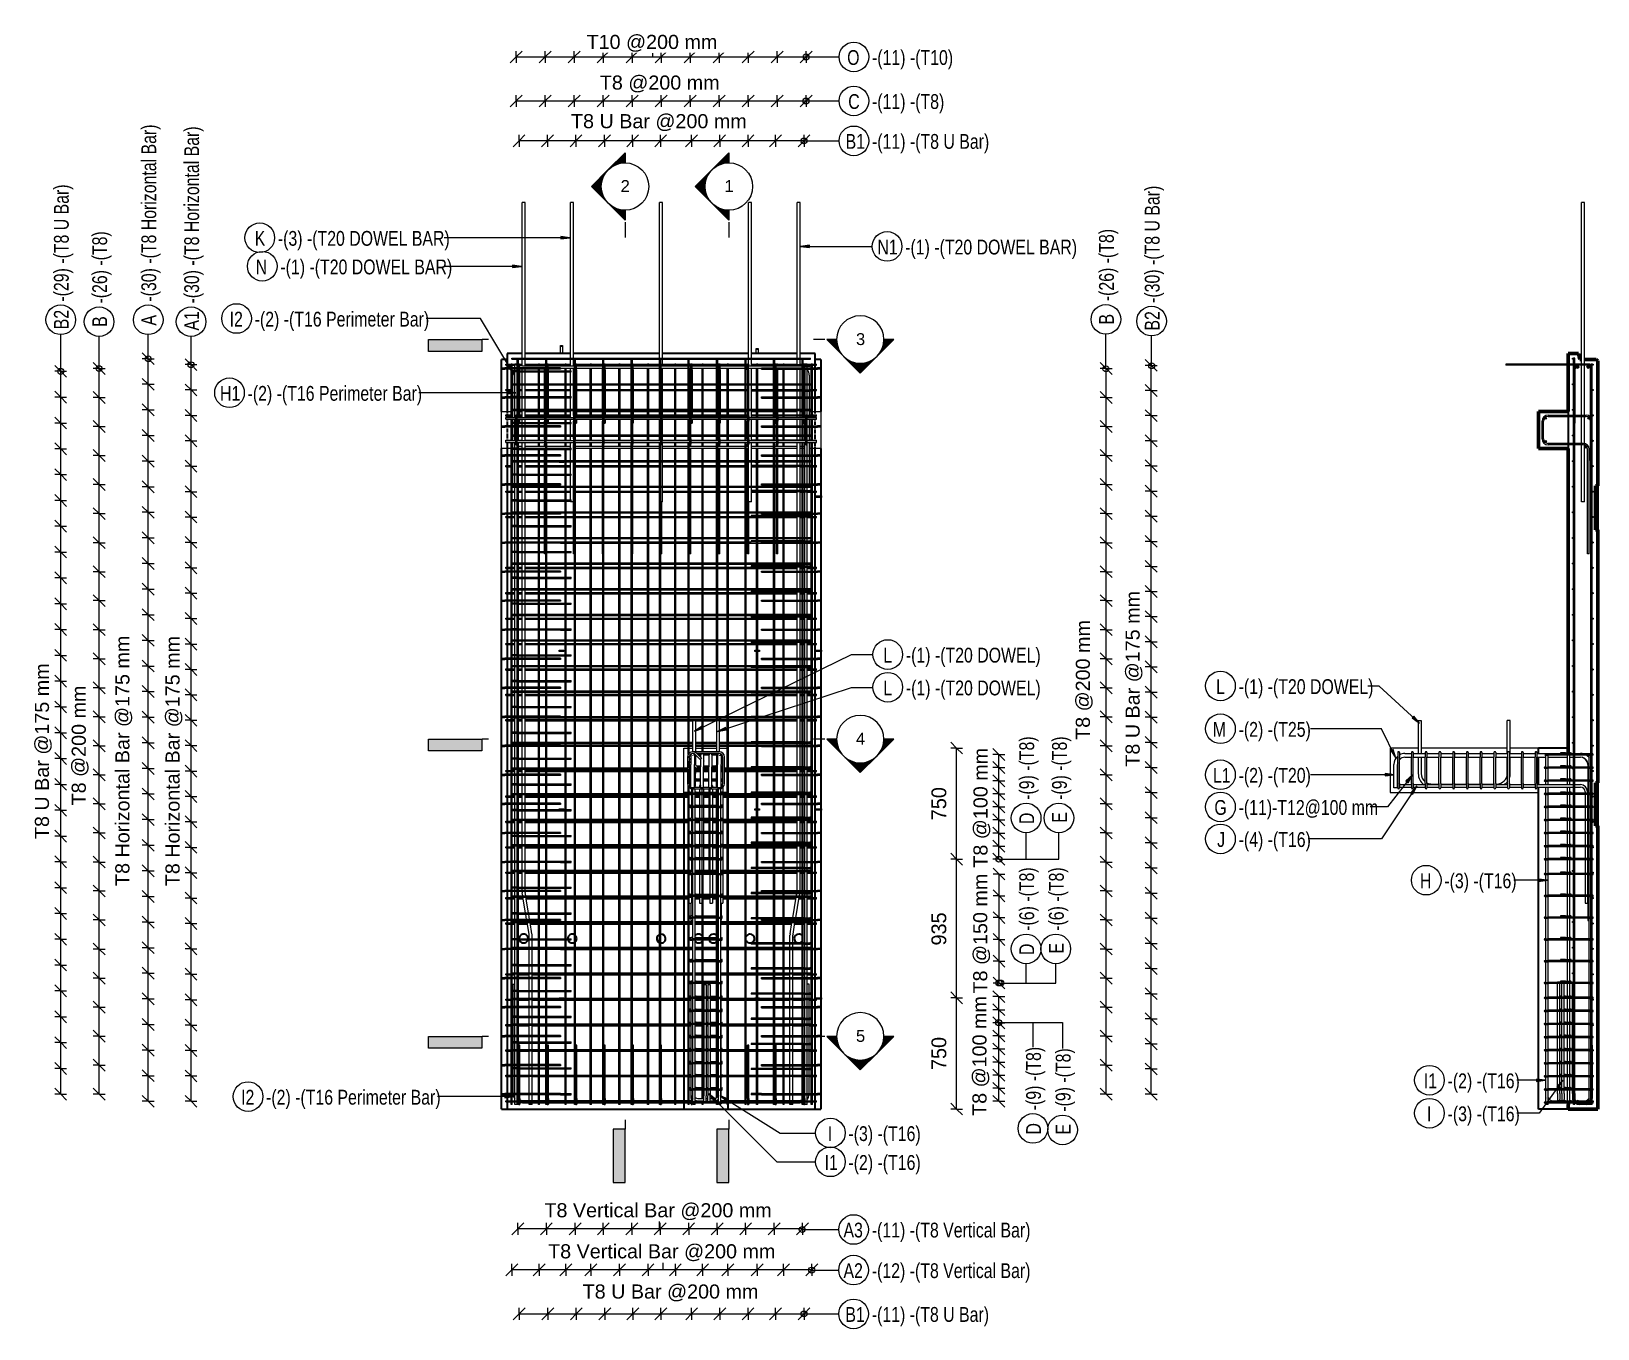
# Model space of a CAD drawing. Header units: millimetres. Extents: x 12965 to 23528, y -2876 to 5874.
import ezdxf

# ---------------------------------------------------------------- set-up
doc = ezdxf.new("R2010")
doc.units = ezdxf.units.MM
doc.linetypes.add('Dash', pattern=[6.36, 3.18, -3.18])
for name, color, linetype, lineweight in [('A-ANNO-DIMS', 211, 'Continuous', 9), ('A-ANNO-DIMS-40', 211, 'Continuous', 9), ('A-GENM', 13, 'Continuous', 18), ('A-WALL', 113, 'Continuous', 25), ('A-WALL-HDLN', 110, 'Dash', 25), ('G-ANNO-SYMB', 111, 'Continuous', 9), ('S-BEAM', 12, 'Continuous', 18), ('S-RBAR', 171, 'Continuous', 18), ('S-RBAR-IDEN', 171, 'Continuous', 9)]:
    doc.layers.add(name, color=color, linetype=linetype, lineweight=lineweight)
doc.styles.add('Arial', font='arial.ttf', dxfattribs={"height": 80})
doc.styles.add('Arial_1', font='arial.ttf', dxfattribs={"height": 95.25})
doc.styles.add('Nirmala UI Semilight', font='NirmalaS.ttf', dxfattribs={"width": 0.8, "height": 100})
doc.styles.add('Nirmala UI Semilight_1', font='NirmalaS.ttf', dxfattribs={"height": 100})
doc.dimstyles.new('Arrow_Filled_-_2_5_NI_UI', dxfattribs={"dimscale": 304.8, "dimtxt": 104.736395, "dimasz": 0.262467, "dimexe": 0.131234, "dimexo": 0.0625, "dimgap": 0.131234, "dimtad": 1, "dimdec": 0, "dimzin": 0, "dimdsep": 46, "dimtxsty": 'Nirmala UI Semilight', "dimblk1": 'OBLIQUE', "dimblk2": 'OBLIQUE', "dimsah": 1, "dimcen": 0.09, "dimazin": 0, "dimtfac": 1, "dimtdec": 4, "dimtix": 1, "dimtmove": 0, "dimatfit": 3, "dimfxl": 0.131234, "dimfxlon": 1, "dimtvp": 1, "dimtolj": 1, "dimtzin": 0, "dimarcsym": 2})
doc.dimstyles.new('Arrow_Filled_-_2_5_NI_UI_1', dxfattribs={"dimscale": 304.8, "dimtxt": 104.736395, "dimasz": 0.262467, "dimexe": 0.131234, "dimexo": 0.0625, "dimgap": 0.131234, "dimtad": 1, "dimdec": 0, "dimzin": 0, "dimdsep": 46, "dimtxsty": 'Arial_1', "dimblk1": 'OBLIQUE', "dimblk2": 'OBLIQUE', "dimsah": 1, "dimcen": 0.09, "dimazin": 0, "dimtfac": 1, "dimtdec": 4, "dimtix": 1, "dimtmove": 0, "dimatfit": 3, "dimfxl": 0.131234, "dimfxlon": 1, "dimtvp": 1, "dimtolj": 1, "dimtzin": 0, "dimarcsym": 2})
doc.dimstyles.new('Arrow_Filled_-_2_5_NI_UI_2', dxfattribs={"dimscale": 304.8, "dimtxt": 104.736395, "dimasz": 0.262467, "dimexe": 0.131234, "dimexo": 0.0625, "dimgap": 0.131234, "dimtad": 1, "dimdec": 0, "dimzin": 0, "dimdsep": 46, "dimtxsty": 'Nirmala UI Semilight_1', "dimblk1": 'OBLIQUE', "dimblk2": 'OBLIQUE', "dimsah": 1, "dimcen": 0.09, "dimazin": 0, "dimtfac": 1, "dimtdec": 4, "dimtix": 1, "dimtmove": 0, "dimatfit": 3, "dimfxl": 0.131234, "dimfxlon": 1, "dimtvp": 1, "dimtolj": 1, "dimtzin": 0, "dimarcsym": 2})

msp = doc.modelspace()

# ---------------------------------------------------------------- texts
at = {"layer": 'G-ANNO-SYMB', "char_height": 80, "width": 76.962, "attachment_point": 1, "style": 'Arial'}
for s, insert in [('2', (16939.1, 4870.6)), ('1', (17639.1, 4870.6)), ('3', (18526.1, 3837.9)), ('4', (18526.1, 1142.9)), ('5', (18526.1, -862.1))]:
    msp.add_mtext(s, dxfattribs=dict(at, insert=insert))
at = {"layer": 'S-RBAR-IDEN', "char_height": 100, "attachment_point": 1, "style": 'Nirmala UI Semilight'}
for s, insert, width in [('O', (18466.8, 5747.2), 102.616), ('-(11) -(T10)', (18634.4, 5747.2), 595.173), ('C', (18474.1, 5450.3), 84.658), ('-(11) -(T8)', (18634.4, 5450.3), 543.865), ('B1', (18456.2, 5181.4), 128.27), ('-(11) -(T8 U Bar)', (18634.4, 5181.4), 903.021), ('K', (14471.3, 4527.4), 74.397), ('-(3) -(T20 DOWEL BAR)', (14627.4, 4527.4), 1357.097), ('N1', (18670.5, 4468.9), 151.359), ('-(1) -(T20 DOWEL BAR)', (18858.2, 4468.9), 1336.573), ('N', (14477.7, 4334.8), 100.051), ('-(1) -(T20 DOWEL BAR)', (14644.4, 4334.8), 1336.573), ('I2', (14302.2, 3982.6), 105.181), ('-(2) -(T16 Perimeter Bar)', (14471, 3982.6), 1398.143), ('-(2) -(T16 Perimeter Bar)', (14423.1, 3482.1), 1398.143), ('H1', (14237.4, 3482.1), 146.228), ('L', (18710.7, 1716.3), 64.135), ('-(1) -(T20 DOWEL)', (18862.5, 1716.3), 1054.379), ('L', (18710.7, 1495.2), 64.135), ('-(1) -(T20 DOWEL)', (18862.5, 1495.2), 1054.379), ('L', (20954.9, 1504.2), 64.135), ('-(1) -(T20 DOWEL)', (21106.6, 1504.2), 1054.379), ('M', (20932.6, 1215.7), 118.008), ('-(2) -(T25)', (21106.6, 1215.7), 584.911), ('L1', (20933.6, 905.7), 115.443), ('-(2) -(T20)', (21106.6, 905.7), 584.911), ('G', (20943.2, 689), 92.354), ('-(11)-T12@100 mm', (21106.6, 689), 1072.337), ('J', (20962.2, 472.5), 46.177), ('-(4) -(T16)', (21106.6, 472.5), 566.953), ('H', (22329.4, 194.3), 94.92), ('-(3) -(T16)', (22494, 194.3), 564.388), ('I1', (22355.7, -1154.8), 84.658), ('-(2) -(T16)', (22515.9, -1154.8), 564.388), ('I2', (14379.3, -1265.4), 105.181), ('-(2) -(T16 Perimeter Bar)', (14548, -1265.4), 1398.143), ('-(3) -(T16)', (22515.9, -1377.3), 564.388), ('I', (22376.8, -1377.3), 33.35), ('I', (18336.2, -1510.9), 33.35), ('-(3) -(T16)', (18475.3, -1510.9), 564.388), ('I1', (18315.1, -1705.4), 84.658), ('-(2) -(T16)', (18475.3, -1705.4), 564.388), ('A3', (18441.9, -2161.4), 159.055), ('-(11) -(T8 Vertical Bar)', (18632.9, -2161.4), 1246.784), ('A2', (18441.9, -2435.2), 159.055), ('-(12) -(T8 Vertical Bar)', (18632.9, -2435.2), 1267.308), ('B1', (18454.7, -2730.4), 128.27), ('-(11) -(T8 U Bar)', (18632.9, -2730.4), 903.021)]:
    msp.add_mtext(s, dxfattribs=dict(at, insert=insert, width=width))
at = {"layer": 'S-RBAR-IDEN', "char_height": 100, "attachment_point": 1, "rotation": 90, "style": 'Nirmala UI Semilight'}
for s, insert, width in [('-(30) -(T8 Horizontal Bar)', (13706.8, 4050.8), 1459.713), ('-(30) -(T8 Horizontal Bar)', (13995.9, 4038), 1459.713), ('-(29) -(T8 U Bar)', (13117.1, 4050.8), 944.067), ('-(30) -(T8 U Bar)', (20474, 4042.2), 944.067), ('-(26) -(T8)', (13375.7, 4038), 584.911), ('-(26) -(T8)', (20165.3, 4053.7), 584.911), ('B2', (13117.1, 3864.2), 148.793), ('B', (13375.7, 3880.9), 76.962), ('A', (13706.8, 3889.5), 87.224), ('A1', (13995.9, 3855.5), 138.532), ('B', (20165.3, 3896.7), 76.962), ('B2', (20474, 3855.6), 148.793), ('-(9) -(T8)', (19627.6, 690.4), 513.08), ('-(9) -(T8)', (19848.5, 690.4), 513.08), ('D', (19627.6, 527), 92.354), ('E', (19848.5, 536.6), 69.266), ('-(6) -(T8)', (19627.6, -192.9), 513.08), ('-(6) -(T8)', (19827.6, -192.9), 513.08), ('D', (19627.6, -356.3), 92.354), ('E', (19827.6, -346.7), 69.266), ('-(9) -(T8)', (19673.7, -1403.4), 513.08), ('-(9) -(T8)', (19873.7, -1413.2), 513.08), ('D', (19673.7, -1566.8), 92.354), ('E', (19873.7, -1567.1), 69.266)]:
    msp.add_mtext(s, dxfattribs=dict(at, insert=insert, width=width))

# ---------------------------------------------------------------- blocks, each defined once
blk = doc.blocks.new('RR spread anchor face based - RR-SA-2_5-200-1726821-Elevation Front 1')
at = {"layer": 'A-GENM'}
for p, q in [((16525, -645), (16527, -645)), ((16525, -648), (16525, -645)), ((16527, -645), (16552, -645)), ((16527, -645), (16527, -648)), ((16552, -645), (16555, -645)), ((16552, -645), (16552, -648)), ((16555, -645), (16555, -648))]:
    blk.add_line(p, q, dxfattribs=at)
blk = doc.blocks.new('RR spread anchor face based - RR-SA-4_0-180-1726831-Elevation Front 1')
at = {"layer": 'A-GENM'}
for p, q in [((16534, 3749), (16534, 3754)), ((16534, 3754), (16546, 3754)), ((16534, 3700), (16534, 3749)), ((16546, 3749), (16534, 3749)), ((16546, 3754), (16546, 3749)), ((16546, 3749), (16546, 3700))]:
    blk.add_line(p, q, dxfattribs=at)
blk = doc.blocks.new('RR spread anchor face based - RR-SA-4_0-180-V1-Elevation Front 1')
at = {"layer": 'A-GENM'}
for p, q in [((17854, 3729), (17854, 3734)), ((17854, 3734), (17866, 3734)), ((17854, 3700), (17854, 3729)), ((17866, 3729), (17854, 3729)), ((17866, 3734), (17866, 3729)), ((17866, 3729), (17866, 3700))]:
    blk.add_line(p, q, dxfattribs=at)
blk = doc.blocks.new('RR spread anchor face based - RR-SA-2_5-200-V2-Elevation Front 1')
at = {"layer": 'A-GENM'}
for p, q in [((16525, 630), (16527, 630)), ((16525, 624), (16525, 630)), ((16527, 630), (16552, 630)), ((16527, 630), (16527, 624)), ((16552, 630), (16555, 630)), ((16552, 630), (16552, 624)), ((16555, 630), (16555, 624))]:
    blk.add_line(p, q, dxfattribs=at)
blk = doc.blocks.new('RR spread anchor face based - RR-SA-2_5-200-V3-Elevation Front 1')
at = {"layer": 'A-GENM'}
for p, q in [((16525, 1700), (16527, 1700)), ((16525, 1690), (16525, 1700)), ((16527, 1700), (16552, 1700)), ((16527, 1700), (16527, 1690)), ((16552, 1700), (16555, 1700)), ((16552, 1700), (16552, 1690)), ((16555, 1700), (16555, 1690)), ((16527, 1690), (16525, 1690)), ((16552, 1690), (16527, 1690)), ((16555, 1690), (16552, 1690))]:
    blk.add_line(p, q, dxfattribs=at)
blk = doc.blocks.new('RR spread anchor face based - RR-SA-2_5-200-V4-Elevation Front 1')
at = {"layer": 'A-GENM'}
for p, q in [((16525, 2965), (16525, 2971)), ((16527, 2965), (16525, 2965)), ((16527, 2971), (16527, 2965)), ((16552, 2965), (16527, 2965)), ((16552, 2971), (16552, 2965)), ((16555, 2965), (16552, 2965)), ((16555, 2971), (16555, 2965))]:
    blk.add_line(p, q, dxfattribs=at)
blk = doc.blocks.new('RR spread anchor face based - RR-SA-2_5-200-2134315-Elevation Front 1')
at = {"layer": 'A-GENM'}
for p, q in [((17845, -645), (17848, -645)), ((17845, -648), (17845, -645)), ((17848, -645), (17856, -645)), ((17848, -648), (17848, -645)), ((17864, -645), (17873, -645)), ((17873, -645), (17875, -645)), ((17873, -648), (17873, -645)), ((17875, -645), (17875, -648))]:
    blk.add_line(p, q, dxfattribs=at)
blk = doc.blocks.new('RR spread anchor face based - RR-SA-2_5-200-V5-Elevation Front 1')
at = {"layer": 'A-GENM'}
for p, q in [((17845, 630), (17848, 630)), ((17845, 620), (17845, 630)), ((17848, 620), (17845, 620)), ((17848, 630), (17856, 630)), ((17848, 620), (17848, 630)), ((17856, 620), (17848, 620)), ((17864, 630), (17873, 630)), ((17873, 620), (17864, 620)), ((17873, 630), (17875, 630)), ((17873, 620), (17873, 630)), ((17875, 620), (17873, 620)), ((17875, 630), (17875, 620))]:
    blk.add_line(p, q, dxfattribs=at)
blk = doc.blocks.new('RR spread anchor face based - RR-SA-2_5-200-V6-Elevation Front 1')
at = {"layer": 'A-GENM'}
for p, q in [((17845, 2965), (17845, 2971)), ((17848, 2965), (17845, 2965)), ((17848, 2965), (17848, 2971)), ((17856, 2965), (17848, 2965)), ((17873, 2965), (17864, 2965)), ((17873, 2965), (17873, 2971)), ((17875, 2965), (17873, 2965)), ((17875, 2971), (17875, 2965))]:
    blk.add_line(p, q, dxfattribs=at)
blk = doc.blocks.new('RR spread anchor face based - RR-SA-2_5-250-1726823-Elevation Front 1')
at = {"layer": 'A-GENM'}
for p, q in [((18250, 1700), (18288, 1700)), ((18288, 1700), (18293, 1700)), ((18288, 1690), (18288, 1700)), ((18293, 1700), (18293, 1690)), ((18288, 1690), (18250, 1690)), ((18293, 1690), (18288, 1690))]:
    blk.add_line(p, q, dxfattribs=at)
blk = doc.blocks.new('RR spread anchor face based - RR-SA-2_5-250-V7-Elevation Front 1')
at = {"layer": 'A-GENM'}
for p, q in [((18250, -645), (18288, -645)), ((18288, -655), (18260, -655)), ((18288, -645), (18293, -645)), ((18288, -655), (18288, -645)), ((18293, -655), (18288, -655)), ((18293, -645), (18293, -655))]:
    blk.add_line(p, q, dxfattribs=at)
blk = doc.blocks.new('Detail View - M_Section Tail - Filled Horizontal-14034-Elevation Front 1')
at = {"layer": 'G-ANNO-SYMB'}
blk.add_hatch(color=256, dxfattribs=at).paths.add_polyline_path([(16004, 3715), (16004, 3795), (15644, 3795), (15644, 3715)])
for p, q in [((15644, 3715), (15644, 3795)), ((15644, 3795), (16004, 3795)), ((16004, 3715), (15644, 3715)), ((16004, 3795), (16004, 3715))]:
    blk.add_line(p, q, dxfattribs=at)
blk = doc.blocks.new('Detail View - M_Section Head - Filled SHOP DWG-1002450-Elevation Front 1')
at = {"layer": 'G-ANNO-SYMB'}
h = blk.add_hatch(color=256, dxfattribs=at)
edge = h.paths.add_edge_path()
edge.add_line((18329, 3795), (18395, 3795))
edge.add_arc((18555, 3795), 160, 180, 225)
edge.add_line((18442, 3682), (18329, 3795))
h = blk.add_hatch(color=256, dxfattribs=at)
edge = h.paths.add_edge_path()
edge.add_line((18782, 3795), (18669, 3682))
edge.add_arc((18555, 3795), 160, 315, 360)
edge.add_line((18715, 3795), (18782, 3795))
h = blk.add_hatch(color=256, dxfattribs=at)
edge = h.paths.add_edge_path()
edge.add_line((18555, 3569), (18442, 3682))
edge.add_arc((18555, 3795), 160, 225, 270)
edge.add_line((18555, 3635), (18555, 3569))
h = blk.add_hatch(color=256, dxfattribs=at)
edge = h.paths.add_edge_path()
edge.add_line((18555, 3569), (18555, 3635))
edge.add_arc((18555, 3795), 160, 270, 315)
edge.add_line((18669, 3682), (18555, 3569))
for p, q in [((18555, 3569), (18329, 3795)), ((18395, 3795), (18329, 3795)), ((18329, 3795), (18442, 3682)), ((18395, 3795), (18329, 3795)), ((18555, 3569), (18782, 3795)), ((18669, 3682), (18782, 3795)), ((18715, 3795), (18782, 3795)), ((18782, 3795), (18715, 3795)), ((18442, 3682), (18555, 3569)), ((18555, 3569), (18669, 3682)), ((18555, 3635), (18555, 3569)), ((18555, 3569), (18555, 3635))]:
    blk.add_line(p, q, dxfattribs=at)
for start, end in [(360, 180), (180, 360), (180, 225), (315, 0), (225, 270), (270, 315)]:
    blk.add_arc((18555, 3795), 160, start, end, dxfattribs=at)
blk = doc.blocks.new('M_Rebar Tag_rfa MARK - ARROW-794226-Elevation Front 1')
at = {"layer": 'S-RBAR-IDEN'}
blk.add_circle((14349, 3937), 100, dxfattribs=at)
blk = doc.blocks.new('M_Rebar Tag_rfa MARK - DOT 1 MM-794228-Elevation Front 1')
at = {"layer": 'S-RBAR-IDEN'}
blk.add_circle((18512, 5701), 100, dxfattribs=at)
blk = doc.blocks.new('DIMBLOCK1-Elevation Front 1')
at = {"layer": 'A-ANNO-DIMS-40'}
for p, q in [((17984, 5135), (17944, 5095)), ((17984, 5135), (18024, 5175)), ((17984, 5135), (17984, 5175)), ((18176, 5135), (17984, 5135)), ((17984, 5135), (17984, 5095)), ((18176, 5135), (18136, 5095)), ((18176, 5135), (18216, 5175)), ((18176, 5135), (18176, 5175)), ((18176, 5135), (18176, 5095))]:
    blk.add_line(p, q, dxfattribs=at)
blk = doc.blocks.new('_Oblique')
at = {"color": 0, "linetype": 'ByBlock', "lineweight": -2}
blk.add_line((-0.5, -0.5), (0.5, 0.5), dxfattribs=at)
blk = doc.blocks.new('DIMBLOCK2-Elevation Front 1')
at = {"layer": 'A-ANNO-DIMS-40'}
for p, q in [((17798, 5135), (17758, 5095)), ((17798, 5135), (17838, 5175)), ((17798, 5135), (17798, 5175)), ((17984, 5135), (17798, 5135)), ((17798, 5135), (17798, 5095)), ((17984, 5135), (17944, 5095)), ((17984, 5135), (18024, 5175)), ((17984, 5135), (17984, 5175)), ((17984, 5135), (17984, 5095))]:
    blk.add_line(p, q, dxfattribs=at)
blk = doc.blocks.new('DIMBLOCK3-Elevation Front 1')
at = {"layer": 'A-ANNO-DIMS-40'}
for p, q in [((17607, 5135), (17567, 5095)), ((17607, 5135), (17647, 5175)), ((17607, 5135), (17607, 5175)), ((17798, 5135), (17607, 5135)), ((17607, 5135), (17607, 5095)), ((17798, 5135), (17758, 5095)), ((17798, 5135), (17838, 5175)), ((17798, 5135), (17798, 5175)), ((17798, 5135), (17798, 5095))]:
    blk.add_line(p, q, dxfattribs=at)
blk = doc.blocks.new('DIMBLOCK4-Elevation Front 1')
at = {"layer": 'A-ANNO-DIMS-40'}
for p, q in [((17417, 5135), (17377, 5095)), ((17417, 5135), (17457, 5175)), ((17417, 5135), (17417, 5175)), ((17607, 5135), (17417, 5135)), ((17417, 5135), (17417, 5095)), ((17607, 5135), (17567, 5095)), ((17607, 5135), (17647, 5175)), ((17607, 5135), (17607, 5175)), ((17607, 5135), (17607, 5095))]:
    blk.add_line(p, q, dxfattribs=at)
blk = doc.blocks.new('DIMBLOCK5-Elevation Front 1')
at = {"layer": 'A-ANNO-DIMS-40'}
for p, q in [((17209, 5135), (17169, 5095)), ((17209, 5135), (17249, 5175)), ((17209, 5135), (17209, 5175)), ((17417, 5135), (17209, 5135)), ((17209, 5135), (17209, 5095)), ((17417, 5135), (17377, 5095)), ((17417, 5135), (17457, 5175)), ((17417, 5135), (17417, 5175)), ((17417, 5135), (17417, 5095))]:
    blk.add_line(p, q, dxfattribs=at)
blk = doc.blocks.new('DIMBLOCK6-Elevation Front 1')
at = {"layer": 'A-ANNO-DIMS-40'}
for p, q in [((17020, 5135), (16980, 5095)), ((17020, 5135), (17060, 5175)), ((17020, 5135), (17020, 5175)), ((17209, 5135), (17020, 5135)), ((17020, 5135), (17020, 5095)), ((17209, 5135), (17169, 5095)), ((17209, 5135), (17249, 5175)), ((17209, 5135), (17209, 5175)), ((17209, 5135), (17209, 5095))]:
    blk.add_line(p, q, dxfattribs=at)
blk = doc.blocks.new('DIMBLOCK7-Elevation Front 1')
at = {"layer": 'A-ANNO-DIMS-40'}
for p, q in [((16830, 5135), (16790, 5095)), ((16830, 5135), (16870, 5175)), ((16830, 5135), (16830, 5175)), ((17020, 5135), (16830, 5135)), ((16830, 5135), (16830, 5095)), ((17020, 5135), (16980, 5095)), ((17020, 5135), (17060, 5175)), ((17020, 5135), (17020, 5175)), ((17020, 5135), (17020, 5095))]:
    blk.add_line(p, q, dxfattribs=at)
blk = doc.blocks.new('DIMBLOCK8-Elevation Front 1')
at = {"layer": 'A-ANNO-DIMS-40'}
for p, q in [((16638, 5135), (16598, 5095)), ((16638, 5135), (16678, 5175)), ((16638, 5135), (16638, 5175)), ((16830, 5135), (16638, 5135)), ((16638, 5135), (16638, 5095)), ((16830, 5135), (16790, 5095)), ((16830, 5135), (16870, 5175)), ((16830, 5135), (16830, 5175)), ((16830, 5135), (16830, 5095))]:
    blk.add_line(p, q, dxfattribs=at)
blk = doc.blocks.new('DIMBLOCK9-Elevation Front 1')
at = {"layer": 'A-ANNO-DIMS-40'}
for p, q in [((16446, 5135), (16406, 5095)), ((16446, 5135), (16486, 5175)), ((16446, 5135), (16446, 5175)), ((16638, 5135), (16446, 5135)), ((16446, 5135), (16446, 5095)), ((16638, 5135), (16598, 5095)), ((16638, 5135), (16678, 5175)), ((16638, 5135), (16638, 5175)), ((16638, 5135), (16638, 5095))]:
    blk.add_line(p, q, dxfattribs=at)
blk = doc.blocks.new('DIMBLOCK10-Elevation Front 1')
at = {"layer": 'A-ANNO-DIMS-40'}
for p, q in [((16254, 5135), (16214, 5095)), ((16254, 5135), (16294, 5175)), ((16254, 5135), (16254, 5175)), ((16446, 5135), (16254, 5135)), ((16254, 5135), (16254, 5095)), ((16446, 5135), (16406, 5095)), ((16446, 5135), (16486, 5175)), ((16446, 5135), (16446, 5175)), ((16446, 5135), (16446, 5095))]:
    blk.add_line(p, q, dxfattribs=at)
blk = doc.blocks.new('DIMBLOCK11-Elevation Front 1')
at = {"layer": 'A-ANNO-DIMS-40'}
for p, q in [((17798, 5135), (17758, 5095)), ((17798, 5135), (17838, 5175)), ((17798, 5135), (17798, 5175)), ((17984, 5135), (17798, 5135)), ((17798, 5135), (17798, 5095)), ((17984, 5135), (17944, 5095)), ((17984, 5135), (18024, 5175)), ((17984, 5135), (17984, 5175)), ((18176, 5135), (17984, 5135)), ((18176, 5135), (17984, 5135)), ((17984, 5135), (17984, 5095)), ((18176, 5135), (18136, 5095)), ((18176, 5135), (18216, 5175)), ((18176, 5135), (18176, 5175)), ((18176, 5135), (18176, 5095))]:
    blk.add_line(p, q, dxfattribs=at)
blk = doc.blocks.new('_None')
blk = doc.blocks.new('DIMBLOCK12-Elevation Front 1')
at = {"layer": 'A-ANNO-DIMS-40'}
for p, q in [((17607, 5135), (17567, 5095)), ((17607, 5135), (17647, 5175)), ((17607, 5135), (17607, 5175)), ((17798, 5135), (17607, 5135)), ((17607, 5135), (17607, 5095)), ((17798, 5135), (17758, 5095)), ((17798, 5135), (17838, 5175)), ((17798, 5135), (17798, 5175)), ((17984, 5135), (17798, 5135)), ((17984, 5135), (17798, 5135)), ((17798, 5135), (17798, 5095)), ((17984, 5135), (17944, 5095)), ((17984, 5135), (18024, 5175)), ((17984, 5135), (17984, 5175)), ((17984, 5135), (17984, 5095))]:
    blk.add_line(p, q, dxfattribs=at)
blk = doc.blocks.new('DIMBLOCK13-Elevation Front 1')
at = {"layer": 'A-ANNO-DIMS-40'}
for p, q in [((17417, 5135), (17377, 5095)), ((17417, 5135), (17457, 5175)), ((17417, 5135), (17417, 5175)), ((17607, 5135), (17417, 5135)), ((17417, 5135), (17417, 5095)), ((17607, 5135), (17567, 5095)), ((17607, 5135), (17647, 5175)), ((17607, 5135), (17607, 5175)), ((17798, 5135), (17607, 5135)), ((17798, 5135), (17607, 5135)), ((17607, 5135), (17607, 5095)), ((17798, 5135), (17758, 5095)), ((17798, 5135), (17838, 5175)), ((17798, 5135), (17798, 5175)), ((17798, 5135), (17798, 5095))]:
    blk.add_line(p, q, dxfattribs=at)
blk = doc.blocks.new('DIMBLOCK14-Elevation Front 1')
at = {"layer": 'A-ANNO-DIMS-40'}
for p, q in [((17209, 5135), (17169, 5095)), ((17209, 5135), (17249, 5175)), ((17209, 5135), (17209, 5175)), ((17417, 5135), (17209, 5135)), ((17209, 5135), (17209, 5095)), ((17417, 5135), (17377, 5095)), ((17417, 5135), (17457, 5175)), ((17417, 5135), (17417, 5175)), ((17607, 5135), (17417, 5135)), ((17607, 5135), (17417, 5135)), ((17417, 5135), (17417, 5095)), ((17607, 5135), (17567, 5095)), ((17607, 5135), (17647, 5175)), ((17607, 5135), (17607, 5175)), ((17607, 5135), (17607, 5095))]:
    blk.add_line(p, q, dxfattribs=at)
blk = doc.blocks.new('DIMBLOCK15-Elevation Front 1')
at = {"layer": 'A-ANNO-DIMS-40'}
for p, q in [((17020, 5135), (16980, 5095)), ((17020, 5135), (17060, 5175)), ((17020, 5135), (17020, 5175)), ((17209, 5135), (17020, 5135)), ((17020, 5135), (17020, 5095)), ((17209, 5135), (17169, 5095)), ((17209, 5135), (17249, 5175)), ((17209, 5135), (17209, 5175)), ((17417, 5135), (17209, 5135)), ((17417, 5135), (17209, 5135)), ((17209, 5135), (17209, 5095)), ((17417, 5135), (17377, 5095)), ((17417, 5135), (17457, 5175)), ((17417, 5135), (17417, 5175)), ((17417, 5135), (17417, 5095))]:
    blk.add_line(p, q, dxfattribs=at)
blk = doc.blocks.new('DIMBLOCK16-Elevation Front 1')
at = {"layer": 'A-ANNO-DIMS-40'}
for p, q in [((16830, 5135), (16790, 5095)), ((16830, 5135), (16870, 5175)), ((16830, 5135), (16830, 5175)), ((17020, 5135), (16830, 5135)), ((16830, 5135), (16830, 5095)), ((17020, 5135), (16980, 5095)), ((17020, 5135), (17060, 5175)), ((17020, 5135), (17020, 5175)), ((17209, 5135), (17020, 5135)), ((17209, 5135), (17020, 5135)), ((17020, 5135), (17020, 5095)), ((17209, 5135), (17169, 5095)), ((17209, 5135), (17249, 5175)), ((17209, 5135), (17209, 5175)), ((17209, 5135), (17209, 5095))]:
    blk.add_line(p, q, dxfattribs=at)
blk = doc.blocks.new('DIMBLOCK17-Elevation Front 1')
at = {"layer": 'A-ANNO-DIMS-40'}
for p, q in [((16638, 5135), (16598, 5095)), ((16638, 5135), (16678, 5175)), ((16638, 5135), (16638, 5175)), ((16830, 5135), (16638, 5135)), ((16638, 5135), (16638, 5095)), ((16830, 5135), (16790, 5095)), ((16830, 5135), (16870, 5175)), ((16830, 5135), (16830, 5175)), ((17020, 5135), (16830, 5135)), ((17020, 5135), (16830, 5135)), ((16830, 5135), (16830, 5095)), ((17020, 5135), (16980, 5095)), ((17020, 5135), (17060, 5175)), ((17020, 5135), (17020, 5175)), ((17020, 5135), (17020, 5095))]:
    blk.add_line(p, q, dxfattribs=at)
blk = doc.blocks.new('DIMBLOCK18-Elevation Front 1')
at = {"layer": 'A-ANNO-DIMS-40'}
for p, q in [((16254, 5135), (16214, 5095)), ((16254, 5135), (16294, 5175)), ((16254, 5135), (16254, 5175)), ((16830, 5135), (16254, 5135)), ((16446, 5135), (16254, 5135)), ((16254, 5135), (16254, 5095)), ((16446, 5135), (16406, 5095)), ((16446, 5135), (16486, 5175)), ((16446, 5135), (16446, 5175)), ((16638, 5135), (16446, 5135)), ((16446, 5135), (16446, 5095)), ((16638, 5135), (16598, 5095)), ((16638, 5135), (16678, 5175)), ((16638, 5135), (16638, 5175)), ((16830, 5135), (16638, 5135)), ((16638, 5135), (16638, 5095)), ((16830, 5135), (16790, 5095)), ((16830, 5135), (16870, 5175)), ((16830, 5135), (16830, 5175)), ((16830, 5135), (16830, 5095))]:
    blk.add_line(p, q, dxfattribs=at)
blk = doc.blocks.new('DIMBLOCK19-Elevation Front 1')
at = {"layer": 'A-ANNO-DIMS-40'}
for p, q in [((16235, 5404), (16195, 5364)), ((16235, 5404), (16275, 5444)), ((16235, 5404), (16235, 5444)), ((16235, 5404), (16430, 5404)), ((16235, 5404), (16235, 5364)), ((16430, 5404), (16390, 5364)), ((16430, 5404), (16470, 5444)), ((16430, 5404), (16430, 5444)), ((16430, 5404), (16430, 5364))]:
    blk.add_line(p, q, dxfattribs=at)
blk = doc.blocks.new('DIMBLOCK20-Elevation Front 1')
at = {"layer": 'A-ANNO-DIMS-40'}
for p, q in [((16430, 5404), (16390, 5364)), ((16430, 5404), (16470, 5444)), ((16430, 5404), (16430, 5444)), ((16430, 5404), (16626, 5404)), ((16430, 5404), (16430, 5364)), ((16626, 5404), (16586, 5364)), ((16626, 5404), (16666, 5444)), ((16626, 5404), (16626, 5444)), ((16626, 5404), (16626, 5364))]:
    blk.add_line(p, q, dxfattribs=at)
blk = doc.blocks.new('DIMBLOCK21-Elevation Front 1')
at = {"layer": 'A-ANNO-DIMS-40'}
for p, q in [((16626, 5404), (16586, 5364)), ((16626, 5404), (16666, 5444)), ((16626, 5404), (16626, 5444)), ((16626, 5404), (16821, 5404)), ((16626, 5404), (16626, 5364)), ((16821, 5404), (16781, 5364)), ((16821, 5404), (16861, 5444)), ((16821, 5404), (16821, 5444)), ((16821, 5404), (16821, 5364))]:
    blk.add_line(p, q, dxfattribs=at)
blk = doc.blocks.new('DIMBLOCK22-Elevation Front 1')
at = {"layer": 'A-ANNO-DIMS-40'}
for p, q in [((16821, 5404), (16781, 5364)), ((16821, 5404), (16861, 5444)), ((16821, 5404), (16821, 5444)), ((16821, 5404), (17017, 5404)), ((16821, 5404), (16821, 5364)), ((17017, 5404), (16977, 5364)), ((17017, 5404), (17057, 5444)), ((17017, 5404), (17017, 5444)), ((17017, 5404), (17017, 5364))]:
    blk.add_line(p, q, dxfattribs=at)
blk = doc.blocks.new('DIMBLOCK23-Elevation Front 1')
at = {"layer": 'A-ANNO-DIMS-40'}
for p, q in [((17017, 5404), (16977, 5364)), ((17017, 5404), (17057, 5444)), ((17017, 5404), (17017, 5444)), ((17017, 5404), (17212, 5404)), ((17017, 5404), (17017, 5364)), ((17212, 5404), (17172, 5364)), ((17212, 5404), (17252, 5444)), ((17212, 5404), (17212, 5444)), ((17212, 5404), (17212, 5364))]:
    blk.add_line(p, q, dxfattribs=at)
blk = doc.blocks.new('DIMBLOCK24-Elevation Front 1')
at = {"layer": 'A-ANNO-DIMS-40'}
for p, q in [((17212, 5404), (17172, 5364)), ((17212, 5404), (17252, 5444)), ((17212, 5404), (17212, 5444)), ((17212, 5404), (17408, 5404)), ((17212, 5404), (17212, 5364)), ((17408, 5404), (17368, 5364)), ((17408, 5404), (17448, 5444)), ((17408, 5404), (17408, 5444)), ((17408, 5404), (17408, 5364))]:
    blk.add_line(p, q, dxfattribs=at)
blk = doc.blocks.new('DIMBLOCK25-Elevation Front 1')
at = {"layer": 'A-ANNO-DIMS-40'}
for p, q in [((17408, 5404), (17368, 5364)), ((17408, 5404), (17448, 5444)), ((17408, 5404), (17408, 5444)), ((17408, 5404), (17603, 5404)), ((17408, 5404), (17408, 5364)), ((17603, 5404), (17563, 5364)), ((17603, 5404), (17643, 5444)), ((17603, 5404), (17603, 5444)), ((17603, 5404), (17603, 5364))]:
    blk.add_line(p, q, dxfattribs=at)
blk = doc.blocks.new('DIMBLOCK26-Elevation Front 1')
at = {"layer": 'A-ANNO-DIMS-40'}
for p, q in [((17603, 5404), (17563, 5364)), ((17603, 5404), (17643, 5444)), ((17603, 5404), (17603, 5444)), ((17603, 5404), (17799, 5404)), ((17603, 5404), (17603, 5364)), ((17799, 5404), (17759, 5364)), ((17799, 5404), (17839, 5444)), ((17799, 5404), (17799, 5444)), ((17799, 5404), (17799, 5364))]:
    blk.add_line(p, q, dxfattribs=at)
blk = doc.blocks.new('DIMBLOCK27-Elevation Front 1')
at = {"layer": 'A-ANNO-DIMS-40'}
for p, q in [((17799, 5404), (17759, 5364)), ((17799, 5404), (17839, 5444)), ((17799, 5404), (17799, 5444)), ((17799, 5404), (17995, 5404)), ((17799, 5404), (17799, 5364)), ((17995, 5404), (17955, 5364)), ((17995, 5404), (18035, 5444)), ((17995, 5404), (17995, 5444)), ((17995, 5404), (17995, 5364))]:
    blk.add_line(p, q, dxfattribs=at)
blk = doc.blocks.new('DIMBLOCK28-Elevation Front 1')
at = {"layer": 'A-ANNO-DIMS-40'}
for p, q in [((17995, 5404), (17955, 5364)), ((17995, 5404), (18035, 5444)), ((17995, 5404), (17995, 5444)), ((17995, 5404), (18190, 5404)), ((17995, 5404), (17995, 5364)), ((18190, 5404), (18150, 5364)), ((18190, 5404), (18230, 5444)), ((18190, 5404), (18190, 5444)), ((18190, 5404), (18190, 5364))]:
    blk.add_line(p, q, dxfattribs=at)
blk = doc.blocks.new('DIMBLOCK29-Elevation Front 1')
at = {"layer": 'A-ANNO-DIMS-40'}
for p, q in [((16235, 5404), (16195, 5364)), ((16235, 5404), (16275, 5444)), ((16235, 5404), (16235, 5444)), ((16235, 5404), (18190, 5404)), ((16235, 5404), (16430, 5404)), ((16235, 5404), (16235, 5364)), ((16430, 5404), (16390, 5364)), ((16430, 5404), (16470, 5444)), ((16430, 5404), (16430, 5444)), ((16430, 5404), (16626, 5404)), ((16430, 5404), (16430, 5364)), ((16626, 5404), (16586, 5364)), ((16626, 5404), (16666, 5444)), ((16626, 5404), (16626, 5444)), ((16626, 5404), (16821, 5404)), ((16626, 5404), (16626, 5364)), ((16821, 5404), (16781, 5364)), ((16821, 5404), (16861, 5444)), ((16821, 5404), (16821, 5444)), ((16821, 5404), (17017, 5404)), ((16821, 5404), (16821, 5364)), ((17017, 5404), (16977, 5364)), ((17017, 5404), (17057, 5444)), ((17017, 5404), (17017, 5444)), ((17017, 5404), (17212, 5404)), ((17017, 5404), (17017, 5364)), ((17212, 5404), (17172, 5364)), ((17212, 5404), (17252, 5444)), ((17212, 5404), (17212, 5444)), ((17212, 5404), (17408, 5404)), ((17212, 5404), (17212, 5364)), ((17408, 5404), (17368, 5364)), ((17408, 5404), (17448, 5444)), ((17408, 5404), (17408, 5444)), ((17408, 5404), (17603, 5404)), ((17408, 5404), (17408, 5364)), ((17603, 5404), (17563, 5364)), ((17603, 5404), (17643, 5444)), ((17603, 5404), (17603, 5444)), ((17603, 5404), (17799, 5404)), ((17603, 5404), (17603, 5364)), ((17799, 5404), (17759, 5364)), ((17799, 5404), (17839, 5444)), ((17799, 5404), (17799, 5444)), ((17799, 5404), (17995, 5404)), ((17799, 5404), (17799, 5364)), ((17995, 5404), (17955, 5364)), ((17995, 5404), (18035, 5444)), ((17995, 5404), (17995, 5444)), ((17995, 5404), (18190, 5404)), ((17995, 5404), (17995, 5364)), ((18190, 5404), (18150, 5364)), ((18190, 5404), (18230, 5444)), ((18190, 5404), (18190, 5444)), ((18190, 5404), (18190, 5364))]:
    blk.add_line(p, q, dxfattribs=at)
blk = doc.blocks.new('DIMBLOCK30-Elevation Front 1')
at = {"layer": 'A-ANNO-DIMS-40'}
for p, q in [((16255, -2776), (16295, -2736)), ((16255, -2776), (16255, -2736)), ((16448, -2776), (16488, -2736)), ((16448, -2776), (16448, -2736)), ((16255, -2776), (16215, -2816)), ((16255, -2776), (16448, -2776)), ((16255, -2776), (16255, -2816)), ((16448, -2776), (16408, -2816)), ((16448, -2776), (16448, -2816))]:
    blk.add_line(p, q, dxfattribs=at)
blk = doc.blocks.new('DIMBLOCK31-Elevation Front 1')
at = {"layer": 'A-ANNO-DIMS-40'}
for p, q in [((16448, -2776), (16488, -2736)), ((16448, -2776), (16448, -2736)), ((16640, -2776), (16680, -2736)), ((16640, -2776), (16640, -2736)), ((16448, -2776), (16408, -2816)), ((16448, -2776), (16640, -2776)), ((16448, -2776), (16448, -2816)), ((16640, -2776), (16600, -2816)), ((16640, -2776), (16640, -2816))]:
    blk.add_line(p, q, dxfattribs=at)
blk = doc.blocks.new('DIMBLOCK32-Elevation Front 1')
at = {"layer": 'A-ANNO-DIMS-40'}
for p, q in [((16640, -2776), (16680, -2736)), ((16640, -2776), (16640, -2736)), ((16832, -2776), (16872, -2736)), ((16832, -2776), (16832, -2736)), ((16640, -2776), (16600, -2816)), ((16640, -2776), (16832, -2776)), ((16640, -2776), (16640, -2816)), ((16832, -2776), (16792, -2816)), ((16832, -2776), (16832, -2816))]:
    blk.add_line(p, q, dxfattribs=at)
blk = doc.blocks.new('DIMBLOCK33-Elevation Front 1')
at = {"layer": 'A-ANNO-DIMS-40'}
for p, q in [((16832, -2776), (16872, -2736)), ((16832, -2776), (16832, -2736)), ((17021, -2776), (17061, -2736)), ((17021, -2776), (17021, -2736)), ((16832, -2776), (16792, -2816)), ((16832, -2776), (17021, -2776)), ((16832, -2776), (16832, -2816)), ((17021, -2776), (16981, -2816)), ((17021, -2776), (17021, -2816))]:
    blk.add_line(p, q, dxfattribs=at)
blk = doc.blocks.new('DIMBLOCK34-Elevation Front 1')
at = {"layer": 'A-ANNO-DIMS-40'}
for p, q in [((17021, -2776), (17061, -2736)), ((17021, -2776), (17021, -2736)), ((17210, -2776), (17250, -2736)), ((17210, -2776), (17210, -2736)), ((17021, -2776), (16981, -2816)), ((17021, -2776), (17210, -2776)), ((17021, -2776), (17021, -2816)), ((17210, -2776), (17170, -2816)), ((17210, -2776), (17210, -2816))]:
    blk.add_line(p, q, dxfattribs=at)
blk = doc.blocks.new('DIMBLOCK35-Elevation Front 1')
at = {"layer": 'A-ANNO-DIMS-40'}
for p, q in [((17210, -2776), (17250, -2736)), ((17210, -2776), (17210, -2736)), ((17418, -2776), (17458, -2736)), ((17418, -2776), (17418, -2736)), ((17210, -2776), (17170, -2816)), ((17210, -2776), (17418, -2776)), ((17210, -2776), (17210, -2816)), ((17418, -2776), (17378, -2816)), ((17418, -2776), (17418, -2816))]:
    blk.add_line(p, q, dxfattribs=at)
blk = doc.blocks.new('DIMBLOCK36-Elevation Front 1')
at = {"layer": 'A-ANNO-DIMS-40'}
for p, q in [((17418, -2776), (17458, -2736)), ((17418, -2776), (17418, -2736)), ((17608, -2776), (17648, -2736)), ((17608, -2776), (17608, -2736)), ((17418, -2776), (17378, -2816)), ((17418, -2776), (17608, -2776)), ((17418, -2776), (17418, -2816)), ((17608, -2776), (17568, -2816)), ((17608, -2776), (17608, -2816))]:
    blk.add_line(p, q, dxfattribs=at)
blk = doc.blocks.new('DIMBLOCK37-Elevation Front 1')
at = {"layer": 'A-ANNO-DIMS-40'}
for p, q in [((17608, -2776), (17648, -2736)), ((17608, -2776), (17608, -2736)), ((17798, -2776), (17838, -2736)), ((17798, -2776), (17798, -2736)), ((17608, -2776), (17568, -2816)), ((17608, -2776), (17798, -2776)), ((17608, -2776), (17608, -2816)), ((17798, -2776), (17758, -2816)), ((17798, -2776), (17798, -2816))]:
    blk.add_line(p, q, dxfattribs=at)
blk = doc.blocks.new('DIMBLOCK38-Elevation Front 1')
at = {"layer": 'A-ANNO-DIMS-40'}
for p, q in [((17798, -2776), (17838, -2736)), ((17798, -2776), (17798, -2736)), ((17984, -2776), (18024, -2736)), ((17984, -2776), (17984, -2736)), ((17798, -2776), (17758, -2816)), ((17798, -2776), (17984, -2776)), ((17798, -2776), (17798, -2816)), ((17984, -2776), (17944, -2816)), ((17984, -2776), (17984, -2816))]:
    blk.add_line(p, q, dxfattribs=at)
blk = doc.blocks.new('DIMBLOCK39-Elevation Front 1')
at = {"layer": 'A-ANNO-DIMS-40'}
for p, q in [((17984, -2776), (18024, -2736)), ((17984, -2776), (17984, -2736)), ((18176, -2776), (18216, -2736)), ((18176, -2776), (18176, -2736)), ((17984, -2776), (17944, -2816)), ((17984, -2776), (18176, -2776)), ((17984, -2776), (17984, -2816)), ((18176, -2776), (18136, -2816)), ((18176, -2776), (18176, -2816))]:
    blk.add_line(p, q, dxfattribs=at)
blk = doc.blocks.new('DIMBLOCK40-Elevation Front 1')
at = {"layer": 'A-ANNO-DIMS-40'}
for p, q in [((16255, -2776), (16295, -2736)), ((16255, -2776), (16255, -2736)), ((16448, -2776), (16488, -2736)), ((16448, -2776), (16448, -2736)), ((16640, -2776), (16680, -2736)), ((16640, -2776), (16640, -2736)), ((16832, -2776), (16872, -2736)), ((16832, -2776), (16832, -2736)), ((17021, -2776), (17061, -2736)), ((17021, -2776), (17021, -2736)), ((16255, -2776), (16215, -2816)), ((16255, -2776), (16832, -2776)), ((16255, -2776), (16448, -2776)), ((16255, -2776), (16255, -2816)), ((16448, -2776), (16408, -2816)), ((16448, -2776), (16640, -2776)), ((16448, -2776), (16448, -2816)), ((16640, -2776), (16600, -2816)), ((16640, -2776), (16832, -2776)), ((16640, -2776), (16640, -2816)), ((16832, -2776), (16792, -2816)), ((16832, -2776), (17021, -2776)), ((16832, -2776), (16832, -2816)), ((17021, -2776), (16981, -2816)), ((17021, -2776), (17021, -2816))]:
    blk.add_line(p, q, dxfattribs=at)
blk = doc.blocks.new('DIMBLOCK41-Elevation Front 1')
at = {"layer": 'A-ANNO-DIMS-40'}
for p, q in [((16832, -2776), (16872, -2736)), ((16832, -2776), (16832, -2736)), ((17021, -2776), (17061, -2736)), ((17021, -2776), (17021, -2736)), ((17210, -2776), (17250, -2736)), ((17210, -2776), (17210, -2736)), ((16832, -2776), (16792, -2816)), ((16832, -2776), (17021, -2776)), ((16832, -2776), (17021, -2776)), ((16832, -2776), (16832, -2816)), ((17021, -2776), (16981, -2816)), ((17021, -2776), (17210, -2776)), ((17021, -2776), (17021, -2816)), ((17210, -2776), (17170, -2816)), ((17210, -2776), (17210, -2816))]:
    blk.add_line(p, q, dxfattribs=at)
blk = doc.blocks.new('DIMBLOCK42-Elevation Front 1')
at = {"layer": 'A-ANNO-DIMS-40'}
for p, q in [((17021, -2776), (17061, -2736)), ((17021, -2776), (17021, -2736)), ((17210, -2776), (17250, -2736)), ((17210, -2776), (17210, -2736)), ((17418, -2776), (17458, -2736)), ((17418, -2776), (17418, -2736)), ((17021, -2776), (16981, -2816)), ((17021, -2776), (17210, -2776)), ((17021, -2776), (17210, -2776)), ((17021, -2776), (17021, -2816)), ((17210, -2776), (17170, -2816)), ((17210, -2776), (17418, -2776)), ((17210, -2776), (17210, -2816)), ((17418, -2776), (17378, -2816)), ((17418, -2776), (17418, -2816))]:
    blk.add_line(p, q, dxfattribs=at)
blk = doc.blocks.new('DIMBLOCK43-Elevation Front 1')
at = {"layer": 'A-ANNO-DIMS-40'}
for p, q in [((17210, -2776), (17250, -2736)), ((17210, -2776), (17210, -2736)), ((17418, -2776), (17458, -2736)), ((17418, -2776), (17418, -2736)), ((17608, -2776), (17648, -2736)), ((17608, -2776), (17608, -2736)), ((17210, -2776), (17170, -2816)), ((17210, -2776), (17418, -2776)), ((17210, -2776), (17418, -2776)), ((17210, -2776), (17210, -2816)), ((17418, -2776), (17378, -2816)), ((17418, -2776), (17608, -2776)), ((17418, -2776), (17418, -2816)), ((17608, -2776), (17568, -2816)), ((17608, -2776), (17608, -2816))]:
    blk.add_line(p, q, dxfattribs=at)
blk = doc.blocks.new('DIMBLOCK44-Elevation Front 1')
at = {"layer": 'A-ANNO-DIMS-40'}
for p, q in [((17418, -2776), (17458, -2736)), ((17418, -2776), (17418, -2736)), ((17608, -2776), (17648, -2736)), ((17608, -2776), (17608, -2736)), ((17798, -2776), (17838, -2736)), ((17798, -2776), (17798, -2736)), ((17418, -2776), (17378, -2816)), ((17418, -2776), (17608, -2776)), ((17418, -2776), (17608, -2776)), ((17418, -2776), (17418, -2816)), ((17608, -2776), (17568, -2816)), ((17608, -2776), (17798, -2776)), ((17608, -2776), (17608, -2816)), ((17798, -2776), (17758, -2816)), ((17798, -2776), (17798, -2816))]:
    blk.add_line(p, q, dxfattribs=at)
blk = doc.blocks.new('DIMBLOCK45-Elevation Front 1')
at = {"layer": 'A-ANNO-DIMS-40'}
for p, q in [((17608, -2776), (17648, -2736)), ((17608, -2776), (17608, -2736)), ((17798, -2776), (17838, -2736)), ((17798, -2776), (17798, -2736)), ((17984, -2776), (18024, -2736)), ((17984, -2776), (17984, -2736)), ((17608, -2776), (17568, -2816)), ((17608, -2776), (17798, -2776)), ((17608, -2776), (17798, -2776)), ((17608, -2776), (17608, -2816)), ((17798, -2776), (17758, -2816)), ((17798, -2776), (17984, -2776)), ((17798, -2776), (17798, -2816)), ((17984, -2776), (17944, -2816)), ((17984, -2776), (17984, -2816))]:
    blk.add_line(p, q, dxfattribs=at)
blk = doc.blocks.new('DIMBLOCK46-Elevation Front 1')
at = {"layer": 'A-ANNO-DIMS-40'}
for p, q in [((17798, -2776), (17838, -2736)), ((17798, -2776), (17798, -2736)), ((17984, -2776), (18024, -2736)), ((17984, -2776), (17984, -2736)), ((18176, -2776), (18216, -2736)), ((18176, -2776), (18176, -2736)), ((17798, -2776), (17758, -2816)), ((17798, -2776), (17984, -2776)), ((17798, -2776), (17984, -2776)), ((17798, -2776), (17798, -2816)), ((17984, -2776), (17944, -2816)), ((17984, -2776), (18176, -2776)), ((17984, -2776), (17984, -2816)), ((18176, -2776), (18136, -2816)), ((18176, -2776), (18176, -2816))]:
    blk.add_line(p, q, dxfattribs=at)
blk = doc.blocks.new('DIMBLOCK47-Elevation Front 1')
at = {"layer": 'A-ANNO-DIMS-40'}
for p, q in [((17984, -2776), (18024, -2736)), ((17984, -2776), (17984, -2736)), ((18176, -2776), (18216, -2736)), ((18176, -2776), (18176, -2736)), ((17984, -2776), (17944, -2816)), ((17984, -2776), (18176, -2776)), ((17984, -2776), (18176, -2776)), ((17984, -2776), (17984, -2816)), ((18176, -2776), (18136, -2816)), ((18176, -2776), (18176, -2816))]:
    blk.add_line(p, q, dxfattribs=at)
blk = doc.blocks.new('DIMBLOCK48-Elevation Front 1')
at = {"layer": 'A-ANNO-DIMS-40'}
for p, q in [((13422, -1099), (13382, -1059)), ((13422, -1099), (13382, -1099)), ((13422, -1295), (13422, -1099)), ((13422, -1099), (13462, -1139)), ((13422, -1099), (13462, -1099)), ((13422, -1295), (13382, -1255)), ((13422, -1295), (13382, -1295)), ((13422, -1295), (13462, -1335)), ((13422, -1295), (13462, -1295))]:
    blk.add_line(p, q, dxfattribs=at)
blk = doc.blocks.new('DIMBLOCK49-Elevation Front 1')
at = {"layer": 'A-ANNO-DIMS-40'}
for p, q in [((13422, -903), (13382, -863)), ((13422, -903), (13382, -903)), ((13422, -1099), (13422, -903)), ((13422, -903), (13462, -943)), ((13422, -903), (13462, -903)), ((13422, -1099), (13382, -1059)), ((13422, -1099), (13382, -1099)), ((13422, -1099), (13462, -1139)), ((13422, -1099), (13462, -1099))]:
    blk.add_line(p, q, dxfattribs=at)
blk = doc.blocks.new('DIMBLOCK50-Elevation Front 1')
at = {"layer": 'A-ANNO-DIMS-40'}
for p, q in [((13422, -708), (13382, -668)), ((13422, -708), (13382, -708)), ((13422, -903), (13422, -708)), ((13422, -708), (13462, -748)), ((13422, -708), (13462, -708)), ((13422, -903), (13382, -863)), ((13422, -903), (13382, -903)), ((13422, -903), (13462, -943)), ((13422, -903), (13462, -903))]:
    blk.add_line(p, q, dxfattribs=at)
blk = doc.blocks.new('DIMBLOCK51-Elevation Front 1')
at = {"layer": 'A-ANNO-DIMS-40'}
for p, q in [((13422, -512), (13382, -472)), ((13422, -512), (13382, -512)), ((13422, -708), (13422, -512)), ((13422, -512), (13462, -552)), ((13422, -512), (13462, -512)), ((13422, -708), (13382, -668)), ((13422, -708), (13382, -708)), ((13422, -708), (13462, -748)), ((13422, -708), (13462, -708))]:
    blk.add_line(p, q, dxfattribs=at)
blk = doc.blocks.new('DIMBLOCK52-Elevation Front 1')
at = {"layer": 'A-ANNO-DIMS-40'}
for p, q in [((13422, -316), (13382, -276)), ((13422, -316), (13382, -316)), ((13422, -512), (13422, -316)), ((13422, -316), (13462, -356)), ((13422, -316), (13462, -316)), ((13422, -512), (13382, -472)), ((13422, -512), (13382, -512)), ((13422, -512), (13462, -552)), ((13422, -512), (13462, -512))]:
    blk.add_line(p, q, dxfattribs=at)
blk = doc.blocks.new('DIMBLOCK53-Elevation Front 1')
at = {"layer": 'A-ANNO-DIMS-40'}
for p, q in [((13422, -120), (13382, -80)), ((13422, -120), (13382, -120)), ((13422, -316), (13422, -120)), ((13422, -120), (13462, -160)), ((13422, -120), (13462, -120)), ((13422, -316), (13382, -276)), ((13422, -316), (13382, -316)), ((13422, -316), (13462, -356)), ((13422, -316), (13462, -316))]:
    blk.add_line(p, q, dxfattribs=at)
blk = doc.blocks.new('DIMBLOCK54-Elevation Front 1')
at = {"layer": 'A-ANNO-DIMS-40'}
for p, q in [((13422, 76), (13382, 116)), ((13422, 76), (13382, 76)), ((13422, -120), (13422, 76)), ((13422, 76), (13462, 36)), ((13422, 76), (13462, 76)), ((13422, -120), (13382, -80)), ((13422, -120), (13382, -120)), ((13422, -120), (13462, -160)), ((13422, -120), (13462, -120))]:
    blk.add_line(p, q, dxfattribs=at)
blk = doc.blocks.new('DIMBLOCK55-Elevation Front 1')
at = {"layer": 'A-ANNO-DIMS-40'}
for p, q in [((13422, 271), (13382, 311)), ((13422, 271), (13382, 271)), ((13422, 76), (13422, 271)), ((13422, 271), (13462, 231)), ((13422, 271), (13462, 271)), ((13422, 76), (13382, 116)), ((13422, 76), (13382, 76)), ((13422, 76), (13462, 36)), ((13422, 76), (13462, 76))]:
    blk.add_line(p, q, dxfattribs=at)
blk = doc.blocks.new('DIMBLOCK56-Elevation Front 1')
at = {"layer": 'A-ANNO-DIMS-40'}
for p, q in [((13422, 467), (13382, 507)), ((13422, 467), (13382, 467)), ((13422, 271), (13422, 467)), ((13422, 467), (13462, 427)), ((13422, 467), (13462, 467)), ((13422, 271), (13382, 311)), ((13422, 271), (13382, 271)), ((13422, 271), (13462, 231)), ((13422, 271), (13462, 271))]:
    blk.add_line(p, q, dxfattribs=at)
blk = doc.blocks.new('DIMBLOCK57-Elevation Front 1')
at = {"layer": 'A-ANNO-DIMS-40'}
for p, q in [((13422, 663), (13382, 703)), ((13422, 663), (13382, 663)), ((13422, 467), (13422, 663)), ((13422, 663), (13462, 623)), ((13422, 663), (13462, 663)), ((13422, 467), (13382, 507)), ((13422, 467), (13382, 467)), ((13422, 467), (13462, 427)), ((13422, 467), (13462, 467))]:
    blk.add_line(p, q, dxfattribs=at)
blk = doc.blocks.new('DIMBLOCK58-Elevation Front 1')
at = {"layer": 'A-ANNO-DIMS-40'}
for p, q in [((13422, 859), (13382, 899)), ((13422, 859), (13382, 859)), ((13422, 663), (13422, 859)), ((13422, 859), (13462, 819)), ((13422, 859), (13462, 859)), ((13422, 663), (13382, 703)), ((13422, 663), (13382, 663)), ((13422, 663), (13462, 623)), ((13422, 663), (13462, 663))]:
    blk.add_line(p, q, dxfattribs=at)
blk = doc.blocks.new('DIMBLOCK59-Elevation Front 1')
at = {"layer": 'A-ANNO-DIMS-40'}
for p, q in [((13422, 1055), (13382, 1095)), ((13422, 1055), (13382, 1055)), ((13422, 859), (13422, 1055)), ((13422, 1055), (13462, 1015)), ((13422, 1055), (13462, 1055)), ((13422, 859), (13382, 899)), ((13422, 859), (13382, 859)), ((13422, 859), (13462, 819)), ((13422, 859), (13462, 859))]:
    blk.add_line(p, q, dxfattribs=at)
blk = doc.blocks.new('DIMBLOCK60-Elevation Front 1')
at = {"layer": 'A-ANNO-DIMS-40'}
for p, q in [((13422, 1250), (13382, 1290)), ((13422, 1250), (13382, 1250)), ((13422, 1055), (13422, 1250)), ((13422, 1250), (13462, 1210)), ((13422, 1250), (13462, 1250)), ((13422, 1055), (13382, 1095)), ((13422, 1055), (13382, 1055)), ((13422, 1055), (13462, 1015)), ((13422, 1055), (13462, 1055))]:
    blk.add_line(p, q, dxfattribs=at)
blk = doc.blocks.new('DIMBLOCK61-Elevation Front 1')
at = {"layer": 'A-ANNO-DIMS-40'}
for p, q in [((13422, 1446), (13382, 1486)), ((13422, 1446), (13382, 1446)), ((13422, 1250), (13422, 1446)), ((13422, 1446), (13462, 1406)), ((13422, 1446), (13462, 1446)), ((13422, 1250), (13382, 1290)), ((13422, 1250), (13382, 1250)), ((13422, 1250), (13462, 1210)), ((13422, 1250), (13462, 1250))]:
    blk.add_line(p, q, dxfattribs=at)
blk = doc.blocks.new('DIMBLOCK62-Elevation Front 1')
at = {"layer": 'A-ANNO-DIMS-40'}
for p, q in [((13422, 1642), (13382, 1682)), ((13422, 1642), (13382, 1642)), ((13422, 1446), (13422, 1642)), ((13422, 1642), (13462, 1602)), ((13422, 1642), (13462, 1642)), ((13422, 1446), (13382, 1486)), ((13422, 1446), (13382, 1446)), ((13422, 1446), (13462, 1406)), ((13422, 1446), (13462, 1446))]:
    blk.add_line(p, q, dxfattribs=at)
blk = doc.blocks.new('DIMBLOCK63-Elevation Front 1')
at = {"layer": 'A-ANNO-DIMS-40'}
for p, q in [((13422, 1838), (13382, 1878)), ((13422, 1838), (13382, 1838)), ((13422, 1642), (13422, 1838)), ((13422, 1838), (13462, 1798)), ((13422, 1838), (13462, 1838)), ((13422, 1642), (13382, 1682)), ((13422, 1642), (13382, 1642)), ((13422, 1642), (13462, 1602)), ((13422, 1642), (13462, 1642))]:
    blk.add_line(p, q, dxfattribs=at)
blk = doc.blocks.new('DIMBLOCK64-Elevation Front 1')
at = {"layer": 'A-ANNO-DIMS-40'}
for p, q in [((13422, 2034), (13382, 2074)), ((13422, 2034), (13382, 2034)), ((13422, 1838), (13422, 2034)), ((13422, 2034), (13462, 1994)), ((13422, 2034), (13462, 2034)), ((13422, 1838), (13382, 1878)), ((13422, 1838), (13382, 1838)), ((13422, 1838), (13462, 1798)), ((13422, 1838), (13462, 1838))]:
    blk.add_line(p, q, dxfattribs=at)
blk = doc.blocks.new('DIMBLOCK65-Elevation Front 1')
at = {"layer": 'A-ANNO-DIMS-40'}
for p, q in [((13422, 2229), (13382, 2269)), ((13422, 2229), (13382, 2229)), ((13422, 2034), (13422, 2229)), ((13422, 2229), (13462, 2189)), ((13422, 2229), (13462, 2229)), ((13422, 2034), (13382, 2074)), ((13422, 2034), (13382, 2034)), ((13422, 2034), (13462, 1994)), ((13422, 2034), (13462, 2034))]:
    blk.add_line(p, q, dxfattribs=at)
blk = doc.blocks.new('DIMBLOCK66-Elevation Front 1')
at = {"layer": 'A-ANNO-DIMS-40'}
for p, q in [((13422, 2425), (13382, 2465)), ((13422, 2425), (13382, 2425)), ((13422, 2229), (13422, 2425)), ((13422, 2425), (13462, 2385)), ((13422, 2425), (13462, 2425)), ((13422, 2229), (13382, 2269)), ((13422, 2229), (13382, 2229)), ((13422, 2229), (13462, 2189)), ((13422, 2229), (13462, 2229))]:
    blk.add_line(p, q, dxfattribs=at)
blk = doc.blocks.new('DIMBLOCK67-Elevation Front 1')
at = {"layer": 'A-ANNO-DIMS-40'}
for p, q in [((13422, 2621), (13382, 2661)), ((13422, 2621), (13382, 2621)), ((13422, 2425), (13422, 2621)), ((13422, 2621), (13462, 2581)), ((13422, 2621), (13462, 2621)), ((13422, 2425), (13382, 2465)), ((13422, 2425), (13382, 2425)), ((13422, 2425), (13462, 2385)), ((13422, 2425), (13462, 2425))]:
    blk.add_line(p, q, dxfattribs=at)
blk = doc.blocks.new('DIMBLOCK68-Elevation Front 1')
at = {"layer": 'A-ANNO-DIMS-40'}
for p, q in [((13422, 2817), (13382, 2857)), ((13422, 2817), (13382, 2817)), ((13422, 2621), (13422, 2817)), ((13422, 2817), (13462, 2777)), ((13422, 2817), (13462, 2817)), ((13422, 2621), (13382, 2661)), ((13422, 2621), (13382, 2621)), ((13422, 2621), (13462, 2581)), ((13422, 2621), (13462, 2621))]:
    blk.add_line(p, q, dxfattribs=at)
blk = doc.blocks.new('DIMBLOCK69-Elevation Front 1')
at = {"layer": 'A-ANNO-DIMS-40'}
for p, q in [((13422, 3013), (13382, 3053)), ((13422, 3013), (13382, 3013)), ((13422, 2817), (13422, 3013)), ((13422, 3013), (13462, 2973)), ((13422, 3013), (13462, 3013)), ((13422, 2817), (13382, 2857)), ((13422, 2817), (13382, 2817)), ((13422, 2817), (13462, 2777)), ((13422, 2817), (13462, 2817))]:
    blk.add_line(p, q, dxfattribs=at)
blk = doc.blocks.new('DIMBLOCK70-Elevation Front 1')
at = {"layer": 'A-ANNO-DIMS-40'}
for p, q in [((13422, 3208), (13382, 3248)), ((13422, 3208), (13382, 3208)), ((13422, 3013), (13422, 3208)), ((13422, 3208), (13462, 3168)), ((13422, 3208), (13462, 3208)), ((13422, 3013), (13382, 3053)), ((13422, 3013), (13382, 3013)), ((13422, 3013), (13462, 2973)), ((13422, 3013), (13462, 3013))]:
    blk.add_line(p, q, dxfattribs=at)
blk = doc.blocks.new('DIMBLOCK71-Elevation Front 1')
at = {"layer": 'A-ANNO-DIMS-40'}
for p, q in [((13422, 3404), (13382, 3444)), ((13422, 3404), (13382, 3404)), ((13422, 3208), (13422, 3404)), ((13422, 3404), (13462, 3364)), ((13422, 3404), (13462, 3404)), ((13422, 3208), (13382, 3248)), ((13422, 3208), (13382, 3208)), ((13422, 3208), (13462, 3168)), ((13422, 3208), (13462, 3208))]:
    blk.add_line(p, q, dxfattribs=at)
blk = doc.blocks.new('DIMBLOCK72-Elevation Front 1')
at = {"layer": 'A-ANNO-DIMS-40'}
for p, q in [((13422, 3600), (13382, 3640)), ((13422, 3600), (13382, 3600)), ((13422, 3404), (13422, 3600)), ((13422, 3600), (13462, 3560)), ((13422, 3600), (13462, 3600)), ((13422, 3404), (13382, 3444)), ((13422, 3404), (13382, 3404)), ((13422, 3404), (13462, 3364)), ((13422, 3404), (13462, 3404))]:
    blk.add_line(p, q, dxfattribs=at)
blk = doc.blocks.new('DIMBLOCK73-Elevation Front 1')
at = {"layer": 'A-ANNO-DIMS-40'}
for p, q in [((13422, 3600), (13382, 3640)), ((13422, 3600), (13382, 3600)), ((13422, -1295), (13422, 3600)), ((13422, 3404), (13422, 3600)), ((13422, 3600), (13462, 3560)), ((13422, 3600), (13462, 3600)), ((13422, 3404), (13382, 3444)), ((13422, 3404), (13382, 3404)), ((13422, 3208), (13422, 3404)), ((13422, 3404), (13462, 3364)), ((13422, 3404), (13462, 3404)), ((13422, 3208), (13382, 3248)), ((13422, 3208), (13382, 3208)), ((13422, 3013), (13422, 3208)), ((13422, 3208), (13462, 3168)), ((13422, 3208), (13462, 3208)), ((13422, 3013), (13382, 3053)), ((13422, 3013), (13382, 3013)), ((13422, 2817), (13422, 3013)), ((13422, 3013), (13462, 2973)), ((13422, 3013), (13462, 3013)), ((13422, 2817), (13382, 2857)), ((13422, 2817), (13382, 2817)), ((13422, 2621), (13422, 2817)), ((13422, 2817), (13462, 2777)), ((13422, 2817), (13462, 2817)), ((13422, 2621), (13382, 2661)), ((13422, 2621), (13382, 2621)), ((13422, 2425), (13422, 2621)), ((13422, 2621), (13462, 2581)), ((13422, 2621), (13462, 2621)), ((13422, 2425), (13382, 2465)), ((13422, 2425), (13382, 2425)), ((13422, 2229), (13422, 2425)), ((13422, 2425), (13462, 2385)), ((13422, 2425), (13462, 2425)), ((13422, 2229), (13382, 2269)), ((13422, 2229), (13382, 2229)), ((13422, 2034), (13422, 2229)), ((13422, 2229), (13462, 2189)), ((13422, 2229), (13462, 2229)), ((13422, 2034), (13382, 2074)), ((13422, 2034), (13382, 2034)), ((13422, 1838), (13422, 2034)), ((13422, 2034), (13462, 1994)), ((13422, 2034), (13462, 2034)), ((13422, 1838), (13382, 1878)), ((13422, 1838), (13382, 1838)), ((13422, 1642), (13422, 1838)), ((13422, 1838), (13462, 1798)), ((13422, 1838), (13462, 1838)), ((13422, 1642), (13382, 1682)), ((13422, 1642), (13382, 1642)), ((13422, 1446), (13422, 1642)), ((13422, 1642), (13462, 1602)), ((13422, 1642), (13462, 1642)), ((13422, 1446), (13382, 1486)), ((13422, 1446), (13382, 1446)), ((13422, 1250), (13422, 1446)), ((13422, 1446), (13462, 1406)), ((13422, 1446), (13462, 1446)), ((13422, 1250), (13382, 1290)), ((13422, 1250), (13382, 1250)), ((13422, 1055), (13422, 1250)), ((13422, 1250), (13462, 1210)), ((13422, 1250), (13462, 1250)), ((13422, 1055), (13382, 1095)), ((13422, 1055), (13382, 1055)), ((13422, 859), (13422, 1055)), ((13422, 1055), (13462, 1015)), ((13422, 1055), (13462, 1055)), ((13422, 859), (13382, 899)), ((13422, 859), (13382, 859)), ((13422, 663), (13422, 859)), ((13422, 859), (13462, 819)), ((13422, 859), (13462, 859)), ((13422, 663), (13382, 703)), ((13422, 663), (13382, 663)), ((13422, 467), (13422, 663)), ((13422, 663), (13462, 623)), ((13422, 663), (13462, 663)), ((13422, 467), (13382, 507)), ((13422, 467), (13382, 467)), ((13422, 271), (13422, 467)), ((13422, 467), (13462, 427)), ((13422, 467), (13462, 467)), ((13422, 271), (13382, 311)), ((13422, 271), (13382, 271)), ((13422, 76), (13422, 271)), ((13422, 271), (13462, 231)), ((13422, 271), (13462, 271)), ((13422, 76), (13382, 116)), ((13422, 76), (13382, 76)), ((13422, -120), (13422, 76)), ((13422, 76), (13462, 36)), ((13422, 76), (13462, 76)), ((13422, -120), (13382, -80)), ((13422, -120), (13382, -120)), ((13422, -316), (13422, -120)), ((13422, -120), (13462, -160)), ((13422, -120), (13462, -120)), ((13422, -316), (13382, -276)), ((13422, -316), (13382, -316)), ((13422, -512), (13422, -316)), ((13422, -316), (13462, -356)), ((13422, -316), (13462, -316)), ((13422, -512), (13382, -472)), ((13422, -512), (13382, -512)), ((13422, -708), (13422, -512)), ((13422, -512), (13462, -552)), ((13422, -512), (13462, -512)), ((13422, -708), (13382, -668)), ((13422, -708), (13382, -708)), ((13422, -903), (13422, -708)), ((13422, -708), (13462, -748)), ((13422, -708), (13462, -708)), ((13422, -903), (13382, -863)), ((13422, -903), (13382, -903)), ((13422, -1099), (13422, -903)), ((13422, -903), (13462, -943)), ((13422, -903), (13462, -903)), ((13422, -1099), (13382, -1059)), ((13422, -1099), (13382, -1099)), ((13422, -1295), (13422, -1099)), ((13422, -1099), (13462, -1139)), ((13422, -1099), (13462, -1099)), ((13422, -1295), (13382, -1255)), ((13422, -1295), (13382, -1295)), ((13422, -1295), (13462, -1335)), ((13422, -1295), (13462, -1295))]:
    blk.add_line(p, q, dxfattribs=at)
blk = doc.blocks.new('DIMBLOCK74-Elevation Front 1')
at = {"layer": 'A-ANNO-DIMS-40'}
for p, q in [((13163, -1121), (13123, -1081)), ((13163, -1121), (13123, -1121)), ((13163, -1295), (13163, -1121)), ((13163, -1121), (13203, -1161)), ((13163, -1121), (13203, -1121)), ((13163, -1295), (13123, -1255)), ((13163, -1295), (13123, -1295)), ((13163, -1295), (13203, -1335)), ((13163, -1295), (13203, -1295))]:
    blk.add_line(p, q, dxfattribs=at)
blk = doc.blocks.new('DIMBLOCK75-Elevation Front 1')
at = {"layer": 'A-ANNO-DIMS-40'}
for p, q in [((13163, -947), (13123, -907)), ((13163, -947), (13123, -947)), ((13163, -1121), (13163, -947)), ((13163, -947), (13203, -987)), ((13163, -947), (13203, -947)), ((13163, -1121), (13123, -1081)), ((13163, -1121), (13123, -1121)), ((13163, -1121), (13203, -1161)), ((13163, -1121), (13203, -1121))]:
    blk.add_line(p, q, dxfattribs=at)
blk = doc.blocks.new('DIMBLOCK76-Elevation Front 1')
at = {"layer": 'A-ANNO-DIMS-40'}
for p, q in [((13163, -773), (13123, -733)), ((13163, -773), (13123, -773)), ((13163, -947), (13163, -773)), ((13163, -773), (13203, -813)), ((13163, -773), (13203, -773)), ((13163, -947), (13123, -907)), ((13163, -947), (13123, -947)), ((13163, -947), (13203, -987)), ((13163, -947), (13203, -947))]:
    blk.add_line(p, q, dxfattribs=at)
blk = doc.blocks.new('DIMBLOCK77-Elevation Front 1')
at = {"layer": 'A-ANNO-DIMS-40'}
for p, q in [((13163, -598), (13123, -558)), ((13163, -598), (13123, -598)), ((13163, -773), (13163, -598)), ((13163, -598), (13203, -638)), ((13163, -598), (13203, -598)), ((13163, -773), (13123, -733)), ((13163, -773), (13123, -773)), ((13163, -773), (13203, -813)), ((13163, -773), (13203, -773))]:
    blk.add_line(p, q, dxfattribs=at)
blk = doc.blocks.new('DIMBLOCK78-Elevation Front 1')
at = {"layer": 'A-ANNO-DIMS-40'}
for p, q in [((13163, -424), (13123, -384)), ((13163, -424), (13123, -424)), ((13163, -598), (13163, -424)), ((13163, -424), (13203, -464)), ((13163, -424), (13203, -424)), ((13163, -598), (13123, -558)), ((13163, -598), (13123, -598)), ((13163, -598), (13203, -638)), ((13163, -598), (13203, -598))]:
    blk.add_line(p, q, dxfattribs=at)
blk = doc.blocks.new('DIMBLOCK79-Elevation Front 1')
at = {"layer": 'A-ANNO-DIMS-40'}
for p, q in [((13163, -250), (13123, -210)), ((13163, -250), (13123, -250)), ((13163, -424), (13163, -250)), ((13163, -250), (13203, -290)), ((13163, -250), (13203, -250)), ((13163, -424), (13123, -384)), ((13163, -424), (13123, -424)), ((13163, -424), (13203, -464)), ((13163, -424), (13203, -424))]:
    blk.add_line(p, q, dxfattribs=at)
blk = doc.blocks.new('DIMBLOCK80-Elevation Front 1')
at = {"layer": 'A-ANNO-DIMS-40'}
for p, q in [((13163, -76), (13123, -36)), ((13163, -76), (13123, -76)), ((13163, -250), (13163, -76)), ((13163, -76), (13203, -116)), ((13163, -76), (13203, -76)), ((13163, -250), (13123, -210)), ((13163, -250), (13123, -250)), ((13163, -250), (13203, -290)), ((13163, -250), (13203, -250))]:
    blk.add_line(p, q, dxfattribs=at)
blk = doc.blocks.new('DIMBLOCK81-Elevation Front 1')
at = {"layer": 'A-ANNO-DIMS-40'}
for p, q in [((13163, 98), (13123, 138)), ((13163, 98), (13123, 98)), ((13163, -76), (13163, 98)), ((13163, 98), (13203, 58)), ((13163, 98), (13203, 98)), ((13163, -76), (13123, -36)), ((13163, -76), (13123, -76)), ((13163, -76), (13203, -116)), ((13163, -76), (13203, -76))]:
    blk.add_line(p, q, dxfattribs=at)
blk = doc.blocks.new('DIMBLOCK82-Elevation Front 1')
at = {"layer": 'A-ANNO-DIMS-40'}
for p, q in [((13163, 272), (13123, 312)), ((13163, 272), (13123, 272)), ((13163, 98), (13163, 272)), ((13163, 272), (13203, 232)), ((13163, 272), (13203, 272)), ((13163, 98), (13123, 138)), ((13163, 98), (13123, 98)), ((13163, 98), (13203, 58)), ((13163, 98), (13203, 98))]:
    blk.add_line(p, q, dxfattribs=at)
blk = doc.blocks.new('DIMBLOCK83-Elevation Front 1')
at = {"layer": 'A-ANNO-DIMS-40'}
for p, q in [((13163, 446), (13123, 486)), ((13163, 446), (13123, 446)), ((13163, 272), (13163, 446)), ((13163, 446), (13203, 406)), ((13163, 446), (13203, 446)), ((13163, 272), (13123, 312)), ((13163, 272), (13123, 272)), ((13163, 272), (13203, 232)), ((13163, 272), (13203, 272))]:
    blk.add_line(p, q, dxfattribs=at)
blk = doc.blocks.new('DIMBLOCK84-Elevation Front 1')
at = {"layer": 'A-ANNO-DIMS-40'}
for p, q in [((13163, 620), (13123, 660)), ((13163, 620), (13123, 620)), ((13163, 446), (13163, 620)), ((13163, 620), (13203, 580)), ((13163, 620), (13203, 620)), ((13163, 446), (13123, 486)), ((13163, 446), (13123, 446)), ((13163, 446), (13203, 406)), ((13163, 446), (13203, 446))]:
    blk.add_line(p, q, dxfattribs=at)
blk = doc.blocks.new('DIMBLOCK85-Elevation Front 1')
at = {"layer": 'A-ANNO-DIMS-40'}
for p, q in [((13163, 795), (13123, 835)), ((13163, 795), (13123, 795)), ((13163, 620), (13163, 795)), ((13163, 795), (13203, 755)), ((13163, 795), (13203, 795)), ((13163, 620), (13123, 660)), ((13163, 620), (13123, 620)), ((13163, 620), (13203, 580)), ((13163, 620), (13203, 620))]:
    blk.add_line(p, q, dxfattribs=at)
blk = doc.blocks.new('DIMBLOCK86-Elevation Front 1')
at = {"layer": 'A-ANNO-DIMS-40'}
for p, q in [((13163, 969), (13123, 1009)), ((13163, 969), (13123, 969)), ((13163, 795), (13163, 969)), ((13163, 969), (13203, 929)), ((13163, 969), (13203, 969)), ((13163, 795), (13123, 835)), ((13163, 795), (13123, 795)), ((13163, 795), (13203, 755)), ((13163, 795), (13203, 795))]:
    blk.add_line(p, q, dxfattribs=at)
blk = doc.blocks.new('DIMBLOCK87-Elevation Front 1')
at = {"layer": 'A-ANNO-DIMS-40'}
for p, q in [((13163, 1143), (13123, 1183)), ((13163, 1143), (13123, 1143)), ((13163, 969), (13163, 1143)), ((13163, 1143), (13203, 1103)), ((13163, 1143), (13203, 1143)), ((13163, 969), (13123, 1009)), ((13163, 969), (13123, 969)), ((13163, 969), (13203, 929)), ((13163, 969), (13203, 969))]:
    blk.add_line(p, q, dxfattribs=at)
blk = doc.blocks.new('DIMBLOCK88-Elevation Front 1')
at = {"layer": 'A-ANNO-DIMS-40'}
for p, q in [((13163, 1317), (13123, 1357)), ((13163, 1317), (13123, 1317)), ((13163, 1143), (13163, 1317)), ((13163, 1317), (13203, 1277)), ((13163, 1317), (13203, 1317)), ((13163, 1143), (13123, 1183)), ((13163, 1143), (13123, 1143)), ((13163, 1143), (13203, 1103)), ((13163, 1143), (13203, 1143))]:
    blk.add_line(p, q, dxfattribs=at)
blk = doc.blocks.new('DIMBLOCK89-Elevation Front 1')
at = {"layer": 'A-ANNO-DIMS-40'}
for p, q in [((13163, 1491), (13123, 1531)), ((13163, 1491), (13123, 1491)), ((13163, 1317), (13163, 1491)), ((13163, 1491), (13203, 1451)), ((13163, 1491), (13203, 1491)), ((13163, 1317), (13123, 1357)), ((13163, 1317), (13123, 1317)), ((13163, 1317), (13203, 1277)), ((13163, 1317), (13203, 1317))]:
    blk.add_line(p, q, dxfattribs=at)
blk = doc.blocks.new('DIMBLOCK90-Elevation Front 1')
at = {"layer": 'A-ANNO-DIMS-40'}
for p, q in [((13163, 1665), (13123, 1705)), ((13163, 1665), (13123, 1665)), ((13163, 1491), (13163, 1665)), ((13163, 1665), (13203, 1625)), ((13163, 1665), (13203, 1665)), ((13163, 1491), (13123, 1531)), ((13163, 1491), (13123, 1491)), ((13163, 1491), (13203, 1451)), ((13163, 1491), (13203, 1491))]:
    blk.add_line(p, q, dxfattribs=at)
blk = doc.blocks.new('DIMBLOCK91-Elevation Front 1')
at = {"layer": 'A-ANNO-DIMS-40'}
for p, q in [((13163, 1839), (13123, 1879)), ((13163, 1839), (13123, 1839)), ((13163, 1665), (13163, 1839)), ((13163, 1839), (13203, 1799)), ((13163, 1839), (13203, 1839)), ((13163, 1665), (13123, 1705)), ((13163, 1665), (13123, 1665)), ((13163, 1665), (13203, 1625)), ((13163, 1665), (13203, 1665))]:
    blk.add_line(p, q, dxfattribs=at)
blk = doc.blocks.new('DIMBLOCK92-Elevation Front 1')
at = {"layer": 'A-ANNO-DIMS-40'}
for p, q in [((13163, 2013), (13123, 2053)), ((13163, 2013), (13123, 2013)), ((13163, 1839), (13163, 2013)), ((13163, 2013), (13203, 1973)), ((13163, 2013), (13203, 2013)), ((13163, 1839), (13123, 1879)), ((13163, 1839), (13123, 1839)), ((13163, 1839), (13203, 1799)), ((13163, 1839), (13203, 1839))]:
    blk.add_line(p, q, dxfattribs=at)
blk = doc.blocks.new('DIMBLOCK93-Elevation Front 1')
at = {"layer": 'A-ANNO-DIMS-40'}
for p, q in [((13163, 2188), (13123, 2228)), ((13163, 2188), (13123, 2188)), ((13163, 2013), (13163, 2188)), ((13163, 2188), (13203, 2148)), ((13163, 2188), (13203, 2188)), ((13163, 2013), (13123, 2053)), ((13163, 2013), (13123, 2013)), ((13163, 2013), (13203, 1973)), ((13163, 2013), (13203, 2013))]:
    blk.add_line(p, q, dxfattribs=at)
blk = doc.blocks.new('DIMBLOCK94-Elevation Front 1')
at = {"layer": 'A-ANNO-DIMS-40'}
for p, q in [((13163, 2362), (13123, 2402)), ((13163, 2362), (13123, 2362)), ((13163, 2188), (13163, 2362)), ((13163, 2362), (13203, 2322)), ((13163, 2362), (13203, 2362)), ((13163, 2188), (13123, 2228)), ((13163, 2188), (13123, 2188)), ((13163, 2188), (13203, 2148)), ((13163, 2188), (13203, 2188))]:
    blk.add_line(p, q, dxfattribs=at)
blk = doc.blocks.new('DIMBLOCK95-Elevation Front 1')
at = {"layer": 'A-ANNO-DIMS-40'}
for p, q in [((13163, 2536), (13123, 2576)), ((13163, 2536), (13123, 2536)), ((13163, 2362), (13163, 2536)), ((13163, 2536), (13203, 2496)), ((13163, 2536), (13203, 2536)), ((13163, 2362), (13123, 2402)), ((13163, 2362), (13123, 2362)), ((13163, 2362), (13203, 2322)), ((13163, 2362), (13203, 2362))]:
    blk.add_line(p, q, dxfattribs=at)
blk = doc.blocks.new('DIMBLOCK96-Elevation Front 1')
at = {"layer": 'A-ANNO-DIMS-40'}
for p, q in [((13163, 2710), (13123, 2750)), ((13163, 2710), (13123, 2710)), ((13163, 2536), (13163, 2710)), ((13163, 2710), (13203, 2670)), ((13163, 2710), (13203, 2710)), ((13163, 2536), (13123, 2576)), ((13163, 2536), (13123, 2536)), ((13163, 2536), (13203, 2496)), ((13163, 2536), (13203, 2536))]:
    blk.add_line(p, q, dxfattribs=at)
blk = doc.blocks.new('DIMBLOCK97-Elevation Front 1')
at = {"layer": 'A-ANNO-DIMS-40'}
for p, q in [((13163, 2884), (13123, 2924)), ((13163, 2884), (13123, 2884)), ((13163, 2710), (13163, 2884)), ((13163, 2884), (13203, 2844)), ((13163, 2884), (13203, 2884)), ((13163, 2710), (13123, 2750)), ((13163, 2710), (13123, 2710)), ((13163, 2710), (13203, 2670)), ((13163, 2710), (13203, 2710))]:
    blk.add_line(p, q, dxfattribs=at)
blk = doc.blocks.new('DIMBLOCK98-Elevation Front 1')
at = {"layer": 'A-ANNO-DIMS-40'}
for p, q in [((13163, 3058), (13123, 3098)), ((13163, 3058), (13123, 3058)), ((13163, 2884), (13163, 3058)), ((13163, 3058), (13203, 3018)), ((13163, 3058), (13203, 3058)), ((13163, 2884), (13123, 2924)), ((13163, 2884), (13123, 2884)), ((13163, 2884), (13203, 2844)), ((13163, 2884), (13203, 2884))]:
    blk.add_line(p, q, dxfattribs=at)
blk = doc.blocks.new('DIMBLOCK99-Elevation Front 1')
at = {"layer": 'A-ANNO-DIMS-40'}
for p, q in [((13163, 3232), (13123, 3272)), ((13163, 3232), (13123, 3232)), ((13163, 3058), (13163, 3232)), ((13163, 3232), (13203, 3192)), ((13163, 3232), (13203, 3232)), ((13163, 3058), (13123, 3098)), ((13163, 3058), (13123, 3058)), ((13163, 3058), (13203, 3018)), ((13163, 3058), (13203, 3058))]:
    blk.add_line(p, q, dxfattribs=at)
blk = doc.blocks.new('DIMBLOCK100-Elevation Front 1')
at = {"layer": 'A-ANNO-DIMS-40'}
for p, q in [((13163, 3406), (13123, 3446)), ((13163, 3406), (13123, 3406)), ((13163, 3232), (13163, 3406)), ((13163, 3406), (13203, 3366)), ((13163, 3406), (13203, 3406)), ((13163, 3232), (13123, 3272)), ((13163, 3232), (13123, 3232)), ((13163, 3232), (13203, 3192)), ((13163, 3232), (13203, 3232))]:
    blk.add_line(p, q, dxfattribs=at)
blk = doc.blocks.new('DIMBLOCK101-Elevation Front 1')
at = {"layer": 'A-ANNO-DIMS-40'}
for p, q in [((13163, 3581), (13123, 3621)), ((13163, 3581), (13123, 3581)), ((13163, 3406), (13163, 3581)), ((13163, 3581), (13203, 3541)), ((13163, 3581), (13203, 3581)), ((13163, 3406), (13123, 3446)), ((13163, 3406), (13123, 3406)), ((13163, 3406), (13203, 3366)), ((13163, 3406), (13203, 3406))]:
    blk.add_line(p, q, dxfattribs=at)
blk = doc.blocks.new('DIMBLOCK102-Elevation Front 1')
at = {"layer": 'A-ANNO-DIMS-40'}
for p, q in [((13163, 3581), (13123, 3621)), ((13163, 3581), (13123, 3581)), ((13163, -1295), (13163, 3581)), ((13163, 3406), (13163, 3581)), ((13163, 3581), (13203, 3541)), ((13163, 3581), (13203, 3581)), ((13163, 3406), (13123, 3446)), ((13163, 3406), (13123, 3406)), ((13163, 3232), (13163, 3406)), ((13163, 3406), (13203, 3366)), ((13163, 3406), (13203, 3406)), ((13163, 3232), (13123, 3272)), ((13163, 3232), (13123, 3232)), ((13163, 3058), (13163, 3232)), ((13163, 3232), (13203, 3192)), ((13163, 3232), (13203, 3232)), ((13163, 3058), (13123, 3098)), ((13163, 3058), (13123, 3058)), ((13163, 2884), (13163, 3058)), ((13163, 3058), (13203, 3018)), ((13163, 3058), (13203, 3058)), ((13163, 2884), (13123, 2924)), ((13163, 2884), (13123, 2884)), ((13163, 2710), (13163, 2884)), ((13163, 2884), (13203, 2844)), ((13163, 2884), (13203, 2884)), ((13163, 2710), (13123, 2750)), ((13163, 2710), (13123, 2710)), ((13163, 2536), (13163, 2710)), ((13163, 2710), (13203, 2670)), ((13163, 2710), (13203, 2710)), ((13163, 2536), (13123, 2576)), ((13163, 2536), (13123, 2536)), ((13163, 2362), (13163, 2536)), ((13163, 2536), (13203, 2496)), ((13163, 2536), (13203, 2536)), ((13163, 2362), (13123, 2402)), ((13163, 2362), (13123, 2362)), ((13163, 2188), (13163, 2362)), ((13163, 2362), (13203, 2322)), ((13163, 2362), (13203, 2362)), ((13163, 2188), (13123, 2228)), ((13163, 2188), (13123, 2188)), ((13163, 2013), (13163, 2188)), ((13163, 2188), (13203, 2148)), ((13163, 2188), (13203, 2188)), ((13163, 2013), (13123, 2053)), ((13163, 2013), (13123, 2013)), ((13163, 1839), (13163, 2013)), ((13163, 2013), (13203, 1973)), ((13163, 2013), (13203, 2013)), ((13163, 1839), (13123, 1879)), ((13163, 1839), (13123, 1839)), ((13163, 1665), (13163, 1839)), ((13163, 1839), (13203, 1799)), ((13163, 1839), (13203, 1839)), ((13163, 1665), (13123, 1705)), ((13163, 1665), (13123, 1665)), ((13163, 1491), (13163, 1665)), ((13163, 1665), (13203, 1625)), ((13163, 1665), (13203, 1665)), ((13163, 1491), (13123, 1531)), ((13163, 1491), (13123, 1491)), ((13163, 1317), (13163, 1491)), ((13163, 1491), (13203, 1451)), ((13163, 1491), (13203, 1491)), ((13163, 1317), (13123, 1357)), ((13163, 1317), (13123, 1317)), ((13163, 1143), (13163, 1317)), ((13163, 1317), (13203, 1277)), ((13163, 1317), (13203, 1317)), ((13163, 1143), (13123, 1183)), ((13163, 1143), (13123, 1143)), ((13163, 969), (13163, 1143)), ((13163, 1143), (13203, 1103)), ((13163, 1143), (13203, 1143)), ((13163, 969), (13123, 1009)), ((13163, 969), (13123, 969)), ((13163, 795), (13163, 969)), ((13163, 969), (13203, 929)), ((13163, 969), (13203, 969)), ((13163, 795), (13123, 835)), ((13163, 795), (13123, 795)), ((13163, 620), (13163, 795)), ((13163, 795), (13203, 755)), ((13163, 795), (13203, 795)), ((13163, 620), (13123, 660)), ((13163, 620), (13123, 620)), ((13163, 446), (13163, 620)), ((13163, 620), (13203, 580)), ((13163, 620), (13203, 620)), ((13163, 446), (13123, 486)), ((13163, 446), (13123, 446)), ((13163, 272), (13163, 446)), ((13163, 446), (13203, 406)), ((13163, 446), (13203, 446)), ((13163, 272), (13123, 312)), ((13163, 272), (13123, 272)), ((13163, 98), (13163, 272)), ((13163, 272), (13203, 232)), ((13163, 272), (13203, 272)), ((13163, 98), (13123, 138)), ((13163, 98), (13123, 98)), ((13163, -76), (13163, 98)), ((13163, 98), (13203, 58)), ((13163, 98), (13203, 98)), ((13163, -76), (13123, -36)), ((13163, -76), (13123, -76)), ((13163, -250), (13163, -76)), ((13163, -76), (13203, -116)), ((13163, -76), (13203, -76)), ((13163, -250), (13123, -210)), ((13163, -250), (13123, -250)), ((13163, -424), (13163, -250)), ((13163, -250), (13203, -290)), ((13163, -250), (13203, -250)), ((13163, -424), (13123, -384)), ((13163, -424), (13123, -424)), ((13163, -598), (13163, -424)), ((13163, -424), (13203, -464)), ((13163, -424), (13203, -424)), ((13163, -598), (13123, -558)), ((13163, -598), (13123, -598)), ((13163, -773), (13163, -598)), ((13163, -598), (13203, -638)), ((13163, -598), (13203, -598)), ((13163, -773), (13123, -733)), ((13163, -773), (13123, -773)), ((13163, -947), (13163, -773)), ((13163, -773), (13203, -813)), ((13163, -773), (13203, -773)), ((13163, -947), (13123, -907)), ((13163, -947), (13123, -947)), ((13163, -1121), (13163, -947)), ((13163, -947), (13203, -987)), ((13163, -947), (13203, -947)), ((13163, -1121), (13123, -1081)), ((13163, -1121), (13123, -1121)), ((13163, -1295), (13163, -1121)), ((13163, -1121), (13203, -1161)), ((13163, -1121), (13203, -1121)), ((13163, -1295), (13123, -1255)), ((13163, -1295), (13123, -1295)), ((13163, -1295), (13203, -1335)), ((13163, -1295), (13203, -1295))]:
    blk.add_line(p, q, dxfattribs=at)
blk = doc.blocks.new('DIMBLOCK103-Elevation Front 1')
at = {"layer": 'A-ANNO-DIMS-40'}
for p, q in [((19490, 378), (19450, 418)), ((19490, 378), (19450, 378)), ((19490, 290), (19450, 330)), ((19490, 290), (19490, 378)), ((19490, 378), (19530, 338)), ((19490, 378), (19530, 378)), ((19490, 290), (19450, 290)), ((19490, 290), (19530, 250)), ((19490, 290), (19530, 290))]:
    blk.add_line(p, q, dxfattribs=at)
blk = doc.blocks.new('DIMBLOCK104-Elevation Front 1')
at = {"layer": 'A-ANNO-DIMS-40'}
for p, q in [((19490, 466), (19450, 506)), ((19490, 466), (19450, 466)), ((19490, 378), (19490, 466)), ((19490, 466), (19530, 426)), ((19490, 466), (19530, 466)), ((19490, 378), (19450, 418)), ((19490, 378), (19450, 378)), ((19490, 378), (19530, 338)), ((19490, 378), (19530, 378))]:
    blk.add_line(p, q, dxfattribs=at)
blk = doc.blocks.new('DIMBLOCK105-Elevation Front 1')
at = {"layer": 'A-ANNO-DIMS-40'}
for p, q in [((19490, 555), (19450, 595)), ((19490, 555), (19450, 555)), ((19490, 466), (19490, 555)), ((19490, 555), (19530, 515)), ((19490, 555), (19530, 555)), ((19490, 466), (19450, 506)), ((19490, 466), (19450, 466)), ((19490, 466), (19530, 426)), ((19490, 466), (19530, 466))]:
    blk.add_line(p, q, dxfattribs=at)
blk = doc.blocks.new('DIMBLOCK106-Elevation Front 1')
at = {"layer": 'A-ANNO-DIMS-40'}
for p, q in [((19490, 643), (19450, 683)), ((19490, 643), (19450, 643)), ((19490, 555), (19490, 643)), ((19490, 643), (19530, 603)), ((19490, 643), (19530, 643)), ((19490, 555), (19450, 595)), ((19490, 555), (19450, 555)), ((19490, 555), (19530, 515)), ((19490, 555), (19530, 555))]:
    blk.add_line(p, q, dxfattribs=at)
blk = doc.blocks.new('DIMBLOCK107-Elevation Front 1')
at = {"layer": 'A-ANNO-DIMS-40'}
for p, q in [((19490, 731), (19450, 771)), ((19490, 731), (19450, 731)), ((19490, 643), (19450, 683)), ((19490, 643), (19450, 643)), ((19490, 643), (19490, 731)), ((19490, 731), (19530, 691)), ((19490, 731), (19530, 731)), ((19490, 643), (19530, 603)), ((19490, 643), (19530, 643))]:
    blk.add_line(p, q, dxfattribs=at)
blk = doc.blocks.new('DIMBLOCK108-Elevation Front 1')
at = {"layer": 'A-ANNO-DIMS-40'}
for p, q in [((19490, 819), (19450, 859)), ((19490, 819), (19450, 819)), ((19490, 731), (19450, 771)), ((19490, 731), (19490, 819)), ((19490, 819), (19530, 779)), ((19490, 819), (19530, 819)), ((19490, 731), (19450, 731)), ((19490, 731), (19530, 691)), ((19490, 731), (19530, 731))]:
    blk.add_line(p, q, dxfattribs=at)
blk = doc.blocks.new('DIMBLOCK109-Elevation Front 1')
at = {"layer": 'A-ANNO-DIMS-40'}
for p, q in [((19490, 908), (19450, 948)), ((19490, 908), (19450, 908)), ((19490, 819), (19450, 859)), ((19490, 819), (19490, 908)), ((19490, 908), (19530, 868)), ((19490, 908), (19530, 908)), ((19490, 819), (19450, 819)), ((19490, 819), (19530, 779)), ((19490, 819), (19530, 819))]:
    blk.add_line(p, q, dxfattribs=at)
blk = doc.blocks.new('DIMBLOCK110-Elevation Front 1')
at = {"layer": 'A-ANNO-DIMS-40'}
for p, q in [((19490, 996), (19450, 1036)), ((19490, 996), (19450, 996)), ((19490, 908), (19490, 996)), ((19490, 996), (19530, 956)), ((19490, 996), (19530, 996)), ((19490, 908), (19450, 948)), ((19490, 908), (19450, 908)), ((19490, 908), (19530, 868)), ((19490, 908), (19530, 908))]:
    blk.add_line(p, q, dxfattribs=at)
blk = doc.blocks.new('DIMBLOCK111-Elevation Front 1')
at = {"layer": 'A-ANNO-DIMS-40'}
for p, q in [((19490, 996), (19450, 1036)), ((19490, 996), (19450, 996)), ((19490, 290), (19490, 996)), ((19490, 908), (19490, 996)), ((19490, 996), (19530, 956)), ((19490, 996), (19530, 996)), ((19490, 908), (19450, 948)), ((19490, 908), (19450, 908)), ((19490, 819), (19450, 859)), ((19490, 819), (19490, 908)), ((19490, 908), (19530, 868)), ((19490, 908), (19530, 908)), ((19490, 819), (19450, 819)), ((19490, 731), (19450, 771)), ((19490, 731), (19490, 819)), ((19490, 819), (19530, 779)), ((19490, 819), (19530, 819)), ((19490, 731), (19450, 731)), ((19490, 643), (19450, 683)), ((19490, 643), (19450, 643)), ((19490, 643), (19490, 731)), ((19490, 731), (19530, 691)), ((19490, 731), (19530, 731)), ((19490, 555), (19490, 643)), ((19490, 643), (19530, 603)), ((19490, 643), (19530, 643)), ((19490, 555), (19450, 595)), ((19490, 555), (19450, 555)), ((19490, 466), (19490, 555)), ((19490, 555), (19530, 515)), ((19490, 555), (19530, 555)), ((19490, 466), (19450, 506)), ((19490, 466), (19450, 466)), ((19490, 378), (19490, 466)), ((19490, 466), (19530, 426)), ((19490, 466), (19530, 466)), ((19490, 378), (19450, 418)), ((19490, 378), (19450, 378)), ((19490, 290), (19450, 330)), ((19490, 290), (19490, 378)), ((19490, 378), (19530, 338)), ((19490, 378), (19530, 378)), ((19490, 290), (19450, 290)), ((19490, 290), (19530, 250)), ((19490, 290), (19530, 290))]:
    blk.add_line(p, q, dxfattribs=at)
blk = doc.blocks.new('DIMBLOCK112-Elevation Front 1')
at = {"layer": 'A-ANNO-DIMS-40'}
for p, q in [((19491, -398), (19451, -358)), ((19491, -398), (19451, -398)), ((19491, -545), (19491, -398)), ((19491, -398), (19531, -438)), ((19491, -398), (19531, -398)), ((19491, -545), (19451, -505)), ((19491, -545), (19451, -545)), ((19491, -545), (19531, -585)), ((19491, -545), (19531, -545))]:
    blk.add_line(p, q, dxfattribs=at)
blk = doc.blocks.new('DIMBLOCK113-Elevation Front 1')
at = {"layer": 'A-ANNO-DIMS-40'}
for p, q in [((19491, -251), (19451, -211)), ((19491, -251), (19451, -251)), ((19491, -398), (19491, -251)), ((19491, -251), (19531, -291)), ((19491, -251), (19531, -251)), ((19491, -398), (19451, -358)), ((19491, -398), (19451, -398)), ((19491, -398), (19531, -438)), ((19491, -398), (19531, -398))]:
    blk.add_line(p, q, dxfattribs=at)
blk = doc.blocks.new('DIMBLOCK114-Elevation Front 1')
at = {"layer": 'A-ANNO-DIMS-40'}
for p, q in [((19491, -104), (19451, -64)), ((19491, -104), (19451, -104)), ((19491, -251), (19491, -104)), ((19491, -104), (19531, -144)), ((19491, -104), (19531, -104)), ((19491, -251), (19451, -211)), ((19491, -251), (19451, -251)), ((19491, -251), (19531, -291)), ((19491, -251), (19531, -251))]:
    blk.add_line(p, q, dxfattribs=at)
blk = doc.blocks.new('DIMBLOCK115-Elevation Front 1')
at = {"layer": 'A-ANNO-DIMS-40'}
for p, q in [((19491, 43), (19451, 83)), ((19491, 43), (19451, 43)), ((19491, -104), (19491, 43)), ((19491, 43), (19531, 3)), ((19491, 43), (19531, 43)), ((19491, -104), (19451, -64)), ((19491, -104), (19451, -104)), ((19491, -104), (19531, -144)), ((19491, -104), (19531, -104))]:
    blk.add_line(p, q, dxfattribs=at)
blk = doc.blocks.new('DIMBLOCK116-Elevation Front 1')
at = {"layer": 'A-ANNO-DIMS-40'}
for p, q in [((19491, 190), (19451, 230)), ((19491, 190), (19451, 190)), ((19491, 43), (19491, 190)), ((19491, 190), (19531, 150)), ((19491, 190), (19531, 190)), ((19491, 43), (19451, 83)), ((19491, 43), (19451, 43)), ((19491, 43), (19531, 3)), ((19491, 43), (19531, 43))]:
    blk.add_line(p, q, dxfattribs=at)
blk = doc.blocks.new('DIMBLOCK117-Elevation Front 1')
at = {"layer": 'A-ANNO-DIMS-40'}
for p, q in [((19491, 190), (19451, 230)), ((19491, 190), (19451, 190)), ((19491, -545), (19491, 190)), ((19491, 43), (19491, 190)), ((19491, 190), (19531, 150)), ((19491, 190), (19531, 190)), ((19491, 43), (19451, 83)), ((19491, 43), (19451, 43)), ((19491, -104), (19491, 43)), ((19491, 43), (19531, 3)), ((19491, 43), (19531, 43)), ((19491, -104), (19451, -64)), ((19491, -104), (19451, -104)), ((19491, -251), (19491, -104)), ((19491, -104), (19531, -144)), ((19491, -104), (19531, -104)), ((19491, -251), (19451, -211)), ((19491, -251), (19451, -251)), ((19491, -398), (19491, -251)), ((19491, -251), (19531, -291)), ((19491, -251), (19531, -251)), ((19491, -398), (19451, -358)), ((19491, -398), (19451, -398)), ((19491, -545), (19491, -398)), ((19491, -398), (19531, -438)), ((19491, -398), (19531, -398)), ((19491, -545), (19451, -505)), ((19491, -545), (19451, -545)), ((19491, -545), (19531, -585)), ((19491, -545), (19531, -545))]:
    blk.add_line(p, q, dxfattribs=at)
blk = doc.blocks.new('DIMBLOCK118-Elevation Front 1')
at = {"layer": 'A-ANNO-DIMS-40'}
for p, q in [((19490, -1255), (19450, -1215)), ((19490, -1255), (19450, -1255)), ((19490, -1343), (19490, -1255)), ((19490, -1255), (19530, -1295)), ((19490, -1255), (19530, -1255)), ((19490, -1343), (19450, -1303)), ((19490, -1343), (19450, -1343)), ((19490, -1343), (19530, -1383)), ((19490, -1343), (19530, -1343))]:
    blk.add_line(p, q, dxfattribs=at)
blk = doc.blocks.new('DIMBLOCK119-Elevation Front 1')
at = {"layer": 'A-ANNO-DIMS-40'}
for p, q in [((19490, -1167), (19450, -1127)), ((19490, -1167), (19450, -1167)), ((19490, -1255), (19450, -1215)), ((19490, -1255), (19450, -1255)), ((19490, -1255), (19490, -1167)), ((19490, -1167), (19530, -1207)), ((19490, -1167), (19530, -1167)), ((19490, -1255), (19530, -1295)), ((19490, -1255), (19530, -1255))]:
    blk.add_line(p, q, dxfattribs=at)
blk = doc.blocks.new('DIMBLOCK120-Elevation Front 1')
at = {"layer": 'A-ANNO-DIMS-40'}
for p, q in [((19490, -1078), (19450, -1038)), ((19490, -1078), (19450, -1078)), ((19490, -1167), (19450, -1127)), ((19490, -1167), (19490, -1078)), ((19490, -1078), (19530, -1118)), ((19490, -1078), (19530, -1078)), ((19490, -1167), (19450, -1167)), ((19490, -1167), (19530, -1207)), ((19490, -1167), (19530, -1167))]:
    blk.add_line(p, q, dxfattribs=at)
blk = doc.blocks.new('DIMBLOCK121-Elevation Front 1')
at = {"layer": 'A-ANNO-DIMS-40'}
for p, q in [((19490, -990), (19450, -950)), ((19490, -990), (19450, -990)), ((19490, -1078), (19450, -1038)), ((19490, -1078), (19490, -990)), ((19490, -990), (19530, -1030)), ((19490, -990), (19530, -990)), ((19490, -1078), (19450, -1078)), ((19490, -1078), (19530, -1118)), ((19490, -1078), (19530, -1078))]:
    blk.add_line(p, q, dxfattribs=at)
blk = doc.blocks.new('DIMBLOCK122-Elevation Front 1')
at = {"layer": 'A-ANNO-DIMS-40'}
for p, q in [((19490, -902), (19450, -862)), ((19490, -902), (19450, -902)), ((19490, -990), (19450, -950)), ((19490, -990), (19490, -902)), ((19490, -902), (19530, -942)), ((19490, -902), (19530, -902)), ((19490, -990), (19450, -990)), ((19490, -990), (19530, -1030)), ((19490, -990), (19530, -990))]:
    blk.add_line(p, q, dxfattribs=at)
blk = doc.blocks.new('DIMBLOCK123-Elevation Front 1')
at = {"layer": 'A-ANNO-DIMS-40'}
for p, q in [((19490, -814), (19450, -774)), ((19490, -814), (19450, -814)), ((19490, -902), (19490, -814)), ((19490, -814), (19530, -854)), ((19490, -814), (19530, -814)), ((19490, -902), (19450, -862)), ((19490, -902), (19450, -902)), ((19490, -902), (19530, -942)), ((19490, -902), (19530, -902))]:
    blk.add_line(p, q, dxfattribs=at)
blk = doc.blocks.new('DIMBLOCK124-Elevation Front 1')
at = {"layer": 'A-ANNO-DIMS-40'}
for p, q in [((19490, -725), (19450, -685)), ((19490, -725), (19450, -725)), ((19490, -814), (19490, -725)), ((19490, -725), (19530, -765)), ((19490, -725), (19530, -725)), ((19490, -814), (19450, -774)), ((19490, -814), (19450, -814)), ((19490, -814), (19530, -854)), ((19490, -814), (19530, -814))]:
    blk.add_line(p, q, dxfattribs=at)
blk = doc.blocks.new('DIMBLOCK125-Elevation Front 1')
at = {"layer": 'A-ANNO-DIMS-40'}
for p, q in [((19490, -637), (19450, -597)), ((19490, -637), (19450, -637)), ((19490, -725), (19450, -685)), ((19490, -725), (19450, -725)), ((19490, -725), (19490, -637)), ((19490, -637), (19530, -677)), ((19490, -637), (19530, -637)), ((19490, -725), (19530, -765)), ((19490, -725), (19530, -725))]:
    blk.add_line(p, q, dxfattribs=at)
blk = doc.blocks.new('DIMBLOCK126-Elevation Front 1')
at = {"layer": 'A-ANNO-DIMS-40'}
for p, q in [((19490, -637), (19450, -597)), ((19490, -637), (19450, -637)), ((19490, -725), (19450, -685)), ((19490, -725), (19450, -725)), ((19490, -1343), (19490, -637)), ((19490, -725), (19490, -637)), ((19490, -637), (19530, -677)), ((19490, -637), (19530, -637)), ((19490, -814), (19490, -725)), ((19490, -725), (19530, -765)), ((19490, -725), (19530, -725)), ((19490, -814), (19450, -774)), ((19490, -814), (19450, -814)), ((19490, -902), (19490, -814)), ((19490, -814), (19530, -854)), ((19490, -814), (19530, -814)), ((19490, -902), (19450, -862)), ((19490, -902), (19450, -902)), ((19490, -990), (19450, -950)), ((19490, -990), (19490, -902)), ((19490, -902), (19530, -942)), ((19490, -902), (19530, -902)), ((19490, -990), (19450, -990)), ((19490, -1078), (19450, -1038)), ((19490, -1078), (19490, -990)), ((19490, -990), (19530, -1030)), ((19490, -990), (19530, -990)), ((19490, -1078), (19450, -1078)), ((19490, -1167), (19450, -1127)), ((19490, -1167), (19490, -1078)), ((19490, -1078), (19530, -1118)), ((19490, -1078), (19530, -1078)), ((19490, -1167), (19450, -1167)), ((19490, -1255), (19450, -1215)), ((19490, -1255), (19450, -1255)), ((19490, -1255), (19490, -1167)), ((19490, -1167), (19530, -1207)), ((19490, -1167), (19530, -1167)), ((19490, -1343), (19490, -1255)), ((19490, -1255), (19530, -1295)), ((19490, -1255), (19530, -1255)), ((19490, -1343), (19450, -1303)), ((19490, -1343), (19450, -1343)), ((19490, -1343), (19530, -1383)), ((19490, -1343), (19530, -1343))]:
    blk.add_line(p, q, dxfattribs=at)
blk = doc.blocks.new('DIMBLOCK127-Elevation Front 1')
at = {"layer": 'A-ANNO-DIMS-40'}
for p, q in [((19205, -645), (19165, -605)), ((19205, -645), (19165, -645)), ((19205, -1395), (19205, -645)), ((19205, -645), (19245, -685)), ((19205, -645), (19245, -645)), ((19205, -1395), (19165, -1355)), ((19205, -1395), (19165, -1395)), ((19205, -1395), (19245, -1435)), ((19205, -1395), (19245, -1395))]:
    blk.add_line(p, q, dxfattribs=at)
at = {"layer": 'A-ANNO-DIMS-40', "color": 0, "insert": (19035, -1132), "char_height": 100, "width": 269.65, "attachment_point": 1, "rotation": 90, "line_spacing_factor": 1.142579, "style": 'Nirmala UI Semilight_1'}
blk.add_mtext('750', dxfattribs=at)
blk = doc.blocks.new('DIMBLOCK128-Elevation Front 1')
at = {"layer": 'A-ANNO-DIMS-40'}
for p, q in [((19205, 290), (19165, 330)), ((19205, 290), (19165, 290)), ((19205, -645), (19205, 290)), ((19205, 290), (19245, 250)), ((19205, 290), (19245, 290)), ((19205, -645), (19165, -605)), ((19205, -645), (19165, -645)), ((19205, -645), (19245, -685)), ((19205, -645), (19245, -645))]:
    blk.add_line(p, q, dxfattribs=at)
at = {"layer": 'A-ANNO-DIMS-40', "color": 0, "insert": (19035, -292), "char_height": 100, "width": 274.22, "attachment_point": 1, "rotation": 90, "line_spacing_factor": 1.142579, "style": 'Nirmala UI Semilight_1'}
blk.add_mtext('935', dxfattribs=at)
blk = doc.blocks.new('DIMBLOCK129-Elevation Front 1')
at = {"layer": 'A-ANNO-DIMS-40'}
for p, q in [((19205, 1040), (19165, 1080)), ((19205, 1040), (19165, 1040)), ((19205, 290), (19205, 1040)), ((19205, 1040), (19245, 1000)), ((19205, 1040), (19245, 1040)), ((19205, 290), (19165, 330)), ((19205, 290), (19165, 290)), ((19205, 290), (19245, 250)), ((19205, 290), (19245, 290))]:
    blk.add_line(p, q, dxfattribs=at)
at = {"layer": 'A-ANNO-DIMS-40', "color": 0, "insert": (19035, 553), "char_height": 100, "width": 269.65, "attachment_point": 1, "rotation": 90, "line_spacing_factor": 1.142579, "style": 'Nirmala UI Semilight_1'}
blk.add_mtext('750', dxfattribs=at)
blk = doc.blocks.new('DIMBLOCK130-Elevation Front 1')
at = {"layer": 'A-ANNO-DIMS-40'}
for p, q in [((20213, -1099), (20173, -1059)), ((20213, -1099), (20173, -1099)), ((20213, -1295), (20213, -1099)), ((20213, -1099), (20253, -1139)), ((20213, -1099), (20253, -1099)), ((20213, -1295), (20173, -1255)), ((20213, -1295), (20173, -1295)), ((20213, -1295), (20253, -1335)), ((20213, -1295), (20253, -1295))]:
    blk.add_line(p, q, dxfattribs=at)
blk = doc.blocks.new('DIMBLOCK131-Elevation Front 1')
at = {"layer": 'A-ANNO-DIMS-40'}
for p, q in [((20213, -903), (20173, -863)), ((20213, -903), (20173, -903)), ((20213, -1099), (20213, -903)), ((20213, -903), (20253, -943)), ((20213, -903), (20253, -903)), ((20213, -1099), (20173, -1059)), ((20213, -1099), (20173, -1099)), ((20213, -1099), (20253, -1139)), ((20213, -1099), (20253, -1099))]:
    blk.add_line(p, q, dxfattribs=at)
blk = doc.blocks.new('DIMBLOCK132-Elevation Front 1')
at = {"layer": 'A-ANNO-DIMS-40'}
for p, q in [((20213, -708), (20173, -668)), ((20213, -708), (20173, -708)), ((20213, -903), (20213, -708)), ((20213, -708), (20253, -748)), ((20213, -708), (20253, -708)), ((20213, -903), (20173, -863)), ((20213, -903), (20173, -903)), ((20213, -903), (20253, -943)), ((20213, -903), (20253, -903))]:
    blk.add_line(p, q, dxfattribs=at)
blk = doc.blocks.new('DIMBLOCK133-Elevation Front 1')
at = {"layer": 'A-ANNO-DIMS-40'}
for p, q in [((20213, -512), (20173, -472)), ((20213, -512), (20173, -512)), ((20213, -708), (20213, -512)), ((20213, -512), (20253, -552)), ((20213, -512), (20253, -512)), ((20213, -708), (20173, -668)), ((20213, -708), (20173, -708)), ((20213, -708), (20253, -748)), ((20213, -708), (20253, -708))]:
    blk.add_line(p, q, dxfattribs=at)
blk = doc.blocks.new('DIMBLOCK134-Elevation Front 1')
at = {"layer": 'A-ANNO-DIMS-40'}
for p, q in [((20213, -316), (20173, -276)), ((20213, -316), (20173, -316)), ((20213, -512), (20213, -316)), ((20213, -316), (20253, -356)), ((20213, -316), (20253, -316)), ((20213, -512), (20173, -472)), ((20213, -512), (20173, -512)), ((20213, -512), (20253, -552)), ((20213, -512), (20253, -512))]:
    blk.add_line(p, q, dxfattribs=at)
blk = doc.blocks.new('DIMBLOCK135-Elevation Front 1')
at = {"layer": 'A-ANNO-DIMS-40'}
for p, q in [((20213, -120), (20173, -80)), ((20213, -120), (20173, -120)), ((20213, -316), (20213, -120)), ((20213, -120), (20253, -160)), ((20213, -120), (20253, -120)), ((20213, -316), (20173, -276)), ((20213, -316), (20173, -316)), ((20213, -316), (20253, -356)), ((20213, -316), (20253, -316))]:
    blk.add_line(p, q, dxfattribs=at)
blk = doc.blocks.new('DIMBLOCK136-Elevation Front 1')
at = {"layer": 'A-ANNO-DIMS-40'}
for p, q in [((20213, 76), (20173, 116)), ((20213, 76), (20173, 76)), ((20213, -120), (20213, 76)), ((20213, 76), (20253, 36)), ((20213, 76), (20253, 76)), ((20213, -120), (20173, -80)), ((20213, -120), (20173, -120)), ((20213, -120), (20253, -160)), ((20213, -120), (20253, -120))]:
    blk.add_line(p, q, dxfattribs=at)
blk = doc.blocks.new('DIMBLOCK137-Elevation Front 1')
at = {"layer": 'A-ANNO-DIMS-40'}
for p, q in [((20213, 271), (20173, 311)), ((20213, 271), (20173, 271)), ((20213, 76), (20213, 271)), ((20213, 271), (20253, 231)), ((20213, 271), (20253, 271)), ((20213, 76), (20173, 116)), ((20213, 76), (20173, 76)), ((20213, 76), (20253, 36)), ((20213, 76), (20253, 76))]:
    blk.add_line(p, q, dxfattribs=at)
blk = doc.blocks.new('DIMBLOCK138-Elevation Front 1')
at = {"layer": 'A-ANNO-DIMS-40'}
for p, q in [((20213, 467), (20173, 507)), ((20213, 467), (20173, 467)), ((20213, 271), (20213, 467)), ((20213, 467), (20253, 427)), ((20213, 467), (20253, 467)), ((20213, 271), (20173, 311)), ((20213, 271), (20173, 271)), ((20213, 271), (20253, 231)), ((20213, 271), (20253, 271))]:
    blk.add_line(p, q, dxfattribs=at)
blk = doc.blocks.new('DIMBLOCK139-Elevation Front 1')
at = {"layer": 'A-ANNO-DIMS-40'}
for p, q in [((20213, 663), (20173, 703)), ((20213, 663), (20173, 663)), ((20213, 467), (20213, 663)), ((20213, 663), (20253, 623)), ((20213, 663), (20253, 663)), ((20213, 467), (20173, 507)), ((20213, 467), (20173, 467)), ((20213, 467), (20253, 427)), ((20213, 467), (20253, 467))]:
    blk.add_line(p, q, dxfattribs=at)
blk = doc.blocks.new('DIMBLOCK140-Elevation Front 1')
at = {"layer": 'A-ANNO-DIMS-40'}
for p, q in [((20213, 859), (20173, 899)), ((20213, 859), (20173, 859)), ((20213, 663), (20213, 859)), ((20213, 859), (20253, 819)), ((20213, 859), (20253, 859)), ((20213, 663), (20173, 703)), ((20213, 663), (20173, 663)), ((20213, 663), (20253, 623)), ((20213, 663), (20253, 663))]:
    blk.add_line(p, q, dxfattribs=at)
blk = doc.blocks.new('DIMBLOCK141-Elevation Front 1')
at = {"layer": 'A-ANNO-DIMS-40'}
for p, q in [((20213, 1055), (20173, 1095)), ((20213, 1055), (20173, 1055)), ((20213, 859), (20213, 1055)), ((20213, 1055), (20253, 1015)), ((20213, 1055), (20253, 1055)), ((20213, 859), (20173, 899)), ((20213, 859), (20173, 859)), ((20213, 859), (20253, 819)), ((20213, 859), (20253, 859))]:
    blk.add_line(p, q, dxfattribs=at)
blk = doc.blocks.new('DIMBLOCK142-Elevation Front 1')
at = {"layer": 'A-ANNO-DIMS-40'}
for p, q in [((20213, 1250), (20173, 1290)), ((20213, 1250), (20173, 1250)), ((20213, 1055), (20213, 1250)), ((20213, 1250), (20253, 1210)), ((20213, 1250), (20253, 1250)), ((20213, 1055), (20173, 1095)), ((20213, 1055), (20173, 1055)), ((20213, 1055), (20253, 1015)), ((20213, 1055), (20253, 1055))]:
    blk.add_line(p, q, dxfattribs=at)
blk = doc.blocks.new('DIMBLOCK143-Elevation Front 1')
at = {"layer": 'A-ANNO-DIMS-40'}
for p, q in [((20213, 1446), (20173, 1486)), ((20213, 1446), (20173, 1446)), ((20213, 1250), (20213, 1446)), ((20213, 1446), (20253, 1406)), ((20213, 1446), (20253, 1446)), ((20213, 1250), (20173, 1290)), ((20213, 1250), (20173, 1250)), ((20213, 1250), (20253, 1210)), ((20213, 1250), (20253, 1250))]:
    blk.add_line(p, q, dxfattribs=at)
blk = doc.blocks.new('DIMBLOCK144-Elevation Front 1')
at = {"layer": 'A-ANNO-DIMS-40'}
for p, q in [((20213, 1642), (20173, 1682)), ((20213, 1642), (20173, 1642)), ((20213, 1446), (20213, 1642)), ((20213, 1642), (20253, 1602)), ((20213, 1642), (20253, 1642)), ((20213, 1446), (20173, 1486)), ((20213, 1446), (20173, 1446)), ((20213, 1446), (20253, 1406)), ((20213, 1446), (20253, 1446))]:
    blk.add_line(p, q, dxfattribs=at)
blk = doc.blocks.new('DIMBLOCK145-Elevation Front 1')
at = {"layer": 'A-ANNO-DIMS-40'}
for p, q in [((20213, 1838), (20173, 1878)), ((20213, 1838), (20173, 1838)), ((20213, 1642), (20213, 1838)), ((20213, 1838), (20253, 1798)), ((20213, 1838), (20253, 1838)), ((20213, 1642), (20173, 1682)), ((20213, 1642), (20173, 1642)), ((20213, 1642), (20253, 1602)), ((20213, 1642), (20253, 1642))]:
    blk.add_line(p, q, dxfattribs=at)
blk = doc.blocks.new('DIMBLOCK146-Elevation Front 1')
at = {"layer": 'A-ANNO-DIMS-40'}
for p, q in [((20213, 2034), (20173, 2074)), ((20213, 2034), (20173, 2034)), ((20213, 1838), (20213, 2034)), ((20213, 2034), (20253, 1994)), ((20213, 2034), (20253, 2034)), ((20213, 1838), (20173, 1878)), ((20213, 1838), (20173, 1838)), ((20213, 1838), (20253, 1798)), ((20213, 1838), (20253, 1838))]:
    blk.add_line(p, q, dxfattribs=at)
blk = doc.blocks.new('DIMBLOCK147-Elevation Front 1')
at = {"layer": 'A-ANNO-DIMS-40'}
for p, q in [((20213, 2229), (20173, 2269)), ((20213, 2229), (20173, 2229)), ((20213, 2034), (20213, 2229)), ((20213, 2229), (20253, 2189)), ((20213, 2229), (20253, 2229)), ((20213, 2034), (20173, 2074)), ((20213, 2034), (20173, 2034)), ((20213, 2034), (20253, 1994)), ((20213, 2034), (20253, 2034))]:
    blk.add_line(p, q, dxfattribs=at)
blk = doc.blocks.new('DIMBLOCK148-Elevation Front 1')
at = {"layer": 'A-ANNO-DIMS-40'}
for p, q in [((20213, 2425), (20173, 2465)), ((20213, 2425), (20173, 2425)), ((20213, 2229), (20213, 2425)), ((20213, 2425), (20253, 2385)), ((20213, 2425), (20253, 2425)), ((20213, 2229), (20173, 2269)), ((20213, 2229), (20173, 2229)), ((20213, 2229), (20253, 2189)), ((20213, 2229), (20253, 2229))]:
    blk.add_line(p, q, dxfattribs=at)
blk = doc.blocks.new('DIMBLOCK149-Elevation Front 1')
at = {"layer": 'A-ANNO-DIMS-40'}
for p, q in [((20213, 2621), (20173, 2661)), ((20213, 2621), (20173, 2621)), ((20213, 2425), (20213, 2621)), ((20213, 2621), (20253, 2581)), ((20213, 2621), (20253, 2621)), ((20213, 2425), (20173, 2465)), ((20213, 2425), (20173, 2425)), ((20213, 2425), (20253, 2385)), ((20213, 2425), (20253, 2425))]:
    blk.add_line(p, q, dxfattribs=at)
blk = doc.blocks.new('DIMBLOCK150-Elevation Front 1')
at = {"layer": 'A-ANNO-DIMS-40'}
for p, q in [((20213, 2817), (20173, 2857)), ((20213, 2817), (20173, 2817)), ((20213, 2621), (20213, 2817)), ((20213, 2817), (20253, 2777)), ((20213, 2817), (20253, 2817)), ((20213, 2621), (20173, 2661)), ((20213, 2621), (20173, 2621)), ((20213, 2621), (20253, 2581)), ((20213, 2621), (20253, 2621))]:
    blk.add_line(p, q, dxfattribs=at)
blk = doc.blocks.new('DIMBLOCK151-Elevation Front 1')
at = {"layer": 'A-ANNO-DIMS-40'}
for p, q in [((20213, 3013), (20173, 3053)), ((20213, 3013), (20173, 3013)), ((20213, 2817), (20213, 3013)), ((20213, 3013), (20253, 2973)), ((20213, 3013), (20253, 3013)), ((20213, 2817), (20173, 2857)), ((20213, 2817), (20173, 2817)), ((20213, 2817), (20253, 2777)), ((20213, 2817), (20253, 2817))]:
    blk.add_line(p, q, dxfattribs=at)
blk = doc.blocks.new('DIMBLOCK152-Elevation Front 1')
at = {"layer": 'A-ANNO-DIMS-40'}
for p, q in [((20213, 3208), (20173, 3248)), ((20213, 3208), (20173, 3208)), ((20213, 3013), (20213, 3208)), ((20213, 3208), (20253, 3168)), ((20213, 3208), (20253, 3208)), ((20213, 3013), (20173, 3053)), ((20213, 3013), (20173, 3013)), ((20213, 3013), (20253, 2973)), ((20213, 3013), (20253, 3013))]:
    blk.add_line(p, q, dxfattribs=at)
blk = doc.blocks.new('DIMBLOCK153-Elevation Front 1')
at = {"layer": 'A-ANNO-DIMS-40'}
for p, q in [((20213, 3404), (20173, 3444)), ((20213, 3404), (20173, 3404)), ((20213, 3208), (20213, 3404)), ((20213, 3404), (20253, 3364)), ((20213, 3404), (20253, 3404)), ((20213, 3208), (20173, 3248)), ((20213, 3208), (20173, 3208)), ((20213, 3208), (20253, 3168)), ((20213, 3208), (20253, 3208))]:
    blk.add_line(p, q, dxfattribs=at)
blk = doc.blocks.new('DIMBLOCK154-Elevation Front 1')
at = {"layer": 'A-ANNO-DIMS-40'}
for p, q in [((20213, 3600), (20173, 3640)), ((20213, 3600), (20173, 3600)), ((20213, 3404), (20213, 3600)), ((20213, 3600), (20253, 3560)), ((20213, 3600), (20253, 3600)), ((20213, 3404), (20173, 3444)), ((20213, 3404), (20173, 3404)), ((20213, 3404), (20253, 3364)), ((20213, 3404), (20253, 3404))]:
    blk.add_line(p, q, dxfattribs=at)
blk = doc.blocks.new('DIMBLOCK155-Elevation Front 1')
at = {"layer": 'A-ANNO-DIMS-40'}
for p, q in [((20213, 3600), (20173, 3640)), ((20213, 3600), (20173, 3600)), ((20213, -1295), (20213, 3600)), ((20213, 3404), (20213, 3600)), ((20213, 3600), (20253, 3560)), ((20213, 3600), (20253, 3600)), ((20213, 3404), (20173, 3444)), ((20213, 3404), (20173, 3404)), ((20213, 3208), (20213, 3404)), ((20213, 3404), (20253, 3364)), ((20213, 3404), (20253, 3404)), ((20213, 3208), (20173, 3248)), ((20213, 3208), (20173, 3208)), ((20213, 3013), (20213, 3208)), ((20213, 3208), (20253, 3168)), ((20213, 3208), (20253, 3208)), ((20213, 3013), (20173, 3053)), ((20213, 3013), (20173, 3013)), ((20213, 2817), (20213, 3013)), ((20213, 3013), (20253, 2973)), ((20213, 3013), (20253, 3013)), ((20213, 2817), (20173, 2857)), ((20213, 2817), (20173, 2817)), ((20213, 2621), (20213, 2817)), ((20213, 2817), (20253, 2777)), ((20213, 2817), (20253, 2817)), ((20213, 2621), (20173, 2661)), ((20213, 2621), (20173, 2621)), ((20213, 2425), (20213, 2621)), ((20213, 2621), (20253, 2581)), ((20213, 2621), (20253, 2621)), ((20213, 2425), (20173, 2465)), ((20213, 2425), (20173, 2425)), ((20213, 2229), (20213, 2425)), ((20213, 2425), (20253, 2385)), ((20213, 2425), (20253, 2425)), ((20213, 2229), (20173, 2269)), ((20213, 2229), (20173, 2229)), ((20213, 2034), (20213, 2229)), ((20213, 2229), (20253, 2189)), ((20213, 2229), (20253, 2229)), ((20213, 2034), (20173, 2074)), ((20213, 2034), (20173, 2034)), ((20213, 1838), (20213, 2034)), ((20213, 2034), (20253, 1994)), ((20213, 2034), (20253, 2034)), ((20213, 1838), (20173, 1878)), ((20213, 1838), (20173, 1838)), ((20213, 1642), (20213, 1838)), ((20213, 1838), (20253, 1798)), ((20213, 1838), (20253, 1838)), ((20213, 1642), (20173, 1682)), ((20213, 1642), (20173, 1642)), ((20213, 1446), (20213, 1642)), ((20213, 1642), (20253, 1602)), ((20213, 1642), (20253, 1642)), ((20213, 1446), (20173, 1486)), ((20213, 1446), (20173, 1446)), ((20213, 1250), (20213, 1446)), ((20213, 1446), (20253, 1406)), ((20213, 1446), (20253, 1446)), ((20213, 1250), (20173, 1290)), ((20213, 1250), (20173, 1250)), ((20213, 1055), (20213, 1250)), ((20213, 1250), (20253, 1210)), ((20213, 1250), (20253, 1250)), ((20213, 1055), (20173, 1095)), ((20213, 1055), (20173, 1055)), ((20213, 859), (20213, 1055)), ((20213, 1055), (20253, 1015)), ((20213, 1055), (20253, 1055)), ((20213, 859), (20173, 899)), ((20213, 859), (20173, 859)), ((20213, 663), (20213, 859)), ((20213, 859), (20253, 819)), ((20213, 859), (20253, 859)), ((20213, 663), (20173, 703)), ((20213, 663), (20173, 663)), ((20213, 467), (20213, 663)), ((20213, 663), (20253, 623)), ((20213, 663), (20253, 663)), ((20213, 467), (20173, 507)), ((20213, 467), (20173, 467)), ((20213, 271), (20213, 467)), ((20213, 467), (20253, 427)), ((20213, 467), (20253, 467)), ((20213, 271), (20173, 311)), ((20213, 271), (20173, 271)), ((20213, 76), (20213, 271)), ((20213, 271), (20253, 231)), ((20213, 271), (20253, 271)), ((20213, 76), (20173, 116)), ((20213, 76), (20173, 76)), ((20213, -120), (20213, 76)), ((20213, 76), (20253, 36)), ((20213, 76), (20253, 76)), ((20213, -120), (20173, -80)), ((20213, -120), (20173, -120)), ((20213, -316), (20213, -120)), ((20213, -120), (20253, -160)), ((20213, -120), (20253, -120)), ((20213, -316), (20173, -276)), ((20213, -316), (20173, -316)), ((20213, -512), (20213, -316)), ((20213, -316), (20253, -356)), ((20213, -316), (20253, -316)), ((20213, -512), (20173, -472)), ((20213, -512), (20173, -512)), ((20213, -708), (20213, -512)), ((20213, -512), (20253, -552)), ((20213, -512), (20253, -512)), ((20213, -708), (20173, -668)), ((20213, -708), (20173, -708)), ((20213, -903), (20213, -708)), ((20213, -708), (20253, -748)), ((20213, -708), (20253, -708)), ((20213, -903), (20173, -863)), ((20213, -903), (20173, -903)), ((20213, -1099), (20213, -903)), ((20213, -903), (20253, -943)), ((20213, -903), (20253, -903)), ((20213, -1099), (20173, -1059)), ((20213, -1099), (20173, -1099)), ((20213, -1295), (20213, -1099)), ((20213, -1099), (20253, -1139)), ((20213, -1099), (20253, -1099)), ((20213, -1295), (20173, -1255)), ((20213, -1295), (20173, -1295)), ((20213, -1295), (20253, -1335)), ((20213, -1295), (20253, -1295))]:
    blk.add_line(p, q, dxfattribs=at)
blk = doc.blocks.new('DIMBLOCK156-Elevation Front 1')
at = {"layer": 'A-ANNO-DIMS-40'}
for p, q in [((20517, -1125), (20477, -1085)), ((20517, -1125), (20477, -1125)), ((20517, -1295), (20517, -1125)), ((20517, -1125), (20557, -1165)), ((20517, -1125), (20557, -1125)), ((20517, -1295), (20477, -1255)), ((20517, -1295), (20477, -1295)), ((20517, -1295), (20557, -1335)), ((20517, -1295), (20557, -1295))]:
    blk.add_line(p, q, dxfattribs=at)
blk = doc.blocks.new('DIMBLOCK157-Elevation Front 1')
at = {"layer": 'A-ANNO-DIMS-40'}
for p, q in [((20517, -956), (20477, -916)), ((20517, -956), (20477, -956)), ((20517, -1125), (20517, -956)), ((20517, -956), (20557, -996)), ((20517, -956), (20557, -956)), ((20517, -1125), (20477, -1085)), ((20517, -1125), (20477, -1125)), ((20517, -1125), (20557, -1165)), ((20517, -1125), (20557, -1125))]:
    blk.add_line(p, q, dxfattribs=at)
blk = doc.blocks.new('DIMBLOCK158-Elevation Front 1')
at = {"layer": 'A-ANNO-DIMS-40'}
for p, q in [((20517, -786), (20477, -746)), ((20517, -786), (20477, -786)), ((20517, -956), (20517, -786)), ((20517, -786), (20557, -826)), ((20517, -786), (20557, -786)), ((20517, -956), (20477, -916)), ((20517, -956), (20477, -956)), ((20517, -956), (20557, -996)), ((20517, -956), (20557, -956))]:
    blk.add_line(p, q, dxfattribs=at)
blk = doc.blocks.new('DIMBLOCK159-Elevation Front 1')
at = {"layer": 'A-ANNO-DIMS-40'}
for p, q in [((20517, -617), (20477, -577)), ((20517, -617), (20477, -617)), ((20517, -786), (20517, -617)), ((20517, -617), (20557, -657)), ((20517, -617), (20557, -617)), ((20517, -786), (20477, -746)), ((20517, -786), (20477, -786)), ((20517, -786), (20557, -826)), ((20517, -786), (20557, -786))]:
    blk.add_line(p, q, dxfattribs=at)
blk = doc.blocks.new('DIMBLOCK160-Elevation Front 1')
at = {"layer": 'A-ANNO-DIMS-40'}
for p, q in [((20517, -447), (20477, -407)), ((20517, -447), (20477, -447)), ((20517, -617), (20517, -447)), ((20517, -447), (20557, -487)), ((20517, -447), (20557, -447)), ((20517, -617), (20477, -577)), ((20517, -617), (20477, -617)), ((20517, -617), (20557, -657)), ((20517, -617), (20557, -617))]:
    blk.add_line(p, q, dxfattribs=at)
blk = doc.blocks.new('DIMBLOCK161-Elevation Front 1')
at = {"layer": 'A-ANNO-DIMS-40'}
for p, q in [((20517, -278), (20477, -238)), ((20517, -278), (20477, -278)), ((20517, -447), (20517, -278)), ((20517, -278), (20557, -318)), ((20517, -278), (20557, -278)), ((20517, -447), (20477, -407)), ((20517, -447), (20477, -447)), ((20517, -447), (20557, -487)), ((20517, -447), (20557, -447))]:
    blk.add_line(p, q, dxfattribs=at)
blk = doc.blocks.new('DIMBLOCK162-Elevation Front 1')
at = {"layer": 'A-ANNO-DIMS-40'}
for p, q in [((20517, -108), (20477, -68)), ((20517, -108), (20477, -108)), ((20517, -278), (20517, -108)), ((20517, -108), (20557, -148)), ((20517, -108), (20557, -108)), ((20517, -278), (20477, -238)), ((20517, -278), (20477, -278)), ((20517, -278), (20557, -318)), ((20517, -278), (20557, -278))]:
    blk.add_line(p, q, dxfattribs=at)
blk = doc.blocks.new('DIMBLOCK163-Elevation Front 1')
at = {"layer": 'A-ANNO-DIMS-40'}
for p, q in [((20517, 61), (20477, 101)), ((20517, 61), (20477, 61)), ((20517, -108), (20517, 61)), ((20517, 61), (20557, 21)), ((20517, 61), (20557, 61)), ((20517, -108), (20477, -68)), ((20517, -108), (20477, -108)), ((20517, -108), (20557, -148)), ((20517, -108), (20557, -108))]:
    blk.add_line(p, q, dxfattribs=at)
blk = doc.blocks.new('DIMBLOCK164-Elevation Front 1')
at = {"layer": 'A-ANNO-DIMS-40'}
for p, q in [((20517, 231), (20477, 271)), ((20517, 231), (20477, 231)), ((20517, 61), (20517, 231)), ((20517, 231), (20557, 191)), ((20517, 231), (20557, 231)), ((20517, 61), (20477, 101)), ((20517, 61), (20477, 61)), ((20517, 61), (20557, 21)), ((20517, 61), (20557, 61))]:
    blk.add_line(p, q, dxfattribs=at)
blk = doc.blocks.new('DIMBLOCK165-Elevation Front 1')
at = {"layer": 'A-ANNO-DIMS-40'}
for p, q in [((20517, 400), (20477, 440)), ((20517, 400), (20477, 400)), ((20517, 231), (20517, 400)), ((20517, 400), (20557, 360)), ((20517, 400), (20557, 400)), ((20517, 231), (20477, 271)), ((20517, 231), (20477, 231)), ((20517, 231), (20557, 191)), ((20517, 231), (20557, 231))]:
    blk.add_line(p, q, dxfattribs=at)
blk = doc.blocks.new('DIMBLOCK166-Elevation Front 1')
at = {"layer": 'A-ANNO-DIMS-40'}
for p, q in [((20517, 570), (20477, 610)), ((20517, 570), (20477, 570)), ((20517, 400), (20517, 570)), ((20517, 570), (20557, 530)), ((20517, 570), (20557, 570)), ((20517, 400), (20477, 440)), ((20517, 400), (20477, 400)), ((20517, 400), (20557, 360)), ((20517, 400), (20557, 400))]:
    blk.add_line(p, q, dxfattribs=at)
blk = doc.blocks.new('DIMBLOCK167-Elevation Front 1')
at = {"layer": 'A-ANNO-DIMS-40'}
for p, q in [((20517, 739), (20477, 779)), ((20517, 739), (20477, 739)), ((20517, 570), (20517, 739)), ((20517, 739), (20557, 699)), ((20517, 739), (20557, 739)), ((20517, 570), (20477, 610)), ((20517, 570), (20477, 570)), ((20517, 570), (20557, 530)), ((20517, 570), (20557, 570))]:
    blk.add_line(p, q, dxfattribs=at)
blk = doc.blocks.new('DIMBLOCK168-Elevation Front 1')
at = {"layer": 'A-ANNO-DIMS-40'}
for p, q in [((20517, 909), (20477, 949)), ((20517, 909), (20477, 909)), ((20517, 739), (20517, 909)), ((20517, 909), (20557, 869)), ((20517, 909), (20557, 909)), ((20517, 739), (20477, 779)), ((20517, 739), (20477, 739)), ((20517, 739), (20557, 699)), ((20517, 739), (20557, 739))]:
    blk.add_line(p, q, dxfattribs=at)
blk = doc.blocks.new('DIMBLOCK169-Elevation Front 1')
at = {"layer": 'A-ANNO-DIMS-40'}
for p, q in [((20517, 1078), (20477, 1118)), ((20517, 1078), (20477, 1078)), ((20517, 909), (20517, 1078)), ((20517, 1078), (20557, 1038)), ((20517, 1078), (20557, 1078)), ((20517, 909), (20477, 949)), ((20517, 909), (20477, 909)), ((20517, 909), (20557, 869)), ((20517, 909), (20557, 909))]:
    blk.add_line(p, q, dxfattribs=at)
blk = doc.blocks.new('DIMBLOCK170-Elevation Front 1')
at = {"layer": 'A-ANNO-DIMS-40'}
for p, q in [((20517, 1248), (20477, 1288)), ((20517, 1248), (20477, 1248)), ((20517, 1078), (20517, 1248)), ((20517, 1248), (20557, 1208)), ((20517, 1248), (20557, 1248)), ((20517, 1078), (20477, 1118)), ((20517, 1078), (20477, 1078)), ((20517, 1078), (20557, 1038)), ((20517, 1078), (20557, 1078))]:
    blk.add_line(p, q, dxfattribs=at)
blk = doc.blocks.new('DIMBLOCK171-Elevation Front 1')
at = {"layer": 'A-ANNO-DIMS-40'}
for p, q in [((20517, 1417), (20477, 1457)), ((20517, 1417), (20477, 1417)), ((20517, 1248), (20517, 1417)), ((20517, 1417), (20557, 1377)), ((20517, 1417), (20557, 1417)), ((20517, 1248), (20477, 1288)), ((20517, 1248), (20477, 1248)), ((20517, 1248), (20557, 1208)), ((20517, 1248), (20557, 1248))]:
    blk.add_line(p, q, dxfattribs=at)
blk = doc.blocks.new('DIMBLOCK172-Elevation Front 1')
at = {"layer": 'A-ANNO-DIMS-40'}
for p, q in [((20517, 1587), (20477, 1627)), ((20517, 1587), (20477, 1587)), ((20517, 1417), (20517, 1587)), ((20517, 1587), (20557, 1547)), ((20517, 1587), (20557, 1587)), ((20517, 1417), (20477, 1457)), ((20517, 1417), (20477, 1417)), ((20517, 1417), (20557, 1377)), ((20517, 1417), (20557, 1417))]:
    blk.add_line(p, q, dxfattribs=at)
blk = doc.blocks.new('DIMBLOCK173-Elevation Front 1')
at = {"layer": 'A-ANNO-DIMS-40'}
for p, q in [((20517, 1756), (20477, 1796)), ((20517, 1756), (20477, 1756)), ((20517, 1587), (20517, 1756)), ((20517, 1756), (20557, 1716)), ((20517, 1756), (20557, 1756)), ((20517, 1587), (20477, 1627)), ((20517, 1587), (20477, 1587)), ((20517, 1587), (20557, 1547)), ((20517, 1587), (20557, 1587))]:
    blk.add_line(p, q, dxfattribs=at)
blk = doc.blocks.new('DIMBLOCK174-Elevation Front 1')
at = {"layer": 'A-ANNO-DIMS-40'}
for p, q in [((20517, 1926), (20477, 1966)), ((20517, 1926), (20477, 1926)), ((20517, 1756), (20517, 1926)), ((20517, 1926), (20557, 1886)), ((20517, 1926), (20557, 1926)), ((20517, 1756), (20477, 1796)), ((20517, 1756), (20477, 1756)), ((20517, 1756), (20557, 1716)), ((20517, 1756), (20557, 1756))]:
    blk.add_line(p, q, dxfattribs=at)
blk = doc.blocks.new('DIMBLOCK175-Elevation Front 1')
at = {"layer": 'A-ANNO-DIMS-40'}
for p, q in [((20517, 2095), (20477, 2135)), ((20517, 2095), (20477, 2095)), ((20517, 1926), (20517, 2095)), ((20517, 2095), (20557, 2055)), ((20517, 2095), (20557, 2095)), ((20517, 1926), (20477, 1966)), ((20517, 1926), (20477, 1926)), ((20517, 1926), (20557, 1886)), ((20517, 1926), (20557, 1926))]:
    blk.add_line(p, q, dxfattribs=at)
blk = doc.blocks.new('DIMBLOCK176-Elevation Front 1')
at = {"layer": 'A-ANNO-DIMS-40'}
for p, q in [((20517, 2265), (20477, 2305)), ((20517, 2265), (20477, 2265)), ((20517, 2095), (20517, 2265)), ((20517, 2265), (20557, 2225)), ((20517, 2265), (20557, 2265)), ((20517, 2095), (20477, 2135)), ((20517, 2095), (20477, 2095)), ((20517, 2095), (20557, 2055)), ((20517, 2095), (20557, 2095))]:
    blk.add_line(p, q, dxfattribs=at)
blk = doc.blocks.new('DIMBLOCK177-Elevation Front 1')
at = {"layer": 'A-ANNO-DIMS-40'}
for p, q in [((20517, 2434), (20477, 2474)), ((20517, 2434), (20477, 2434)), ((20517, 2265), (20517, 2434)), ((20517, 2434), (20557, 2394)), ((20517, 2434), (20557, 2434)), ((20517, 2265), (20477, 2305)), ((20517, 2265), (20477, 2265)), ((20517, 2265), (20557, 2225)), ((20517, 2265), (20557, 2265))]:
    blk.add_line(p, q, dxfattribs=at)
blk = doc.blocks.new('DIMBLOCK178-Elevation Front 1')
at = {"layer": 'A-ANNO-DIMS-40'}
for p, q in [((20517, 2604), (20477, 2644)), ((20517, 2604), (20477, 2604)), ((20517, 2434), (20517, 2604)), ((20517, 2604), (20557, 2564)), ((20517, 2604), (20557, 2604)), ((20517, 2434), (20477, 2474)), ((20517, 2434), (20477, 2434)), ((20517, 2434), (20557, 2394)), ((20517, 2434), (20557, 2434))]:
    blk.add_line(p, q, dxfattribs=at)
blk = doc.blocks.new('DIMBLOCK179-Elevation Front 1')
at = {"layer": 'A-ANNO-DIMS-40'}
for p, q in [((20517, 2773), (20477, 2813)), ((20517, 2773), (20477, 2773)), ((20517, 2604), (20517, 2773)), ((20517, 2773), (20557, 2733)), ((20517, 2773), (20557, 2773)), ((20517, 2604), (20477, 2644)), ((20517, 2604), (20477, 2604)), ((20517, 2604), (20557, 2564)), ((20517, 2604), (20557, 2604))]:
    blk.add_line(p, q, dxfattribs=at)
blk = doc.blocks.new('DIMBLOCK180-Elevation Front 1')
at = {"layer": 'A-ANNO-DIMS-40'}
for p, q in [((20517, 2943), (20477, 2983)), ((20517, 2943), (20477, 2943)), ((20517, 2773), (20517, 2943)), ((20517, 2943), (20557, 2903)), ((20517, 2943), (20557, 2943)), ((20517, 2773), (20477, 2813)), ((20517, 2773), (20477, 2773)), ((20517, 2773), (20557, 2733)), ((20517, 2773), (20557, 2773))]:
    blk.add_line(p, q, dxfattribs=at)
blk = doc.blocks.new('DIMBLOCK181-Elevation Front 1')
at = {"layer": 'A-ANNO-DIMS-40'}
for p, q in [((20517, 3112), (20477, 3152)), ((20517, 3112), (20477, 3112)), ((20517, 2943), (20517, 3112)), ((20517, 3112), (20557, 3072)), ((20517, 3112), (20557, 3112)), ((20517, 2943), (20477, 2983)), ((20517, 2943), (20477, 2943)), ((20517, 2943), (20557, 2903)), ((20517, 2943), (20557, 2943))]:
    blk.add_line(p, q, dxfattribs=at)
blk = doc.blocks.new('DIMBLOCK182-Elevation Front 1')
at = {"layer": 'A-ANNO-DIMS-40'}
for p, q in [((20517, 3282), (20477, 3322)), ((20517, 3282), (20477, 3282)), ((20517, 3112), (20517, 3282)), ((20517, 3282), (20557, 3242)), ((20517, 3282), (20557, 3282)), ((20517, 3112), (20477, 3152)), ((20517, 3112), (20477, 3112)), ((20517, 3112), (20557, 3072)), ((20517, 3112), (20557, 3112))]:
    blk.add_line(p, q, dxfattribs=at)
blk = doc.blocks.new('DIMBLOCK183-Elevation Front 1')
at = {"layer": 'A-ANNO-DIMS-40'}
for p, q in [((20517, 3451), (20477, 3491)), ((20517, 3451), (20477, 3451)), ((20517, 3282), (20517, 3451)), ((20517, 3451), (20557, 3411)), ((20517, 3451), (20557, 3451)), ((20517, 3282), (20477, 3322)), ((20517, 3282), (20477, 3282)), ((20517, 3282), (20557, 3242)), ((20517, 3282), (20557, 3282))]:
    blk.add_line(p, q, dxfattribs=at)
blk = doc.blocks.new('DIMBLOCK184-Elevation Front 1')
at = {"layer": 'A-ANNO-DIMS-40'}
for p, q in [((20517, 3621), (20477, 3661)), ((20517, 3621), (20477, 3621)), ((20517, 3451), (20517, 3621)), ((20517, 3621), (20557, 3581)), ((20517, 3621), (20557, 3621)), ((20517, 3451), (20477, 3491)), ((20517, 3451), (20477, 3451)), ((20517, 3451), (20557, 3411)), ((20517, 3451), (20557, 3451))]:
    blk.add_line(p, q, dxfattribs=at)
blk = doc.blocks.new('DIMBLOCK185-Elevation Front 1')
at = {"layer": 'A-ANNO-DIMS-40'}
for p, q in [((20517, 3621), (20477, 3661)), ((20517, 3621), (20477, 3621)), ((20517, -1295), (20517, 3621)), ((20517, 3451), (20517, 3621)), ((20517, 3621), (20557, 3581)), ((20517, 3621), (20557, 3621)), ((20517, 3451), (20477, 3491)), ((20517, 3451), (20477, 3451)), ((20517, 3282), (20517, 3451)), ((20517, 3451), (20557, 3411)), ((20517, 3451), (20557, 3451)), ((20517, 3282), (20477, 3322)), ((20517, 3282), (20477, 3282)), ((20517, 3112), (20517, 3282)), ((20517, 3282), (20557, 3242)), ((20517, 3282), (20557, 3282)), ((20517, 3112), (20477, 3152)), ((20517, 3112), (20477, 3112)), ((20517, 2943), (20517, 3112)), ((20517, 3112), (20557, 3072)), ((20517, 3112), (20557, 3112)), ((20517, 2943), (20477, 2983)), ((20517, 2943), (20477, 2943)), ((20517, 2773), (20517, 2943)), ((20517, 2943), (20557, 2903)), ((20517, 2943), (20557, 2943)), ((20517, 2773), (20477, 2813)), ((20517, 2773), (20477, 2773)), ((20517, 2604), (20517, 2773)), ((20517, 2773), (20557, 2733)), ((20517, 2773), (20557, 2773)), ((20517, 2604), (20477, 2644)), ((20517, 2604), (20477, 2604)), ((20517, 2434), (20517, 2604)), ((20517, 2604), (20557, 2564)), ((20517, 2604), (20557, 2604)), ((20517, 2434), (20477, 2474)), ((20517, 2434), (20477, 2434)), ((20517, 2265), (20517, 2434)), ((20517, 2434), (20557, 2394)), ((20517, 2434), (20557, 2434)), ((20517, 2265), (20477, 2305)), ((20517, 2265), (20477, 2265)), ((20517, 2095), (20517, 2265)), ((20517, 2265), (20557, 2225)), ((20517, 2265), (20557, 2265)), ((20517, 2095), (20477, 2135)), ((20517, 2095), (20477, 2095)), ((20517, 1926), (20517, 2095)), ((20517, 2095), (20557, 2055)), ((20517, 2095), (20557, 2095)), ((20517, 1926), (20477, 1966)), ((20517, 1926), (20477, 1926)), ((20517, 1756), (20517, 1926)), ((20517, 1926), (20557, 1886)), ((20517, 1926), (20557, 1926)), ((20517, 1756), (20477, 1796)), ((20517, 1756), (20477, 1756)), ((20517, 1587), (20517, 1756)), ((20517, 1756), (20557, 1716)), ((20517, 1756), (20557, 1756)), ((20517, 1587), (20477, 1627)), ((20517, 1587), (20477, 1587)), ((20517, 1417), (20517, 1587)), ((20517, 1587), (20557, 1547)), ((20517, 1587), (20557, 1587)), ((20517, 1417), (20477, 1457)), ((20517, 1417), (20477, 1417)), ((20517, 1248), (20517, 1417)), ((20517, 1417), (20557, 1377)), ((20517, 1417), (20557, 1417)), ((20517, 1248), (20477, 1288)), ((20517, 1248), (20477, 1248)), ((20517, 1078), (20517, 1248)), ((20517, 1248), (20557, 1208)), ((20517, 1248), (20557, 1248)), ((20517, 1078), (20477, 1118)), ((20517, 1078), (20477, 1078)), ((20517, 909), (20517, 1078)), ((20517, 1078), (20557, 1038)), ((20517, 1078), (20557, 1078)), ((20517, 909), (20477, 949)), ((20517, 909), (20477, 909)), ((20517, 739), (20517, 909)), ((20517, 909), (20557, 869)), ((20517, 909), (20557, 909)), ((20517, 739), (20477, 779)), ((20517, 739), (20477, 739)), ((20517, 570), (20517, 739)), ((20517, 739), (20557, 699)), ((20517, 739), (20557, 739)), ((20517, 570), (20477, 610)), ((20517, 570), (20477, 570)), ((20517, 400), (20517, 570)), ((20517, 570), (20557, 530)), ((20517, 570), (20557, 570)), ((20517, 400), (20477, 440)), ((20517, 400), (20477, 400)), ((20517, 231), (20517, 400)), ((20517, 400), (20557, 360)), ((20517, 400), (20557, 400)), ((20517, 231), (20477, 271)), ((20517, 231), (20477, 231)), ((20517, 61), (20517, 231)), ((20517, 231), (20557, 191)), ((20517, 231), (20557, 231)), ((20517, 61), (20477, 101)), ((20517, 61), (20477, 61)), ((20517, -108), (20517, 61)), ((20517, 61), (20557, 21)), ((20517, 61), (20557, 61)), ((20517, -108), (20477, -68)), ((20517, -108), (20477, -108)), ((20517, -278), (20517, -108)), ((20517, -108), (20557, -148)), ((20517, -108), (20557, -108)), ((20517, -278), (20477, -238)), ((20517, -278), (20477, -278)), ((20517, -447), (20517, -278)), ((20517, -278), (20557, -318)), ((20517, -278), (20557, -278)), ((20517, -447), (20477, -407)), ((20517, -447), (20477, -447)), ((20517, -617), (20517, -447)), ((20517, -447), (20557, -487)), ((20517, -447), (20557, -447)), ((20517, -617), (20477, -577)), ((20517, -617), (20477, -617)), ((20517, -786), (20517, -617)), ((20517, -617), (20557, -657)), ((20517, -617), (20557, -617)), ((20517, -786), (20477, -746)), ((20517, -786), (20477, -786)), ((20517, -956), (20517, -786)), ((20517, -786), (20557, -826)), ((20517, -786), (20557, -786)), ((20517, -956), (20477, -916)), ((20517, -956), (20477, -956)), ((20517, -1125), (20517, -956)), ((20517, -956), (20557, -996)), ((20517, -956), (20557, -956)), ((20517, -1125), (20477, -1085)), ((20517, -1125), (20477, -1125)), ((20517, -1295), (20517, -1125)), ((20517, -1125), (20557, -1165)), ((20517, -1125), (20557, -1125)), ((20517, -1295), (20477, -1255)), ((20517, -1295), (20477, -1295)), ((20517, -1295), (20557, -1335)), ((20517, -1295), (20557, -1295))]:
    blk.add_line(p, q, dxfattribs=at)
blk = doc.blocks.new('DIMBLOCK186-Elevation Front 1')
at = {"layer": 'A-ANNO-DIMS-40'}
for p, q in [((16235, 5701), (16275, 5741)), ((16235, 5701), (16235, 5741)), ((16430, 5701), (16470, 5741)), ((16430, 5701), (16430, 5741)), ((16235, 5701), (16195, 5661)), ((16235, 5701), (16430, 5701)), ((16235, 5701), (16235, 5661)), ((16430, 5701), (16390, 5661)), ((16430, 5701), (16430, 5661))]:
    blk.add_line(p, q, dxfattribs=at)
blk = doc.blocks.new('DIMBLOCK187-Elevation Front 1')
at = {"layer": 'A-ANNO-DIMS-40'}
for p, q in [((16430, 5701), (16470, 5741)), ((16430, 5701), (16430, 5741)), ((16626, 5701), (16666, 5741)), ((16626, 5701), (16626, 5741)), ((16430, 5701), (16390, 5661)), ((16430, 5701), (16626, 5701)), ((16430, 5701), (16430, 5661)), ((16626, 5701), (16586, 5661)), ((16626, 5701), (16626, 5661))]:
    blk.add_line(p, q, dxfattribs=at)
blk = doc.blocks.new('DIMBLOCK188-Elevation Front 1')
at = {"layer": 'A-ANNO-DIMS-40'}
for p, q in [((16626, 5701), (16666, 5741)), ((16626, 5701), (16626, 5741)), ((16821, 5701), (16861, 5741)), ((16821, 5701), (16821, 5741)), ((16626, 5701), (16586, 5661)), ((16626, 5701), (16821, 5701)), ((16626, 5701), (16626, 5661)), ((16821, 5701), (16781, 5661)), ((16821, 5701), (16821, 5661))]:
    blk.add_line(p, q, dxfattribs=at)
blk = doc.blocks.new('DIMBLOCK189-Elevation Front 1')
at = {"layer": 'A-ANNO-DIMS-40'}
for p, q in [((16821, 5701), (16861, 5741)), ((16821, 5701), (16821, 5741)), ((17017, 5701), (17057, 5741)), ((17017, 5701), (17017, 5741)), ((16821, 5701), (16781, 5661)), ((16821, 5701), (17017, 5701)), ((16821, 5701), (16821, 5661)), ((17017, 5701), (16977, 5661)), ((17017, 5701), (17017, 5661))]:
    blk.add_line(p, q, dxfattribs=at)
blk = doc.blocks.new('DIMBLOCK190-Elevation Front 1')
at = {"layer": 'A-ANNO-DIMS-40'}
for p, q in [((17017, 5701), (17057, 5741)), ((17017, 5701), (17017, 5741)), ((17212, 5701), (17252, 5741)), ((17212, 5701), (17212, 5741)), ((17017, 5701), (16977, 5661)), ((17017, 5701), (17212, 5701)), ((17017, 5701), (17017, 5661)), ((17212, 5701), (17172, 5661)), ((17212, 5701), (17212, 5661))]:
    blk.add_line(p, q, dxfattribs=at)
blk = doc.blocks.new('DIMBLOCK191-Elevation Front 1')
at = {"layer": 'A-ANNO-DIMS-40'}
for p, q in [((17212, 5701), (17252, 5741)), ((17212, 5701), (17212, 5741)), ((17408, 5701), (17448, 5741)), ((17408, 5701), (17408, 5741)), ((17212, 5701), (17172, 5661)), ((17212, 5701), (17408, 5701)), ((17212, 5701), (17212, 5661)), ((17408, 5701), (17368, 5661)), ((17408, 5701), (17408, 5661))]:
    blk.add_line(p, q, dxfattribs=at)
blk = doc.blocks.new('DIMBLOCK192-Elevation Front 1')
at = {"layer": 'A-ANNO-DIMS-40'}
for p, q in [((17408, 5701), (17448, 5741)), ((17408, 5701), (17408, 5741)), ((17603, 5701), (17643, 5741)), ((17603, 5701), (17603, 5741)), ((17408, 5701), (17368, 5661)), ((17408, 5701), (17603, 5701)), ((17408, 5701), (17408, 5661)), ((17603, 5701), (17563, 5661)), ((17603, 5701), (17603, 5661))]:
    blk.add_line(p, q, dxfattribs=at)
blk = doc.blocks.new('DIMBLOCK193-Elevation Front 1')
at = {"layer": 'A-ANNO-DIMS-40'}
for p, q in [((17603, 5701), (17643, 5741)), ((17603, 5701), (17603, 5741)), ((17799, 5701), (17839, 5741)), ((17799, 5701), (17799, 5741)), ((17603, 5701), (17563, 5661)), ((17603, 5701), (17799, 5701)), ((17603, 5701), (17603, 5661)), ((17799, 5701), (17759, 5661)), ((17799, 5701), (17799, 5661))]:
    blk.add_line(p, q, dxfattribs=at)
blk = doc.blocks.new('DIMBLOCK194-Elevation Front 1')
at = {"layer": 'A-ANNO-DIMS-40'}
for p, q in [((17799, 5701), (17839, 5741)), ((17799, 5701), (17799, 5741)), ((17995, 5701), (18035, 5741)), ((17995, 5701), (17995, 5741)), ((17799, 5701), (17759, 5661)), ((17799, 5701), (17995, 5701)), ((17799, 5701), (17799, 5661)), ((17995, 5701), (17955, 5661)), ((17995, 5701), (17995, 5661))]:
    blk.add_line(p, q, dxfattribs=at)
blk = doc.blocks.new('DIMBLOCK195-Elevation Front 1')
at = {"layer": 'A-ANNO-DIMS-40'}
for p, q in [((17995, 5701), (18035, 5741)), ((17995, 5701), (17995, 5741)), ((18190, 5701), (18230, 5741)), ((18190, 5701), (18190, 5741)), ((17995, 5701), (17955, 5661)), ((17995, 5701), (18190, 5701)), ((17995, 5701), (17995, 5661)), ((18190, 5701), (18150, 5661)), ((18190, 5701), (18190, 5661))]:
    blk.add_line(p, q, dxfattribs=at)
blk = doc.blocks.new('DIMBLOCK196-Elevation Front 1')
at = {"layer": 'A-ANNO-DIMS-40'}
for p, q in [((16235, 5701), (16275, 5741)), ((16235, 5701), (16235, 5741)), ((16430, 5701), (16470, 5741)), ((16430, 5701), (16430, 5741)), ((16626, 5701), (16666, 5741)), ((16626, 5701), (16626, 5741)), ((16821, 5701), (16861, 5741)), ((16821, 5701), (16821, 5741)), ((17017, 5701), (17057, 5741)), ((17017, 5701), (17017, 5741)), ((17212, 5701), (17252, 5741)), ((17212, 5701), (17212, 5741)), ((17408, 5701), (17448, 5741)), ((17408, 5701), (17408, 5741)), ((17603, 5701), (17643, 5741)), ((17603, 5701), (17603, 5741)), ((17799, 5701), (17839, 5741)), ((17799, 5701), (17799, 5741)), ((17995, 5701), (18035, 5741)), ((17995, 5701), (17995, 5741)), ((18190, 5701), (18230, 5741)), ((18190, 5701), (18190, 5741)), ((16235, 5701), (16195, 5661)), ((16235, 5701), (18190, 5701)), ((16235, 5701), (16430, 5701)), ((16235, 5701), (16235, 5661)), ((16430, 5701), (16390, 5661)), ((16430, 5701), (16626, 5701)), ((16430, 5701), (16430, 5661)), ((16626, 5701), (16586, 5661)), ((16626, 5701), (16821, 5701)), ((16626, 5701), (16626, 5661)), ((16821, 5701), (16781, 5661)), ((16821, 5701), (17017, 5701)), ((16821, 5701), (16821, 5661)), ((17017, 5701), (16977, 5661)), ((17017, 5701), (17212, 5701)), ((17017, 5701), (17017, 5661)), ((17212, 5701), (17172, 5661)), ((17212, 5701), (17408, 5701)), ((17212, 5701), (17212, 5661)), ((17408, 5701), (17368, 5661)), ((17408, 5701), (17603, 5701)), ((17408, 5701), (17408, 5661)), ((17603, 5701), (17563, 5661)), ((17603, 5701), (17799, 5701)), ((17603, 5701), (17603, 5661)), ((17799, 5701), (17759, 5661)), ((17799, 5701), (17995, 5701)), ((17799, 5701), (17799, 5661)), ((17995, 5701), (17955, 5661)), ((17995, 5701), (18190, 5701)), ((17995, 5701), (17995, 5661)), ((18190, 5701), (18150, 5661)), ((18190, 5701), (18190, 5661))]:
    blk.add_line(p, q, dxfattribs=at)
blk = doc.blocks.new('DIMBLOCK197-Elevation Front 1')
at = {"layer": 'A-ANNO-DIMS-40'}
for p, q in [((17974, -2203), (17934, -2243)), ((17974, -2203), (18014, -2163)), ((17974, -2203), (17974, -2163)), ((18166, -2203), (17974, -2203)), ((17974, -2203), (17974, -2243)), ((18166, -2203), (18126, -2243)), ((18166, -2203), (18206, -2163)), ((18166, -2203), (18166, -2163)), ((18166, -2203), (18166, -2243))]:
    blk.add_line(p, q, dxfattribs=at)
blk = doc.blocks.new('DIMBLOCK198-Elevation Front 1')
at = {"layer": 'A-ANNO-DIMS-40'}
for p, q in [((17782, -2203), (17742, -2243)), ((17782, -2203), (17822, -2163)), ((17782, -2203), (17782, -2163)), ((17974, -2203), (17782, -2203)), ((17782, -2203), (17782, -2243)), ((17974, -2203), (17934, -2243)), ((17974, -2203), (18014, -2163)), ((17974, -2203), (17974, -2163)), ((17974, -2203), (17974, -2243))]:
    blk.add_line(p, q, dxfattribs=at)
blk = doc.blocks.new('DIMBLOCK199-Elevation Front 1')
at = {"layer": 'A-ANNO-DIMS-40'}
for p, q in [((17590, -2203), (17550, -2243)), ((17590, -2203), (17630, -2163)), ((17590, -2203), (17590, -2163)), ((17782, -2203), (17590, -2203)), ((17590, -2203), (17590, -2243)), ((17782, -2203), (17742, -2243)), ((17782, -2203), (17822, -2163)), ((17782, -2203), (17782, -2163)), ((17782, -2203), (17782, -2243))]:
    blk.add_line(p, q, dxfattribs=at)
blk = doc.blocks.new('DIMBLOCK200-Elevation Front 1')
at = {"layer": 'A-ANNO-DIMS-40'}
for p, q in [((17398, -2203), (17358, -2243)), ((17398, -2203), (17438, -2163)), ((17398, -2203), (17398, -2163)), ((17590, -2203), (17398, -2203)), ((17398, -2203), (17398, -2243)), ((17590, -2203), (17550, -2243)), ((17590, -2203), (17630, -2163)), ((17590, -2203), (17590, -2163)), ((17590, -2203), (17590, -2243))]:
    blk.add_line(p, q, dxfattribs=at)
blk = doc.blocks.new('DIMBLOCK201-Elevation Front 1')
at = {"layer": 'A-ANNO-DIMS-40'}
for p, q in [((17206, -2203), (17166, -2243)), ((17206, -2203), (17246, -2163)), ((17206, -2203), (17206, -2163)), ((17398, -2203), (17206, -2203)), ((17206, -2203), (17206, -2243)), ((17398, -2203), (17358, -2243)), ((17398, -2203), (17438, -2163)), ((17398, -2203), (17398, -2163)), ((17398, -2203), (17398, -2243))]:
    blk.add_line(p, q, dxfattribs=at)
blk = doc.blocks.new('DIMBLOCK202-Elevation Front 1')
at = {"layer": 'A-ANNO-DIMS-40'}
for p, q in [((17014, -2203), (16974, -2243)), ((17014, -2203), (17054, -2163)), ((17014, -2203), (17014, -2163)), ((17206, -2203), (17014, -2203)), ((17014, -2203), (17014, -2243)), ((17206, -2203), (17166, -2243)), ((17206, -2203), (17246, -2163)), ((17206, -2203), (17206, -2163)), ((17206, -2203), (17206, -2243))]:
    blk.add_line(p, q, dxfattribs=at)
blk = doc.blocks.new('DIMBLOCK203-Elevation Front 1')
at = {"layer": 'A-ANNO-DIMS-40'}
for p, q in [((16822, -2203), (16782, -2243)), ((16822, -2203), (16862, -2163)), ((16822, -2203), (16822, -2163)), ((17014, -2203), (16822, -2203)), ((16822, -2203), (16822, -2243)), ((17014, -2203), (16974, -2243)), ((17014, -2203), (17054, -2163)), ((17014, -2203), (17014, -2163)), ((17014, -2203), (17014, -2243))]:
    blk.add_line(p, q, dxfattribs=at)
blk = doc.blocks.new('DIMBLOCK204-Elevation Front 1')
at = {"layer": 'A-ANNO-DIMS-40'}
for p, q in [((16632, -2203), (16592, -2243)), ((16632, -2203), (16672, -2163)), ((16632, -2203), (16632, -2163)), ((16822, -2203), (16632, -2203)), ((16632, -2203), (16632, -2243)), ((16822, -2203), (16782, -2243)), ((16822, -2203), (16862, -2163)), ((16822, -2203), (16822, -2163)), ((16822, -2203), (16822, -2243))]:
    blk.add_line(p, q, dxfattribs=at)
blk = doc.blocks.new('DIMBLOCK205-Elevation Front 1')
at = {"layer": 'A-ANNO-DIMS-40'}
for p, q in [((16438, -2203), (16398, -2243)), ((16438, -2203), (16478, -2163)), ((16438, -2203), (16438, -2163)), ((16632, -2203), (16438, -2203)), ((16438, -2203), (16438, -2243)), ((16632, -2203), (16592, -2243)), ((16632, -2203), (16672, -2163)), ((16632, -2203), (16632, -2163)), ((16632, -2203), (16632, -2243))]:
    blk.add_line(p, q, dxfattribs=at)
blk = doc.blocks.new('DIMBLOCK206-Elevation Front 1')
at = {"layer": 'A-ANNO-DIMS-40'}
for p, q in [((16246, -2203), (16206, -2243)), ((16246, -2203), (16286, -2163)), ((16246, -2203), (16246, -2163)), ((16438, -2203), (16246, -2203)), ((16246, -2203), (16246, -2243)), ((16438, -2203), (16398, -2243)), ((16438, -2203), (16478, -2163)), ((16438, -2203), (16438, -2163)), ((16438, -2203), (16438, -2243))]:
    blk.add_line(p, q, dxfattribs=at)
blk = doc.blocks.new('DIMBLOCK207-Elevation Front 1')
at = {"layer": 'A-ANNO-DIMS-40'}
for p, q in [((16632, -2203), (16592, -2243)), ((16632, -2203), (16672, -2163)), ((16632, -2203), (16632, -2163)), ((16822, -2203), (16632, -2203)), ((16632, -2203), (16632, -2243)), ((16822, -2203), (16782, -2243)), ((16822, -2203), (16862, -2163)), ((16822, -2203), (16822, -2163)), ((18166, -2203), (16822, -2203)), ((17014, -2203), (16822, -2203)), ((16822, -2203), (16822, -2243)), ((17014, -2203), (16974, -2243)), ((17014, -2203), (17054, -2163)), ((17014, -2203), (17014, -2163)), ((17206, -2203), (17014, -2203)), ((17014, -2203), (17014, -2243)), ((17206, -2203), (17166, -2243)), ((17206, -2203), (17246, -2163)), ((17206, -2203), (17206, -2163)), ((17398, -2203), (17206, -2203)), ((17206, -2203), (17206, -2243)), ((17398, -2203), (17358, -2243)), ((17398, -2203), (17438, -2163)), ((17398, -2203), (17398, -2163)), ((17590, -2203), (17398, -2203)), ((17398, -2203), (17398, -2243)), ((17590, -2203), (17550, -2243)), ((17590, -2203), (17630, -2163)), ((17590, -2203), (17590, -2163)), ((17782, -2203), (17590, -2203)), ((17590, -2203), (17590, -2243)), ((17782, -2203), (17742, -2243)), ((17782, -2203), (17822, -2163)), ((17782, -2203), (17782, -2163)), ((17974, -2203), (17782, -2203)), ((17782, -2203), (17782, -2243)), ((17974, -2203), (17934, -2243)), ((17974, -2203), (18014, -2163)), ((17974, -2203), (17974, -2163)), ((18166, -2203), (17974, -2203)), ((17974, -2203), (17974, -2243)), ((18166, -2203), (18126, -2243)), ((18166, -2203), (18206, -2163)), ((18166, -2203), (18166, -2163)), ((18166, -2203), (18166, -2243))]:
    blk.add_line(p, q, dxfattribs=at)
blk = doc.blocks.new('DIMBLOCK208-Elevation Front 1')
at = {"layer": 'A-ANNO-DIMS-40'}
for p, q in [((16438, -2203), (16398, -2243)), ((16438, -2203), (16478, -2163)), ((16438, -2203), (16438, -2163)), ((16632, -2203), (16438, -2203)), ((16438, -2203), (16438, -2243)), ((16632, -2203), (16592, -2243)), ((16632, -2203), (16672, -2163)), ((16632, -2203), (16632, -2163)), ((16822, -2203), (16632, -2203)), ((16822, -2203), (16632, -2203)), ((16632, -2203), (16632, -2243)), ((16822, -2203), (16782, -2243)), ((16822, -2203), (16862, -2163)), ((16822, -2203), (16822, -2163)), ((16822, -2203), (16822, -2243))]:
    blk.add_line(p, q, dxfattribs=at)
blk = doc.blocks.new('DIMBLOCK209-Elevation Front 1')
at = {"layer": 'A-ANNO-DIMS-40'}
for p, q in [((16246, -2203), (16206, -2243)), ((16246, -2203), (16286, -2163)), ((16246, -2203), (16246, -2163)), ((16438, -2203), (16246, -2203)), ((16246, -2203), (16246, -2243)), ((16438, -2203), (16398, -2243)), ((16438, -2203), (16478, -2163)), ((16438, -2203), (16438, -2163)), ((16632, -2203), (16438, -2203)), ((16632, -2203), (16438, -2203)), ((16438, -2203), (16438, -2243)), ((16632, -2203), (16592, -2243)), ((16632, -2203), (16672, -2163)), ((16632, -2203), (16632, -2163)), ((16632, -2203), (16632, -2243))]:
    blk.add_line(p, q, dxfattribs=at)
blk = doc.blocks.new('DIMBLOCK210-Elevation Front 1')
at = {"layer": 'A-ANNO-DIMS-40'}
for p, q in [((16246, -2203), (16206, -2243)), ((16246, -2203), (16286, -2163)), ((16246, -2203), (16246, -2163)), ((16438, -2203), (16246, -2203)), ((16438, -2203), (16246, -2203)), ((16246, -2203), (16246, -2243)), ((16438, -2203), (16398, -2243)), ((16438, -2203), (16478, -2163)), ((16438, -2203), (16438, -2163)), ((16438, -2203), (16438, -2243))]:
    blk.add_line(p, q, dxfattribs=at)
blk = doc.blocks.new('DIMBLOCK211-Elevation Front 1')
at = {"layer": 'A-ANNO-DIMS-40'}
for p, q in [((18038, -2480), (17998, -2520)), ((18038, -2480), (18078, -2440)), ((18038, -2480), (18038, -2440)), ((18228, -2480), (18038, -2480)), ((18038, -2480), (18038, -2520)), ((18228, -2480), (18188, -2520)), ((18228, -2480), (18268, -2440)), ((18228, -2480), (18228, -2440)), ((18228, -2480), (18228, -2520))]:
    blk.add_line(p, q, dxfattribs=at)
blk = doc.blocks.new('DIMBLOCK212-Elevation Front 1')
at = {"layer": 'A-ANNO-DIMS-40'}
for p, q in [((17860, -2480), (17820, -2520)), ((17860, -2480), (17900, -2440)), ((17860, -2480), (17860, -2440)), ((18038, -2480), (17860, -2480)), ((17860, -2480), (17860, -2520)), ((18038, -2480), (17998, -2520)), ((18038, -2480), (18078, -2440)), ((18038, -2480), (18038, -2440)), ((18038, -2480), (18038, -2520))]:
    blk.add_line(p, q, dxfattribs=at)
blk = doc.blocks.new('DIMBLOCK213-Elevation Front 1')
at = {"layer": 'A-ANNO-DIMS-40'}
for p, q in [((17662, -2480), (17622, -2520)), ((17662, -2480), (17702, -2440)), ((17662, -2480), (17662, -2440)), ((17860, -2480), (17662, -2480)), ((17662, -2480), (17662, -2520)), ((17860, -2480), (17820, -2520)), ((17860, -2480), (17900, -2440)), ((17860, -2480), (17860, -2440)), ((17860, -2480), (17860, -2520))]:
    blk.add_line(p, q, dxfattribs=at)
blk = doc.blocks.new('DIMBLOCK214-Elevation Front 1')
at = {"layer": 'A-ANNO-DIMS-40'}
for p, q in [((17492, -2480), (17452, -2520)), ((17492, -2480), (17532, -2440)), ((17492, -2480), (17492, -2440)), ((17662, -2480), (17492, -2480)), ((17492, -2480), (17492, -2520)), ((17662, -2480), (17622, -2520)), ((17662, -2480), (17702, -2440)), ((17662, -2480), (17662, -2440)), ((17662, -2480), (17662, -2520))]:
    blk.add_line(p, q, dxfattribs=at)
blk = doc.blocks.new('DIMBLOCK215-Elevation Front 1')
at = {"layer": 'A-ANNO-DIMS-40'}
for p, q in [((17308, -2480), (17268, -2520)), ((17308, -2480), (17348, -2440)), ((17308, -2480), (17308, -2440)), ((17492, -2480), (17308, -2480)), ((17308, -2480), (17308, -2520)), ((17492, -2480), (17452, -2520)), ((17492, -2480), (17532, -2440)), ((17492, -2480), (17492, -2440)), ((17492, -2480), (17492, -2520))]:
    blk.add_line(p, q, dxfattribs=at)
blk = doc.blocks.new('DIMBLOCK216-Elevation Front 1')
at = {"layer": 'A-ANNO-DIMS-40'}
for p, q in [((17124, -2480), (17084, -2520)), ((17124, -2480), (17164, -2440)), ((17124, -2480), (17124, -2440)), ((17308, -2480), (17124, -2480)), ((17124, -2480), (17124, -2520)), ((17308, -2480), (17268, -2520)), ((17308, -2480), (17348, -2440)), ((17308, -2480), (17308, -2440)), ((17308, -2480), (17308, -2520))]:
    blk.add_line(p, q, dxfattribs=at)
blk = doc.blocks.new('DIMBLOCK217-Elevation Front 1')
at = {"layer": 'A-ANNO-DIMS-40'}
for p, q in [((16932, -2480), (16892, -2520)), ((16932, -2480), (16972, -2440)), ((16932, -2480), (16932, -2440)), ((17124, -2480), (16932, -2480)), ((16932, -2480), (16932, -2520)), ((17124, -2480), (17084, -2520)), ((17124, -2480), (17164, -2440)), ((17124, -2480), (17124, -2440)), ((17124, -2480), (17124, -2520))]:
    blk.add_line(p, q, dxfattribs=at)
blk = doc.blocks.new('DIMBLOCK218-Elevation Front 1')
at = {"layer": 'A-ANNO-DIMS-40'}
for p, q in [((16738, -2480), (16698, -2520)), ((16738, -2480), (16778, -2440)), ((16738, -2480), (16738, -2440)), ((16932, -2480), (16738, -2480)), ((16738, -2480), (16738, -2520)), ((16932, -2480), (16892, -2520)), ((16932, -2480), (16972, -2440)), ((16932, -2480), (16932, -2440)), ((16932, -2480), (16932, -2520))]:
    blk.add_line(p, q, dxfattribs=at)
blk = doc.blocks.new('DIMBLOCK219-Elevation Front 1')
at = {"layer": 'A-ANNO-DIMS-40'}
for p, q in [((16569, -2480), (16529, -2520)), ((16569, -2480), (16609, -2440)), ((16569, -2480), (16569, -2440)), ((16738, -2480), (16569, -2480)), ((16569, -2480), (16569, -2520)), ((16738, -2480), (16698, -2520)), ((16738, -2480), (16778, -2440)), ((16738, -2480), (16738, -2440)), ((16738, -2480), (16738, -2520))]:
    blk.add_line(p, q, dxfattribs=at)
blk = doc.blocks.new('DIMBLOCK220-Elevation Front 1')
at = {"layer": 'A-ANNO-DIMS-40'}
for p, q in [((16389, -2480), (16349, -2520)), ((16389, -2480), (16429, -2440)), ((16389, -2480), (16389, -2440)), ((16569, -2480), (16389, -2480)), ((16389, -2480), (16389, -2520)), ((16569, -2480), (16529, -2520)), ((16569, -2480), (16609, -2440)), ((16569, -2480), (16569, -2440)), ((16569, -2480), (16569, -2520))]:
    blk.add_line(p, q, dxfattribs=at)
blk = doc.blocks.new('DIMBLOCK221-Elevation Front 1')
at = {"layer": 'A-ANNO-DIMS-40'}
for p, q in [((16205, -2480), (16165, -2520)), ((16205, -2480), (16245, -2440)), ((16205, -2480), (16205, -2440)), ((16389, -2480), (16205, -2480)), ((16205, -2480), (16205, -2520)), ((16389, -2480), (16349, -2520)), ((16389, -2480), (16429, -2440)), ((16389, -2480), (16389, -2440)), ((16389, -2480), (16389, -2520))]:
    blk.add_line(p, q, dxfattribs=at)
blk = doc.blocks.new('DIMBLOCK222-Elevation Front 1')
at = {"layer": 'A-ANNO-DIMS-40'}
for p, q in [((17860, -2480), (17820, -2520)), ((17860, -2480), (17900, -2440)), ((17860, -2480), (17860, -2440)), ((18038, -2480), (17860, -2480)), ((17860, -2480), (17860, -2520)), ((18038, -2480), (17998, -2520)), ((18038, -2480), (18078, -2440)), ((18038, -2480), (18038, -2440)), ((18228, -2480), (18038, -2480)), ((18228, -2480), (18038, -2480)), ((18038, -2480), (18038, -2520)), ((18228, -2480), (18188, -2520)), ((18228, -2480), (18268, -2440)), ((18228, -2480), (18228, -2440)), ((18228, -2480), (18228, -2520))]:
    blk.add_line(p, q, dxfattribs=at)
blk = doc.blocks.new('DIMBLOCK223-Elevation Front 1')
at = {"layer": 'A-ANNO-DIMS-40'}
for p, q in [((17662, -2480), (17622, -2520)), ((17662, -2480), (17702, -2440)), ((17662, -2480), (17662, -2440)), ((17860, -2480), (17662, -2480)), ((17662, -2480), (17662, -2520)), ((17860, -2480), (17820, -2520)), ((17860, -2480), (17900, -2440)), ((17860, -2480), (17860, -2440)), ((18038, -2480), (17860, -2480)), ((18038, -2480), (17860, -2480)), ((17860, -2480), (17860, -2520)), ((18038, -2480), (17998, -2520)), ((18038, -2480), (18078, -2440)), ((18038, -2480), (18038, -2440)), ((18038, -2480), (18038, -2520))]:
    blk.add_line(p, q, dxfattribs=at)
blk = doc.blocks.new('DIMBLOCK224-Elevation Front 1')
at = {"layer": 'A-ANNO-DIMS-40'}
for p, q in [((17492, -2480), (17452, -2520)), ((17492, -2480), (17532, -2440)), ((17492, -2480), (17492, -2440)), ((17662, -2480), (17492, -2480)), ((17492, -2480), (17492, -2520)), ((17662, -2480), (17622, -2520)), ((17662, -2480), (17702, -2440)), ((17662, -2480), (17662, -2440)), ((17860, -2480), (17662, -2480)), ((17860, -2480), (17662, -2480)), ((17662, -2480), (17662, -2520)), ((17860, -2480), (17820, -2520)), ((17860, -2480), (17900, -2440)), ((17860, -2480), (17860, -2440)), ((17860, -2480), (17860, -2520))]:
    blk.add_line(p, q, dxfattribs=at)
blk = doc.blocks.new('DIMBLOCK225-Elevation Front 1')
at = {"layer": 'A-ANNO-DIMS-40'}
for p, q in [((17308, -2480), (17268, -2520)), ((17308, -2480), (17348, -2440)), ((17308, -2480), (17308, -2440)), ((17492, -2480), (17308, -2480)), ((17308, -2480), (17308, -2520)), ((17492, -2480), (17452, -2520)), ((17492, -2480), (17532, -2440)), ((17492, -2480), (17492, -2440)), ((17662, -2480), (17492, -2480)), ((17662, -2480), (17492, -2480)), ((17492, -2480), (17492, -2520)), ((17662, -2480), (17622, -2520)), ((17662, -2480), (17702, -2440)), ((17662, -2480), (17662, -2440)), ((17662, -2480), (17662, -2520))]:
    blk.add_line(p, q, dxfattribs=at)
blk = doc.blocks.new('DIMBLOCK226-Elevation Front 1')
at = {"layer": 'A-ANNO-DIMS-40'}
for p, q in [((16932, -2480), (16892, -2520)), ((16932, -2480), (16972, -2440)), ((16932, -2480), (16932, -2440)), ((17124, -2480), (16932, -2480)), ((16932, -2480), (16932, -2520)), ((17124, -2480), (17084, -2520)), ((17124, -2480), (17164, -2440)), ((17124, -2480), (17124, -2440)), ((17492, -2480), (17124, -2480)), ((17308, -2480), (17124, -2480)), ((17124, -2480), (17124, -2520)), ((17308, -2480), (17268, -2520)), ((17308, -2480), (17348, -2440)), ((17308, -2480), (17308, -2440)), ((17492, -2480), (17308, -2480)), ((17308, -2480), (17308, -2520)), ((17492, -2480), (17452, -2520)), ((17492, -2480), (17532, -2440)), ((17492, -2480), (17492, -2440)), ((17492, -2480), (17492, -2520))]:
    blk.add_line(p, q, dxfattribs=at)
blk = doc.blocks.new('DIMBLOCK227-Elevation Front 1')
at = {"layer": 'A-ANNO-DIMS-40'}
for p, q in [((16738, -2480), (16698, -2520)), ((16738, -2480), (16778, -2440)), ((16738, -2480), (16738, -2440)), ((16932, -2480), (16738, -2480)), ((16738, -2480), (16738, -2520)), ((16932, -2480), (16892, -2520)), ((16932, -2480), (16972, -2440)), ((16932, -2480), (16932, -2440)), ((17124, -2480), (16932, -2480)), ((17124, -2480), (16932, -2480)), ((16932, -2480), (16932, -2520)), ((17124, -2480), (17084, -2520)), ((17124, -2480), (17164, -2440)), ((17124, -2480), (17124, -2440)), ((17124, -2480), (17124, -2520))]:
    blk.add_line(p, q, dxfattribs=at)
blk = doc.blocks.new('DIMBLOCK228-Elevation Front 1')
at = {"layer": 'A-ANNO-DIMS-40'}
for p, q in [((16569, -2480), (16529, -2520)), ((16569, -2480), (16609, -2440)), ((16569, -2480), (16569, -2440)), ((16738, -2480), (16569, -2480)), ((16569, -2480), (16569, -2520)), ((16738, -2480), (16698, -2520)), ((16738, -2480), (16778, -2440)), ((16738, -2480), (16738, -2440)), ((16932, -2480), (16738, -2480)), ((16932, -2480), (16738, -2480)), ((16738, -2480), (16738, -2520)), ((16932, -2480), (16892, -2520)), ((16932, -2480), (16972, -2440)), ((16932, -2480), (16932, -2440)), ((16932, -2480), (16932, -2520))]:
    blk.add_line(p, q, dxfattribs=at)
blk = doc.blocks.new('DIMBLOCK229-Elevation Front 1')
at = {"layer": 'A-ANNO-DIMS-40'}
for p, q in [((16389, -2480), (16349, -2520)), ((16389, -2480), (16429, -2440)), ((16389, -2480), (16389, -2440)), ((16569, -2480), (16389, -2480)), ((16389, -2480), (16389, -2520)), ((16569, -2480), (16529, -2520)), ((16569, -2480), (16609, -2440)), ((16569, -2480), (16569, -2440)), ((16738, -2480), (16569, -2480)), ((16738, -2480), (16569, -2480)), ((16569, -2480), (16569, -2520)), ((16738, -2480), (16698, -2520)), ((16738, -2480), (16778, -2440)), ((16738, -2480), (16738, -2440)), ((16738, -2480), (16738, -2520))]:
    blk.add_line(p, q, dxfattribs=at)
blk = doc.blocks.new('DIMBLOCK230-Elevation Front 1')
at = {"layer": 'A-ANNO-DIMS-40'}
for p, q in [((16205, -2480), (16165, -2520)), ((16205, -2480), (16245, -2440)), ((16205, -2480), (16205, -2440)), ((16389, -2480), (16205, -2480)), ((16205, -2480), (16205, -2520)), ((16389, -2480), (16349, -2520)), ((16389, -2480), (16429, -2440)), ((16389, -2480), (16389, -2440)), ((16569, -2480), (16389, -2480)), ((16569, -2480), (16389, -2480)), ((16389, -2480), (16389, -2520)), ((16569, -2480), (16529, -2520)), ((16569, -2480), (16609, -2440)), ((16569, -2480), (16569, -2440)), ((16569, -2480), (16569, -2520))]:
    blk.add_line(p, q, dxfattribs=at)
blk = doc.blocks.new('DIMBLOCK231-Elevation Front 1')
at = {"layer": 'A-ANNO-DIMS-40'}
for p, q in [((16205, -2480), (16165, -2520)), ((16205, -2480), (16245, -2440)), ((16205, -2480), (16205, -2440)), ((16389, -2480), (16205, -2480)), ((16389, -2480), (16205, -2480)), ((16205, -2480), (16205, -2520)), ((16389, -2480), (16349, -2520)), ((16389, -2480), (16429, -2440)), ((16389, -2480), (16389, -2440)), ((16389, -2480), (16389, -2520))]:
    blk.add_line(p, q, dxfattribs=at)
blk = doc.blocks.new('DIMBLOCK232-Elevation Front 1')
at = {"layer": 'A-ANNO-DIMS-40'}
for p, q in [((13753, -1170), (13713, -1130)), ((13753, -1170), (13713, -1170)), ((13753, -1343), (13753, -1170)), ((13753, -1170), (13793, -1210)), ((13753, -1170), (13793, -1170)), ((13753, -1343), (13713, -1303)), ((13753, -1343), (13713, -1343)), ((13753, -1343), (13793, -1383)), ((13753, -1343), (13793, -1343))]:
    blk.add_line(p, q, dxfattribs=at)
blk = doc.blocks.new('DIMBLOCK233-Elevation Front 1')
at = {"layer": 'A-ANNO-DIMS-40'}
for p, q in [((13753, -998), (13713, -958)), ((13753, -998), (13713, -998)), ((13753, -1170), (13753, -998)), ((13753, -998), (13793, -1038)), ((13753, -998), (13793, -998)), ((13753, -1170), (13713, -1130)), ((13753, -1170), (13713, -1170)), ((13753, -1170), (13793, -1210)), ((13753, -1170), (13793, -1170))]:
    blk.add_line(p, q, dxfattribs=at)
blk = doc.blocks.new('DIMBLOCK234-Elevation Front 1')
at = {"layer": 'A-ANNO-DIMS-40'}
for p, q in [((13753, -825), (13713, -785)), ((13753, -825), (13713, -825)), ((13753, -998), (13753, -825)), ((13753, -825), (13793, -865)), ((13753, -825), (13793, -825)), ((13753, -998), (13713, -958)), ((13753, -998), (13713, -998)), ((13753, -998), (13793, -1038)), ((13753, -998), (13793, -998))]:
    blk.add_line(p, q, dxfattribs=at)
blk = doc.blocks.new('DIMBLOCK235-Elevation Front 1')
at = {"layer": 'A-ANNO-DIMS-40'}
for p, q in [((13753, -652), (13713, -612)), ((13753, -652), (13713, -652)), ((13753, -825), (13753, -652)), ((13753, -652), (13793, -692)), ((13753, -652), (13793, -652)), ((13753, -825), (13713, -785)), ((13753, -825), (13713, -825)), ((13753, -825), (13793, -865)), ((13753, -825), (13793, -825))]:
    blk.add_line(p, q, dxfattribs=at)
blk = doc.blocks.new('DIMBLOCK236-Elevation Front 1')
at = {"layer": 'A-ANNO-DIMS-40'}
for p, q in [((13753, -479), (13713, -439)), ((13753, -479), (13713, -479)), ((13753, -652), (13753, -479)), ((13753, -479), (13793, -519)), ((13753, -479), (13793, -479)), ((13753, -652), (13713, -612)), ((13753, -652), (13713, -652)), ((13753, -652), (13793, -692)), ((13753, -652), (13793, -652))]:
    blk.add_line(p, q, dxfattribs=at)
blk = doc.blocks.new('DIMBLOCK237-Elevation Front 1')
at = {"layer": 'A-ANNO-DIMS-40'}
for p, q in [((13753, -307), (13713, -267)), ((13753, -307), (13713, -307)), ((13753, -479), (13753, -307)), ((13753, -307), (13793, -347)), ((13753, -307), (13793, -307)), ((13753, -479), (13713, -439)), ((13753, -479), (13713, -479)), ((13753, -479), (13793, -519)), ((13753, -479), (13793, -479))]:
    blk.add_line(p, q, dxfattribs=at)
blk = doc.blocks.new('DIMBLOCK238-Elevation Front 1')
at = {"layer": 'A-ANNO-DIMS-40'}
for p, q in [((13753, -134), (13713, -94)), ((13753, -134), (13713, -134)), ((13753, -307), (13753, -134)), ((13753, -134), (13793, -174)), ((13753, -134), (13793, -134)), ((13753, -307), (13713, -267)), ((13753, -307), (13713, -307)), ((13753, -307), (13793, -347)), ((13753, -307), (13793, -307))]:
    blk.add_line(p, q, dxfattribs=at)
blk = doc.blocks.new('DIMBLOCK239-Elevation Front 1')
at = {"layer": 'A-ANNO-DIMS-40'}
for p, q in [((13753, 39), (13713, 79)), ((13753, 39), (13713, 39)), ((13753, -134), (13753, 39)), ((13753, 39), (13793, -1)), ((13753, 39), (13793, 39)), ((13753, -134), (13713, -94)), ((13753, -134), (13713, -134)), ((13753, -134), (13793, -174)), ((13753, -134), (13793, -134))]:
    blk.add_line(p, q, dxfattribs=at)
blk = doc.blocks.new('DIMBLOCK240-Elevation Front 1')
at = {"layer": 'A-ANNO-DIMS-40'}
for p, q in [((13753, 212), (13713, 252)), ((13753, 212), (13713, 212)), ((13753, 39), (13753, 212)), ((13753, 212), (13793, 172)), ((13753, 212), (13793, 212)), ((13753, 39), (13713, 79)), ((13753, 39), (13713, 39)), ((13753, 39), (13793, -1)), ((13753, 39), (13793, 39))]:
    blk.add_line(p, q, dxfattribs=at)
blk = doc.blocks.new('DIMBLOCK241-Elevation Front 1')
at = {"layer": 'A-ANNO-DIMS-40'}
for p, q in [((13753, 384), (13713, 424)), ((13753, 384), (13713, 384)), ((13753, 212), (13753, 384)), ((13753, 384), (13793, 344)), ((13753, 384), (13793, 384)), ((13753, 212), (13713, 252)), ((13753, 212), (13713, 212)), ((13753, 212), (13793, 172)), ((13753, 212), (13793, 212))]:
    blk.add_line(p, q, dxfattribs=at)
blk = doc.blocks.new('DIMBLOCK242-Elevation Front 1')
at = {"layer": 'A-ANNO-DIMS-40'}
for p, q in [((13753, 557), (13713, 597)), ((13753, 557), (13713, 557)), ((13753, 384), (13753, 557)), ((13753, 557), (13793, 517)), ((13753, 557), (13793, 557)), ((13753, 384), (13713, 424)), ((13753, 384), (13713, 384)), ((13753, 384), (13793, 344)), ((13753, 384), (13793, 384))]:
    blk.add_line(p, q, dxfattribs=at)
blk = doc.blocks.new('DIMBLOCK243-Elevation Front 1')
at = {"layer": 'A-ANNO-DIMS-40'}
for p, q in [((13753, 730), (13713, 770)), ((13753, 730), (13713, 730)), ((13753, 557), (13753, 730)), ((13753, 730), (13793, 690)), ((13753, 730), (13793, 730)), ((13753, 557), (13713, 597)), ((13753, 557), (13713, 557)), ((13753, 557), (13793, 517)), ((13753, 557), (13793, 557))]:
    blk.add_line(p, q, dxfattribs=at)
blk = doc.blocks.new('DIMBLOCK244-Elevation Front 1')
at = {"layer": 'A-ANNO-DIMS-40'}
for p, q in [((13753, 902), (13713, 942)), ((13753, 902), (13713, 902)), ((13753, 730), (13753, 902)), ((13753, 902), (13793, 862)), ((13753, 902), (13793, 902)), ((13753, 730), (13713, 770)), ((13753, 730), (13713, 730)), ((13753, 730), (13793, 690)), ((13753, 730), (13793, 730))]:
    blk.add_line(p, q, dxfattribs=at)
blk = doc.blocks.new('DIMBLOCK245-Elevation Front 1')
at = {"layer": 'A-ANNO-DIMS-40'}
for p, q in [((13753, 1075), (13713, 1115)), ((13753, 1075), (13713, 1075)), ((13753, 902), (13753, 1075)), ((13753, 1075), (13793, 1035)), ((13753, 1075), (13793, 1075)), ((13753, 902), (13713, 942)), ((13753, 902), (13713, 902)), ((13753, 902), (13793, 862)), ((13753, 902), (13793, 902))]:
    blk.add_line(p, q, dxfattribs=at)
blk = doc.blocks.new('DIMBLOCK246-Elevation Front 1')
at = {"layer": 'A-ANNO-DIMS-40'}
for p, q in [((13753, 1248), (13713, 1288)), ((13753, 1248), (13713, 1248)), ((13753, 1075), (13753, 1248)), ((13753, 1248), (13793, 1208)), ((13753, 1248), (13793, 1248)), ((13753, 1075), (13713, 1115)), ((13753, 1075), (13713, 1075)), ((13753, 1075), (13793, 1035)), ((13753, 1075), (13793, 1075))]:
    blk.add_line(p, q, dxfattribs=at)
blk = doc.blocks.new('DIMBLOCK247-Elevation Front 1')
at = {"layer": 'A-ANNO-DIMS-40'}
for p, q in [((13753, 1421), (13713, 1461)), ((13753, 1421), (13713, 1421)), ((13753, 1248), (13753, 1421)), ((13753, 1421), (13793, 1381)), ((13753, 1421), (13793, 1421)), ((13753, 1248), (13713, 1288)), ((13753, 1248), (13713, 1248)), ((13753, 1248), (13793, 1208)), ((13753, 1248), (13793, 1248))]:
    blk.add_line(p, q, dxfattribs=at)
blk = doc.blocks.new('DIMBLOCK248-Elevation Front 1')
at = {"layer": 'A-ANNO-DIMS-40'}
for p, q in [((13753, 1593), (13713, 1633)), ((13753, 1593), (13713, 1593)), ((13753, 1421), (13753, 1593)), ((13753, 1593), (13793, 1553)), ((13753, 1593), (13793, 1593)), ((13753, 1421), (13713, 1461)), ((13753, 1421), (13713, 1421)), ((13753, 1421), (13793, 1381)), ((13753, 1421), (13793, 1421))]:
    blk.add_line(p, q, dxfattribs=at)
blk = doc.blocks.new('DIMBLOCK249-Elevation Front 1')
at = {"layer": 'A-ANNO-DIMS-40'}
for p, q in [((13753, 1766), (13713, 1806)), ((13753, 1766), (13713, 1766)), ((13753, 1593), (13753, 1766)), ((13753, 1766), (13793, 1726)), ((13753, 1766), (13793, 1766)), ((13753, 1593), (13713, 1633)), ((13753, 1593), (13713, 1593)), ((13753, 1593), (13793, 1553)), ((13753, 1593), (13793, 1593))]:
    blk.add_line(p, q, dxfattribs=at)
blk = doc.blocks.new('DIMBLOCK250-Elevation Front 1')
at = {"layer": 'A-ANNO-DIMS-40'}
for p, q in [((13753, 1939), (13713, 1979)), ((13753, 1939), (13713, 1939)), ((13753, 1766), (13753, 1939)), ((13753, 1939), (13793, 1899)), ((13753, 1939), (13793, 1939)), ((13753, 1766), (13713, 1806)), ((13753, 1766), (13713, 1766)), ((13753, 1766), (13793, 1726)), ((13753, 1766), (13793, 1766))]:
    blk.add_line(p, q, dxfattribs=at)
blk = doc.blocks.new('DIMBLOCK251-Elevation Front 1')
at = {"layer": 'A-ANNO-DIMS-40'}
for p, q in [((13753, 2111), (13713, 2151)), ((13753, 2111), (13713, 2111)), ((13753, 1939), (13753, 2111)), ((13753, 2111), (13793, 2071)), ((13753, 2111), (13793, 2111)), ((13753, 1939), (13713, 1979)), ((13753, 1939), (13713, 1939)), ((13753, 1939), (13793, 1899)), ((13753, 1939), (13793, 1939))]:
    blk.add_line(p, q, dxfattribs=at)
blk = doc.blocks.new('DIMBLOCK252-Elevation Front 1')
at = {"layer": 'A-ANNO-DIMS-40'}
for p, q in [((13753, 2284), (13713, 2324)), ((13753, 2284), (13713, 2284)), ((13753, 2111), (13753, 2284)), ((13753, 2284), (13793, 2244)), ((13753, 2284), (13793, 2284)), ((13753, 2111), (13713, 2151)), ((13753, 2111), (13713, 2111)), ((13753, 2111), (13793, 2071)), ((13753, 2111), (13793, 2111))]:
    blk.add_line(p, q, dxfattribs=at)
blk = doc.blocks.new('DIMBLOCK253-Elevation Front 1')
at = {"layer": 'A-ANNO-DIMS-40'}
for p, q in [((13753, 2457), (13713, 2497)), ((13753, 2457), (13713, 2457)), ((13753, 2284), (13753, 2457)), ((13753, 2457), (13793, 2417)), ((13753, 2457), (13793, 2457)), ((13753, 2284), (13713, 2324)), ((13753, 2284), (13713, 2284)), ((13753, 2284), (13793, 2244)), ((13753, 2284), (13793, 2284))]:
    blk.add_line(p, q, dxfattribs=at)
blk = doc.blocks.new('DIMBLOCK254-Elevation Front 1')
at = {"layer": 'A-ANNO-DIMS-40'}
for p, q in [((13753, 2630), (13713, 2670)), ((13753, 2630), (13713, 2630)), ((13753, 2457), (13753, 2630)), ((13753, 2630), (13793, 2590)), ((13753, 2630), (13793, 2630)), ((13753, 2457), (13713, 2497)), ((13753, 2457), (13713, 2457)), ((13753, 2457), (13793, 2417)), ((13753, 2457), (13793, 2457))]:
    blk.add_line(p, q, dxfattribs=at)
blk = doc.blocks.new('DIMBLOCK255-Elevation Front 1')
at = {"layer": 'A-ANNO-DIMS-40'}
for p, q in [((13753, 2802), (13713, 2842)), ((13753, 2802), (13713, 2802)), ((13753, 2630), (13753, 2802)), ((13753, 2802), (13793, 2762)), ((13753, 2802), (13793, 2802)), ((13753, 2630), (13713, 2670)), ((13753, 2630), (13713, 2630)), ((13753, 2630), (13793, 2590)), ((13753, 2630), (13793, 2630))]:
    blk.add_line(p, q, dxfattribs=at)
blk = doc.blocks.new('DIMBLOCK256-Elevation Front 1')
at = {"layer": 'A-ANNO-DIMS-40'}
for p, q in [((13753, 2975), (13713, 3015)), ((13753, 2975), (13713, 2975)), ((13753, 2802), (13753, 2975)), ((13753, 2975), (13793, 2935)), ((13753, 2975), (13793, 2975)), ((13753, 2802), (13713, 2842)), ((13753, 2802), (13713, 2802)), ((13753, 2802), (13793, 2762)), ((13753, 2802), (13793, 2802))]:
    blk.add_line(p, q, dxfattribs=at)
blk = doc.blocks.new('DIMBLOCK257-Elevation Front 1')
at = {"layer": 'A-ANNO-DIMS-40'}
for p, q in [((13753, 3148), (13713, 3188)), ((13753, 3148), (13713, 3148)), ((13753, 2975), (13753, 3148)), ((13753, 3148), (13793, 3108)), ((13753, 3148), (13793, 3148)), ((13753, 2975), (13713, 3015)), ((13753, 2975), (13713, 2975)), ((13753, 2975), (13793, 2935)), ((13753, 2975), (13793, 2975))]:
    blk.add_line(p, q, dxfattribs=at)
blk = doc.blocks.new('DIMBLOCK258-Elevation Front 1')
at = {"layer": 'A-ANNO-DIMS-40'}
for p, q in [((13753, 3321), (13713, 3361)), ((13753, 3321), (13713, 3321)), ((13753, 3148), (13753, 3321)), ((13753, 3321), (13793, 3281)), ((13753, 3321), (13793, 3321)), ((13753, 3148), (13713, 3188)), ((13753, 3148), (13713, 3148)), ((13753, 3148), (13793, 3108)), ((13753, 3148), (13793, 3148))]:
    blk.add_line(p, q, dxfattribs=at)
blk = doc.blocks.new('DIMBLOCK259-Elevation Front 1')
at = {"layer": 'A-ANNO-DIMS-40'}
for p, q in [((13753, 3493), (13713, 3533)), ((13753, 3493), (13713, 3493)), ((13753, 3321), (13753, 3493)), ((13753, 3493), (13793, 3453)), ((13753, 3493), (13793, 3493)), ((13753, 3321), (13713, 3361)), ((13753, 3321), (13713, 3321)), ((13753, 3321), (13793, 3281)), ((13753, 3321), (13793, 3321))]:
    blk.add_line(p, q, dxfattribs=at)
blk = doc.blocks.new('DIMBLOCK260-Elevation Front 1')
at = {"layer": 'A-ANNO-DIMS-40'}
for p, q in [((13753, 3666), (13713, 3706)), ((13753, 3666), (13713, 3666)), ((13753, 3493), (13753, 3666)), ((13753, 3666), (13793, 3626)), ((13753, 3666), (13793, 3666)), ((13753, 3493), (13713, 3533)), ((13753, 3493), (13713, 3493)), ((13753, 3493), (13793, 3453)), ((13753, 3493), (13793, 3493))]:
    blk.add_line(p, q, dxfattribs=at)
blk = doc.blocks.new('DIMBLOCK261-Elevation Front 1')
at = {"layer": 'A-ANNO-DIMS-40'}
for p, q in [((13753, 3666), (13713, 3706)), ((13753, 3666), (13713, 3666)), ((13753, -1343), (13753, 3666)), ((13753, 3493), (13753, 3666)), ((13753, 3666), (13793, 3626)), ((13753, 3666), (13793, 3666)), ((13753, 3493), (13713, 3533)), ((13753, 3493), (13713, 3493)), ((13753, 3321), (13753, 3493)), ((13753, 3493), (13793, 3453)), ((13753, 3493), (13793, 3493)), ((13753, 3321), (13713, 3361)), ((13753, 3321), (13713, 3321)), ((13753, 3148), (13753, 3321)), ((13753, 3321), (13793, 3281)), ((13753, 3321), (13793, 3321)), ((13753, 3148), (13713, 3188)), ((13753, 3148), (13713, 3148)), ((13753, 2975), (13753, 3148)), ((13753, 3148), (13793, 3108)), ((13753, 3148), (13793, 3148)), ((13753, 2975), (13713, 3015)), ((13753, 2975), (13713, 2975)), ((13753, 2802), (13753, 2975)), ((13753, 2975), (13793, 2935)), ((13753, 2975), (13793, 2975)), ((13753, 2802), (13713, 2842)), ((13753, 2802), (13713, 2802)), ((13753, 2630), (13753, 2802)), ((13753, 2802), (13793, 2762)), ((13753, 2802), (13793, 2802)), ((13753, 2630), (13713, 2670)), ((13753, 2630), (13713, 2630)), ((13753, 2457), (13753, 2630)), ((13753, 2630), (13793, 2590)), ((13753, 2630), (13793, 2630)), ((13753, 2457), (13713, 2497)), ((13753, 2457), (13713, 2457)), ((13753, 2284), (13753, 2457)), ((13753, 2457), (13793, 2417)), ((13753, 2457), (13793, 2457)), ((13753, 2284), (13713, 2324)), ((13753, 2284), (13713, 2284)), ((13753, 2111), (13753, 2284)), ((13753, 2284), (13793, 2244)), ((13753, 2284), (13793, 2284)), ((13753, 2111), (13713, 2151)), ((13753, 2111), (13713, 2111)), ((13753, 1939), (13753, 2111)), ((13753, 2111), (13793, 2071)), ((13753, 2111), (13793, 2111)), ((13753, 1939), (13713, 1979)), ((13753, 1939), (13713, 1939)), ((13753, 1766), (13753, 1939)), ((13753, 1939), (13793, 1899)), ((13753, 1939), (13793, 1939)), ((13753, 1766), (13713, 1806)), ((13753, 1766), (13713, 1766)), ((13753, 1593), (13753, 1766)), ((13753, 1766), (13793, 1726)), ((13753, 1766), (13793, 1766)), ((13753, 1593), (13713, 1633)), ((13753, 1593), (13713, 1593)), ((13753, 1421), (13753, 1593)), ((13753, 1593), (13793, 1553)), ((13753, 1593), (13793, 1593)), ((13753, 1421), (13713, 1461)), ((13753, 1421), (13713, 1421)), ((13753, 1248), (13753, 1421)), ((13753, 1421), (13793, 1381)), ((13753, 1421), (13793, 1421)), ((13753, 1248), (13713, 1288)), ((13753, 1248), (13713, 1248)), ((13753, 1075), (13753, 1248)), ((13753, 1248), (13793, 1208)), ((13753, 1248), (13793, 1248)), ((13753, 1075), (13713, 1115)), ((13753, 1075), (13713, 1075)), ((13753, 902), (13753, 1075)), ((13753, 1075), (13793, 1035)), ((13753, 1075), (13793, 1075)), ((13753, 902), (13713, 942)), ((13753, 902), (13713, 902)), ((13753, 730), (13753, 902)), ((13753, 902), (13793, 862)), ((13753, 902), (13793, 902)), ((13753, 730), (13713, 770)), ((13753, 730), (13713, 730)), ((13753, 557), (13753, 730)), ((13753, 730), (13793, 690)), ((13753, 730), (13793, 730)), ((13753, 557), (13713, 597)), ((13753, 557), (13713, 557)), ((13753, 384), (13753, 557)), ((13753, 557), (13793, 517)), ((13753, 557), (13793, 557)), ((13753, 384), (13713, 424)), ((13753, 384), (13713, 384)), ((13753, 212), (13753, 384)), ((13753, 384), (13793, 344)), ((13753, 384), (13793, 384)), ((13753, 212), (13713, 252)), ((13753, 212), (13713, 212)), ((13753, 39), (13753, 212)), ((13753, 212), (13793, 172)), ((13753, 212), (13793, 212)), ((13753, 39), (13713, 79)), ((13753, 39), (13713, 39)), ((13753, -134), (13753, 39)), ((13753, 39), (13793, -1)), ((13753, 39), (13793, 39)), ((13753, -134), (13713, -94)), ((13753, -134), (13713, -134)), ((13753, -307), (13753, -134)), ((13753, -134), (13793, -174)), ((13753, -134), (13793, -134)), ((13753, -307), (13713, -267)), ((13753, -307), (13713, -307)), ((13753, -479), (13753, -307)), ((13753, -307), (13793, -347)), ((13753, -307), (13793, -307)), ((13753, -479), (13713, -439)), ((13753, -479), (13713, -479)), ((13753, -652), (13753, -479)), ((13753, -479), (13793, -519)), ((13753, -479), (13793, -479)), ((13753, -652), (13713, -612)), ((13753, -652), (13713, -652)), ((13753, -825), (13753, -652)), ((13753, -652), (13793, -692)), ((13753, -652), (13793, -652)), ((13753, -825), (13713, -785)), ((13753, -825), (13713, -825)), ((13753, -998), (13753, -825)), ((13753, -825), (13793, -865)), ((13753, -825), (13793, -825)), ((13753, -998), (13713, -958)), ((13753, -998), (13713, -998)), ((13753, -1170), (13753, -998)), ((13753, -998), (13793, -1038)), ((13753, -998), (13793, -998)), ((13753, -1170), (13713, -1130)), ((13753, -1170), (13713, -1170)), ((13753, -1343), (13753, -1170)), ((13753, -1170), (13793, -1210)), ((13753, -1170), (13793, -1170)), ((13753, -1343), (13713, -1303)), ((13753, -1343), (13713, -1343)), ((13753, -1343), (13793, -1383)), ((13753, -1343), (13793, -1343))]:
    blk.add_line(p, q, dxfattribs=at)
blk = doc.blocks.new('DIMBLOCK262-Elevation Front 1')
at = {"layer": 'A-ANNO-DIMS-40'}
for p, q in [((14042, -1172), (14002, -1132)), ((14042, -1172), (14002, -1172)), ((14042, -1343), (14042, -1172)), ((14042, -1172), (14082, -1212)), ((14042, -1172), (14082, -1172)), ((14042, -1343), (14002, -1303)), ((14042, -1343), (14002, -1343)), ((14042, -1343), (14082, -1383)), ((14042, -1343), (14082, -1343))]:
    blk.add_line(p, q, dxfattribs=at)
blk = doc.blocks.new('DIMBLOCK263-Elevation Front 1')
at = {"layer": 'A-ANNO-DIMS-40'}
for p, q in [((14042, -1000), (14002, -960)), ((14042, -1000), (14002, -1000)), ((14042, -1172), (14042, -1000)), ((14042, -1000), (14082, -1040)), ((14042, -1000), (14082, -1000)), ((14042, -1172), (14002, -1132)), ((14042, -1172), (14002, -1172)), ((14042, -1172), (14082, -1212)), ((14042, -1172), (14082, -1172))]:
    blk.add_line(p, q, dxfattribs=at)
blk = doc.blocks.new('DIMBLOCK264-Elevation Front 1')
at = {"layer": 'A-ANNO-DIMS-40'}
for p, q in [((14042, -829), (14002, -789)), ((14042, -829), (14002, -829)), ((14042, -1000), (14042, -829)), ((14042, -829), (14082, -869)), ((14042, -829), (14082, -829)), ((14042, -1000), (14002, -960)), ((14042, -1000), (14002, -1000)), ((14042, -1000), (14082, -1040)), ((14042, -1000), (14082, -1000))]:
    blk.add_line(p, q, dxfattribs=at)
blk = doc.blocks.new('DIMBLOCK265-Elevation Front 1')
at = {"layer": 'A-ANNO-DIMS-40'}
for p, q in [((14042, -658), (14002, -618)), ((14042, -658), (14002, -658)), ((14042, -829), (14042, -658)), ((14042, -658), (14082, -698)), ((14042, -658), (14082, -658)), ((14042, -829), (14002, -789)), ((14042, -829), (14002, -829)), ((14042, -829), (14082, -869)), ((14042, -829), (14082, -829))]:
    blk.add_line(p, q, dxfattribs=at)
blk = doc.blocks.new('DIMBLOCK266-Elevation Front 1')
at = {"layer": 'A-ANNO-DIMS-40'}
for p, q in [((14042, -486), (14002, -446)), ((14042, -486), (14002, -486)), ((14042, -658), (14042, -486)), ((14042, -486), (14082, -526)), ((14042, -486), (14082, -486)), ((14042, -658), (14002, -618)), ((14042, -658), (14002, -658)), ((14042, -658), (14082, -698)), ((14042, -658), (14082, -658))]:
    blk.add_line(p, q, dxfattribs=at)
blk = doc.blocks.new('DIMBLOCK267-Elevation Front 1')
at = {"layer": 'A-ANNO-DIMS-40'}
for p, q in [((14042, -315), (14002, -275)), ((14042, -315), (14002, -315)), ((14042, -486), (14042, -315)), ((14042, -315), (14082, -355)), ((14042, -315), (14082, -315)), ((14042, -486), (14002, -446)), ((14042, -486), (14002, -486)), ((14042, -486), (14082, -526)), ((14042, -486), (14082, -486))]:
    blk.add_line(p, q, dxfattribs=at)
blk = doc.blocks.new('DIMBLOCK268-Elevation Front 1')
at = {"layer": 'A-ANNO-DIMS-40'}
for p, q in [((14042, -144), (14002, -104)), ((14042, -144), (14002, -144)), ((14042, -315), (14042, -144)), ((14042, -144), (14082, -184)), ((14042, -144), (14082, -144)), ((14042, -315), (14002, -275)), ((14042, -315), (14002, -315)), ((14042, -315), (14082, -355)), ((14042, -315), (14082, -315))]:
    blk.add_line(p, q, dxfattribs=at)
blk = doc.blocks.new('DIMBLOCK269-Elevation Front 1')
at = {"layer": 'A-ANNO-DIMS-40'}
for p, q in [((14042, 28), (14002, 68)), ((14042, 28), (14002, 28)), ((14042, -144), (14042, 28)), ((14042, 28), (14082, -12)), ((14042, 28), (14082, 28)), ((14042, -144), (14002, -104)), ((14042, -144), (14002, -144)), ((14042, -144), (14082, -184)), ((14042, -144), (14082, -144))]:
    blk.add_line(p, q, dxfattribs=at)
blk = doc.blocks.new('DIMBLOCK270-Elevation Front 1')
at = {"layer": 'A-ANNO-DIMS-40'}
for p, q in [((14042, 199), (14002, 239)), ((14042, 199), (14002, 199)), ((14042, 28), (14042, 199)), ((14042, 199), (14082, 159)), ((14042, 199), (14082, 199)), ((14042, 28), (14002, 68)), ((14042, 28), (14002, 28)), ((14042, 28), (14082, -12)), ((14042, 28), (14082, 28))]:
    blk.add_line(p, q, dxfattribs=at)
blk = doc.blocks.new('DIMBLOCK271-Elevation Front 1')
at = {"layer": 'A-ANNO-DIMS-40'}
for p, q in [((14042, 370), (14002, 410)), ((14042, 370), (14002, 370)), ((14042, 199), (14042, 370)), ((14042, 370), (14082, 330)), ((14042, 370), (14082, 370)), ((14042, 199), (14002, 239)), ((14042, 199), (14002, 199)), ((14042, 199), (14082, 159)), ((14042, 199), (14082, 199))]:
    blk.add_line(p, q, dxfattribs=at)
blk = doc.blocks.new('DIMBLOCK272-Elevation Front 1')
at = {"layer": 'A-ANNO-DIMS-40'}
for p, q in [((14042, 542), (14002, 582)), ((14042, 542), (14002, 542)), ((14042, 370), (14042, 542)), ((14042, 542), (14082, 502)), ((14042, 542), (14082, 542)), ((14042, 370), (14002, 410)), ((14042, 370), (14002, 370)), ((14042, 370), (14082, 330)), ((14042, 370), (14082, 370))]:
    blk.add_line(p, q, dxfattribs=at)
blk = doc.blocks.new('DIMBLOCK273-Elevation Front 1')
at = {"layer": 'A-ANNO-DIMS-40'}
for p, q in [((14042, 713), (14002, 753)), ((14042, 713), (14002, 713)), ((14042, 542), (14042, 713)), ((14042, 713), (14082, 673)), ((14042, 713), (14082, 713)), ((14042, 542), (14002, 582)), ((14042, 542), (14002, 542)), ((14042, 542), (14082, 502)), ((14042, 542), (14082, 542))]:
    blk.add_line(p, q, dxfattribs=at)
blk = doc.blocks.new('DIMBLOCK274-Elevation Front 1')
at = {"layer": 'A-ANNO-DIMS-40'}
for p, q in [((14042, 884), (14002, 924)), ((14042, 884), (14002, 884)), ((14042, 713), (14042, 884)), ((14042, 884), (14082, 844)), ((14042, 884), (14082, 884)), ((14042, 713), (14002, 753)), ((14042, 713), (14002, 713)), ((14042, 713), (14082, 673)), ((14042, 713), (14082, 713))]:
    blk.add_line(p, q, dxfattribs=at)
blk = doc.blocks.new('DIMBLOCK275-Elevation Front 1')
at = {"layer": 'A-ANNO-DIMS-40'}
for p, q in [((14042, 1056), (14002, 1096)), ((14042, 1056), (14002, 1056)), ((14042, 884), (14042, 1056)), ((14042, 1056), (14082, 1016)), ((14042, 1056), (14082, 1056)), ((14042, 884), (14002, 924)), ((14042, 884), (14002, 884)), ((14042, 884), (14082, 844)), ((14042, 884), (14082, 884))]:
    blk.add_line(p, q, dxfattribs=at)
blk = doc.blocks.new('DIMBLOCK276-Elevation Front 1')
at = {"layer": 'A-ANNO-DIMS-40'}
for p, q in [((14042, 1227), (14002, 1267)), ((14042, 1227), (14002, 1227)), ((14042, 1056), (14042, 1227)), ((14042, 1227), (14082, 1187)), ((14042, 1227), (14082, 1227)), ((14042, 1056), (14002, 1096)), ((14042, 1056), (14002, 1056)), ((14042, 1056), (14082, 1016)), ((14042, 1056), (14082, 1056))]:
    blk.add_line(p, q, dxfattribs=at)
blk = doc.blocks.new('DIMBLOCK277-Elevation Front 1')
at = {"layer": 'A-ANNO-DIMS-40'}
for p, q in [((14042, 1399), (14002, 1439)), ((14042, 1399), (14002, 1399)), ((14042, 1227), (14042, 1399)), ((14042, 1399), (14082, 1359)), ((14042, 1399), (14082, 1399)), ((14042, 1227), (14002, 1267)), ((14042, 1227), (14002, 1227)), ((14042, 1227), (14082, 1187)), ((14042, 1227), (14082, 1227))]:
    blk.add_line(p, q, dxfattribs=at)
blk = doc.blocks.new('DIMBLOCK278-Elevation Front 1')
at = {"layer": 'A-ANNO-DIMS-40'}
for p, q in [((14042, 1570), (14002, 1610)), ((14042, 1570), (14002, 1570)), ((14042, 1399), (14042, 1570)), ((14042, 1570), (14082, 1530)), ((14042, 1570), (14082, 1570)), ((14042, 1399), (14002, 1439)), ((14042, 1399), (14002, 1399)), ((14042, 1399), (14082, 1359)), ((14042, 1399), (14082, 1399))]:
    blk.add_line(p, q, dxfattribs=at)
blk = doc.blocks.new('DIMBLOCK279-Elevation Front 1')
at = {"layer": 'A-ANNO-DIMS-40'}
for p, q in [((14042, 1741), (14002, 1781)), ((14042, 1741), (14002, 1741)), ((14042, 1570), (14042, 1741)), ((14042, 1741), (14082, 1701)), ((14042, 1741), (14082, 1741)), ((14042, 1570), (14002, 1610)), ((14042, 1570), (14002, 1570)), ((14042, 1570), (14082, 1530)), ((14042, 1570), (14082, 1570))]:
    blk.add_line(p, q, dxfattribs=at)
blk = doc.blocks.new('DIMBLOCK280-Elevation Front 1')
at = {"layer": 'A-ANNO-DIMS-40'}
for p, q in [((14042, 1913), (14002, 1953)), ((14042, 1913), (14002, 1913)), ((14042, 1741), (14042, 1913)), ((14042, 1913), (14082, 1873)), ((14042, 1913), (14082, 1913)), ((14042, 1741), (14002, 1781)), ((14042, 1741), (14002, 1741)), ((14042, 1741), (14082, 1701)), ((14042, 1741), (14082, 1741))]:
    blk.add_line(p, q, dxfattribs=at)
blk = doc.blocks.new('DIMBLOCK281-Elevation Front 1')
at = {"layer": 'A-ANNO-DIMS-40'}
for p, q in [((14042, 2084), (14002, 2124)), ((14042, 2084), (14002, 2084)), ((14042, 1913), (14042, 2084)), ((14042, 2084), (14082, 2044)), ((14042, 2084), (14082, 2084)), ((14042, 1913), (14002, 1953)), ((14042, 1913), (14002, 1913)), ((14042, 1913), (14082, 1873)), ((14042, 1913), (14082, 1913))]:
    blk.add_line(p, q, dxfattribs=at)
blk = doc.blocks.new('DIMBLOCK282-Elevation Front 1')
at = {"layer": 'A-ANNO-DIMS-40'}
for p, q in [((14042, 2255), (14002, 2295)), ((14042, 2255), (14002, 2255)), ((14042, 2084), (14042, 2255)), ((14042, 2255), (14082, 2215)), ((14042, 2255), (14082, 2255)), ((14042, 2084), (14002, 2124)), ((14042, 2084), (14002, 2084)), ((14042, 2084), (14082, 2044)), ((14042, 2084), (14082, 2084))]:
    blk.add_line(p, q, dxfattribs=at)
blk = doc.blocks.new('DIMBLOCK283-Elevation Front 1')
at = {"layer": 'A-ANNO-DIMS-40'}
for p, q in [((14042, 2427), (14002, 2467)), ((14042, 2427), (14002, 2427)), ((14042, 2255), (14042, 2427)), ((14042, 2427), (14082, 2387)), ((14042, 2427), (14082, 2427)), ((14042, 2255), (14002, 2295)), ((14042, 2255), (14002, 2255)), ((14042, 2255), (14082, 2215)), ((14042, 2255), (14082, 2255))]:
    blk.add_line(p, q, dxfattribs=at)
blk = doc.blocks.new('DIMBLOCK284-Elevation Front 1')
at = {"layer": 'A-ANNO-DIMS-40'}
for p, q in [((14042, 2598), (14002, 2638)), ((14042, 2598), (14002, 2598)), ((14042, 2427), (14042, 2598)), ((14042, 2598), (14082, 2558)), ((14042, 2598), (14082, 2598)), ((14042, 2427), (14002, 2467)), ((14042, 2427), (14002, 2427)), ((14042, 2427), (14082, 2387)), ((14042, 2427), (14082, 2427))]:
    blk.add_line(p, q, dxfattribs=at)
blk = doc.blocks.new('DIMBLOCK285-Elevation Front 1')
at = {"layer": 'A-ANNO-DIMS-40'}
for p, q in [((14042, 2769), (14002, 2809)), ((14042, 2769), (14002, 2769)), ((14042, 2598), (14042, 2769)), ((14042, 2769), (14082, 2729)), ((14042, 2769), (14082, 2769)), ((14042, 2598), (14002, 2638)), ((14042, 2598), (14002, 2598)), ((14042, 2598), (14082, 2558)), ((14042, 2598), (14082, 2598))]:
    blk.add_line(p, q, dxfattribs=at)
blk = doc.blocks.new('DIMBLOCK286-Elevation Front 1')
at = {"layer": 'A-ANNO-DIMS-40'}
for p, q in [((14042, 2941), (14002, 2981)), ((14042, 2941), (14002, 2941)), ((14042, 2769), (14042, 2941)), ((14042, 2941), (14082, 2901)), ((14042, 2941), (14082, 2941)), ((14042, 2769), (14002, 2809)), ((14042, 2769), (14002, 2769)), ((14042, 2769), (14082, 2729)), ((14042, 2769), (14082, 2769))]:
    blk.add_line(p, q, dxfattribs=at)
blk = doc.blocks.new('DIMBLOCK287-Elevation Front 1')
at = {"layer": 'A-ANNO-DIMS-40'}
for p, q in [((14042, 3112), (14002, 3152)), ((14042, 3112), (14002, 3112)), ((14042, 2941), (14042, 3112)), ((14042, 3112), (14082, 3072)), ((14042, 3112), (14082, 3112)), ((14042, 2941), (14002, 2981)), ((14042, 2941), (14002, 2941)), ((14042, 2941), (14082, 2901)), ((14042, 2941), (14082, 2941))]:
    blk.add_line(p, q, dxfattribs=at)
blk = doc.blocks.new('DIMBLOCK288-Elevation Front 1')
at = {"layer": 'A-ANNO-DIMS-40'}
for p, q in [((14042, 3283), (14002, 3323)), ((14042, 3283), (14002, 3283)), ((14042, 3112), (14042, 3283)), ((14042, 3283), (14082, 3243)), ((14042, 3283), (14082, 3283)), ((14042, 3112), (14002, 3152)), ((14042, 3112), (14002, 3112)), ((14042, 3112), (14082, 3072)), ((14042, 3112), (14082, 3112))]:
    blk.add_line(p, q, dxfattribs=at)
blk = doc.blocks.new('DIMBLOCK289-Elevation Front 1')
at = {"layer": 'A-ANNO-DIMS-40'}
for p, q in [((14042, 3455), (14002, 3495)), ((14042, 3455), (14002, 3455)), ((14042, 3283), (14042, 3455)), ((14042, 3455), (14082, 3415)), ((14042, 3455), (14082, 3455)), ((14042, 3283), (14002, 3323)), ((14042, 3283), (14002, 3283)), ((14042, 3283), (14082, 3243)), ((14042, 3283), (14082, 3283))]:
    blk.add_line(p, q, dxfattribs=at)
blk = doc.blocks.new('DIMBLOCK290-Elevation Front 1')
at = {"layer": 'A-ANNO-DIMS-40'}
for p, q in [((14042, 3626), (14002, 3666)), ((14042, 3626), (14002, 3626)), ((14042, 3455), (14042, 3626)), ((14042, 3626), (14082, 3586)), ((14042, 3626), (14082, 3626)), ((14042, 3455), (14002, 3495)), ((14042, 3455), (14002, 3455)), ((14042, 3455), (14082, 3415)), ((14042, 3455), (14082, 3455))]:
    blk.add_line(p, q, dxfattribs=at)
blk = doc.blocks.new('DIMBLOCK291-Elevation Front 1')
at = {"layer": 'A-ANNO-DIMS-40'}
for p, q in [((14042, 3626), (14002, 3666)), ((14042, 3626), (14002, 3626)), ((14042, -1343), (14042, 3626)), ((14042, 3455), (14042, 3626)), ((14042, 3626), (14082, 3586)), ((14042, 3626), (14082, 3626)), ((14042, 3455), (14002, 3495)), ((14042, 3455), (14002, 3455)), ((14042, 3283), (14042, 3455)), ((14042, 3455), (14082, 3415)), ((14042, 3455), (14082, 3455)), ((14042, 3283), (14002, 3323)), ((14042, 3283), (14002, 3283)), ((14042, 3112), (14042, 3283)), ((14042, 3283), (14082, 3243)), ((14042, 3283), (14082, 3283)), ((14042, 3112), (14002, 3152)), ((14042, 3112), (14002, 3112)), ((14042, 2941), (14042, 3112)), ((14042, 3112), (14082, 3072)), ((14042, 3112), (14082, 3112)), ((14042, 2941), (14002, 2981)), ((14042, 2941), (14002, 2941)), ((14042, 2769), (14042, 2941)), ((14042, 2941), (14082, 2901)), ((14042, 2941), (14082, 2941)), ((14042, 2769), (14002, 2809)), ((14042, 2769), (14002, 2769)), ((14042, 2598), (14042, 2769)), ((14042, 2769), (14082, 2729)), ((14042, 2769), (14082, 2769)), ((14042, 2598), (14002, 2638)), ((14042, 2598), (14002, 2598)), ((14042, 2427), (14042, 2598)), ((14042, 2598), (14082, 2558)), ((14042, 2598), (14082, 2598)), ((14042, 2427), (14002, 2467)), ((14042, 2427), (14002, 2427)), ((14042, 2255), (14042, 2427)), ((14042, 2427), (14082, 2387)), ((14042, 2427), (14082, 2427)), ((14042, 2255), (14002, 2295)), ((14042, 2255), (14002, 2255)), ((14042, 2084), (14042, 2255)), ((14042, 2255), (14082, 2215)), ((14042, 2255), (14082, 2255)), ((14042, 2084), (14002, 2124)), ((14042, 2084), (14002, 2084)), ((14042, 1913), (14042, 2084)), ((14042, 2084), (14082, 2044)), ((14042, 2084), (14082, 2084)), ((14042, 1913), (14002, 1953)), ((14042, 1913), (14002, 1913)), ((14042, 1741), (14042, 1913)), ((14042, 1913), (14082, 1873)), ((14042, 1913), (14082, 1913)), ((14042, 1741), (14002, 1781)), ((14042, 1741), (14002, 1741)), ((14042, 1570), (14042, 1741)), ((14042, 1741), (14082, 1701)), ((14042, 1741), (14082, 1741)), ((14042, 1570), (14002, 1610)), ((14042, 1570), (14002, 1570)), ((14042, 1399), (14042, 1570)), ((14042, 1570), (14082, 1530)), ((14042, 1570), (14082, 1570)), ((14042, 1399), (14002, 1439)), ((14042, 1399), (14002, 1399)), ((14042, 1227), (14042, 1399)), ((14042, 1399), (14082, 1359)), ((14042, 1399), (14082, 1399)), ((14042, 1227), (14002, 1267)), ((14042, 1227), (14002, 1227)), ((14042, 1056), (14042, 1227)), ((14042, 1227), (14082, 1187)), ((14042, 1227), (14082, 1227)), ((14042, 1056), (14002, 1096)), ((14042, 1056), (14002, 1056)), ((14042, 884), (14042, 1056)), ((14042, 1056), (14082, 1016)), ((14042, 1056), (14082, 1056)), ((14042, 884), (14002, 924)), ((14042, 884), (14002, 884)), ((14042, 713), (14042, 884)), ((14042, 884), (14082, 844)), ((14042, 884), (14082, 884)), ((14042, 713), (14002, 753)), ((14042, 713), (14002, 713)), ((14042, 542), (14042, 713)), ((14042, 713), (14082, 673)), ((14042, 713), (14082, 713)), ((14042, 542), (14002, 582)), ((14042, 542), (14002, 542)), ((14042, 370), (14042, 542)), ((14042, 542), (14082, 502)), ((14042, 542), (14082, 542)), ((14042, 370), (14002, 410)), ((14042, 370), (14002, 370)), ((14042, 199), (14042, 370)), ((14042, 370), (14082, 330)), ((14042, 370), (14082, 370)), ((14042, 199), (14002, 239)), ((14042, 199), (14002, 199)), ((14042, 28), (14042, 199)), ((14042, 199), (14082, 159)), ((14042, 199), (14082, 199)), ((14042, 28), (14002, 68)), ((14042, 28), (14002, 28)), ((14042, -144), (14042, 28)), ((14042, 28), (14082, -12)), ((14042, 28), (14082, 28)), ((14042, -144), (14002, -104)), ((14042, -144), (14002, -144)), ((14042, -315), (14042, -144)), ((14042, -144), (14082, -184)), ((14042, -144), (14082, -144)), ((14042, -315), (14002, -275)), ((14042, -315), (14002, -315)), ((14042, -486), (14042, -315)), ((14042, -315), (14082, -355)), ((14042, -315), (14082, -315)), ((14042, -486), (14002, -446)), ((14042, -486), (14002, -486)), ((14042, -658), (14042, -486)), ((14042, -486), (14082, -526)), ((14042, -486), (14082, -486)), ((14042, -658), (14002, -618)), ((14042, -658), (14002, -658)), ((14042, -829), (14042, -658)), ((14042, -658), (14082, -698)), ((14042, -658), (14082, -658)), ((14042, -829), (14002, -789)), ((14042, -829), (14002, -829)), ((14042, -1000), (14042, -829)), ((14042, -829), (14082, -869)), ((14042, -829), (14082, -829)), ((14042, -1000), (14002, -960)), ((14042, -1000), (14002, -1000)), ((14042, -1172), (14042, -1000)), ((14042, -1000), (14082, -1040)), ((14042, -1000), (14082, -1000)), ((14042, -1172), (14002, -1132)), ((14042, -1172), (14002, -1172)), ((14042, -1343), (14042, -1172)), ((14042, -1172), (14082, -1212)), ((14042, -1172), (14082, -1172)), ((14042, -1343), (14002, -1303)), ((14042, -1343), (14002, -1343)), ((14042, -1343), (14082, -1383)), ((14042, -1343), (14082, -1343))]:
    blk.add_line(p, q, dxfattribs=at)
blk = doc.blocks.new('M_Rebar Tag_rfa MARK - ARROW-794226-Elevation Right 1')
at = {"layer": 'S-RBAR-IDEN'}
blk.add_circle((10570, 1170), 100, dxfattribs=at)
blk = doc.blocks.new('M_Rebar Tag_rfa Dimension - ARROW-793927-Elevation Right 1')
at = {"layer": 'S-RBAR-IDEN'}
blk.add_circle((10570, 643), 100, dxfattribs=at)

# ---------------------------------------------------------------- dimensions: what is measured, and where the dimension line sits
at = {"layer": 'A-ANNO-DIMS'}
for base, p1, p2, text, dimstyle, override, picture, middle in [((18190.1, 5701.1), (16234.6, 5661.1), (18190.1, 5661.1), '1955', 'Arrow_Filled_-_2_5_NI_UI', {"dimpost": '<>', "dimblk1": 'None', "dimblk2": 'None', "dimsah": 1, "dimfxl": 1955.420192}, 'DIMBLOCK196-Elevation Front 1', (17212.4, 5793.1)), ((16430.2, 5701.1), (16234.6, 5661.1), (16430.2, 5661.1), ' ', 'Arrow_Filled_-_2_5_NI_UI', {"dimpost": '<>', "dimfxl": 195.542019}, 'DIMBLOCK186-Elevation Front 1', (16332.4, 5701.1)), ((16625.7, 5701.1), (16430.2, 5661.1), (16625.7, 5661.1), ' ', 'Arrow_Filled_-_2_5_NI_UI', {"dimpost": '<>', "dimfxl": 195.542019}, 'DIMBLOCK187-Elevation Front 1', (16528, 5701.1)), ((16821.3, 5701.1), (16625.7, 5661.1), (16821.3, 5661.1), ' ', 'Arrow_Filled_-_2_5_NI_UI', {"dimpost": '<>', "dimfxl": 195.542019}, 'DIMBLOCK188-Elevation Front 1', (16723.5, 5701.1)), ((17016.8, 5701.1), (16821.3, 5661.1), (17016.8, 5661.1), ' ', 'Arrow_Filled_-_2_5_NI_UI', {"dimpost": '<>', "dimfxl": 195.542019}, 'DIMBLOCK189-Elevation Front 1', (16919, 5701.1)), ((17212.4, 5701.1), (17016.8, 5661.1), (17212.4, 5661.1), ' ', 'Arrow_Filled_-_2_5_NI_UI', {"dimpost": '<>', "dimfxl": 195.542019}, 'DIMBLOCK190-Elevation Front 1', (17114.6, 5701.1)), ((17407.9, 5701.1), (17212.4, 5661.1), (17407.9, 5661.1), ' ', 'Arrow_Filled_-_2_5_NI_UI', {"dimpost": '<>', "dimfxl": 195.542019}, 'DIMBLOCK191-Elevation Front 1', (17310.1, 5701.1)), ((17603.4, 5701.1), (17407.9, 5661.1), (17603.4, 5661.1), ' ', 'Arrow_Filled_-_2_5_NI_UI', {"dimpost": '<>', "dimfxl": 195.542019}, 'DIMBLOCK192-Elevation Front 1', (17505.7, 5701.1)), ((17799, 5701.1), (17603.4, 5661.1), (17799, 5661.1), ' ', 'Arrow_Filled_-_2_5_NI_UI', {"dimpost": '<>', "dimfxl": 195.542019}, 'DIMBLOCK193-Elevation Front 1', (17701.2, 5701.1)), ((17994.5, 5701.1), (17799, 5661.1), (17994.5, 5661.1), ' ', 'Arrow_Filled_-_2_5_NI_UI', {"dimpost": '<>', "dimfxl": 195.542019}, 'DIMBLOCK194-Elevation Front 1', (17896.8, 5701.1)), ((18190.1, 5701.1), (17994.5, 5661.1), (18190.1, 5661.1), ' ', 'Arrow_Filled_-_2_5_NI_UI', {"dimpost": '<>', "dimfxl": 195.542019}, 'DIMBLOCK195-Elevation Front 1', (18092.3, 5701.1)), ((16430.2, 5404.3), (16234.6, 5364.3), (16430.2, 5364.3), ' ', 'Arrow_Filled_-_2_5_NI_UI_1', {"dimpost": '<>', "dimfxl": 195.543377}, 'DIMBLOCK19-Elevation Front 1', (16332.4, 5404.3)), ((16253.6, 5135.1), (16830.4, 5095.1), (16253.6, 5095.1), '577', 'Arrow_Filled_-_2_5_NI_UI', {"dimpost": '<>', "dimblk1": 'None', "dimblk2": 'None', "dimsah": 1, "dimfxl": 576.84834}, 'DIMBLOCK18-Elevation Front 1', (16542, 5225.9)), ((16830.4, 5135.1), (17020.2, 5095.1), (16830.4, 5095.1), '190', 'Arrow_Filled_-_2_5_NI_UI', {"dimpost": '<>', "dimblk1": 'None', "dimblk2": 'None', "dimsah": 1, "dimfxl": 189.78278}, 'DIMBLOCK17-Elevation Front 1', (16925.3, 5227.1)), ((17020.2, 5135.1), (17208.8, 5095.1), (17020.2, 5095.1), '189', 'Arrow_Filled_-_2_5_NI_UI', {"dimpost": '<>', "dimblk1": 'None', "dimblk2": 'None', "dimsah": 1, "dimfxl": 188.53278}, 'DIMBLOCK16-Elevation Front 1', (17114.5, 5227.1)), ((17208.8, 5135.1), (17417.3, 5095.1), (17208.8, 5095.1), '209', 'Arrow_Filled_-_2_5_NI_UI', {"dimpost": '<>', "dimblk1": 'None', "dimblk2": 'None', "dimsah": 1, "dimfxl": 208.53278}, 'DIMBLOCK15-Elevation Front 1', (17313, 5226.8)), ((17417.3, 5135.1), (17607.1, 5095.1), (17417.3, 5095.1), '190', 'Arrow_Filled_-_2_5_NI_UI', {"dimpost": '<>', "dimblk1": 'None', "dimblk2": 'None', "dimsah": 1, "dimfxl": 189.78278}, 'DIMBLOCK14-Elevation Front 1', (17512.2, 5227.1)), ((17607.1, 5135.1), (17798.1, 5095.1), (17607.1, 5095.1), '191', 'Arrow_Filled_-_2_5_NI_UI', {"dimpost": '<>', "dimblk1": 'None', "dimblk2": 'None', "dimsah": 1, "dimfxl": 191.03278}, 'DIMBLOCK13-Elevation Front 1', (17702.6, 5227.1)), ((17798.1, 5135.1), (17984.1, 5095.1), (17798.1, 5095.1), '186', 'Arrow_Filled_-_2_5_NI_UI', {"dimpost": '<>', "dimblk1": 'None', "dimblk2": 'None', "dimsah": 1, "dimfxl": 186.03278}, 'DIMBLOCK12-Elevation Front 1', (17891.1, 5227.1)), ((17984.1, 5135.1), (18176.4, 5095.1), (17984.1, 5095.1), '192', 'Arrow_Filled_-_2_5_NI_UI', {"dimpost": '<>', "dimblk1": 'None', "dimblk2": 'None', "dimsah": 1, "dimfxl": 192.28278}, 'DIMBLOCK11-Elevation Front 1', (18080.3, 5227.1)), ((16253.6, 5135.1), (16445.9, 5095.1), (16253.6, 5095.1), ' ', 'Arrow_Filled_-_2_5_NI_UI', {"dimpost": '<>', "dimfxl": 192.28278}, 'DIMBLOCK10-Elevation Front 1', (16349.7, 5135.1)), ((16445.9, 5135.1), (16638.2, 5095.1), (16445.9, 5095.1), ' ', 'Arrow_Filled_-_2_5_NI_UI', {"dimpost": '<>', "dimfxl": 192.28278}, 'DIMBLOCK9-Elevation Front 1', (16542, 5135.1)), ((16638.2, 5135.1), (16830.4, 5095.1), (16638.2, 5095.1), ' ', 'Arrow_Filled_-_2_5_NI_UI', {"dimpost": '<>', "dimfxl": 192.28278}, 'DIMBLOCK8-Elevation Front 1', (16734.3, 5135.1)), ((16830.4, 5135.1), (17020.2, 5095.1), (16830.4, 5095.1), ' ', 'Arrow_Filled_-_2_5_NI_UI', {"dimpost": '<>', "dimfxl": 189.78278}, 'DIMBLOCK7-Elevation Front 1', (16925.3, 5135.1)), ((17020.2, 5135.1), (17208.8, 5095.1), (17020.2, 5095.1), ' ', 'Arrow_Filled_-_2_5_NI_UI', {"dimpost": '<>', "dimfxl": 188.53278}, 'DIMBLOCK6-Elevation Front 1', (17114.5, 5135.1)), ((17208.8, 5135.1), (17417.3, 5095.1), (17208.8, 5095.1), ' ', 'Arrow_Filled_-_2_5_NI_UI', {"dimpost": '<>', "dimfxl": 208.53278}, 'DIMBLOCK5-Elevation Front 1', (17313, 5135.1)), ((17417.3, 5135.1), (17607.1, 5095.1), (17417.3, 5095.1), ' ', 'Arrow_Filled_-_2_5_NI_UI', {"dimpost": '<>', "dimfxl": 189.78278}, 'DIMBLOCK4-Elevation Front 1', (17512.2, 5135.1)), ((17607.1, 5135.1), (17798.1, 5095.1), (17607.1, 5095.1), ' ', 'Arrow_Filled_-_2_5_NI_UI', {"dimpost": '<>', "dimfxl": 191.03278}, 'DIMBLOCK3-Elevation Front 1', (17702.6, 5135.1)), ((17798.1, 5135.1), (17984.1, 5095.1), (17798.1, 5095.1), ' ', 'Arrow_Filled_-_2_5_NI_UI', {"dimpost": '<>', "dimfxl": 186.03278}, 'DIMBLOCK2-Elevation Front 1', (17891.1, 5135.1)), ((17984.1, 5135.1), (18176.4, 5095.1), (17984.1, 5095.1), ' ', 'Arrow_Filled_-_2_5_NI_UI', {"dimpost": '<>', "dimfxl": 192.28278}, 'DIMBLOCK1-Elevation Front 1', (18080.3, 5135.1)), ((16437.9, -2202.5), (16631.6, -2162.5), (16437.9, -2162.5), '194', 'Arrow_Filled_-_2_5_NI_UI_1', {"dimpost": '<>', "dimblk1": 'None', "dimblk2": 'None', "dimsah": 1, "dimfxl": 193.61794}, 'DIMBLOCK209-Elevation Front 1', (16534.8, -2113.9)), ((16245.9, -2202.5), (16437.9, -2162.5), (16245.9, -2162.5), '192', 'Arrow_Filled_-_2_5_NI_UI_1', {"dimpost": '<>', "dimblk1": 'None', "dimblk2": 'None', "dimsah": 1, "dimfxl": 192.05544}, 'DIMBLOCK210-Elevation Front 1', (16341.9, -2113.9)), ((16245.9, -2202.5), (16437.9, -2162.5), (16245.9, -2162.5), ' ', 'Arrow_Filled_-_2_5_NI_UI_1', {"dimpost": '<>', "dimfxl": 192.05544}, 'DIMBLOCK206-Elevation Front 1', (16341.9, -2202.5)), ((16631.6, -2202.5), (16822.1, -2162.5), (16631.6, -2162.5), '190', 'Arrow_Filled_-_2_5_NI_UI_1', {"dimpost": '<>', "dimblk1": 'None', "dimblk2": 'None', "dimsah": 1, "dimfxl": 190.49294}, 'DIMBLOCK208-Elevation Front 1', (16726.8, -2113.9)), ((16437.9, -2202.5), (16631.6, -2162.5), (16437.9, -2162.5), ' ', 'Arrow_Filled_-_2_5_NI_UI_1', {"dimpost": '<>', "dimfxl": 193.61794}, 'DIMBLOCK205-Elevation Front 1', (16534.8, -2202.5)), ((16822.1, -2202.5), (18166.4, -2162.5), (16822.1, -2162.5), '1344', 'Arrow_Filled_-_2_5_NI_UI_1', {"dimpost": '<>', "dimblk1": 'None', "dimblk2": 'None', "dimsah": 1, "dimfxl": 1344.388082}, 'DIMBLOCK207-Elevation Front 1', (17494.2, -2113.9)), ((16631.6, -2202.5), (16822.1, -2162.5), (16631.6, -2162.5), ' ', 'Arrow_Filled_-_2_5_NI_UI_1', {"dimpost": '<>', "dimfxl": 190.49294}, 'DIMBLOCK204-Elevation Front 1', (16726.8, -2202.5)), ((16822.1, -2202.5), (17014.1, -2162.5), (16822.1, -2162.5), ' ', 'Arrow_Filled_-_2_5_NI_UI_1', {"dimpost": '<>', "dimfxl": 192.05544}, 'DIMBLOCK203-Elevation Front 1', (16918.1, -2202.5)), ((17014.1, -2202.5), (17206.2, -2162.5), (17014.1, -2162.5), ' ', 'Arrow_Filled_-_2_5_NI_UI_1', {"dimpost": '<>', "dimfxl": 192.05544}, 'DIMBLOCK202-Elevation Front 1', (17110.1, -2202.5)), ((17206.2, -2202.5), (17398.2, -2162.5), (17206.2, -2162.5), ' ', 'Arrow_Filled_-_2_5_NI_UI_1', {"dimpost": '<>', "dimfxl": 192.05544}, 'DIMBLOCK201-Elevation Front 1', (17302.2, -2202.5)), ((17398.2, -2202.5), (17590.3, -2162.5), (17398.2, -2162.5), ' ', 'Arrow_Filled_-_2_5_NI_UI_1', {"dimpost": '<>', "dimfxl": 192.05544}, 'DIMBLOCK200-Elevation Front 1', (17494.2, -2202.5)), ((17590.3, -2202.5), (17782.3, -2162.5), (17590.3, -2162.5), ' ', 'Arrow_Filled_-_2_5_NI_UI_1', {"dimpost": '<>', "dimfxl": 192.05544}, 'DIMBLOCK199-Elevation Front 1', (17686.3, -2202.5)), ((17782.3, -2202.5), (17974.4, -2162.5), (17782.3, -2162.5), ' ', 'Arrow_Filled_-_2_5_NI_UI_1', {"dimpost": '<>', "dimfxl": 192.05544}, 'DIMBLOCK198-Elevation Front 1', (17878.4, -2202.5)), ((17974.4, -2202.5), (18166.4, -2162.5), (17974.4, -2162.5), ' ', 'Arrow_Filled_-_2_5_NI_UI_1', {"dimpost": '<>', "dimfxl": 192.05544}, 'DIMBLOCK197-Elevation Front 1', (18070.4, -2202.5)), ((16204.6, -2480), (16388.6, -2440), (16204.6, -2440), '184', 'Arrow_Filled_-_2_5_NI_UI_1', {"dimpost": '<>', "dimblk1": 'None', "dimblk2": 'None', "dimsah": 1, "dimfxl": 183.968185}, 'DIMBLOCK231-Elevation Front 1', (16296.6, -2391.4)), ((16204.6, -2480), (16388.6, -2440), (16204.6, -2440), ' ', 'Arrow_Filled_-_2_5_NI_UI_1', {"dimpost": '<>', "dimfxl": 183.968185}, 'DIMBLOCK221-Elevation Front 1', (16296.6, -2480)), ((16831.7, -2776.3), (16255.4, -2736.3), (16831.7, -2736.3), '576', 'Arrow_Filled_-_2_5_NI_UI_1', {"dimpost": '<>', "dimblk1": 'None', "dimblk2": 'None', "dimsah": 1, "dimfxl": 576.304642}, 'DIMBLOCK40-Elevation Front 1', (16543.6, -2687.6)), ((16447.5, -2776.3), (16255.4, -2736.3), (16447.5, -2736.3), ' ', 'Arrow_Filled_-_2_5_NI_UI_1', {"dimpost": '<>', "dimfxl": 192.101547}, 'DIMBLOCK30-Elevation Front 1', (16351.5, -2776.3)), ((16639.6, -2776.3), (16447.5, -2736.3), (16639.6, -2736.3), ' ', 'Arrow_Filled_-_2_5_NI_UI_1', {"dimpost": '<>', "dimfxl": 192.101547}, 'DIMBLOCK31-Elevation Front 1', (16543.6, -2776.3)), ((16831.7, -2776.3), (16639.6, -2736.3), (16831.7, -2736.3), ' ', 'Arrow_Filled_-_2_5_NI_UI_1', {"dimpost": '<>', "dimfxl": 192.101547}, 'DIMBLOCK32-Elevation Front 1', (16735.7, -2776.3)), ((17021.3, -2776.3), (16831.7, -2736.3), (17021.3, -2736.3), '190', 'Arrow_Filled_-_2_5_NI_UI_1', {"dimpost": '<>', "dimblk1": 'None', "dimblk2": 'None', "dimsah": 1, "dimfxl": 189.601547}, 'DIMBLOCK41-Elevation Front 1', (16926.5, -2687.6)), ((17021.3, -2776.3), (16831.7, -2736.3), (17021.3, -2736.3), ' ', 'Arrow_Filled_-_2_5_NI_UI_1', {"dimpost": '<>', "dimfxl": 189.601547}, 'DIMBLOCK33-Elevation Front 1', (16926.5, -2776.3)), ((17209.7, -2776.3), (17021.3, -2736.3), (17209.7, -2736.3), '188', 'Arrow_Filled_-_2_5_NI_UI_1', {"dimpost": '<>', "dimblk1": 'None', "dimblk2": 'None', "dimsah": 1, "dimfxl": 188.351547}, 'DIMBLOCK42-Elevation Front 1', (17115.5, -2687.6)), ((17209.7, -2776.3), (17021.3, -2736.3), (17209.7, -2736.3), ' ', 'Arrow_Filled_-_2_5_NI_UI_1', {"dimpost": '<>', "dimfxl": 188.351547}, 'DIMBLOCK34-Elevation Front 1', (17115.5, -2776.3)), ((17418, -2776.3), (17209.7, -2736.3), (17418, -2736.3), '208', 'Arrow_Filled_-_2_5_NI_UI_1', {"dimpost": '<>', "dimblk1": 'None', "dimblk2": 'None', "dimsah": 1, "dimfxl": 208.351547}, 'DIMBLOCK43-Elevation Front 1', (17313.8, -2687.6)), ((17418, -2776.3), (17209.7, -2736.3), (17418, -2736.3), ' ', 'Arrow_Filled_-_2_5_NI_UI_1', {"dimpost": '<>', "dimfxl": 208.351547}, 'DIMBLOCK35-Elevation Front 1', (17313.8, -2776.3)), ((17607.6, -2776.3), (17418, -2736.3), (17607.6, -2736.3), '190', 'Arrow_Filled_-_2_5_NI_UI_1', {"dimpost": '<>', "dimblk1": 'None', "dimblk2": 'None', "dimsah": 1, "dimfxl": 189.601547}, 'DIMBLOCK44-Elevation Front 1', (17512.8, -2687.6)), ((17607.6, -2776.3), (17418, -2736.3), (17607.6, -2736.3), ' ', 'Arrow_Filled_-_2_5_NI_UI_1', {"dimpost": '<>', "dimfxl": 189.601547}, 'DIMBLOCK36-Elevation Front 1', (17512.8, -2776.3)), ((17798.5, -2776.3), (17607.6, -2736.3), (17798.5, -2736.3), '191', 'Arrow_Filled_-_2_5_NI_UI_1', {"dimpost": '<>', "dimblk1": 'None', "dimblk2": 'None', "dimsah": 1, "dimfxl": 190.851547}, 'DIMBLOCK45-Elevation Front 1', (17703.1, -2687.6)), ((17798.5, -2776.3), (17607.6, -2736.3), (17798.5, -2736.3), ' ', 'Arrow_Filled_-_2_5_NI_UI_1', {"dimpost": '<>', "dimfxl": 190.851547}, 'DIMBLOCK37-Elevation Front 1', (17703.1, -2776.3)), ((17984.3, -2776.3), (17798.5, -2736.3), (17984.3, -2736.3), '186', 'Arrow_Filled_-_2_5_NI_UI_1', {"dimpost": '<>', "dimblk1": 'None', "dimblk2": 'None', "dimsah": 1, "dimfxl": 185.851547}, 'DIMBLOCK46-Elevation Front 1', (17891.4, -2687.6)), ((17984.3, -2776.3), (17798.5, -2736.3), (17984.3, -2736.3), ' ', 'Arrow_Filled_-_2_5_NI_UI_1', {"dimpost": '<>', "dimfxl": 185.851547}, 'DIMBLOCK38-Elevation Front 1', (17891.4, -2776.3)), ((18176.4, -2776.3), (17984.3, -2736.3), (18176.4, -2736.3), '192', 'Arrow_Filled_-_2_5_NI_UI_1', {"dimpost": '<>', "dimblk1": 'None', "dimblk2": 'None', "dimsah": 1, "dimfxl": 192.101547}, 'DIMBLOCK47-Elevation Front 1', (18080.4, -2687.6)), ((18176.4, -2776.3), (17984.3, -2736.3), (18176.4, -2736.3), ' ', 'Arrow_Filled_-_2_5_NI_UI_1', {"dimpost": '<>', "dimfxl": 192.101547}, 'DIMBLOCK39-Elevation Front 1', (18080.4, -2776.3))]:
    dim = msp.add_linear_dim(base=base, p1=p1, p2=p2, text=text, dimstyle=dimstyle, override=override, dxfattribs=at)
    dim.commit()
    dim.dimension.update_dxf_attribs({"geometry": picture, "text_midpoint": middle})
for base, p1, p2, text, dimstyle, override, picture, middle in [((13752.8, 3666), (13792.8, -1343), (13792.8, 3666), '5009', 'Arrow_Filled_-_2_5_NI_UI_1', {"dimpost": '<>', "dimblk1": 'None', "dimblk2": 'None', "dimsah": 1, "dimfxl": 5009}, 'DIMBLOCK261-Elevation Front 1', (13664.2, 1161.5)), ((13752.8, 3666), (13792.8, 3493.3), (13792.8, 3666), ' ', 'Arrow_Filled_-_2_5_NI_UI_1', {"dimpost": '<>', "dimfxl": 172.724138}, 'DIMBLOCK260-Elevation Front 1', (13752.8, 3579.6)), ((13162.6, 3580.5), (13202.6, 3406.4), (13202.6, 3580.5), ' ', 'Arrow_Filled_-_2_5_NI_UI_1', {"dimpost": '<>', "dimfxl": 174.125606}, 'DIMBLOCK101-Elevation Front 1', (13162.6, 3493.5)), ((13421.9, 3600), (13461.9, -1295), (13461.9, 3600), '4895', 'Arrow_Filled_-_2_5_NI_UI_1', {"dimpost": '<>', "dimblk1": 'None', "dimblk2": 'None', "dimsah": 1, "dimfxl": 4895}, 'DIMBLOCK73-Elevation Front 1', (13333.3, 1152.5)), ((13421.9, 3600), (13461.9, 3404.2), (13461.9, 3600), ' ', 'Arrow_Filled_-_2_5_NI_UI_1', {"dimpost": '<>', "dimfxl": 195.8}, 'DIMBLOCK72-Elevation Front 1', (13421.9, 3502.1)), ((14042, 3626), (14082, -1343), (14082, 3626), '4969', 'Arrow_Filled_-_2_5_NI_UI_1', {"dimpost": '<>', "dimblk1": 'None', "dimblk2": 'None', "dimsah": 1, "dimfxl": 4969}, 'DIMBLOCK291-Elevation Front 1', (13953.4, 1141.5)), ((14042, 3626), (14082, 3454.7), (14082, 3626), ' ', 'Arrow_Filled_-_2_5_NI_UI_1', {"dimpost": '<>', "dimfxl": 171.344828}, 'DIMBLOCK290-Elevation Front 1', (14042, 3540.3)), ((20212.9, 3600), (20172.9, -1295), (20172.9, 3600), '4895', 'Arrow_Filled_-_2_5_NI_UI', {"dimpost": '<>', "dimblk1": 'None', "dimblk2": 'None', "dimsah": 1, "dimfxl": 4895}, 'DIMBLOCK155-Elevation Front 1', (20121.2, 1152.5)), ((20212.9, 3600), (20172.9, 3404.2), (20172.9, 3600), ' ', 'Arrow_Filled_-_2_5_NI_UI', {"dimpost": '<>', "dimfxl": 195.8}, 'DIMBLOCK154-Elevation Front 1', (20212.9, 3502.1)), ((20516.9, 3620.5), (20476.9, -1295), (20476.9, 3620.5), '4916', 'Arrow_Filled_-_2_5_NI_UI_1', {"dimpost": '<>', "dimblk1": 'None', "dimblk2": 'None', "dimsah": 1, "dimfxl": 4915.516977}, 'DIMBLOCK185-Elevation Front 1', (20428.2, 1162.8)), ((20516.9, 3620.5), (20476.9, 3451), (20476.9, 3620.5), ' ', 'Arrow_Filled_-_2_5_NI_UI_1', {"dimpost": '<>', "dimfxl": 169.500585}, 'DIMBLOCK184-Elevation Front 1', (20516.9, 3535.8)), ((13752.8, 3493.3), (13792.8, 3320.6), (13792.8, 3493.3), ' ', 'Arrow_Filled_-_2_5_NI_UI_1', {"dimpost": '<>', "dimfxl": 172.724138}, 'DIMBLOCK259-Elevation Front 1', (13752.8, 3406.9)), ((14042, 3454.7), (14082, 3283.3), (14082, 3454.7), ' ', 'Arrow_Filled_-_2_5_NI_UI_1', {"dimpost": '<>', "dimfxl": 171.344828}, 'DIMBLOCK289-Elevation Front 1', (14042, 3369)), ((20516.9, 3451), (20476.9, 3281.5), (20476.9, 3451), ' ', 'Arrow_Filled_-_2_5_NI_UI_1', {"dimpost": '<>', "dimfxl": 169.500585}, 'DIMBLOCK183-Elevation Front 1', (20516.9, 3366.3)), ((13162.6, 3406.4), (13202.6, 3232.3), (13202.6, 3406.4), ' ', 'Arrow_Filled_-_2_5_NI_UI_1', {"dimpost": '<>', "dimfxl": 174.125606}, 'DIMBLOCK100-Elevation Front 1', (13162.6, 3319.3)), ((13421.9, 3404.2), (13461.9, 3208.4), (13461.9, 3404.2), ' ', 'Arrow_Filled_-_2_5_NI_UI_1', {"dimpost": '<>', "dimfxl": 195.8}, 'DIMBLOCK71-Elevation Front 1', (13421.9, 3306.3)), ((20212.9, 3404.2), (20172.9, 3208.4), (20172.9, 3404.2), ' ', 'Arrow_Filled_-_2_5_NI_UI', {"dimpost": '<>', "dimfxl": 195.8}, 'DIMBLOCK153-Elevation Front 1', (20212.9, 3306.3)), ((13752.8, 3320.6), (13792.8, 3147.8), (13792.8, 3320.6), ' ', 'Arrow_Filled_-_2_5_NI_UI_1', {"dimpost": '<>', "dimfxl": 172.724138}, 'DIMBLOCK258-Elevation Front 1', (13752.8, 3234.2)), ((14042, 3283.3), (14082, 3112), (14082, 3283.3), ' ', 'Arrow_Filled_-_2_5_NI_UI_1', {"dimpost": '<>', "dimfxl": 171.344828}, 'DIMBLOCK288-Elevation Front 1', (14042, 3197.6)), ((20516.9, 3281.5), (20476.9, 3112), (20476.9, 3281.5), ' ', 'Arrow_Filled_-_2_5_NI_UI_1', {"dimpost": '<>', "dimfxl": 169.500585}, 'DIMBLOCK182-Elevation Front 1', (20516.9, 3196.8)), ((13162.6, 3232.3), (13202.6, 3058.1), (13202.6, 3232.3), ' ', 'Arrow_Filled_-_2_5_NI_UI_1', {"dimpost": '<>', "dimfxl": 174.125606}, 'DIMBLOCK99-Elevation Front 1', (13162.6, 3145.2)), ((13421.9, 3208.4), (13461.9, 3012.6), (13461.9, 3208.4), ' ', 'Arrow_Filled_-_2_5_NI_UI_1', {"dimpost": '<>', "dimfxl": 195.8}, 'DIMBLOCK70-Elevation Front 1', (13421.9, 3110.5)), ((13752.8, 3147.8), (13792.8, 2975.1), (13792.8, 3147.8), ' ', 'Arrow_Filled_-_2_5_NI_UI_1', {"dimpost": '<>', "dimfxl": 172.724138}, 'DIMBLOCK257-Elevation Front 1', (13752.8, 3061.5)), ((20212.9, 3208.4), (20172.9, 3012.6), (20172.9, 3208.4), ' ', 'Arrow_Filled_-_2_5_NI_UI', {"dimpost": '<>', "dimfxl": 195.8}, 'DIMBLOCK152-Elevation Front 1', (20212.9, 3110.5)), ((13162.6, 3058.1), (13202.6, 2884), (13202.6, 3058.1), ' ', 'Arrow_Filled_-_2_5_NI_UI_1', {"dimpost": '<>', "dimfxl": 174.125606}, 'DIMBLOCK98-Elevation Front 1', (13162.6, 2971.1)), ((14042, 3112), (14082, 2940.6), (14082, 3112), ' ', 'Arrow_Filled_-_2_5_NI_UI_1', {"dimpost": '<>', "dimfxl": 171.344828}, 'DIMBLOCK287-Elevation Front 1', (14042, 3026.3)), ((20516.9, 3112), (20476.9, 2942.5), (20476.9, 3112), ' ', 'Arrow_Filled_-_2_5_NI_UI_1', {"dimpost": '<>', "dimfxl": 169.500585}, 'DIMBLOCK181-Elevation Front 1', (20516.9, 3027.3)), ((13421.9, 3012.6), (13461.9, 2816.8), (13461.9, 3012.6), ' ', 'Arrow_Filled_-_2_5_NI_UI_1', {"dimpost": '<>', "dimfxl": 195.8}, 'DIMBLOCK69-Elevation Front 1', (13421.9, 2914.7)), ((13752.8, 2975.1), (13792.8, 2802.4), (13792.8, 2975.1), ' ', 'Arrow_Filled_-_2_5_NI_UI_1', {"dimpost": '<>', "dimfxl": 172.724138}, 'DIMBLOCK256-Elevation Front 1', (13752.8, 2888.7)), ((14042, 2940.6), (14082, 2769.3), (14082, 2940.6), ' ', 'Arrow_Filled_-_2_5_NI_UI_1', {"dimpost": '<>', "dimfxl": 171.344828}, 'DIMBLOCK286-Elevation Front 1', (14042, 2854.9)), ((20212.9, 3012.6), (20172.9, 2816.8), (20172.9, 3012.6), ' ', 'Arrow_Filled_-_2_5_NI_UI', {"dimpost": '<>', "dimfxl": 195.8}, 'DIMBLOCK151-Elevation Front 1', (20212.9, 2914.7)), ((20516.9, 2942.5), (20476.9, 2773), (20476.9, 2942.5), ' ', 'Arrow_Filled_-_2_5_NI_UI_1', {"dimpost": '<>', "dimfxl": 169.500585}, 'DIMBLOCK180-Elevation Front 1', (20516.9, 2857.8)), ((13162.6, 2884), (13202.6, 2709.9), (13202.6, 2884), ' ', 'Arrow_Filled_-_2_5_NI_UI_1', {"dimpost": '<>', "dimfxl": 174.125606}, 'DIMBLOCK97-Elevation Front 1', (13162.6, 2797)), ((13421.9, 2816.8), (13461.9, 2621), (13461.9, 2816.8), ' ', 'Arrow_Filled_-_2_5_NI_UI_1', {"dimpost": '<>', "dimfxl": 195.8}, 'DIMBLOCK68-Elevation Front 1', (13421.9, 2718.9)), ((20212.9, 2816.8), (20172.9, 2621), (20172.9, 2816.8), ' ', 'Arrow_Filled_-_2_5_NI_UI', {"dimpost": '<>', "dimfxl": 195.8}, 'DIMBLOCK150-Elevation Front 1', (20212.9, 2718.9)), ((13162.6, 2709.9), (13202.6, 2535.8), (13202.6, 2709.9), ' ', 'Arrow_Filled_-_2_5_NI_UI_1', {"dimpost": '<>', "dimfxl": 174.125606}, 'DIMBLOCK96-Elevation Front 1', (13162.6, 2622.8)), ((13752.8, 2802.4), (13792.8, 2629.7), (13792.8, 2802.4), ' ', 'Arrow_Filled_-_2_5_NI_UI_1', {"dimpost": '<>', "dimfxl": 172.724138}, 'DIMBLOCK255-Elevation Front 1', (13752.8, 2716)), ((14042, 2769.3), (14082, 2597.9), (14082, 2769.3), ' ', 'Arrow_Filled_-_2_5_NI_UI_1', {"dimpost": '<>', "dimfxl": 171.344828}, 'DIMBLOCK285-Elevation Front 1', (14042, 2683.6)), ((20516.9, 2773), (20476.9, 2603.5), (20476.9, 2773), ' ', 'Arrow_Filled_-_2_5_NI_UI_1', {"dimpost": '<>', "dimfxl": 169.500585}, 'DIMBLOCK179-Elevation Front 1', (20516.9, 2688.3)), ((13421.9, 2621), (13461.9, 2425.2), (13461.9, 2621), ' ', 'Arrow_Filled_-_2_5_NI_UI_1', {"dimpost": '<>', "dimfxl": 195.8}, 'DIMBLOCK67-Elevation Front 1', (13421.9, 2523.1)), ((13752.8, 2629.7), (13792.8, 2456.9), (13792.8, 2629.7), ' ', 'Arrow_Filled_-_2_5_NI_UI_1', {"dimpost": '<>', "dimfxl": 172.724138}, 'DIMBLOCK254-Elevation Front 1', (13752.8, 2543.3)), ((20212.9, 2621), (20172.9, 2425.2), (20172.9, 2621), ' ', 'Arrow_Filled_-_2_5_NI_UI', {"dimpost": '<>', "dimfxl": 195.8}, 'DIMBLOCK149-Elevation Front 1', (20212.9, 2523.1)), ((20516.9, 2603.5), (20476.9, 2434), (20476.9, 2603.5), ' ', 'Arrow_Filled_-_2_5_NI_UI_1', {"dimpost": '<>', "dimfxl": 169.500585}, 'DIMBLOCK178-Elevation Front 1', (20516.9, 2518.8)), ((13162.6, 2535.8), (13202.6, 2361.6), (13202.6, 2535.8), ' ', 'Arrow_Filled_-_2_5_NI_UI_1', {"dimpost": '<>', "dimfxl": 174.125606}, 'DIMBLOCK95-Elevation Front 1', (13162.6, 2448.7)), ((14042, 2597.9), (14082, 2426.6), (14082, 2597.9), ' ', 'Arrow_Filled_-_2_5_NI_UI_1', {"dimpost": '<>', "dimfxl": 171.344828}, 'DIMBLOCK284-Elevation Front 1', (14042, 2512.3)), ((13421.9, 2425.2), (13461.9, 2229.4), (13461.9, 2425.2), ' ', 'Arrow_Filled_-_2_5_NI_UI_1', {"dimpost": '<>', "dimfxl": 195.8}, 'DIMBLOCK66-Elevation Front 1', (13421.9, 2327.3)), ((13752.8, 2456.9), (13792.8, 2284.2), (13792.8, 2456.9), ' ', 'Arrow_Filled_-_2_5_NI_UI_1', {"dimpost": '<>', "dimfxl": 172.724138}, 'DIMBLOCK253-Elevation Front 1', (13752.8, 2370.6)), ((14042, 2426.6), (14082, 2255.2), (14082, 2426.6), ' ', 'Arrow_Filled_-_2_5_NI_UI_1', {"dimpost": '<>', "dimfxl": 171.344828}, 'DIMBLOCK283-Elevation Front 1', (14042, 2340.9)), ((20212.9, 2425.2), (20172.9, 2229.4), (20172.9, 2425.2), ' ', 'Arrow_Filled_-_2_5_NI_UI', {"dimpost": '<>', "dimfxl": 195.8}, 'DIMBLOCK148-Elevation Front 1', (20212.9, 2327.3)), ((20516.9, 2434), (20476.9, 2264.5), (20476.9, 2434), ' ', 'Arrow_Filled_-_2_5_NI_UI_1', {"dimpost": '<>', "dimfxl": 169.500585}, 'DIMBLOCK177-Elevation Front 1', (20516.9, 2349.3)), ((13162.6, 2361.6), (13202.6, 2187.5), (13202.6, 2361.6), ' ', 'Arrow_Filled_-_2_5_NI_UI_1', {"dimpost": '<>', "dimfxl": 174.125606}, 'DIMBLOCK94-Elevation Front 1', (13162.6, 2274.6)), ((13752.8, 2284.2), (13792.8, 2111.5), (13792.8, 2284.2), ' ', 'Arrow_Filled_-_2_5_NI_UI_1', {"dimpost": '<>', "dimfxl": 172.724138}, 'DIMBLOCK252-Elevation Front 1', (13752.8, 2197.8)), ((13162.6, 2187.5), (13202.6, 2013.4), (13202.6, 2187.5), ' ', 'Arrow_Filled_-_2_5_NI_UI_1', {"dimpost": '<>', "dimfxl": 174.125606}, 'DIMBLOCK93-Elevation Front 1', (13162.6, 2100.4)), ((13421.9, 2229.4), (13461.9, 2033.6), (13461.9, 2229.4), ' ', 'Arrow_Filled_-_2_5_NI_UI_1', {"dimpost": '<>', "dimfxl": 195.8}, 'DIMBLOCK65-Elevation Front 1', (13421.9, 2131.5)), ((14042, 2255.2), (14082, 2083.9), (14082, 2255.2), ' ', 'Arrow_Filled_-_2_5_NI_UI_1', {"dimpost": '<>', "dimfxl": 171.344828}, 'DIMBLOCK282-Elevation Front 1', (14042, 2169.6)), ((20212.9, 2229.4), (20172.9, 2033.6), (20172.9, 2229.4), ' ', 'Arrow_Filled_-_2_5_NI_UI', {"dimpost": '<>', "dimfxl": 195.8}, 'DIMBLOCK147-Elevation Front 1', (20212.9, 2131.5)), ((20516.9, 2264.5), (20476.9, 2095), (20476.9, 2264.5), ' ', 'Arrow_Filled_-_2_5_NI_UI_1', {"dimpost": '<>', "dimfxl": 169.500585}, 'DIMBLOCK176-Elevation Front 1', (20516.9, 2179.8)), ((13752.8, 2111.5), (13792.8, 1938.8), (13792.8, 2111.5), ' ', 'Arrow_Filled_-_2_5_NI_UI_1', {"dimpost": '<>', "dimfxl": 172.724138}, 'DIMBLOCK251-Elevation Front 1', (13752.8, 2025.1)), ((14042, 2083.9), (14082, 1912.6), (14082, 2083.9), ' ', 'Arrow_Filled_-_2_5_NI_UI_1', {"dimpost": '<>', "dimfxl": 171.344828}, 'DIMBLOCK281-Elevation Front 1', (14042, 1998.2)), ((20516.9, 2095), (20476.9, 1925.5), (20476.9, 2095), ' ', 'Arrow_Filled_-_2_5_NI_UI_1', {"dimpost": '<>', "dimfxl": 169.500585}, 'DIMBLOCK175-Elevation Front 1', (20516.9, 2010.3)), ((13162.6, 2013.4), (13202.6, 1839.3), (13202.6, 2013.4), ' ', 'Arrow_Filled_-_2_5_NI_UI_1', {"dimpost": '<>', "dimfxl": 174.125606}, 'DIMBLOCK92-Elevation Front 1', (13162.6, 1926.3)), ((13421.9, 2033.6), (13461.9, 1837.8), (13461.9, 2033.6), ' ', 'Arrow_Filled_-_2_5_NI_UI_1', {"dimpost": '<>', "dimfxl": 195.8}, 'DIMBLOCK64-Elevation Front 1', (13421.9, 1935.7)), ((20212.9, 2033.6), (20172.9, 1837.8), (20172.9, 2033.6), ' ', 'Arrow_Filled_-_2_5_NI_UI', {"dimpost": '<>', "dimfxl": 195.8}, 'DIMBLOCK146-Elevation Front 1', (20212.9, 1935.7)), ((13752.8, 1938.8), (13792.8, 1766), (13792.8, 1938.8), ' ', 'Arrow_Filled_-_2_5_NI_UI_1', {"dimpost": '<>', "dimfxl": 172.724138}, 'DIMBLOCK250-Elevation Front 1', (13752.8, 1852.4)), ((14042, 1912.6), (14082, 1741.2), (14082, 1912.6), ' ', 'Arrow_Filled_-_2_5_NI_UI_1', {"dimpost": '<>', "dimfxl": 171.344828}, 'DIMBLOCK280-Elevation Front 1', (14042, 1826.9)), ((20516.9, 1925.5), (20476.9, 1756), (20476.9, 1925.5), ' ', 'Arrow_Filled_-_2_5_NI_UI_1', {"dimpost": '<>', "dimfxl": 169.500585}, 'DIMBLOCK174-Elevation Front 1', (20516.9, 1840.8)), ((13421.9, 1837.8), (13461.9, 1642), (13461.9, 1837.8), ' ', 'Arrow_Filled_-_2_5_NI_UI_1', {"dimpost": '<>', "dimfxl": 195.8}, 'DIMBLOCK63-Elevation Front 1', (13421.9, 1739.9)), ((13752.8, 1766), (13792.8, 1593.3), (13792.8, 1766), ' ', 'Arrow_Filled_-_2_5_NI_UI_1', {"dimpost": '<>', "dimfxl": 172.724138}, 'DIMBLOCK249-Elevation Front 1', (13752.8, 1679.7)), ((20212.9, 1837.8), (20172.9, 1642), (20172.9, 1837.8), ' ', 'Arrow_Filled_-_2_5_NI_UI', {"dimpost": '<>', "dimfxl": 195.8}, 'DIMBLOCK145-Elevation Front 1', (20212.9, 1739.9)), ((20516.9, 1756), (20476.9, 1586.5), (20476.9, 1756), ' ', 'Arrow_Filled_-_2_5_NI_UI_1', {"dimpost": '<>', "dimfxl": 169.500585}, 'DIMBLOCK173-Elevation Front 1', (20516.9, 1671.3)), ((14042, 1741.2), (14082, 1569.9), (14082, 1741.2), ' ', 'Arrow_Filled_-_2_5_NI_UI_1', {"dimpost": '<>', "dimfxl": 171.344828}, 'DIMBLOCK279-Elevation Front 1', (14042, 1655.5)), ((13421.9, 1642), (13461.9, 1446.2), (13461.9, 1642), ' ', 'Arrow_Filled_-_2_5_NI_UI_1', {"dimpost": '<>', "dimfxl": 195.8}, 'DIMBLOCK62-Elevation Front 1', (13421.9, 1544.1)), ((13752.8, 1593.3), (13792.8, 1420.6), (13792.8, 1593.3), ' ', 'Arrow_Filled_-_2_5_NI_UI_1', {"dimpost": '<>', "dimfxl": 172.724138}, 'DIMBLOCK248-Elevation Front 1', (13752.8, 1506.9)), ((14042, 1569.9), (14082, 1398.5), (14082, 1569.9), ' ', 'Arrow_Filled_-_2_5_NI_UI_1', {"dimpost": '<>', "dimfxl": 171.344828}, 'DIMBLOCK278-Elevation Front 1', (14042, 1484.2)), ((20212.9, 1642), (20172.9, 1446.2), (20172.9, 1642), ' ', 'Arrow_Filled_-_2_5_NI_UI', {"dimpost": '<>', "dimfxl": 195.8}, 'DIMBLOCK144-Elevation Front 1', (20212.9, 1544.1)), ((20516.9, 1586.5), (20476.9, 1417), (20476.9, 1586.5), ' ', 'Arrow_Filled_-_2_5_NI_UI_1', {"dimpost": '<>', "dimfxl": 169.500585}, 'DIMBLOCK172-Elevation Front 1', (20516.9, 1501.8)), ((13421.9, 1446.2), (13461.9, 1250.4), (13461.9, 1446.2), ' ', 'Arrow_Filled_-_2_5_NI_UI_1', {"dimpost": '<>', "dimfxl": 195.8}, 'DIMBLOCK61-Elevation Front 1', (13421.9, 1348.3)), ((20212.9, 1446.2), (20172.9, 1250.4), (20172.9, 1446.2), ' ', 'Arrow_Filled_-_2_5_NI_UI', {"dimpost": '<>', "dimfxl": 195.8}, 'DIMBLOCK143-Elevation Front 1', (20212.9, 1348.3)), ((13752.8, 1420.6), (13792.8, 1247.9), (13792.8, 1420.6), ' ', 'Arrow_Filled_-_2_5_NI_UI_1', {"dimpost": '<>', "dimfxl": 172.724138}, 'DIMBLOCK247-Elevation Front 1', (13752.8, 1334.2)), ((14042, 1398.5), (14082, 1227.2), (14082, 1398.5), ' ', 'Arrow_Filled_-_2_5_NI_UI_1', {"dimpost": '<>', "dimfxl": 171.344828}, 'DIMBLOCK277-Elevation Front 1', (14042, 1312.8)), ((20516.9, 1417), (20476.9, 1247.5), (20476.9, 1417), ' ', 'Arrow_Filled_-_2_5_NI_UI_1', {"dimpost": '<>', "dimfxl": 169.500585}, 'DIMBLOCK171-Elevation Front 1', (20516.9, 1332.3)), ((13421.9, 1250.4), (13461.9, 1054.6), (13461.9, 1250.4), ' ', 'Arrow_Filled_-_2_5_NI_UI_1', {"dimpost": '<>', "dimfxl": 195.8}, 'DIMBLOCK60-Elevation Front 1', (13421.9, 1152.5)), ((13752.8, 1247.9), (13792.8, 1075.1), (13792.8, 1247.9), ' ', 'Arrow_Filled_-_2_5_NI_UI_1', {"dimpost": '<>', "dimfxl": 172.724138}, 'DIMBLOCK246-Elevation Front 1', (13752.8, 1161.5)), ((20212.9, 1250.4), (20172.9, 1054.6), (20172.9, 1250.4), ' ', 'Arrow_Filled_-_2_5_NI_UI', {"dimpost": '<>', "dimfxl": 195.8}, 'DIMBLOCK142-Elevation Front 1', (20212.9, 1152.5)), ((20516.9, 1247.5), (20476.9, 1078), (20476.9, 1247.5), ' ', 'Arrow_Filled_-_2_5_NI_UI_1', {"dimpost": '<>', "dimfxl": 169.500585}, 'DIMBLOCK170-Elevation Front 1', (20516.9, 1162.8)), ((14042, 1227.2), (14082, 1055.8), (14082, 1227.2), ' ', 'Arrow_Filled_-_2_5_NI_UI_1', {"dimpost": '<>', "dimfxl": 171.344828}, 'DIMBLOCK276-Elevation Front 1', (14042, 1141.5)), ((13421.9, 1054.6), (13461.9, 858.8), (13461.9, 1054.6), ' ', 'Arrow_Filled_-_2_5_NI_UI_1', {"dimpost": '<>', "dimfxl": 195.8}, 'DIMBLOCK59-Elevation Front 1', (13421.9, 956.7)), ((13752.8, 1075.1), (13792.8, 902.4), (13792.8, 1075.1), ' ', 'Arrow_Filled_-_2_5_NI_UI_1', {"dimpost": '<>', "dimfxl": 172.724138}, 'DIMBLOCK245-Elevation Front 1', (13752.8, 988.8)), ((14042, 1055.8), (14082, 884.5), (14082, 1055.8), ' ', 'Arrow_Filled_-_2_5_NI_UI_1', {"dimpost": '<>', "dimfxl": 171.344828}, 'DIMBLOCK275-Elevation Front 1', (14042, 970.2)), ((20212.9, 1054.6), (20172.9, 858.8), (20172.9, 1054.6), ' ', 'Arrow_Filled_-_2_5_NI_UI', {"dimpost": '<>', "dimfxl": 195.8}, 'DIMBLOCK141-Elevation Front 1', (20212.9, 956.7)), ((20516.9, 1078), (20476.9, 908.5), (20476.9, 1078), ' ', 'Arrow_Filled_-_2_5_NI_UI_1', {"dimpost": '<>', "dimfxl": 169.500585}, 'DIMBLOCK169-Elevation Front 1', (20516.9, 993.3)), ((19490.1, 996), (19450.1, 290), (19450.1, 996), '706', 'Arrow_Filled_-_2_5_NI_UI_1', {"dimpost": '<>', "dimblk1": 'None', "dimblk2": 'None', "dimsah": 1, "dimfxl": 706}, 'DIMBLOCK111-Elevation Front 1', (19401.5, 643)), ((19490.1, 996), (19450.1, 907.7), (19450.1, 996), ' ', 'Arrow_Filled_-_2_5_NI_UI_1', {"dimpost": '<>', "dimfxl": 88.25}, 'DIMBLOCK110-Elevation Front 1', (19490.1, 951.9)), ((13421.9, 858.8), (13461.9, 663), (13461.9, 858.8), ' ', 'Arrow_Filled_-_2_5_NI_UI_1', {"dimpost": '<>', "dimfxl": 195.8}, 'DIMBLOCK58-Elevation Front 1', (13421.9, 760.9)), ((13752.8, 902.4), (13792.8, 729.7), (13792.8, 902.4), ' ', 'Arrow_Filled_-_2_5_NI_UI_1', {"dimpost": '<>', "dimfxl": 172.724138}, 'DIMBLOCK244-Elevation Front 1', (13752.8, 816.1)), ((14042, 884.5), (14082, 713.1), (14082, 884.5), ' ', 'Arrow_Filled_-_2_5_NI_UI_1', {"dimpost": '<>', "dimfxl": 171.344828}, 'DIMBLOCK274-Elevation Front 1', (14042, 798.8)), ((19490.1, 907.7), (19450.1, 819.5), (19450.1, 907.7), ' ', 'Arrow_Filled_-_2_5_NI_UI_1', {"dimpost": '<>', "dimfxl": 88.25}, 'DIMBLOCK109-Elevation Front 1', (19490.1, 863.6)), ((19490.1, 819.5), (19450.1, 731.2), (19450.1, 819.5), ' ', 'Arrow_Filled_-_2_5_NI_UI_1', {"dimpost": '<>', "dimfxl": 88.25}, 'DIMBLOCK108-Elevation Front 1', (19490.1, 775.4)), ((20212.9, 858.8), (20172.9, 663), (20172.9, 858.8), ' ', 'Arrow_Filled_-_2_5_NI_UI', {"dimpost": '<>', "dimfxl": 195.8}, 'DIMBLOCK140-Elevation Front 1', (20212.9, 760.9)), ((20516.9, 908.5), (20476.9, 739), (20476.9, 908.5), ' ', 'Arrow_Filled_-_2_5_NI_UI_1', {"dimpost": '<>', "dimfxl": 169.500585}, 'DIMBLOCK168-Elevation Front 1', (20516.9, 823.8)), ((13752.8, 729.7), (13792.8, 557), (13792.8, 729.7), ' ', 'Arrow_Filled_-_2_5_NI_UI_1', {"dimpost": '<>', "dimfxl": 172.724138}, 'DIMBLOCK243-Elevation Front 1', (13752.8, 643.3)), ((14042, 713.1), (14082, 541.8), (14082, 713.1), ' ', 'Arrow_Filled_-_2_5_NI_UI_1', {"dimpost": '<>', "dimfxl": 171.344828}, 'DIMBLOCK273-Elevation Front 1', (14042, 627.5)), ((19490.1, 731.2), (19450.1, 643), (19450.1, 731.2), ' ', 'Arrow_Filled_-_2_5_NI_UI_1', {"dimpost": '<>', "dimfxl": 88.25}, 'DIMBLOCK107-Elevation Front 1', (19490.1, 687.1)), ((20516.9, 739), (20476.9, 569.5), (20476.9, 739), ' ', 'Arrow_Filled_-_2_5_NI_UI_1', {"dimpost": '<>', "dimfxl": 169.500585}, 'DIMBLOCK167-Elevation Front 1', (20516.9, 654.3)), ((13421.9, 663), (13461.9, 467.2), (13461.9, 663), ' ', 'Arrow_Filled_-_2_5_NI_UI_1', {"dimpost": '<>', "dimfxl": 195.8}, 'DIMBLOCK57-Elevation Front 1', (13421.9, 565.1)), ((19490.1, 643), (19450.1, 554.7), (19450.1, 643), ' ', 'Arrow_Filled_-_2_5_NI_UI_1', {"dimpost": '<>', "dimfxl": 88.25}, 'DIMBLOCK106-Elevation Front 1', (19490.1, 598.9)), ((20212.9, 663), (20172.9, 467.2), (20172.9, 663), ' ', 'Arrow_Filled_-_2_5_NI_UI', {"dimpost": '<>', "dimfxl": 195.8}, 'DIMBLOCK139-Elevation Front 1', (20212.9, 565.1)), ((13752.8, 557), (13792.8, 384.2), (13792.8, 557), ' ', 'Arrow_Filled_-_2_5_NI_UI_1', {"dimpost": '<>', "dimfxl": 172.724138}, 'DIMBLOCK242-Elevation Front 1', (13752.8, 470.6)), ((14042, 541.8), (14082, 370.4), (14082, 541.8), ' ', 'Arrow_Filled_-_2_5_NI_UI_1', {"dimpost": '<>', "dimfxl": 171.344828}, 'DIMBLOCK272-Elevation Front 1', (14042, 456.1)), ((19490.1, 554.7), (19450.1, 466.5), (19450.1, 554.7), ' ', 'Arrow_Filled_-_2_5_NI_UI_1', {"dimpost": '<>', "dimfxl": 88.25}, 'DIMBLOCK105-Elevation Front 1', (19490.1, 510.6)), ((20516.9, 569.5), (20476.9, 400), (20476.9, 569.5), ' ', 'Arrow_Filled_-_2_5_NI_UI_1', {"dimpost": '<>', "dimfxl": 169.500585}, 'DIMBLOCK166-Elevation Front 1', (20516.9, 484.8)), ((13162.6, 446.3), (13202.6, 272.1), (13202.6, 446.3), ' ', 'Arrow_Filled_-_2_5_NI_UI_1', {"dimpost": '<>', "dimfxl": 174.125606}, 'DIMBLOCK83-Elevation Front 1', (13162.6, 359.2)), ((13421.9, 467.2), (13461.9, 271.4), (13461.9, 467.2), ' ', 'Arrow_Filled_-_2_5_NI_UI_1', {"dimpost": '<>', "dimfxl": 195.8}, 'DIMBLOCK56-Elevation Front 1', (13421.9, 369.3)), ((13752.8, 384.2), (13792.8, 211.5), (13792.8, 384.2), ' ', 'Arrow_Filled_-_2_5_NI_UI_1', {"dimpost": '<>', "dimfxl": 172.724138}, 'DIMBLOCK241-Elevation Front 1', (13752.8, 297.9)), ((19490.1, 466.5), (19450.1, 378.2), (19450.1, 466.5), ' ', 'Arrow_Filled_-_2_5_NI_UI_1', {"dimpost": '<>', "dimfxl": 88.25}, 'DIMBLOCK104-Elevation Front 1', (19490.1, 422.4)), ((20212.9, 467.2), (20172.9, 271.4), (20172.9, 467.2), ' ', 'Arrow_Filled_-_2_5_NI_UI', {"dimpost": '<>', "dimfxl": 195.8}, 'DIMBLOCK138-Elevation Front 1', (20212.9, 369.3)), ((20516.9, 400), (20476.9, 230.5), (20476.9, 400), ' ', 'Arrow_Filled_-_2_5_NI_UI_1', {"dimpost": '<>', "dimfxl": 169.500585}, 'DIMBLOCK165-Elevation Front 1', (20516.9, 315.3)), ((14042, 370.4), (14082, 199.1), (14082, 370.4), ' ', 'Arrow_Filled_-_2_5_NI_UI_1', {"dimpost": '<>', "dimfxl": 171.344828}, 'DIMBLOCK271-Elevation Front 1', (14042, 284.8)), ((19490.1, 378.2), (19450.1, 290), (19450.1, 378.2), ' ', 'Arrow_Filled_-_2_5_NI_UI_1', {"dimpost": '<>', "dimfxl": 88.25}, 'DIMBLOCK103-Elevation Front 1', (19490.1, 334.1)), ((13162.6, 272.1), (13202.6, 98), (13202.6, 272.1), ' ', 'Arrow_Filled_-_2_5_NI_UI_1', {"dimpost": '<>', "dimfxl": 174.125606}, 'DIMBLOCK82-Elevation Front 1', (13162.6, 185.1)), ((13421.9, 271.4), (13461.9, 75.6), (13461.9, 271.4), ' ', 'Arrow_Filled_-_2_5_NI_UI_1', {"dimpost": '<>', "dimfxl": 195.8}, 'DIMBLOCK55-Elevation Front 1', (13421.9, 173.5)), ((13752.8, 211.5), (13792.8, 38.8), (13792.8, 211.5), ' ', 'Arrow_Filled_-_2_5_NI_UI_1', {"dimpost": '<>', "dimfxl": 172.724138}, 'DIMBLOCK240-Elevation Front 1', (13752.8, 125.2)), ((14042, 199.1), (14082, 27.8), (14082, 199.1), ' ', 'Arrow_Filled_-_2_5_NI_UI_1', {"dimpost": '<>', "dimfxl": 171.344828}, 'DIMBLOCK270-Elevation Front 1', (14042, 113.4)), ((20212.9, 271.4), (20172.9, 75.6), (20172.9, 271.4), ' ', 'Arrow_Filled_-_2_5_NI_UI', {"dimpost": '<>', "dimfxl": 195.8}, 'DIMBLOCK137-Elevation Front 1', (20212.9, 173.5)), ((20516.9, 230.5), (20476.9, 61), (20476.9, 230.5), ' ', 'Arrow_Filled_-_2_5_NI_UI_1', {"dimpost": '<>', "dimfxl": 169.500585}, 'DIMBLOCK164-Elevation Front 1', (20516.9, 145.8)), ((13162.6, 98), (13202.6, -76.1), (13202.6, 98), ' ', 'Arrow_Filled_-_2_5_NI_UI_1', {"dimpost": '<>', "dimfxl": 174.125606}, 'DIMBLOCK81-Elevation Front 1', (13162.6, 10.9)), ((13421.9, 75.6), (13461.9, -120.2), (13461.9, 75.6), ' ', 'Arrow_Filled_-_2_5_NI_UI_1', {"dimpost": '<>', "dimfxl": 195.8}, 'DIMBLOCK54-Elevation Front 1', (13421.9, -22.3)), ((20212.9, 75.6), (20172.9, -120.2), (20172.9, 75.6), ' ', 'Arrow_Filled_-_2_5_NI_UI', {"dimpost": '<>', "dimfxl": 195.8}, 'DIMBLOCK136-Elevation Front 1', (20212.9, -22.3)), ((13752.8, 38.8), (13792.8, -133.9), (13792.8, 38.8), ' ', 'Arrow_Filled_-_2_5_NI_UI_1', {"dimpost": '<>', "dimfxl": 172.724138}, 'DIMBLOCK239-Elevation Front 1', (13752.8, -47.6)), ((14042, 27.8), (14082, -143.6), (14082, 27.8), ' ', 'Arrow_Filled_-_2_5_NI_UI_1', {"dimpost": '<>', "dimfxl": 171.344828}, 'DIMBLOCK269-Elevation Front 1', (14042, -57.9)), ((19490.6, 43), (19450.6, -104), (19450.6, 43), ' ', 'Arrow_Filled_-_2_5_NI_UI_1', {"dimpost": '<>', "dimfxl": 147}, 'DIMBLOCK115-Elevation Front 1', (19490.6, -30.5)), ((20516.9, 61), (20476.9, -108.5), (20476.9, 61), ' ', 'Arrow_Filled_-_2_5_NI_UI_1', {"dimpost": '<>', "dimfxl": 169.500585}, 'DIMBLOCK163-Elevation Front 1', (20516.9, -23.7)), ((13162.6, -76.1), (13202.6, -250.2), (13202.6, -76.1), ' ', 'Arrow_Filled_-_2_5_NI_UI_1', {"dimpost": '<>', "dimfxl": 174.125606}, 'DIMBLOCK80-Elevation Front 1', (13162.6, -163.2)), ((13421.9, -120.2), (13461.9, -316), (13461.9, -120.2), ' ', 'Arrow_Filled_-_2_5_NI_UI_1', {"dimpost": '<>', "dimfxl": 195.8}, 'DIMBLOCK53-Elevation Front 1', (13421.9, -218.1)), ((13752.8, -133.9), (13792.8, -306.7), (13792.8, -133.9), ' ', 'Arrow_Filled_-_2_5_NI_UI_1', {"dimpost": '<>', "dimfxl": 172.724138}, 'DIMBLOCK238-Elevation Front 1', (13752.8, -220.3)), ((14042, -143.6), (14082, -314.9), (14082, -143.6), ' ', 'Arrow_Filled_-_2_5_NI_UI_1', {"dimpost": '<>', "dimfxl": 171.344828}, 'DIMBLOCK268-Elevation Front 1', (14042, -229.3)), ((19490.6, -104), (19450.6, -251), (19450.6, -104), ' ', 'Arrow_Filled_-_2_5_NI_UI_1', {"dimpost": '<>', "dimfxl": 147}, 'DIMBLOCK114-Elevation Front 1', (19490.6, -177.5)), ((20212.9, -120.2), (20172.9, -316), (20172.9, -120.2), ' ', 'Arrow_Filled_-_2_5_NI_UI', {"dimpost": '<>', "dimfxl": 195.8}, 'DIMBLOCK135-Elevation Front 1', (20212.9, -218.1)), ((20516.9, -108.5), (20476.9, -278), (20476.9, -108.5), ' ', 'Arrow_Filled_-_2_5_NI_UI_1', {"dimpost": '<>', "dimfxl": 169.500585}, 'DIMBLOCK162-Elevation Front 1', (20516.9, -193.2)), ((13162.6, -250.2), (13202.6, -424.4), (13202.6, -250.2), ' ', 'Arrow_Filled_-_2_5_NI_UI_1', {"dimpost": '<>', "dimfxl": 174.125606}, 'DIMBLOCK79-Elevation Front 1', (13162.6, -337.3)), ((19490.6, -251), (19450.6, -398), (19450.6, -251), ' ', 'Arrow_Filled_-_2_5_NI_UI_1', {"dimpost": '<>', "dimfxl": 147}, 'DIMBLOCK113-Elevation Front 1', (19490.6, -324.5)), ((13421.9, -316), (13461.9, -511.8), (13461.9, -316), ' ', 'Arrow_Filled_-_2_5_NI_UI_1', {"dimpost": '<>', "dimfxl": 195.8}, 'DIMBLOCK52-Elevation Front 1', (13421.9, -413.9)), ((13752.8, -306.7), (13792.8, -479.4), (13792.8, -306.7), ' ', 'Arrow_Filled_-_2_5_NI_UI_1', {"dimpost": '<>', "dimfxl": 172.724138}, 'DIMBLOCK237-Elevation Front 1', (13752.8, -393)), ((14042, -314.9), (14082, -486.3), (14082, -314.9), ' ', 'Arrow_Filled_-_2_5_NI_UI_1', {"dimpost": '<>', "dimfxl": 171.344828}, 'DIMBLOCK267-Elevation Front 1', (14042, -400.6)), ((20212.9, -316), (20172.9, -511.8), (20172.9, -316), ' ', 'Arrow_Filled_-_2_5_NI_UI', {"dimpost": '<>', "dimfxl": 195.8}, 'DIMBLOCK134-Elevation Front 1', (20212.9, -413.9)), ((20516.9, -278), (20476.9, -447.5), (20476.9, -278), ' ', 'Arrow_Filled_-_2_5_NI_UI_1', {"dimpost": '<>', "dimfxl": 169.500585}, 'DIMBLOCK161-Elevation Front 1', (20516.9, -362.7)), ((13162.6, -424.4), (13202.6, -598.5), (13202.6, -424.4), ' ', 'Arrow_Filled_-_2_5_NI_UI_1', {"dimpost": '<>', "dimfxl": 174.125606}, 'DIMBLOCK78-Elevation Front 1', (13162.6, -511.4)), ((19490.6, -398), (19450.6, -545), (19450.6, -398), ' ', 'Arrow_Filled_-_2_5_NI_UI_1', {"dimpost": '<>', "dimfxl": 147}, 'DIMBLOCK112-Elevation Front 1', (19490.6, -471.5)), ((20516.9, -447.5), (20476.9, -617), (20476.9, -447.5), ' ', 'Arrow_Filled_-_2_5_NI_UI_1', {"dimpost": '<>', "dimfxl": 169.500585}, 'DIMBLOCK160-Elevation Front 1', (20516.9, -532.2)), ((13421.9, -511.8), (13461.9, -707.6), (13461.9, -511.8), ' ', 'Arrow_Filled_-_2_5_NI_UI_1', {"dimpost": '<>', "dimfxl": 195.8}, 'DIMBLOCK51-Elevation Front 1', (13421.9, -609.7)), ((13752.8, -479.4), (13792.8, -652.1), (13792.8, -479.4), ' ', 'Arrow_Filled_-_2_5_NI_UI_1', {"dimpost": '<>', "dimfxl": 172.724138}, 'DIMBLOCK236-Elevation Front 1', (13752.8, -565.7)), ((14042, -486.3), (14082, -657.6), (14082, -486.3), ' ', 'Arrow_Filled_-_2_5_NI_UI_1', {"dimpost": '<>', "dimfxl": 171.344828}, 'DIMBLOCK266-Elevation Front 1', (14042, -571.9)), ((20212.9, -511.8), (20172.9, -707.6), (20172.9, -511.8), ' ', 'Arrow_Filled_-_2_5_NI_UI', {"dimpost": '<>', "dimfxl": 195.8}, 'DIMBLOCK133-Elevation Front 1', (20212.9, -609.7)), ((13162.6, -598.5), (13202.6, -772.6), (13202.6, -598.5), ' ', 'Arrow_Filled_-_2_5_NI_UI_1', {"dimpost": '<>', "dimfxl": 174.125606}, 'DIMBLOCK77-Elevation Front 1', (13162.6, -685.6)), ((13752.8, -652.1), (13792.8, -824.8), (13792.8, -652.1), ' ', 'Arrow_Filled_-_2_5_NI_UI_1', {"dimpost": '<>', "dimfxl": 172.724138}, 'DIMBLOCK235-Elevation Front 1', (13752.8, -738.5)), ((14042, -657.6), (14082, -829), (14082, -657.6), ' ', 'Arrow_Filled_-_2_5_NI_UI_1', {"dimpost": '<>', "dimfxl": 171.344828}, 'DIMBLOCK265-Elevation Front 1', (14042, -743.3)), ((20516.9, -617), (20476.9, -786.5), (20476.9, -617), ' ', 'Arrow_Filled_-_2_5_NI_UI_1', {"dimpost": '<>', "dimfxl": 169.500585}, 'DIMBLOCK159-Elevation Front 1', (20516.9, -701.7)), ((13162.6, -772.6), (13202.6, -946.7), (13202.6, -772.6), ' ', 'Arrow_Filled_-_2_5_NI_UI_1', {"dimpost": '<>', "dimfxl": 174.125606}, 'DIMBLOCK76-Elevation Front 1', (13162.6, -859.7)), ((13421.9, -707.6), (13461.9, -903.4), (13461.9, -707.6), ' ', 'Arrow_Filled_-_2_5_NI_UI_1', {"dimpost": '<>', "dimfxl": 195.8}, 'DIMBLOCK50-Elevation Front 1', (13421.9, -805.5)), ((20212.9, -707.6), (20172.9, -903.4), (20172.9, -707.6), ' ', 'Arrow_Filled_-_2_5_NI_UI', {"dimpost": '<>', "dimfxl": 195.8}, 'DIMBLOCK132-Elevation Front 1', (20212.9, -805.5)), ((13752.8, -824.8), (13792.8, -997.6), (13792.8, -824.8), ' ', 'Arrow_Filled_-_2_5_NI_UI_1', {"dimpost": '<>', "dimfxl": 172.724138}, 'DIMBLOCK234-Elevation Front 1', (13752.8, -911.2)), ((14042, -829), (14082, -1000.3), (14082, -829), ' ', 'Arrow_Filled_-_2_5_NI_UI_1', {"dimpost": '<>', "dimfxl": 171.344828}, 'DIMBLOCK264-Elevation Front 1', (14042, -914.6)), ((19490, -813.5), (19450, -901.8), (19450, -813.5), ' ', 'Arrow_Filled_-_2_5_NI_UI_1', {"dimpost": '<>', "dimfxl": 88.25}, 'DIMBLOCK123-Elevation Front 1', (19490, -857.6)), ((20516.9, -786.5), (20476.9, -956), (20476.9, -786.5), ' ', 'Arrow_Filled_-_2_5_NI_UI_1', {"dimpost": '<>', "dimfxl": 169.500585}, 'DIMBLOCK158-Elevation Front 1', (20516.9, -871.2)), ((13162.6, -946.7), (13202.6, -1120.9), (13202.6, -946.7), ' ', 'Arrow_Filled_-_2_5_NI_UI_1', {"dimpost": '<>', "dimfxl": 174.125606}, 'DIMBLOCK75-Elevation Front 1', (13162.6, -1033.8)), ((13421.9, -903.4), (13461.9, -1099.2), (13461.9, -903.4), ' ', 'Arrow_Filled_-_2_5_NI_UI_1', {"dimpost": '<>', "dimfxl": 195.8}, 'DIMBLOCK49-Elevation Front 1', (13421.9, -1001.3)), ((19490, -901.8), (19450, -990), (19450, -901.8), ' ', 'Arrow_Filled_-_2_5_NI_UI_1', {"dimpost": '<>', "dimfxl": 88.25}, 'DIMBLOCK122-Elevation Front 1', (19490, -945.9)), ((19490, -990), (19450, -1078.3), (19450, -990), ' ', 'Arrow_Filled_-_2_5_NI_UI_1', {"dimpost": '<>', "dimfxl": 88.25}, 'DIMBLOCK121-Elevation Front 1', (19490, -1034.1)), ((20212.9, -903.4), (20172.9, -1099.2), (20172.9, -903.4), ' ', 'Arrow_Filled_-_2_5_NI_UI', {"dimpost": '<>', "dimfxl": 195.8}, 'DIMBLOCK131-Elevation Front 1', (20212.9, -1001.3)), ((20516.9, -956), (20476.9, -1125.5), (20476.9, -956), ' ', 'Arrow_Filled_-_2_5_NI_UI_1', {"dimpost": '<>', "dimfxl": 169.500585}, 'DIMBLOCK157-Elevation Front 1', (20516.9, -1040.7)), ((13752.8, -997.6), (13792.8, -1170.3), (13792.8, -997.6), ' ', 'Arrow_Filled_-_2_5_NI_UI_1', {"dimpost": '<>', "dimfxl": 172.724138}, 'DIMBLOCK233-Elevation Front 1', (13752.8, -1083.9)), ((14042, -1000.3), (14082, -1171.7), (14082, -1000.3), ' ', 'Arrow_Filled_-_2_5_NI_UI_1', {"dimpost": '<>', "dimfxl": 171.344828}, 'DIMBLOCK263-Elevation Front 1', (14042, -1086)), ((19490, -1078.3), (19450, -1166.5), (19450, -1078.3), ' ', 'Arrow_Filled_-_2_5_NI_UI_1', {"dimpost": '<>', "dimfxl": 88.25}, 'DIMBLOCK120-Elevation Front 1', (19490, -1122.4)), ((13162.6, -1120.9), (13202.6, -1295), (13202.6, -1120.9), ' ', 'Arrow_Filled_-_2_5_NI_UI_1', {"dimpost": '<>', "dimfxl": 174.125606}, 'DIMBLOCK74-Elevation Front 1', (13162.6, -1207.9)), ((13421.9, -1099.2), (13461.9, -1295), (13461.9, -1099.2), ' ', 'Arrow_Filled_-_2_5_NI_UI_1', {"dimpost": '<>', "dimfxl": 195.8}, 'DIMBLOCK48-Elevation Front 1', (13421.9, -1197.1)), ((13752.8, -1170.3), (13792.8, -1343), (13792.8, -1170.3), ' ', 'Arrow_Filled_-_2_5_NI_UI_1', {"dimpost": '<>', "dimfxl": 172.724138}, 'DIMBLOCK232-Elevation Front 1', (13752.8, -1256.6)), ((14042, -1171.7), (14082, -1343), (14082, -1171.7), ' ', 'Arrow_Filled_-_2_5_NI_UI_1', {"dimpost": '<>', "dimfxl": 171.344828}, 'DIMBLOCK262-Elevation Front 1', (14042, -1257.3)), ((19490, -1166.5), (19450, -1254.8), (19450, -1166.5), ' ', 'Arrow_Filled_-_2_5_NI_UI_1', {"dimpost": '<>', "dimfxl": 88.25}, 'DIMBLOCK119-Elevation Front 1', (19490, -1210.6)), ((20212.9, -1099.2), (20172.9, -1295), (20172.9, -1099.2), ' ', 'Arrow_Filled_-_2_5_NI_UI', {"dimpost": '<>', "dimfxl": 195.8}, 'DIMBLOCK130-Elevation Front 1', (20212.9, -1197.1)), ((20516.9, -1125.5), (20476.9, -1295), (20476.9, -1125.5), ' ', 'Arrow_Filled_-_2_5_NI_UI_1', {"dimpost": '<>', "dimfxl": 169.500585}, 'DIMBLOCK156-Elevation Front 1', (20516.9, -1210.2)), ((19490, -1254.8), (19450, -1343), (19450, -1254.8), ' ', 'Arrow_Filled_-_2_5_NI_UI_1', {"dimpost": '<>', "dimfxl": 88.25}, 'DIMBLOCK118-Elevation Front 1', (19490, -1298.9))]:
    dim = msp.add_linear_dim(base=base, p1=p1, p2=p2, angle=90, text=text, dimstyle=dimstyle, override=override, dxfattribs=at)
    dim.commit()
    dim.dimension.update_dxf_attribs({"geometry": picture, "text_midpoint": middle})

# ---------------------------------------------------------------- hatches: boundary and pattern name
at = {"layer": 'S-RBAR'}
for points in [[(16234.6, 3622), (16238.6, 3626), (16234.6, 3630), (16230.6, 3626)], [(16430.2, 3622), (16434.2, 3626), (16430.2, 3630), (16426.2, 3626)], [(16625.7, 3622), (16629.7, 3626), (16625.7, 3630), (16621.7, 3626)], [(16821.3, 3622), (16825.3, 3626), (16821.3, 3630), (16817.3, 3626)], [(17016.8, 3622), (17020.8, 3626), (17016.8, 3630), (17012.8, 3626)], [(17212.4, 3622), (17216.4, 3626), (17212.4, 3630), (17208.6, 3625.8)], [(17407.9, 3622), (17411.9, 3626), (17407.9, 3630), (17403.9, 3626), (17404.3, 3625.6)], [(17603.4, 3622), (17607.4, 3626), (17603.4, 3630), (17599.4, 3626), (17600, 3625.4)], [(17799, 3622), (17803, 3626), (17799, 3630), (17795, 3626), (17795.8, 3625.2)], [(17994.5, 3622), (17998.5, 3626), (17994.5, 3630), (17990.5, 3626), (17991.5, 3625)], [(18190.1, 3622), (18194.1, 3626), (18190.1, 3630), (18186.1, 3626), (18187.3, 3624.8)], [(23362.2, 3662), (23366.2, 3666), (23362.2, 3670), (23358.2, 3666)], [(23394.7, 3601.9), (23400.3, 3609.5), (23394.7, 3617.1), (23385.8, 3614.2), (23385.8, 3604.8)], [(23466.6, 3601.9), (23472.1, 3609.5), (23466.6, 3617.1), (23457.6, 3614.2), (23457.6, 3604.8)], [(23494.2, 3622), (23498.2, 3626), (23494.2, 3630), (23490.2, 3626)], [(23362.2, 3489.3), (23366.2, 3493.3), (23362.2, 3497.3), (23358.2, 3493.3)], [(23494.2, 3450.7), (23498.2, 3454.7), (23494.2, 3458.7), (23490.2, 3454.7)], [(23362.2, 3316.6), (23366.2, 3320.6), (23362.2, 3324.6), (23358.2, 3320.6)], [(23494.2, 3279.3), (23498.2, 3283.3), (23494.2, 3287.3), (23490.2, 3283.3)], [(23177.5, 3257.7), (23183.5, 3263.7), (23177.5, 3269.7), (23171.5, 3263.7)], [(23468.2, 3257.7), (23474.2, 3263.7), (23468.2, 3269.7), (23462.2, 3263.7)], [(23177.5, 3101.1), (23183.5, 3107.1), (23177.5, 3113.1), (23171.5, 3107.1)], [(23362.2, 3143.8), (23366.2, 3147.8), (23362.2, 3151.8), (23358.2, 3147.8)], [(23449.9, 3062.8), (23455.9, 3068.8), (23449.9, 3074.8), (23443.9, 3068.8)], [(23494.2, 3108), (23498.2, 3112), (23494.2, 3116), (23490.2, 3112)], [(23362.2, 2971.1), (23366.2, 2975.1), (23362.2, 2979.1), (23358.2, 2975.1)], [(23494.2, 2936.6), (23498.2, 2940.6), (23494.2, 2944.6), (23490.2, 2940.6)], [(23362.2, 2798.4), (23366.2, 2802.4), (23362.2, 2806.4), (23358.2, 2802.4)], [(23494.2, 2765.3), (23498.2, 2769.3), (23494.2, 2773.3), (23490.4, 2769)], [(23362.2, 2625.7), (23366.2, 2629.7), (23362.2, 2633.7), (23358.2, 2629.7)], [(23494.2, 2593.9), (23498.2, 2597.9), (23494.2, 2601.9), (23490.2, 2597.9)], [(23362.2, 2452.9), (23366.2, 2456.9), (23362.2, 2460.9), (23358.2, 2456.9)], [(23494.2, 2422.6), (23498.2, 2426.6), (23494.2, 2430.6), (23490.2, 2426.6)], [(23362.2, 2280.2), (23366.2, 2284.2), (23362.2, 2288.2), (23358.2, 2284.2)], [(23494.2, 2251.2), (23498.2, 2255.2), (23494.2, 2259.2), (23490.2, 2255.2)], [(23362.2, 2107.5), (23366.2, 2111.5), (23362.2, 2115.5), (23358.2, 2111.5)], [(23494.2, 2079.9), (23498.2, 2083.9), (23494.2, 2087.9), (23490.2, 2083.9)], [(23362.2, 1934.8), (23366.2, 1938.8), (23362.2, 1942.8), (23358.2, 1938.8)], [(23494.2, 1908.6), (23498.2, 1912.6), (23494.2, 1916.6), (23490.2, 1912.6)], [(23362.2, 1762), (23366.2, 1766), (23362.2, 1770), (23358.2, 1766)], [(23494.2, 1737.2), (23498.2, 1741.2), (23494.2, 1745.2), (23490.2, 1741.2)], [(23362.2, 1589.3), (23366.2, 1593.3), (23362.2, 1597.3), (23358.2, 1593.3)], [(23494.2, 1565.9), (23498.2, 1569.9), (23494.2, 1573.9), (23490.2, 1569.9)], [(23362.2, 1416.6), (23366.2, 1420.6), (23362.2, 1424.6), (23358.2, 1420.6)], [(23494.2, 1394.5), (23498.2, 1398.5), (23494.2, 1402.5), (23490.2, 1398.5)], [(23362.2, 1243.9), (23366.2, 1247.9), (23362.2, 1251.9), (23358.2, 1247.9)], [(23494.2, 1223.2), (23498.2, 1227.2), (23494.2, 1231.2), (23490.2, 1227.2)], [(23362.2, 1071.1), (23366.2, 1075.1), (23362.2, 1079.1), (23358.2, 1075.1)], [(23494.2, 1051.8), (23498.2, 1055.8), (23494.2, 1059.8), (23490.2, 1055.8)], [(23362.2, 898.4), (23366.2, 902.4), (23362.2, 906.4), (23358.2, 902.4)], [(23494.2, 880.5), (23498.2, 884.5), (23494.2, 888.5), (23490.2, 884.5)], [(17407.1, 777.4), (17412.6, 779.2), (17412.6, 790.8), (17407.1, 792.6), (17401.6, 785), (17404.3, 781.2)], [(17477.2, 777.4), (17478.1, 777.7), (17478.1, 792.3), (17477.2, 792.6), (17471.6, 785)], [(17554.7, 779.8), (17556.2, 780.3), (17556.2, 789.7), (17554.7, 790.2)], [(17617.3, 777.4), (17626.3, 780.3), (17626.3, 789.7), (17617.3, 792.6), (17616.8, 791.9), (17616.8, 778.1)], [(23362.2, 725.7), (23366.2, 729.7), (23362.2, 733.7), (23358.2, 729.7)], [(23494.2, 709.1), (23498.2, 713.1), (23494.2, 717.1), (23490.2, 713.1)], [(23362.2, 553), (23366.2, 557), (23362.2, 561), (23358.2, 557)], [(23494.2, 537.8), (23498.2, 541.8), (23494.2, 545.8), (23490.2, 541.8)], [(23362.2, 380.2), (23366.2, 384.2), (23362.2, 388.2), (23358.2, 384.2)], [(23494.2, 366.4), (23498.2, 370.4), (23494.2, 374.4), (23490.2, 370.4)], [(23362.2, 207.5), (23366.2, 211.5), (23362.2, 215.5), (23358.2, 211.5), (23361.6, 208)], [(23494.2, 195.1), (23498.2, 199.1), (23494.2, 203.1), (23490.2, 199.1)], [(23362.2, 34.8), (23366.2, 38.8), (23362.2, 42.8), (23358.2, 38.8), (23359.6, 37.3)], [(23494.2, 23.8), (23498.2, 27.8), (23494.2, 31.8), (23490.2, 27.8)], [(23362.2, -137.9), (23366.2, -133.9), (23362.2, -129.9), (23358.2, -133.9)], [(23494.2, -147.6), (23498.2, -143.6), (23494.2, -139.6), (23490.2, -143.6)], [(23362.2, -310.7), (23366.2, -306.7), (23362.2, -302.7), (23358.2, -306.7)], [(23494.2, -318.9), (23498.2, -314.9), (23494.2, -310.9), (23490.2, -314.9)], [(23362.2, -483.4), (23366.2, -479.4), (23362.2, -475.4), (23358.2, -479.4)], [(23494.2, -490.3), (23498.2, -486.3), (23494.2, -482.3), (23490.2, -486.3)], [(23362.2, -656.1), (23366.2, -652.1), (23362.2, -648.1), (23358.2, -652.1)], [(23494.2, -661.6), (23498.2, -657.6), (23494.2, -653.6), (23490.2, -657.6)], [(23362.2, -828.8), (23366.2, -824.8), (23362.2, -820.8), (23358.2, -824.8)], [(23494.2, -833), (23498.2, -829), (23494.2, -825), (23490.2, -829)], [(23362.2, -1001.6), (23366.2, -997.6), (23362.2, -993.6), (23358.2, -997.6)], [(23494.2, -1004.3), (23498.2, -1000.3), (23494.2, -996.3), (23490.2, -1000.3)], [(23362.2, -1174.3), (23366.2, -1170.3), (23362.2, -1166.3), (23358.2, -1170.3)], [(23494.2, -1175.7), (23498.2, -1171.7), (23494.2, -1167.7), (23490.2, -1171.7)], [(23362.2, -1347), (23366.2, -1343), (23362.2, -1339), (23358.2, -1343)], [(23389.8, -1352.1), (23398.7, -1349.2), (23398.7, -1339.8), (23389.8, -1336.9), (23384.3, -1344.5)], [(23461.6, -1352.1), (23470.6, -1349.2), (23470.6, -1339.8), (23461.6, -1336.9), (23456.1, -1344.5)], [(23494.2, -1347), (23498.2, -1343), (23494.2, -1339), (23490.2, -1343)]]:
    msp.add_hatch(color=256, dxfattribs=at).paths.add_polyline_path(points)
h = msp.add_hatch(color=256, dxfattribs=at)
edge = h.paths.add_edge_path()
edge.add_arc((16234.6, 3626), 4, 0, 360)
h = msp.add_hatch(color=256, dxfattribs=at)
edge = h.paths.add_edge_path()
edge.add_arc((16430.2, 3626), 4, 0, 360)
h = msp.add_hatch(color=256, dxfattribs=at)
edge = h.paths.add_edge_path()
edge.add_arc((16625.7, 3626), 4, 0, 360)
h = msp.add_hatch(color=256, dxfattribs=at)
edge = h.paths.add_edge_path()
edge.add_arc((16821.3, 3626), 4, 0, 360)
h = msp.add_hatch(color=256, dxfattribs=at)
edge = h.paths.add_edge_path()
edge.add_arc((17016.8, 3626), 4, 0, 360)
h = msp.add_hatch(color=256, dxfattribs=at)
edge = h.paths.add_edge_path()
edge.add_arc((17212.4, 3626), 4, 0, 360)
h = msp.add_hatch(color=256, dxfattribs=at)
edge = h.paths.add_edge_path()
edge.add_arc((17407.9, 3626), 4, 0, 360)
h = msp.add_hatch(color=256, dxfattribs=at)
edge = h.paths.add_edge_path()
edge.add_arc((17603.4, 3626), 4, 0, 360)
h = msp.add_hatch(color=256, dxfattribs=at)
edge = h.paths.add_edge_path()
edge.add_arc((17799, 3626), 4, 0, 360)
h = msp.add_hatch(color=256, dxfattribs=at)
edge = h.paths.add_edge_path()
edge.add_arc((17994.5, 3626), 4, 0, 360)
h = msp.add_hatch(color=256, dxfattribs=at)
edge = h.paths.add_edge_path()
edge.add_arc((18190.1, 3626), 4, 0, 360)
h = msp.add_hatch(color=256, dxfattribs=at)
edge = h.paths.add_edge_path()
edge.add_arc((23362.2, 3666), 4, 0, 360)
h = msp.add_hatch(color=256, dxfattribs=at)
edge = h.paths.add_edge_path()
edge.add_arc((23392.3, 3609.5), 8, 0, 360)
h = msp.add_hatch(color=256, dxfattribs=at)
edge = h.paths.add_edge_path()
edge.add_arc((23464.1, 3609.5), 8, 0, 360)
h = msp.add_hatch(color=256, dxfattribs=at)
edge = h.paths.add_edge_path()
edge.add_arc((23494.2, 3626), 4, 0, 360)
h = msp.add_hatch(color=256, dxfattribs=at)
edge = h.paths.add_edge_path()
edge.add_arc((23362.2, 3493.3), 4, 0, 360)
h = msp.add_hatch(color=256, dxfattribs=at)
edge = h.paths.add_edge_path()
edge.add_arc((23494.2, 3454.7), 4, 0, 360)
h = msp.add_hatch(color=256, dxfattribs=at)
edge = h.paths.add_edge_path()
edge.add_arc((23362.2, 3320.6), 4, 0, 360)
h = msp.add_hatch(color=256, dxfattribs=at)
edge = h.paths.add_edge_path()
edge.add_arc((23494.2, 3283.3), 4, 0, 360)
h = msp.add_hatch(color=256, dxfattribs=at)
edge = h.paths.add_edge_path()
edge.add_arc((23177.5, 3263.7), 6, 0, 360)
h = msp.add_hatch(color=256, dxfattribs=at)
edge = h.paths.add_edge_path()
edge.add_arc((23468.2, 3263.7), 6, 0, 360)
h = msp.add_hatch(color=256, dxfattribs=at)
edge = h.paths.add_edge_path()
edge.add_arc((23177.5, 3107.1), 6, 0, 360)
h = msp.add_hatch(color=256, dxfattribs=at)
edge = h.paths.add_edge_path()
edge.add_arc((23362.2, 3147.8), 4, 0, 360)
h = msp.add_hatch(color=256, dxfattribs=at)
edge = h.paths.add_edge_path()
edge.add_arc((23449.9, 3068.8), 6, 0, 360)
h = msp.add_hatch(color=256, dxfattribs=at)
edge = h.paths.add_edge_path()
edge.add_arc((23494.2, 3112), 4, 0, 360)
h = msp.add_hatch(color=256, dxfattribs=at)
edge = h.paths.add_edge_path()
edge.add_arc((23362.2, 2975.1), 4, 0, 360)
h = msp.add_hatch(color=256, dxfattribs=at)
edge = h.paths.add_edge_path()
edge.add_arc((23494.2, 2940.6), 4, 0, 360)
h = msp.add_hatch(color=256, dxfattribs=at)
edge = h.paths.add_edge_path()
edge.add_arc((23362.2, 2802.4), 4, 0, 360)
h = msp.add_hatch(color=256, dxfattribs=at)
edge = h.paths.add_edge_path()
edge.add_arc((23494.2, 2769.3), 4, 0, 360)
h = msp.add_hatch(color=256, dxfattribs=at)
edge = h.paths.add_edge_path()
edge.add_arc((23362.2, 2629.7), 4, 0, 360)
h = msp.add_hatch(color=256, dxfattribs=at)
edge = h.paths.add_edge_path()
edge.add_arc((23494.2, 2597.9), 4, 0, 360)
h = msp.add_hatch(color=256, dxfattribs=at)
edge = h.paths.add_edge_path()
edge.add_arc((23362.2, 2456.9), 4, 0, 360)
h = msp.add_hatch(color=256, dxfattribs=at)
edge = h.paths.add_edge_path()
edge.add_arc((23494.2, 2426.6), 4, 0, 360)
h = msp.add_hatch(color=256, dxfattribs=at)
edge = h.paths.add_edge_path()
edge.add_arc((23362.2, 2284.2), 4, 0, 360)
h = msp.add_hatch(color=256, dxfattribs=at)
edge = h.paths.add_edge_path()
edge.add_arc((23494.2, 2255.2), 4, 0, 360)
h = msp.add_hatch(color=256, dxfattribs=at)
edge = h.paths.add_edge_path()
edge.add_arc((23362.2, 2111.5), 4, 0, 360)
h = msp.add_hatch(color=256, dxfattribs=at)
edge = h.paths.add_edge_path()
edge.add_arc((23494.2, 2083.9), 4, 0, 360)
h = msp.add_hatch(color=256, dxfattribs=at)
edge = h.paths.add_edge_path()
edge.add_arc((23362.2, 1938.8), 4, 0, 360)
h = msp.add_hatch(color=256, dxfattribs=at)
edge = h.paths.add_edge_path()
edge.add_arc((23494.2, 1912.6), 4, 0, 360)
h = msp.add_hatch(color=256, dxfattribs=at)
edge = h.paths.add_edge_path()
edge.add_arc((23362.2, 1766), 4, 0, 360)
h = msp.add_hatch(color=256, dxfattribs=at)
edge = h.paths.add_edge_path()
edge.add_arc((23494.2, 1741.2), 4, 0, 360)
h = msp.add_hatch(color=256, dxfattribs=at)
edge = h.paths.add_edge_path()
edge.add_arc((23362.2, 1593.3), 4, 0, 360)
h = msp.add_hatch(color=256, dxfattribs=at)
edge = h.paths.add_edge_path()
edge.add_arc((23494.2, 1569.9), 4, 0, 360)
h = msp.add_hatch(color=256, dxfattribs=at)
edge = h.paths.add_edge_path()
edge.add_arc((23362.2, 1420.6), 4, 0, 360)
h = msp.add_hatch(color=256, dxfattribs=at)
edge = h.paths.add_edge_path()
edge.add_arc((23494.2, 1398.5), 4, 0, 360)
h = msp.add_hatch(color=256, dxfattribs=at)
edge = h.paths.add_edge_path()
edge.add_arc((23362.2, 1247.9), 4, 0, 360)
h = msp.add_hatch(color=256, dxfattribs=at)
edge = h.paths.add_edge_path()
edge.add_arc((23494.2, 1227.2), 4, 0, 360)
h = msp.add_hatch(color=256, dxfattribs=at)
edge = h.paths.add_edge_path()
edge.add_arc((23362.2, 1075.1), 4, 0, 360)
h = msp.add_hatch(color=256, dxfattribs=at)
edge = h.paths.add_edge_path()
edge.add_arc((23494.2, 1055.8), 4, 0, 360)
h = msp.add_hatch(color=256, dxfattribs=at)
edge = h.paths.add_edge_path()
edge.add_arc((23362.2, 902.4), 4, 0, 360)
h = msp.add_hatch(color=256, dxfattribs=at)
edge = h.paths.add_edge_path()
edge.add_arc((23494.2, 884.5), 4, 0, 360)
h = msp.add_hatch(color=256, dxfattribs=at)
edge = h.paths.add_edge_path()
edge.add_arc((17409.6, 785), 8, 63.95015, 180)
edge.add_line((17401.6, 785), (17409.6, 785))
edge.add_line((17409.6, 785), (17413.1, 792.2))
h = msp.add_hatch(color=256, dxfattribs=at)
edge = h.paths.add_edge_path()
edge.add_arc((17409.6, 785), 8, 180, 296.04985)
edge.add_line((17413.1, 777.8), (17409.6, 785))
edge.add_line((17409.6, 785), (17401.6, 785))
h = msp.add_hatch(color=256, dxfattribs=at)
edge = h.paths.add_edge_path()
edge.add_arc((17479.6, 785), 8, 100.1579, 180)
edge.add_line((17471.6, 785), (17479.6, 785))
edge.add_line((17479.6, 785), (17478.2, 792.9))
h = msp.add_hatch(color=256, dxfattribs=at)
edge = h.paths.add_edge_path()
edge.add_arc((17479.6, 785), 8, 180, 259.8421)
edge.add_line((17478.2, 777.1), (17479.6, 785))
edge.add_line((17479.6, 785), (17471.6, 785))
h = msp.add_hatch(color=256, dxfattribs=at)
edge = h.paths.add_edge_path()
edge.add_arc((17549.7, 785), 8, 311.83287, 408.16713)
edge.add_line((17555, 791), (17549.7, 785))
edge.add_line((17549.7, 785), (17555, 779))
h = msp.add_hatch(color=256, dxfattribs=at)
edge = h.paths.add_edge_path()
edge.add_arc((17619.8, 785), 8, 245.12461, 474.87539)
edge.add_line((17616.4, 792.3), (17619.8, 785))
edge.add_line((17619.8, 785), (17616.4, 777.7))
h = msp.add_hatch(color=256, dxfattribs=at)
edge = h.paths.add_edge_path()
edge.add_arc((23362.2, 729.7), 4, 0, 360)
h = msp.add_hatch(color=256, dxfattribs=at)
edge = h.paths.add_edge_path()
edge.add_arc((23494.2, 713.1), 4, 0, 360)
h = msp.add_hatch(color=256, dxfattribs=at)
edge = h.paths.add_edge_path()
edge.add_arc((23362.2, 557), 4, 0, 360)
h = msp.add_hatch(color=256, dxfattribs=at)
edge = h.paths.add_edge_path()
edge.add_arc((23494.2, 541.8), 4, 0, 360)
h = msp.add_hatch(color=256, dxfattribs=at)
edge = h.paths.add_edge_path()
edge.add_arc((23362.2, 384.2), 4, 0, 360)
h = msp.add_hatch(color=256, dxfattribs=at)
edge = h.paths.add_edge_path()
edge.add_arc((23494.2, 370.4), 4, 0, 360)
h = msp.add_hatch(color=256, dxfattribs=at)
edge = h.paths.add_edge_path()
edge.add_arc((23362.2, 211.5), 4, 0, 360)
h = msp.add_hatch(color=256, dxfattribs=at)
edge = h.paths.add_edge_path()
edge.add_arc((23494.2, 199.1), 4, 0, 360)
h = msp.add_hatch(color=256, dxfattribs=at)
edge = h.paths.add_edge_path()
edge.add_arc((23362.2, 38.8), 4, 0, 360)
h = msp.add_hatch(color=256, dxfattribs=at)
edge = h.paths.add_edge_path()
edge.add_arc((23494.2, 27.8), 4, 0, 360)
h = msp.add_hatch(color=256, dxfattribs=at)
edge = h.paths.add_edge_path()
edge.add_arc((23362.2, -133.9), 4, 0, 360)
h = msp.add_hatch(color=256, dxfattribs=at)
edge = h.paths.add_edge_path()
edge.add_arc((23494.2, -143.6), 4, 0, 360)
h = msp.add_hatch(color=256, dxfattribs=at)
edge = h.paths.add_edge_path()
edge.add_arc((23362.2, -306.7), 4, 0, 360)
h = msp.add_hatch(color=256, dxfattribs=at)
edge = h.paths.add_edge_path()
edge.add_arc((23494.2, -314.9), 4, 0, 360)
h = msp.add_hatch(color=256, dxfattribs=at)
edge = h.paths.add_edge_path()
edge.add_arc((23362.2, -479.4), 4, 0, 360)
h = msp.add_hatch(color=256, dxfattribs=at)
edge = h.paths.add_edge_path()
edge.add_arc((23494.2, -486.3), 4, 0, 360)
h = msp.add_hatch(color=256, dxfattribs=at)
edge = h.paths.add_edge_path()
edge.add_arc((23362.2, -652.1), 4, 0, 360)
h = msp.add_hatch(color=256, dxfattribs=at)
edge = h.paths.add_edge_path()
edge.add_arc((23494.2, -657.6), 4, 0, 360)
h = msp.add_hatch(color=256, dxfattribs=at)
edge = h.paths.add_edge_path()
edge.add_arc((23362.2, -824.8), 4, 0, 360)
h = msp.add_hatch(color=256, dxfattribs=at)
edge = h.paths.add_edge_path()
edge.add_arc((23494.2, -829), 4, 0, 360)
h = msp.add_hatch(color=256, dxfattribs=at)
edge = h.paths.add_edge_path()
edge.add_arc((23362.2, -997.6), 4, 0, 360)
h = msp.add_hatch(color=256, dxfattribs=at)
edge = h.paths.add_edge_path()
edge.add_arc((23494.2, -1000.3), 4, 0, 360)
h = msp.add_hatch(color=256, dxfattribs=at)
edge = h.paths.add_edge_path()
edge.add_arc((23362.2, -1170.3), 4, 0, 360)
h = msp.add_hatch(color=256, dxfattribs=at)
edge = h.paths.add_edge_path()
edge.add_arc((23494.2, -1171.7), 4, 0, 360)
h = msp.add_hatch(color=256, dxfattribs=at)
edge = h.paths.add_edge_path()
edge.add_arc((23362.2, -1343), 4, 0, 360)
h = msp.add_hatch(color=256, dxfattribs=at)
edge = h.paths.add_edge_path()
edge.add_arc((23392.3, -1344.5), 8, 0, 360)
h = msp.add_hatch(color=256, dxfattribs=at)
edge = h.paths.add_edge_path()
edge.add_arc((23464.1, -1344.5), 8, 0, 360)
h = msp.add_hatch(color=256, dxfattribs=at)
edge = h.paths.add_edge_path()
edge.add_arc((23494.2, -1343), 4, 0, 360)
at = {"layer": 'S-RBAR-IDEN'}
for points in [[(16596.2, 4481.4), (16536.2, 4489.3), (16536.2, 4473.5)], [(18152.7, 4422.8), (18212.7, 4414.9), (18212.7, 4430.7)], [(16270.5, 4288.7), (16210.5, 4296.6), (16210.5, 4280.8)], [(16214.1, 3567.9), (16190, 3623.4), (16176.5, 3615.3)], [(16232.4, 3436), (16172.4, 3443.9), (16172.4, 3428.1)], [(17437.8, 1154.6), (17495.2, 1173.8), (17488.3, 1188)], [(17591.4, 1151.8), (17650.8, 1163), (17645.9, 1178)], [(22327.2, 1208.3), (22288.4, 1254.7), (22277.7, 1243.1)], [(22167.4, 972), (22148, 1029.3), (22133.8, 1022.4)], [(22155.1, 859.6), (22095.1, 867.5), (22095.1, 851.7)], [(22278.9, 859.6), (22233.6, 818.8), (22250.3, 805.8)], [(22308.5, 784), (22268.6, 738.5), (22281.8, 729.7)], [(23188.1, 148.2), (23128.1, 156.1), (23128.1, 140.3)], [(23174.7, -1200.9), (23114.7, -1193), (23114.7, -1208.8)], [(23293.2, -1200.9), (23251.7, -1244.9), (23264.5, -1254.2)], [(16217, -1311.5), (16157, -1303.6), (16157, -1319.4)], [(17534, -1292.9), (17570.8, -1340.9), (17582, -1329.8)], [(17610.3, -1304.7), (17657.1, -1343.1), (17665.4, -1329.7)]]:
    msp.add_hatch(color=256, dxfattribs=at).paths.add_polyline_path(points)

# ---------------------------------------------------------------- linework, layer by layer
at = {"layer": 'A-WALL'}
for p, q in [((16174.6, 3700), (16174.6, 3630)), ((16274.6, 3700), (16174.6, 3700)), ((16601.6, 3700), (16294.6, 3700)), ((17201.6, 3700), (16621.6, 3700)), ((17801.6, 3700), (17221.6, 3700)), ((18129.8, 3700), (17821.6, 3700)), ((18250.1, 3700), (18149.8, 3700)), ((18250.1, 3630), (18250.1, 3700)), ((16134.6, 3310), (16134.6, 3660)), ((16174.6, 3660), (16134.6, 3660)), ((16174.6, 3622), (16174.6, 3604)), ((16174.6, 3596), (16174.6, 3458.7)), ((18290.1, 3660), (18250.1, 3660)), ((18250.1, 3604), (18250.1, 3622)), ((18250.1, 3458.7), (18250.1, 3596)), ((18290.1, 3660), (18290.1, 3310)), ((16174.6, 3450.7), (16174.6, 3408.2)), ((16174.6, 3400.2), (16174.6, 3310)), ((18250.1, 3408.2), (18250.1, 3450.7)), ((18250.1, 3310), (18250.1, 3400.2)), ((23328.2, 3310), (23328.2, 3285)), ((23328.2, 3275), (23328.2, 3095)), ((23328.2, 3085), (23328.2, 3060)), ((16134.6, -1395), (16134.6, 3060)), ((16174.6, 3060), (16174.6, 3016.6)), ((16174.6, 3008.6), (16174.6, 2944.6)), ((18250.1, 3016.6), (18250.1, 3060)), ((18250.1, 2944.6), (18250.1, 3008.6)), ((18290.1, 3060), (18290.1, 2740)), ((16174.6, 2936.6), (16174.6, 2820.8)), ((18250.1, 2820.8), (18250.1, 2936.6)), ((16174.6, 2812.8), (16174.6, 2773.3)), ((16174.6, 2765.3), (16174.6, 2625)), ((18250.1, 2773.3), (18250.1, 2812.8)), ((18250.1, 2625), (18250.1, 2765.3)), ((23528.2, 2808.6), (23528.2, 2511.4)), ((18290.1, 2730), (18290.1, 1700)), ((16174.6, 2617), (16174.6, 2601.9)), ((16174.6, 2593.9), (16174.6, 2430.6)), ((18250.1, 2601.9), (18250.1, 2617)), ((18250.1, 2430.6), (18250.1, 2593.9)), ((16174.6, 2421.2), (16174.6, 2259.2)), ((18250.1, 2259.2), (18250.1, 2421.2)), ((16174.6, 2251.2), (16174.6, 2233.4)), ((16174.6, 2225.4), (16174.6, 2088.1)), ((18250.1, 2233.4), (18250.1, 2251.2)), ((18250.1, 2088.1), (18250.1, 2225.4)), ((16174.6, 2079.9), (16174.6, 2037.6)), ((16174.6, 2029.6), (16174.6, 1916.6)), ((18250.1, 2037.6), (18250.1, 2079.9)), ((18250.1, 1916.6), (18250.1, 2029.6)), ((16174.6, 1908.6), (16174.6, 1841.8)), ((18250.1, 1841.8), (18250.1, 1908.6)), ((16174.6, 1833.8), (16174.6, 1745.2)), ((18250.1, 1745.2), (18250.1, 1833.8)), ((16174.6, 1737.2), (16174.6, 1646)), ((18250.1, 1646), (18250.1, 1737.2)), ((16174.6, 1638), (16174.6, 1573.9)), ((18250.1, 1573.9), (18250.1, 1638)), ((18290.1, 1690), (18290.1, 630)), ((16174.6, 1565.9), (16174.6, 1450.2)), ((18250.1, 1450.2), (18250.1, 1565.9)), ((16174.6, 1442.2), (16174.6, 1402.5)), ((16174.6, 1394.5), (16174.6, 1254.4)), ((18250.1, 1402.5), (18250.1, 1442.2)), ((18250.1, 1254.4), (18250.1, 1394.5)), ((16174.6, 1246.4), (16174.6, 1231.2)), ((16174.6, 1223.2), (16174.6, 1059.8)), ((18250.1, 1231.2), (18250.1, 1246.4)), ((18250.1, 1059.8), (18250.1, 1223.2)), ((16174.6, 1050.6), (16174.6, 888.5)), ((18250.1, 888.5), (18250.1, 1050.6)), ((23128.2, 1003), (23128.2, 1040)), ((23328.2, 1040), (23128.2, 1040)), ((23128.2, 793), (23128.2, 978)), ((16174.6, 880.5), (16174.6, 862.8)), ((16174.6, 854.8), (16174.6, 717.1)), ((18250.1, 862.8), (18250.1, 880.5)), ((18250.1, 717.1), (18250.1, 854.8)), ((17364.6, 740), (17364.6, 733.7)), ((23128.2, -1395), (23128.2, 777)), ((23528.2, 804.5), (23528.2, 515.5)), ((16174.6, 709.1), (16174.6, 667)), ((16174.6, 659), (16174.6, 545.8)), ((17364.6, 725.7), (17364.6, 717.1)), ((17364.6, 709.1), (17364.6, 561)), ((18250.1, 667), (18250.1, 709.1)), ((18250.1, 545.8), (18250.1, 659)), ((16174.6, 537.8), (16174.6, 471.2)), ((17364.6, 553), (17364.6, 545.8)), ((17364.6, 537.8), (17364.6, 388.2)), ((18250.1, 471.2), (18250.1, 537.8)), ((18290.1, 620), (18290.1, -645)), ((16174.6, 463.2), (16174.6, 374.4)), ((18250.1, 374.4), (18250.1, 463.2)), ((16174.6, 366.4), (16174.6, 275.4)), ((17364.6, 380.2), (17364.6, 374.4)), ((17364.6, 366.4), (17364.6, 215.5)), ((18250.1, 275.4), (18250.1, 366.4)), ((16174.6, 267.4), (16174.6, 203.1)), ((18250.1, 203.1), (18250.1, 267.4)), ((16174.6, 195.1), (16174.6, 79.6)), ((17364.6, 207.5), (17364.6, 203.1)), ((17364.6, 195.1), (17364.6, 42.8)), ((18250.1, 79.6), (18250.1, 195.1)), ((16174.6, 71.6), (16174.6, 31.8)), ((16174.6, 23.8), (16174.6, -116.2)), ((17364.6, 34.8), (17364.6, 31.8)), ((17364.6, 23.8), (17364.6, -129.9)), ((18250.1, 31.8), (18250.1, 71.6)), ((18250.1, -116.2), (18250.1, 23.8)), ((16174.6, -124.2), (16174.6, -139.6)), ((16174.6, -147.6), (16174.6, -310.9)), ((17364.6, -137.9), (17364.6, -139.6)), ((17364.6, -147.6), (17364.6, -302.7)), ((18250.1, -139.6), (18250.1, -124.2)), ((18250.1, -310.9), (18250.1, -147.6)), ((16255.2, -245.4), (16255.4, -246.2)), ((16314.7, -246.2), (16315, -245.4)), ((16582.7, -245.4), (16582.9, -246.2)), ((16612.6, -275), (16627.6, -271)), ((17210.2, -274.4), (17212.6, -275)), ((16174.6, -320), (16174.6, -482.3)), ((17364.6, -318.9), (17364.6, -475.4)), ((18250.1, -482.3), (18250.1, -320)), ((16174.6, -490.3), (16174.6, -507.8)), ((16174.6, -516.2), (16174.6, -653.6)), ((17364.6, -490.3), (17364.6, -648.1)), ((18250.1, -507.8), (18250.1, -490.3)), ((18250.1, -653.6), (18250.1, -515.8)), ((16174.6, -661.6), (16174.6, -703.6)), ((16174.6, -711.6), (16174.6, -825)), ((17364.6, -661.6), (17364.6, -820.8)), ((18250.1, -703.6), (18250.1, -661.6)), ((18250.1, -825), (18250.1, -711.6)), ((18290.1, -655), (18290.1, -1395)), ((16174.6, -833), (16174.6, -899.4)), ((17364.6, -833), (17364.6, -993.6)), ((18250.1, -899.4), (18250.1, -833)), ((16174.6, -907.4), (16174.6, -996.3)), ((18250.1, -996.3), (18250.1, -907.4)), ((16174.6, -1004.3), (16174.6, -1095.2)), ((17364.6, -1004.3), (17364.6, -1166.3)), ((18250.1, -1095.2), (18250.1, -1004.3)), ((16174.6, -1103.2), (16174.6, -1167.7)), ((18250.1, -1167.7), (18250.1, -1103.2)), ((16174.6, -1175.7), (16174.6, -1291)), ((17364.6, -1175.7), (17364.6, -1336.5)), ((18250.1, -1291), (18250.1, -1175.7)), ((16174.6, -1299), (16174.6, -1339)), ((16174.6, -1347), (16174.6, -1395)), ((17364.6, -1352.5), (17364.6, -1395)), ((17664.8, -1395), (17664.8, -1365)), ((18250.1, -1339), (18250.1, -1299)), ((18250.1, -1395), (18250.1, -1347)), ((16134.6, -1395), (18290.1, -1395)), ((23328.2, -1395), (23128.2, -1395))]:
    msp.add_line(p, q, dxfattribs=at)
at = {"layer": 'A-WALL', "lineweight": 50}
for p, q in [((23398.3, 3700), (23328.2, 3700)), ((23328.2, 3700), (23328.2, 3630)), ((23408.3, 3660), (23398.3, 3700)), ((23328.2, 3622), (23328.2, 3310)), ((23418.2, 3660), (23408.3, 3660)), ((23518.6, 3660), (23438.2, 3660)), ((23528.2, 3650.4), (23518.6, 3660)), ((23528.2, 2808.6), (23528.2, 3650.4)), ((23328.2, 3060), (23328.2, 1008)), ((23513.2, 2511.4), (23513.2, 2808.6)), ((23513.2, 2808.6), (23528.2, 2808.6)), ((23528.2, 2511.4), (23513.2, 2511.4)), ((23528.2, 804.5), (23528.2, 2511.4)), ((23513.2, 515.5), (23513.2, 804.5)), ((23513.2, 804.5), (23528.2, 804.5)), ((23528.2, 515.5), (23513.2, 515.5)), ((23528.2, -1395), (23528.2, 515.5)), ((23328.2, -1365), (23328.2, -1395)), ((23328.2, -1395), (23528.2, -1395))]:
    msp.add_line(p, q, dxfattribs=at)
at = {"layer": 'A-WALL', "flags": 128}
for points in [[(16257.6, -254.2), (16259.1, -260), (16270.1, -271), (16285.1, -275)], [(16285.1, -275), (16300.1, -271), (16311.1, -259.9), (16312.6, -254.2)], [(16585.1, -254.2), (16586.6, -260), (16597.6, -271), (16612.6, -275)], [(16635.6, -263), (16638.6, -259.9), (16642.6, -245)], [(17182.6, -245), (17186.6, -260), (17197.6, -271), (17202.2, -272.2)], [(17212.6, -275), (17227.6, -271), (17238.6, -259.9), (17242.6, -245)], [(17442.2, -263.6), (17449.6, -271), (17464.6, -275)], [(17464.6, -275), (17479.6, -271), (17488.4, -262.1)], [(17537.5, -255), (17538.8, -260), (17549.9, -271), (17564.8, -275)], [(17564.8, -275), (17579.8, -271), (17586.3, -264.5)], [(17786.3, -259), (17786.6, -260), (17797.6, -271), (17812.6, -275)], [(17812.6, -275), (17827.6, -271), (17838.6, -259.9), (17842.6, -245)], [(18110.1, -245), (18114.1, -260), (18125.1, -271), (18136.3, -274)], [(18143.8, -274), (18155.1, -271), (18162.4, -263.6)]]:
    msp.add_lwpolyline(points, dxfattribs=at)
at = {"layer": 'A-WALL'}
for centre, start, end in [((16285.1, -245), 90, 182.40779), ((16285.1, -245), 198.07195, 209.72327), ((16285.1, -245), 210.81301, 239.62313), ((16285.1, -245), 241.01714, 269.26798), ((16285.1, -245), 357.59221, 90), ((16285.1, -245), 270.72094, 299.4239), ((16285.1, -245), 300.81203, 329.62414), ((16285.1, -245), 330.71898, 341.92805), ((16612.6, -245), 90, 182.40779), ((16612.6, -245), 198.07195, 209.72327), ((16612.6, -245), 210.81301, 239.62313), ((16612.6, -245), 241.01714, 269.26798), ((16612.6, -245), 60.01358, 90), ((16612.6, -245), 270.72094, 299.4239), ((16612.6, -245), 0, 39.39888), ((16612.6, -245), 320.60112, 329.62414), ((16612.6, -245), 330.71898, 359.57221), ((17212.6, -245), 110.46925, 180), ((17212.6, -245), 180.42458, 209.72327), ((17212.6, -245), 210.81301, 239.62313), ((17212.6, -245), 241.01714, 249.53075), ((17212.6, -245), 90, 94.64172), ((17212.6, -245), 265.35828, 269.26798), ((17212.6, -245), 360, 90), ((17212.6, -245), 270.72094, 299.4239), ((17212.6, -245), 300.81203, 329.62414), ((17212.6, -245), 330.71898, 359.57221), ((17464.6, -245), 90, 138.5551), ((17464.6, -245), 221.4449, 239.62313), ((17464.6, -245), 241.01714, 269.26798), ((17464.6, -245), 36.7179, 90), ((17464.6, -245), 270.72094, 299.4239), ((17464.6, -245), 300.81203, 323.2821), ((17564.8, -245), 90, 168.40889), ((17564.8, -245), 199.63434, 209.72327), ((17564.8, -245), 210.81301, 239.62313), ((17564.8, -245), 241.01714, 269.26798), ((17564.8, -245), 45, 90), ((17564.8, -245), 270.72094, 299.4239), ((17564.8, -245), 300.81203, 315), ((17812.6, -245), 90, 151.27951), ((17812.6, -245), 208.72049, 209.72327), ((17812.6, -245), 210.81301, 239.62313), ((17812.6, -245), 241.01714, 269.26798), ((17812.6, -245), 0, 90), ((17812.6, -245), 270.72094, 284.48889), ((17812.6, -245), 285, 299.4239), ((17812.6, -245), 300.81203, 329.62414), ((17812.6, -245), 330.71898, 359.57221), ((18140.1, -245), 90, 180), ((18140.1, -245), 180.42458, 209.72327), ((18140.1, -245), 210.81301, 239.62313), ((18140.1, -245), 241.01714, 255), ((18140.1, -245), 41.34635, 90), ((18140.1, -245), 285, 299.4239), ((18140.1, -245), 300.81203, 318.65365)]:
    msp.add_arc(centre, 30, start, end, dxfattribs=at)
at = {"layer": 'A-WALL-HDLN'}
for p, q in [((16174.6, 3310), (16174.6, 3287.3)), ((16174.6, 3279.3), (16174.6, 3269.7)), ((18250.1, 3287.3), (18250.1, 3310)), ((18250.1, 3269.7), (18250.1, 3279.3)), ((16174.6, 3257.7), (16174.6, 3212.4)), ((16174.6, 3204.4), (16174.6, 3116)), ((18250.1, 3212.4), (18250.1, 3257.7)), ((18250.1, 3116), (18250.1, 3204.4)), ((16174.6, 3101.1), (16174.6, 3060)), ((18250.1, 3060), (18250.1, 3101.1)), ((18290.1, 2740), (18290.1, 2730)), ((18290.1, 1700), (18290.1, 1690)), ((18290.1, 630), (18290.1, 620)), ((18290.1, -645), (18290.1, -655))]:
    msp.add_line(p, q, dxfattribs=at)
at = {"layer": 'G-ANNO-SYMB'}
for p, q in [((16968.5, 4587.5), (16968.5, 4482.6)), ((17668.5, 4587.5), (17668.5, 4482.6)), ((16048.5, 3794.8), (16004.1, 3794.8)), ((18315.4, 3794.8), (18238.6, 3794.8)), ((16048.5, 1099.8), (16004.1, 1099.8)), ((18315.4, 1099.8), (18238.6, 1099.8)), ((16048.5, -905.2), (16004.1, -905.2)), ((18315.4, -905.2), (18238.6, -905.2)), ((16968.5, -1467.3), (16968.5, -1531)), ((17668.5, -1467.3), (17668.5, -1531))]:
    msp.add_line(p, q, dxfattribs=at)
at = {"layer": 'S-BEAM'}
for p, q in [((16134.6, 3060), (16134.6, 3310)), ((16134.6, 3310), (16200.6, 3310)), ((16208.6, 3310), (16212.9, 3310)), ((16257.6, 3310), (16274.6, 3310)), ((16294.6, 3310), (16384.6, 3310)), ((16392.6, 3310), (16426.2, 3310)), ((16449.9, 3310), (16564.8, 3310)), ((16572.8, 3310), (16601.6, 3310)), ((16642.2, 3310), (16733.8, 3310)), ((16741.8, 3310), (16817.1, 3310)), ((16834.4, 3310), (16927.8, 3310)), ((16935.8, 3310), (17010.1, 3310)), ((17024.2, 3310), (17120.5, 3310)), ((17128.5, 3310), (17201.6, 3310)), ((17221.6, 3310), (17304.4, 3310)), ((17312.4, 3310), (17394.2, 3310)), ((17402.2, 3310), (17403.9, 3310)), ((17411.9, 3310), (17413.3, 3310)), ((17421.3, 3310), (17488.4, 3310)), ((17496.4, 3310), (17586.3, 3310)), ((17594.3, 3310), (17599.4, 3310)), ((17611.1, 3310), (17658, 3310)), ((17666, 3310), (17778.3, 3310)), ((17786.3, 3310), (17794.1, 3310)), ((17821.6, 3310), (17856.4, 3310)), ((17864.4, 3310), (17970.4, 3310)), ((17978.4, 3310), (17980.1, 3310)), ((17988.1, 3310), (17990.5, 3310)), ((17998.5, 3310), (18034.1, 3310)), ((18042.1, 3310), (18129.8, 3310)), ((18149.8, 3310), (18162.4, 3310)), ((18170.4, 3310), (18172.4, 3310)), ((18180.4, 3310), (18181.8, 3310)), ((18211.4, 3310), (18224.3, 3310)), ((18232.3, 3310), (18290.1, 3310)), ((18290.1, 3310), (18290.1, 3060)), ((23328.2, 3285), (23328.2, 3310)), ((23328.2, 3095), (23328.2, 3275)), ((23328.2, 3060), (23328.2, 3085)), ((16200.6, 3060), (16134.6, 3060)), ((16733.8, 3060), (16635.6, 3060)), ((16816.3, 3060), (16741.8, 3060)), ((16927.8, 3060), (16826.3, 3060)), ((17010.1, 3060), (16935.8, 3060)), ((17120.5, 3060), (17021.8, 3060)), ((17201.6, 3060), (17128.5, 3060)), ((17304.4, 3060), (17221.6, 3060)), ((17394.2, 3060), (17312.4, 3060)), ((17402.9, 3060), (17402.2, 3060)), ((17488.4, 3060), (17412.9, 3060)), ((17586.3, 3060), (17496.4, 3060)), ((17598.4, 3060), (17594.3, 3060)), ((17658, 3060), (17608.4, 3060)), ((17778.3, 3060), (17666, 3060)), ((17794, 3060), (17786.3, 3060)), ((17856.4, 3060), (17821.6, 3060)), ((17970.4, 3060), (17864.4, 3060)), ((17989.5, 3060), (17978.4, 3060)), ((18034.1, 3060), (17999.5, 3060)), ((18129.8, 3060), (18042.1, 3060)), ((18162.4, 3060), (18149.8, 3060)), ((18181.8, 3060), (18170.4, 3060)), ((18224.3, 3060), (18211.4, 3060)), ((18290.1, 3060), (18232.3, 3060)), ((17364.6, 906.4), (17364.6, 1040)), ((17364.6, 1040), (17394.2, 1040)), ((17402.2, 1040), (17424.6, 1040)), ((17444.6, 1040), (17488.4, 1040)), ((17496.4, 1040), (17584.6, 1040)), ((17604.6, 1040), (17658, 1040)), ((22128.2, 1040), (22128.2, 740)), ((22318.2, 1040), (22128.2, 1040)), ((22918.2, 1040), (22338.2, 1040)), ((23128.2, 1040), (22938.2, 1040)), ((17364.6, 888.5), (17364.6, 898.4)), ((17364.6, 740), (17364.6, 880.5)), ((17394.2, 740), (17364.6, 740)), ((17658, 740), (17627.8, 740)), ((22128.2, 740), (23128.2, 740))]:
    msp.add_line(p, q, dxfattribs=at)
at = {"layer": 'S-BEAM', "lineweight": 50}
for p, q in [((23328.2, 3310), (23128.2, 3310)), ((23128.2, 3310), (23128.2, 3060)), ((23128.2, 3060), (23328.2, 3060))]:
    msp.add_line(p, q, dxfattribs=at)
at = {"layer": 'S-RBAR'}
for p, q in [((16294.6, 4720), (16274.6, 4720)), ((16274.6, 3670), (16274.6, 4720)), ((16294.6, 3670), (16294.6, 4720)), ((16621.6, 4720), (16601.6, 4720)), ((16601.6, 3670), (16601.6, 4720)), ((16621.6, 3670), (16621.6, 4720)), ((17221.6, 4720), (17201.6, 4720)), ((17201.6, 3670), (17201.6, 4720)), ((17221.6, 3670), (17221.6, 4720)), ((17821.6, 4720), (17801.6, 4720)), ((17801.6, 3670), (17801.6, 4720)), ((17821.6, 3670), (17821.6, 4720)), ((18149.8, 4720), (18129.8, 4720)), ((18129.8, 3670), (18129.8, 4720)), ((18149.8, 3670), (18149.8, 4720)), ((23438.2, 4720), (23418.2, 4720)), ((23418.2, 2700), (23418.2, 4720)), ((23438.2, 2700), (23438.2, 4720)), ((16138.6, 3604), (16158.6, 3604)), ((16138.6, 3596), (16158.6, 3596)), ((16534.6, 3604), (16158.6, 3604)), ((16534.6, 3596), (16158.6, 3596)), ((16164.6, 3630), (16200.6, 3630)), ((16164.6, 3622), (16164.6, 3630)), ((16164.6, 3622), (16200.6, 3622)), ((16208.6, 3630), (16200.6, 3630)), ((16200.6, 3604), (16200.6, 3630)), ((16200.6, 3408.2), (16200.6, 3596)), ((16204.6, 3670), (18220.1, 3670)), ((16204.6, 3662), (16204.6, 3670)), ((16204.6, 3662), (18220.1, 3662)), ((16208.6, 3604), (16208.6, 3630)), ((16208.6, 3630), (16225.6, 3630)), ((16208.6, 3622), (16225.6, 3622)), ((16208.6, 3584.5), (16208.6, 3596)), ((16241.6, 3630), (16225.6, 3630)), ((16225.6, 3604), (16225.6, 3630)), ((16225.6, 3584.5), (16225.6, 3596)), ((16234.6, 3630), (16230.6, 3626)), ((16230.6, 3626), (16234.6, 3622)), ((16238.6, 3626), (16234.6, 3630)), ((16234.6, 3622), (16238.6, 3626)), ((16241.6, 3604), (16241.6, 3630)), ((16241.6, 3584.5), (16241.6, 3596)), ((16241.9, 3604), (16241.9, 3662)), ((16241.9, 3584.5), (16241.9, 3596)), ((16249.9, 3604), (16249.9, 3662)), ((16249.9, 3630), (16274.6, 3630)), ((16249.9, 3584.5), (16249.9, 3596)), ((16257.6, 3604.3), (16257.6, 3626)), ((16257.6, 3622), (16274.6, 3622)), ((16257.6, 3590), (16257.6, 3596.3)), ((16274.6, 3617.3), (16274.6, 3662)), ((16274.6, 3584.5), (16274.6, 3596)), ((16276.4, 3617.5), (16433.9, 3617.5)), ((16294.6, 3617.5), (16294.6, 3662)), ((16294.6, 3630), (16384.6, 3630)), ((16294.6, 3622), (16384.6, 3622)), ((16294.6, 3584.5), (16294.6, 3596)), ((16392.6, 3630), (16384.6, 3630)), ((16384.6, 3617.5), (16384.6, 3630)), ((16384.6, 3584.5), (16384.6, 3596)), ((16392.6, 3617.5), (16392.6, 3630)), ((16392.6, 3630), (16433.9, 3630)), ((16392.6, 3622), (16426.2, 3622)), ((16392.6, 3584.5), (16392.6, 3596)), ((16430.2, 3630), (16426.2, 3626)), ((16426.2, 3617.9), (16426.2, 3626)), ((16426.2, 3626), (16430.2, 3622)), ((16426.2, 3584.5), (16426.2, 3596)), ((16434.2, 3626), (16430.2, 3630)), ((16430.2, 3622), (16434.2, 3626)), ((16433.9, 3604), (16433.9, 3662)), ((16433.9, 3584.5), (16433.9, 3596)), ((16441.9, 3604), (16441.9, 3662)), ((16441.9, 3630), (16564.8, 3630)), ((16441.9, 3584.5), (16441.9, 3596)), ((16449.9, 3604.3), (16449.9, 3626)), ((16449.9, 3622), (16564.8, 3622)), ((16449.9, 3617.5), (16627.6, 3617.5)), ((16449.9, 3590), (16449.9, 3596.3)), ((16534.6, 3604), (16534.6, 3596)), ((16534.6, 3601.5), (16627.6, 3601.5)), ((16572.8, 3630), (16564.8, 3630)), ((16564.8, 3617.5), (16564.8, 3630)), ((16564.8, 3584.5), (16564.8, 3601.5)), ((16572.8, 3617.5), (16572.8, 3630)), ((16572.8, 3630), (16601.6, 3630)), ((16572.8, 3622), (16601.6, 3622)), ((16572.8, 3584.5), (16572.8, 3601.5)), ((16601.6, 3617.5), (16601.6, 3662)), ((16601.6, 3584.5), (16601.6, 3601.5)), ((16621.6, 3617.5), (16621.6, 3662)), ((16621.6, 3630), (16627.6, 3630)), ((16621.6, 3497.3), (16621.6, 3601.5)), ((16625.7, 3630), (16621.7, 3626)), ((16621.7, 3617.9), (16621.7, 3626)), ((16621.7, 3626), (16625.7, 3622)), ((16621.7, 3497.3), (16621.7, 3601.5)), ((16629.7, 3626), (16625.7, 3630)), ((16625.7, 3622), (16629.7, 3626)), ((16627.6, 3497.3), (16627.6, 3662)), ((16635.6, 3497.3), (16635.6, 3662)), ((16635.6, 3630), (16733.8, 3630)), ((16642.2, 3590), (16642.2, 3626)), ((16642.2, 3622), (16733.8, 3622)), ((16642.2, 3617.5), (16818.1, 3617.5)), ((16642.2, 3601.5), (16818.1, 3601.5)), ((16741.8, 3630), (16733.8, 3630)), ((16733.8, 3617.5), (16733.8, 3630)), ((16733.8, 3497.3), (16733.8, 3601.5)), ((16741.8, 3617.5), (16741.8, 3630)), ((16741.8, 3630), (16818.1, 3630)), ((16741.8, 3622), (16817.1, 3622)), ((16741.8, 3497.3), (16741.8, 3601.5)), ((16821.3, 3630), (16817.3, 3626)), ((16817.3, 3617.9), (16817.3, 3626)), ((16817.3, 3626), (16821.3, 3622)), ((16817.3, 3497.3), (16817.3, 3601.5)), ((16818.1, 3497.3), (16818.1, 3662)), ((16825.3, 3626), (16821.3, 3630)), ((16821.3, 3622), (16825.3, 3626)), ((16826.1, 3497.3), (16826.1, 3662)), ((16826.1, 3630), (16927.8, 3630)), ((16826.4, 3590), (16826.4, 3626)), ((16834.4, 3590), (16834.4, 3626)), ((16834.4, 3622), (16927.8, 3622)), ((16834.4, 3617.5), (17010.1, 3617.5)), ((16834.4, 3601.5), (17010.1, 3601.5)), ((16935.8, 3630), (16927.8, 3630)), ((16927.8, 3617.5), (16927.8, 3630)), ((16927.8, 3497.3), (16927.8, 3601.5)), ((16935.8, 3617.5), (16935.8, 3630)), ((16935.8, 3630), (17010.1, 3630)), ((16935.8, 3622), (17010.1, 3622)), ((16935.8, 3497.3), (16935.8, 3601.5)), ((17010.1, 3497.3), (17010.1, 3662)), ((17016.8, 3630), (17012.8, 3626)), ((17012.8, 3626), (17016.8, 3622)), ((17020.8, 3626), (17016.8, 3630)), ((17016.8, 3622), (17020.8, 3626)), ((17018.1, 3497.3), (17018.1, 3662)), ((17018.1, 3630), (17120.5, 3630)), ((17024.2, 3590), (17024.2, 3626)), ((17024.2, 3622), (17120.5, 3622)), ((17024.2, 3617.5), (17202.2, 3617.5)), ((17024.2, 3601.5), (17202.2, 3601.5)), ((17128.5, 3630), (17120.5, 3630)), ((17120.5, 3617.5), (17120.5, 3630)), ((17120.5, 3497.3), (17120.5, 3601.5)), ((17128.5, 3617.5), (17128.5, 3630)), ((17128.5, 3630), (17201.6, 3630)), ((17128.5, 3622), (17201.6, 3622)), ((17128.5, 3497.3), (17128.5, 3601.5)), ((17201.6, 3617.5), (17201.6, 3662)), ((17201.6, 3497.3), (17201.6, 3601.5)), ((17202.2, 3497.3), (17202.2, 3662)), ((17212.4, 3630), (17208.6, 3625.8)), ((17208.6, 3625.8), (17212.4, 3622)), ((17210.2, 3497.3), (17210.2, 3662)), ((17216.4, 3626), (17212.4, 3630)), ((17212.4, 3622), (17216.4, 3626)), ((17212.8, 3590), (17212.8, 3626)), ((17212.8, 3617.5), (17394.2, 3617.5)), ((17212.8, 3601.5), (17394.2, 3601.5)), ((17221.6, 3617.5), (17221.6, 3662)), ((17221.6, 3630), (17304.4, 3630)), ((17221.6, 3622), (17304.4, 3622)), ((17221.6, 3497.3), (17221.6, 3601.5)), ((17312.4, 3630), (17304.4, 3630)), ((17304.4, 3617.5), (17304.4, 3630)), ((17304.4, 3497.3), (17304.4, 3601.5)), ((17312.4, 3617.5), (17312.4, 3630)), ((17312.4, 3630), (17394.2, 3630)), ((17312.4, 3622), (17394.2, 3622)), ((17312.4, 3497.3), (17312.4, 3601.5)), ((17394.2, 3497.3), (17394.2, 3662)), ((17402.2, 3497.3), (17402.2, 3662)), ((17402.2, 3630), (17488.4, 3630)), ((17402.2, 3622), (17403.9, 3622)), ((17402.2, 3617.5), (17413.3, 3617.5)), ((17402.2, 3601.5), (17413.3, 3601.5)), ((17407.9, 3630), (17403.9, 3626)), ((17403.9, 3617.9), (17403.9, 3626)), ((17403.9, 3626), (17404.3, 3625.6)), ((17403.9, 3497.3), (17403.9, 3601.5)), ((17404.3, 3625.6), (17407.9, 3622)), ((17411.9, 3626), (17407.9, 3630)), ((17407.9, 3622), (17411.9, 3626)), ((17411.9, 3617.9), (17411.9, 3626)), ((17411.9, 3622), (17413.3, 3622)), ((17411.9, 3497.3), (17411.9, 3601.5)), ((17413.3, 3590), (17413.3, 3626)), ((17421.3, 3590), (17421.3, 3626)), ((17421.3, 3622), (17488.4, 3622)), ((17421.3, 3617.5), (17586.3, 3617.5)), ((17421.3, 3601.5), (17586.3, 3601.5)), ((17496.4, 3630), (17488.4, 3630)), ((17488.4, 3617.5), (17488.4, 3630)), ((17488.4, 3497.3), (17488.4, 3601.5)), ((17496.4, 3617.5), (17496.4, 3630)), ((17496.4, 3630), (17586.3, 3630)), ((17496.4, 3622), (17586.3, 3622)), ((17496.4, 3497.3), (17496.4, 3601.5)), ((17586.3, 3497.3), (17586.3, 3662)), ((17594.3, 3497.3), (17594.3, 3662)), ((17594.3, 3630), (17658, 3630)), ((17594.3, 3622), (17599.4, 3622)), ((17594.3, 3617.5), (17603.1, 3617.5)), ((17594.3, 3601.5), (17603.1, 3601.5)), ((17603.4, 3630), (17599.4, 3626)), ((17599.4, 3617.9), (17599.4, 3626)), ((17599.4, 3626), (17600, 3625.4)), ((17599.4, 3497.3), (17599.4, 3601.5)), ((17600, 3625.4), (17603.4, 3622)), ((17603.1, 3590), (17603.1, 3626)), ((17607.4, 3626), (17603.4, 3630)), ((17603.4, 3622), (17607.4, 3626)), ((17611.1, 3590), (17611.1, 3626)), ((17611.1, 3622), (17658, 3622)), ((17611.1, 3617.5), (17778.3, 3617.5)), ((17611.1, 3601.5), (17778.3, 3601.5)), ((17666, 3630), (17658, 3630)), ((17658, 3617.5), (17658, 3630)), ((17658, 3497.3), (17658, 3601.5)), ((17666, 3617.5), (17666, 3630)), ((17666, 3630), (17778.3, 3630)), ((17666, 3622), (17778.3, 3622)), ((17666, 3497.3), (17666, 3601.5)), ((17778.3, 3497.3), (17778.3, 3662)), ((17786.3, 3497.3), (17786.3, 3662)), ((17786.3, 3630), (17801.6, 3630)), ((17786.3, 3622), (17794.1, 3622)), ((17786.3, 3617.5), (17794.1, 3617.5)), ((17786.3, 3601.5), (17794.1, 3601.5)), ((17794.1, 3590), (17794.1, 3626)), ((17799, 3630), (17795, 3626)), ((17795, 3626), (17795.8, 3625.2)), ((17795.8, 3625.2), (17799, 3622)), ((17803, 3626), (17799, 3630)), ((17799, 3622), (17803, 3626)), ((17801.6, 3627.9), (17801.6, 3662)), ((17802.1, 3590), (17802.1, 3626)), ((17802.1, 3617.5), (17820.1, 3617.5)), ((17802.1, 3601.5), (17890.1, 3601.5)), ((18180.1, 3624.5), (17820.1, 3624.5)), ((17820.1, 3624.5), (17820.1, 3616.5)), ((18180.1, 3616.5), (17820.1, 3616.5)), ((17821.6, 3624.5), (17821.6, 3662)), ((17821.6, 3630), (17856.4, 3630)), ((17821.6, 3497.3), (17821.6, 3601.5)), ((17864.4, 3630), (17856.4, 3630)), ((17856.4, 3624.5), (17856.4, 3630)), ((17856.4, 3497.3), (17856.4, 3601.5)), ((17864.4, 3624.5), (17864.4, 3630)), ((17864.4, 3630), (17970.4, 3630)), ((17864.4, 3497.3), (17864.4, 3601.5)), ((17890.1, 3604), (18266.1, 3604)), ((17890.1, 3596), (17890.1, 3604)), ((17890.1, 3596), (18266.1, 3596)), ((17970.4, 3624.5), (17970.4, 3662)), ((17970.4, 3604), (17970.4, 3616.5)), ((17970.4, 3497.3), (17970.4, 3596)), ((17978.4, 3624.5), (17978.4, 3662)), ((17978.4, 3630), (18034.1, 3630)), ((17978.4, 3604), (17978.4, 3616.5)), ((17978.4, 3497.3), (17978.4, 3596)), ((17980.1, 3625.5), (17980.1, 3626)), ((17980.1, 3604.3), (17980.1, 3617.3)), ((17980.1, 3590), (17980.1, 3596.3)), ((17988.1, 3625.5), (17988.1, 3626)), ((17988.1, 3604.3), (17988.1, 3617.3)), ((17988.1, 3590), (17988.1, 3596.3)), ((17994.5, 3630), (17990.5, 3626)), ((17990.5, 3625.6), (17990.5, 3626)), ((17990.5, 3626), (17991.5, 3625)), ((17990.5, 3497.3), (17990.5, 3596)), ((17991.5, 3625), (17994.5, 3622)), ((17998.5, 3626), (17994.5, 3630)), ((17994.5, 3622), (17998.5, 3626)), ((17998.5, 3625.6), (17998.5, 3626)), ((17998.5, 3497.3), (17998.5, 3596)), ((18042.1, 3630), (18034.1, 3630)), ((18034.1, 3624.5), (18034.1, 3630)), ((18034.1, 3497.3), (18034.1, 3596)), ((18042.1, 3624.5), (18042.1, 3630)), ((18042.1, 3630), (18129.8, 3630)), ((18042.1, 3497.3), (18042.1, 3596)), ((18129.8, 3624.5), (18129.8, 3662)), ((18129.8, 3497.3), (18129.8, 3596)), ((18149.8, 3624.5), (18149.8, 3662)), ((18149.8, 3630), (18162.4, 3630)), ((18149.8, 3497.3), (18149.8, 3596)), ((18162.4, 3624.5), (18162.4, 3662)), ((18162.4, 3604), (18162.4, 3616.5)), ((18162.4, 3497.3), (18162.4, 3596)), ((18170.4, 3624.5), (18170.4, 3662)), ((18170.4, 3630), (18181.8, 3630)), ((18170.4, 3604), (18170.4, 3616.5)), ((18170.4, 3497.3), (18170.4, 3596)), ((18172.4, 3625.5), (18172.4, 3626)), ((18172.4, 3604.3), (18172.4, 3617.3)), ((18172.4, 3590), (18172.4, 3596.3)), ((18180.1, 3624.5), (18216.1, 3624.5)), ((18180.1, 3616.5), (18216.1, 3616.5)), ((18180.4, 3625.5), (18180.4, 3626)), ((18180.4, 3604.3), (18180.4, 3617.3)), ((18180.4, 3590), (18180.4, 3596.3)), ((18197.8, 3630), (18181.8, 3630)), ((18181.8, 3624.5), (18181.8, 3630)), ((18181.8, 3604), (18181.8, 3616.5)), ((18181.8, 3497.3), (18181.8, 3596)), ((18190.1, 3630), (18186.1, 3626)), ((18186.1, 3626), (18187.3, 3624.8)), ((18187.3, 3624.8), (18190.1, 3622)), ((18194.1, 3626), (18190.1, 3630)), ((18190.1, 3622), (18194.1, 3626)), ((18197.8, 3630), (18224.3, 3630)), ((18197.8, 3624.5), (18197.8, 3630)), ((18197.8, 3604), (18197.8, 3616.5)), ((18197.8, 3497.3), (18197.8, 3596)), ((18216.1, 3622), (18216.8, 3622)), ((18219.6, 3622), (18224.3, 3622)), ((18220.1, 3662), (18220.1, 3670)), ((18232.3, 3630), (18224.3, 3630)), ((18224.3, 3604), (18224.3, 3630)), ((18224.3, 3408.2), (18224.3, 3596)), ((18232.3, 3604), (18232.3, 3630)), ((18232.3, 3630), (18260.1, 3630)), ((18232.3, 3622), (18260.1, 3622)), ((18232.3, 3408.2), (18232.3, 3596)), ((18260.1, 3622), (18260.1, 3630)), ((18286.1, 3604), (18266.1, 3604)), ((18286.1, 3596), (18266.1, 3596)), ((23464.2, 3630), (22908.2, 3630)), ((22908.2, 3630), (22908.2, 3622)), ((23464.2, 3622), (22908.2, 3622)), ((23362.2, 3670), (23358.2, 3666)), ((23358.2, 3666), (23362.2, 3662)), ((23366.2, 3666), (23362.2, 3670)), ((23362.2, 3662), (23366.2, 3666)), ((23374.2, 3670), (23366.2, 3670)), ((23366.2, -1365), (23366.2, 3670)), ((23374.2, -1365), (23374.2, 3670)), ((23394.7, 3617.1), (23385.8, 3614.2)), ((23385.8, 3614.2), (23385.8, 3604.8)), ((23385.8, 3604.8), (23394.7, 3601.9)), ((23400.3, 3609.5), (23394.7, 3617.1)), ((23394.7, 3601.9), (23400.3, 3609.5)), ((23450.2, 3630), (23406.2, 3630)), ((23450.2, 3622), (23406.2, 3622)), ((23466.6, 3617.1), (23457.6, 3614.2)), ((23457.6, 3614.2), (23457.6, 3604.8)), ((23457.6, 3604.8), (23466.6, 3601.9)), ((23472.1, 3609.5), (23466.6, 3617.1)), ((23466.6, 3601.9), (23472.1, 3609.5)), ((23480.2, 2980.3), (23480.2, 3606)), ((23490.2, 3630), (23482.2, 3630)), ((23482.2, -1365), (23482.2, 3630)), ((23488.2, 2980.3), (23488.2, 3606)), ((23490.2, -1365), (23490.2, 3630)), ((23494.2, 3630), (23490.2, 3626)), ((23490.2, 3626), (23494.2, 3622)), ((23498.2, 3626), (23494.2, 3630)), ((23494.2, 3622), (23498.2, 3626)), ((16204.6, 3497.3), (18220.1, 3497.3)), ((16204.6, 3489.3), (16204.6, 3497.3)), ((16204.6, 3489.3), (18220.1, 3489.3)), ((16244.6, 3584.5), (16208.6, 3584.5)), ((16208.6, 3497.3), (16208.6, 3576.5)), ((16244.6, 3576.5), (16208.6, 3576.5)), ((16208.6, 3410.4), (16208.6, 3489.3)), ((16212.9, 3497.3), (16212.9, 3554)), ((16212.9, 3410.4), (16212.9, 3489.3)), ((16225.6, 3497.3), (16225.6, 3576.5)), ((16225.6, 3410.4), (16225.6, 3489.3)), ((16241.6, 3497.3), (16241.6, 3576.5)), ((16241.6, 3410.4), (16241.6, 3489.3)), ((16241.9, 3497.3), (16241.9, 3576.5)), ((16241.9, 3410.4), (16241.9, 3489.3)), ((16244.6, 3584.5), (16604.6, 3584.5)), ((16244.6, 3576.5), (16604.6, 3576.5)), ((16249.6, 3590), (16249.6, 3584.5)), ((16249.6, 3576.5), (16249.6, 3497.3)), ((16249.6, 3489.3), (16249.6, 3410.4)), ((16249.9, 3497.3), (16249.9, 3576.5)), ((16249.9, 3410.4), (16249.9, 3489.3)), ((16257.6, 3590), (16257.6, 3584.5)), ((16257.6, 3576.5), (16257.6, 3497.3)), ((16257.6, 3489.3), (16257.6, 3410.4)), ((16274.6, 3497.3), (16274.6, 3576.5)), ((16274.6, 3410.4), (16274.6, 3489.3)), ((16294.6, 3497.3), (16294.6, 3576.5)), ((16294.6, 3410.4), (16294.6, 3489.3)), ((16384.6, 3497.3), (16384.6, 3576.5)), ((16384.6, 3410.4), (16384.6, 3489.3)), ((16392.6, 3497.3), (16392.6, 3576.5)), ((16392.6, 3410.4), (16392.6, 3489.3)), ((16426.2, 3497.3), (16426.2, 3576.5)), ((16426.2, 3410.4), (16426.2, 3489.3)), ((16433.9, 3497.3), (16433.9, 3576.5)), ((16433.9, 3410.4), (16433.9, 3489.3)), ((16441.9, 3590), (16441.9, 3584.5)), ((16441.9, 3497.3), (16441.9, 3576.5)), ((16441.9, 3576.5), (16441.9, 3497.3)), ((16441.9, 3410.4), (16441.9, 3489.3)), ((16441.9, 3489.3), (16441.9, 3410.4)), ((16449.9, 3590), (16449.9, 3584.5)), ((16449.9, 3576.5), (16449.9, 3497.3)), ((16449.9, 3489.3), (16449.9, 3410.4)), ((16564.8, 3497.3), (16564.8, 3576.5)), ((16564.8, 3410.4), (16564.8, 3489.3)), ((16572.8, 3497.3), (16572.8, 3576.5)), ((16572.8, 3410.4), (16572.8, 3489.3)), ((16601.6, 3497.3), (16601.6, 3576.5)), ((16601.6, 3410.4), (16601.6, 3489.3)), ((16604.6, 3576.5), (16604.6, 3584.5)), ((16621.6, 3324.6), (16621.6, 3489.3)), ((16621.7, 3324.6), (16621.7, 3489.3)), ((16627.6, 3324.6), (16627.6, 3489.3)), ((16634.2, 3590), (16634.2, 3497.3)), ((16634.2, 3489.3), (16634.2, 3324.6)), ((16635.6, 3324.6), (16635.6, 3489.3)), ((16642.2, 3590), (16642.2, 3497.3)), ((16642.2, 3489.3), (16642.2, 3324.6)), ((16733.8, 3324.6), (16733.8, 3489.3)), ((16741.8, 3324.6), (16741.8, 3489.3)), ((16817.3, 3324.6), (16817.3, 3489.3)), ((16818.1, 3324.6), (16818.1, 3489.3)), ((16826.1, 3324.6), (16826.1, 3489.3)), ((16826.4, 3590), (16826.4, 3497.3)), ((16826.4, 3489.3), (16826.4, 3324.6)), ((16834.4, 3590), (16834.4, 3497.3)), ((16834.4, 3489.3), (16834.4, 3324.6)), ((16927.8, 3324.6), (16927.8, 3489.3)), ((16935.8, 3324.6), (16935.8, 3489.3)), ((17010.1, 3324.6), (17010.1, 3489.3)), ((17016.2, 3590), (17016.2, 3497.3)), ((17016.2, 3489.3), (17016.2, 3324.6)), ((17018.1, 3324.6), (17018.1, 3489.3)), ((17024.2, 3590), (17024.2, 3497.3)), ((17024.2, 3489.3), (17024.2, 3324.6)), ((17120.5, 3324.6), (17120.5, 3489.3)), ((17128.5, 3324.6), (17128.5, 3489.3)), ((17201.6, 3324.6), (17201.6, 3489.3)), ((17202.2, 3324.6), (17202.2, 3489.3)), ((17204.8, 3590), (17204.8, 3497.3)), ((17204.8, 3489.3), (17204.8, 3324.6)), ((17210.2, 3324.6), (17210.2, 3489.3)), ((17212.8, 3590), (17212.8, 3497.3)), ((17212.8, 3489.3), (17212.8, 3324.6)), ((17221.6, 3324.6), (17221.6, 3489.3)), ((17304.4, 3324.6), (17304.4, 3489.3)), ((17312.4, 3324.6), (17312.4, 3489.3)), ((17394.2, 3324.6), (17394.2, 3489.3)), ((17402.2, 3324.6), (17402.2, 3489.3)), ((17403.9, 3324.6), (17403.9, 3489.3)), ((17411.9, 3324.6), (17411.9, 3489.3)), ((17413.3, 3590), (17413.3, 3497.3)), ((17413.3, 3489.3), (17413.3, 3324.6)), ((17421.3, 3590), (17421.3, 3497.3)), ((17421.3, 3489.3), (17421.3, 3324.6)), ((17488.4, 3324.6), (17488.4, 3489.3)), ((17496.4, 3324.6), (17496.4, 3489.3)), ((17586.3, 3324.6), (17586.3, 3489.3)), ((17594.3, 3324.6), (17594.3, 3489.3)), ((17599.4, 3324.6), (17599.4, 3489.3)), ((17603.1, 3590), (17603.1, 3497.3)), ((17603.1, 3489.3), (17603.1, 3324.6)), ((17611.1, 3590), (17611.1, 3497.3)), ((17611.1, 3489.3), (17611.1, 3324.6)), ((17658, 3324.6), (17658, 3489.3)), ((17666, 3324.6), (17666, 3489.3)), ((17778.3, 3324.6), (17778.3, 3489.3)), ((17786.3, 3324.6), (17786.3, 3489.3)), ((17794.1, 3590), (17794.1, 3497.3)), ((17794.1, 3489.3), (17794.1, 3324.6)), ((17802.1, 3590), (17802.1, 3497.3)), ((17802.1, 3489.3), (17802.1, 3324.6)), ((17821.6, 3455), (17821.6, 3489.3)), ((17856.4, 3455), (17856.4, 3489.3)), ((17864.4, 3455), (17864.4, 3489.3)), ((17970.4, 3455), (17970.4, 3489.3)), ((17978.4, 3455), (17978.4, 3489.3)), ((17980.1, 3590), (17980.1, 3497.3)), ((17980.1, 3489.3), (17980.1, 3455)), ((17988.1, 3590), (17988.1, 3497.3)), ((17988.1, 3489.3), (17988.1, 3455)), ((17990.5, 3455), (17990.5, 3489.3)), ((17998.5, 3455), (17998.5, 3489.3)), ((18034.1, 3455), (18034.1, 3489.3)), ((18042.1, 3455), (18042.1, 3489.3)), ((18129.8, 3455), (18129.8, 3489.3)), ((18149.8, 3455), (18149.8, 3489.3)), ((18162.4, 3455), (18162.4, 3489.3)), ((18170.4, 3455), (18170.4, 3489.3)), ((18172.4, 3590), (18172.4, 3497.3)), ((18172.4, 3489.3), (18172.4, 3455)), ((18180.4, 3590), (18180.4, 3497.3)), ((18180.4, 3489.3), (18180.4, 3455)), ((18181.8, 3455), (18181.8, 3489.3)), ((18197.8, 3455), (18197.8, 3489.3)), ((18211.4, 3554), (18211.4, 3497.3)), ((18211.4, 3489.3), (18211.4, 3455)), ((18220.1, 3489.3), (18220.1, 3497.3)), ((23362.2, 3497.3), (23358.2, 3493.3)), ((23358.2, 3493.3), (23362.2, 3489.3)), ((23366.2, 3493.3), (23362.2, 3497.3)), ((23362.2, 3489.3), (23366.2, 3493.3)), ((23366.2, 3590), (23366.2, 3230)), ((23374.2, 3590), (23374.2, 3230)), ((23482.2, 3230), (23482.2, 3590)), ((23490.2, 3230), (23490.2, 3590)), ((16138.6, 3408.2), (16158.6, 3408.2)), ((16138.6, 3400.2), (16158.6, 3400.2)), ((16534.6, 3408.2), (16158.6, 3408.2)), ((16534.6, 3400.2), (16158.6, 3400.2)), ((16164.6, 3458.7), (16200.6, 3458.7)), ((16164.6, 3450.7), (16164.6, 3458.7)), ((16164.6, 3450.7), (16200.6, 3450.7)), ((16200.6, 3269.7), (16200.6, 3400.2)), ((16208.6, 3458.7), (16212.9, 3458.7)), ((16208.6, 3450.7), (16212.9, 3450.7)), ((16244.6, 3410.4), (16208.6, 3410.4)), ((16208.6, 3324.6), (16208.6, 3400.2)), ((16212.9, 3324.6), (16212.9, 3400.2)), ((16225.6, 3324.6), (16225.6, 3400.2)), ((16241.6, 3324.6), (16241.6, 3400.2)), ((16241.9, 3324.6), (16241.9, 3400.2)), ((16244.6, 3410.4), (16604.6, 3410.4)), ((16249.6, 3400.2), (16249.6, 3324.6)), ((16249.9, 3324.6), (16249.9, 3400.2)), ((16257.6, 3458.7), (16274.6, 3458.7)), ((16257.6, 3450.7), (16274.6, 3450.7)), ((16257.6, 3400.2), (16257.6, 3324.6)), ((16274.6, 3324.6), (16274.6, 3400.2)), ((16294.6, 3458.7), (16384.6, 3458.7)), ((16294.6, 3450.7), (16384.6, 3450.7)), ((16294.6, 3324.6), (16294.6, 3400.2)), ((16384.6, 3324.6), (16384.6, 3400.2)), ((16392.6, 3458.7), (16426.2, 3458.7)), ((16392.6, 3450.7), (16426.2, 3450.7)), ((16392.6, 3324.6), (16392.6, 3400.2)), ((16426.2, 3324.6), (16426.2, 3400.2)), ((16433.9, 3324.6), (16433.9, 3400.2)), ((16441.9, 3324.6), (16441.9, 3400.2)), ((16441.9, 3400.2), (16441.9, 3324.6)), ((16449.9, 3458.7), (16564.8, 3458.7)), ((16449.9, 3450.7), (16564.8, 3450.7)), ((16449.9, 3400.2), (16449.9, 3324.6)), ((16534.6, 3408.2), (16534.6, 3400.2)), ((16534.6, 3402.4), (16604.6, 3402.4)), ((16564.8, 3324.6), (16564.8, 3402.4)), ((16572.8, 3458.7), (16601.6, 3458.7)), ((16572.8, 3450.7), (16601.6, 3450.7)), ((16572.8, 3324.6), (16572.8, 3402.4)), ((16601.6, 3324.6), (16601.6, 3402.4)), ((16604.6, 3402.4), (16604.6, 3410.4)), ((16642.2, 3458.7), (16733.8, 3458.7)), ((16642.2, 3450.7), (16733.8, 3450.7)), ((16741.8, 3458.7), (16817.1, 3458.7)), ((16741.8, 3450.7), (16817.1, 3450.7)), ((16834.4, 3458.7), (16927.8, 3458.7)), ((16834.4, 3450.7), (16927.8, 3450.7)), ((16935.8, 3458.7), (17010.1, 3458.7)), ((16935.8, 3450.7), (17010.1, 3450.7)), ((17024.2, 3458.7), (17120.5, 3458.7)), ((17024.2, 3450.7), (17120.5, 3450.7)), ((17128.5, 3458.7), (17201.6, 3458.7)), ((17128.5, 3450.7), (17201.6, 3450.7)), ((17221.6, 3458.7), (17304.4, 3458.7)), ((17221.6, 3450.7), (17304.4, 3450.7)), ((17312.4, 3458.7), (17394.2, 3458.7)), ((17312.4, 3450.7), (17394.2, 3450.7)), ((17402.2, 3458.7), (17403.9, 3458.7)), ((17402.2, 3450.7), (17403.9, 3450.7)), ((17411.9, 3458.7), (17413.3, 3458.7)), ((17411.9, 3450.7), (17413.3, 3450.7)), ((17421.3, 3458.7), (17488.4, 3458.7)), ((17421.3, 3450.7), (17488.4, 3450.7)), ((17496.4, 3458.7), (17586.3, 3458.7)), ((17496.4, 3450.7), (17586.3, 3450.7)), ((17594.3, 3458.7), (17599.4, 3458.7)), ((17594.3, 3450.7), (17599.4, 3450.7)), ((17611.1, 3458.7), (17658, 3458.7)), ((17611.1, 3450.7), (17658, 3450.7)), ((17666, 3458.7), (17778.3, 3458.7)), ((17666, 3450.7), (17778.3, 3450.7)), ((17786.3, 3458.7), (17794.1, 3458.7)), ((17786.3, 3450.7), (17794.1, 3450.7)), ((18180.1, 3455), (17820.1, 3455)), ((17820.1, 3455), (17820.1, 3447)), ((18180.1, 3447), (17820.1, 3447)), ((17821.6, 3458.7), (17856.4, 3458.7)), ((17821.6, 3324.6), (17821.6, 3447)), ((17856.4, 3324.6), (17856.4, 3447)), ((17864.4, 3458.7), (17970.4, 3458.7)), ((17864.4, 3324.6), (17864.4, 3447)), ((17890.1, 3408.2), (18266.1, 3408.2)), ((17890.1, 3400.2), (17890.1, 3408.2)), ((17890.1, 3400.2), (18266.1, 3400.2)), ((17970.4, 3408.2), (17970.4, 3447)), ((17970.4, 3324.6), (17970.4, 3400.2)), ((17978.4, 3458.7), (17980.1, 3458.7)), ((17978.4, 3408.2), (17978.4, 3447)), ((17978.4, 3324.6), (17978.4, 3400.2)), ((17980.1, 3447), (17980.1, 3408.2)), ((17980.1, 3400.2), (17980.1, 3324.6)), ((17988.1, 3458.7), (17990.5, 3458.7)), ((17988.1, 3447), (17988.1, 3408.2)), ((17988.1, 3400.2), (17988.1, 3324.6)), ((17990.5, 3408.2), (17990.5, 3447)), ((17990.5, 3324.6), (17990.5, 3400.2)), ((17998.5, 3458.7), (18034.1, 3458.7)), ((17998.5, 3408.2), (17998.5, 3447)), ((17998.5, 3324.6), (17998.5, 3400.2)), ((18034.1, 3408.2), (18034.1, 3447)), ((18034.1, 3324.6), (18034.1, 3400.2)), ((18042.1, 3458.7), (18129.8, 3458.7)), ((18042.1, 3408.2), (18042.1, 3447)), ((18042.1, 3324.6), (18042.1, 3400.2)), ((18129.8, 3408.2), (18129.8, 3447)), ((18129.8, 3324.6), (18129.8, 3400.2)), ((18149.8, 3458.7), (18162.4, 3458.7)), ((18149.8, 3408.2), (18149.8, 3447)), ((18149.8, 3324.6), (18149.8, 3400.2)), ((18162.4, 3408.2), (18162.4, 3447)), ((18162.4, 3324.6), (18162.4, 3400.2)), ((18170.4, 3458.7), (18172.4, 3458.7)), ((18170.4, 3408.2), (18170.4, 3447)), ((18170.4, 3324.6), (18170.4, 3400.2)), ((18172.4, 3447), (18172.4, 3408.2)), ((18172.4, 3400.2), (18172.4, 3324.6)), ((18180.1, 3455), (18216.1, 3455)), ((18180.1, 3447), (18216.1, 3447)), ((18180.4, 3458.7), (18181.8, 3458.7)), ((18180.4, 3447), (18180.4, 3408.2)), ((18180.4, 3400.2), (18180.4, 3324.6)), ((18181.8, 3408.2), (18181.8, 3447)), ((18181.8, 3324.6), (18181.8, 3400.2)), ((18197.8, 3408.2), (18197.8, 3447)), ((18197.8, 3324.6), (18197.8, 3400.2)), ((18211.4, 3458.7), (18224.3, 3458.7)), ((18211.4, 3447), (18211.4, 3408.2)), ((18211.4, 3400.2), (18211.4, 3324.6)), ((18216.1, 3450.7), (18216.5, 3450.7)), ((18220, 3450.7), (18224.3, 3450.7)), ((18224.3, 3269.7), (18224.3, 3400.2)), ((18232.3, 3458.7), (18260.1, 3458.7)), ((18232.3, 3450.7), (18260.1, 3450.7)), ((18232.3, 3269.7), (18232.3, 3400.2)), ((18260.1, 3450.7), (18260.1, 3458.7)), ((18286.1, 3408.2), (18266.1, 3408.2)), ((18286.1, 3400.2), (18266.1, 3400.2)), ((23494.2, 3458.7), (23490.2, 3454.7)), ((23490.2, 3454.7), (23494.2, 3450.7)), ((23498.2, 3454.7), (23494.2, 3458.7)), ((23494.2, 3450.7), (23498.2, 3454.7)), ((16164.6, 3287.3), (16200.6, 3287.3)), ((16164.6, 3279.3), (16164.6, 3287.3)), ((16164.6, 3279.3), (16200.6, 3279.3)), ((16204.6, 3324.6), (18220.1, 3324.6)), ((16204.6, 3316.6), (16204.6, 3324.6)), ((16204.6, 3316.6), (18220.1, 3316.6)), ((16208.6, 3269.7), (16208.6, 3316.6)), ((16208.6, 3287.3), (16212.9, 3287.3)), ((16208.6, 3279.3), (16212.9, 3279.3)), ((16212.9, 3269.7), (16212.9, 3316.6)), ((16225.6, 3269.7), (16225.6, 3316.6)), ((16229.6, 3280), (16229.6, 3245)), ((16239.6, 3280), (16239.6, 3245)), ((16241.6, 3269.7), (16241.6, 3316.6)), ((16241.9, 3269.7), (16241.9, 3316.6)), ((16249.6, 3316.6), (16249.6, 3269.7)), ((16249.9, 3269.7), (16249.9, 3316.6)), ((16257.6, 3316.6), (16257.6, 3269.7)), ((16257.6, 3287.3), (16274.6, 3287.3)), ((16257.6, 3279.3), (16274.6, 3279.3)), ((16274.6, 3269.7), (16274.6, 3316.6)), ((16294.6, 3269.7), (16294.6, 3316.6)), ((16294.6, 3287.3), (16384.6, 3287.3)), ((16294.6, 3279.3), (16384.6, 3279.3)), ((16384.6, 3269.7), (16384.6, 3316.6)), ((16392.6, 3269.7), (16392.6, 3316.6)), ((16392.6, 3287.3), (16426.2, 3287.3)), ((16392.6, 3279.3), (16425.2, 3279.3)), ((16425.2, 3280), (16425.2, 3245)), ((16426.2, 3282.7), (16426.2, 3316.6)), ((16433.9, 3283.1), (16433.9, 3316.6)), ((16433.9, 3280), (16433.9, 3281.2)), ((16435.2, 3280), (16435.2, 3245)), ((16441.9, 3269.7), (16441.9, 3316.6)), ((16441.9, 3316.6), (16441.9, 3269.7)), ((16449.9, 3316.6), (16449.9, 3269.7)), ((16449.9, 3287.3), (16564.8, 3287.3)), ((16449.9, 3279.3), (16564.8, 3279.3)), ((16564.8, 3269.7), (16564.8, 3316.6)), ((16572.8, 3269.7), (16572.8, 3316.6)), ((16572.8, 3287.3), (16601.6, 3287.3)), ((16572.8, 3279.3), (16601.6, 3279.3)), ((16601.6, 3269.7), (16601.6, 3316.6)), ((16620.7, 3280), (16620.7, 3245)), ((16621.6, 3282.7), (16621.6, 3316.6)), ((16621.7, 3282.7), (16621.7, 3316.6)), ((16627.6, 3284.6), (16627.6, 3316.6)), ((16627.6, 3280), (16627.6, 3280.9)), ((16630.7, 3280), (16630.7, 3245)), ((16634.2, 3316.6), (16634.2, 3269.7)), ((16635.6, 3269.7), (16635.6, 3316.6)), ((16642.2, 3316.6), (16642.2, 3269.7)), ((16642.2, 3287.3), (16733.8, 3287.3)), ((16642.2, 3279.3), (16733.8, 3279.3)), ((16733.8, 3269.7), (16733.8, 3316.6)), ((16741.8, 3269.7), (16741.8, 3316.6)), ((16741.8, 3287.3), (16817.1, 3287.3)), ((16741.8, 3279.3), (16816.3, 3279.3)), ((16816.3, 3280), (16816.3, 3245)), ((16817.3, 3282.8), (16817.3, 3316.6)), ((16818.1, 3283.6), (16818.1, 3316.6)), ((16826.1, 3280), (16826.1, 3316.6)), ((16826.3, 3280), (16826.3, 3245)), ((16826.4, 3316.6), (16826.4, 3269.7)), ((16834.4, 3316.6), (16834.4, 3269.7)), ((16834.4, 3287.3), (16927.8, 3287.3)), ((16834.4, 3279.3), (16927.8, 3279.3)), ((16927.8, 3269.7), (16927.8, 3316.6)), ((16935.8, 3269.7), (16935.8, 3316.6)), ((16935.8, 3287.3), (17010.1, 3287.3)), ((16935.8, 3279.3), (17010.1, 3279.3)), ((17010.1, 3269.7), (17010.1, 3316.6)), ((17011.8, 3280), (17011.8, 3245)), ((17016.2, 3316.6), (17016.2, 3284.9)), ((17016.2, 3280.6), (17016.2, 3280)), ((17018.1, 3284.8), (17018.1, 3316.6)), ((17018.1, 3280), (17018.1, 3280.8)), ((17021.8, 3280), (17021.8, 3245)), ((17024.2, 3316.6), (17024.2, 3269.7)), ((17024.2, 3287.3), (17120.5, 3287.3)), ((17024.2, 3279.3), (17120.5, 3279.3)), ((17120.5, 3269.7), (17120.5, 3316.6)), ((17128.5, 3269.7), (17128.5, 3316.6)), ((17128.5, 3287.3), (17201.6, 3287.3)), ((17128.5, 3279.3), (17201.6, 3279.3)), ((17201.6, 3269.7), (17201.6, 3316.6)), ((17202.2, 3269.7), (17202.2, 3316.6)), ((17204.8, 3316.6), (17204.8, 3269.7)), ((17207.4, 3280), (17207.4, 3245)), ((17210.2, 3284.5), (17210.2, 3316.6)), ((17212.8, 3316.6), (17212.8, 3284.9)), ((17212.8, 3280.7), (17212.8, 3280)), ((17217.4, 3280), (17217.4, 3245)), ((17221.6, 3269.7), (17221.6, 3316.6)), ((17221.6, 3287.3), (17304.4, 3287.3)), ((17221.6, 3279.3), (17304.4, 3279.3)), ((17304.4, 3269.7), (17304.4, 3316.6)), ((17312.4, 3269.7), (17312.4, 3316.6)), ((17312.4, 3287.3), (17394.2, 3287.3)), ((17312.4, 3279.3), (17394.2, 3279.3)), ((17394.2, 3269.7), (17394.2, 3316.6)), ((17402.2, 3269.7), (17402.2, 3316.6)), ((17402.2, 3287.3), (17403.9, 3287.3)), ((17402.2, 3279.3), (17402.9, 3279.3)), ((17402.9, 3280), (17402.9, 3245)), ((17403.9, 3282.8), (17403.9, 3316.6)), ((17411.9, 3282.8), (17411.9, 3316.6)), ((17411.9, 3287.3), (17413.3, 3287.3)), ((17411.9, 3280), (17411.9, 3281.2)), ((17412.9, 3280), (17412.9, 3245)), ((17413.3, 3316.6), (17413.3, 3269.7)), ((17421.3, 3316.6), (17421.3, 3269.7)), ((17421.3, 3287.3), (17488.4, 3287.3)), ((17421.3, 3279.3), (17488.4, 3279.3)), ((17488.4, 3269.7), (17488.4, 3316.6)), ((17496.4, 3269.7), (17496.4, 3316.6)), ((17496.4, 3287.3), (17586.3, 3287.3)), ((17496.4, 3279.3), (17586.3, 3279.3)), ((17586.3, 3269.7), (17586.3, 3316.6)), ((17594.3, 3269.7), (17594.3, 3316.6)), ((17594.3, 3287.3), (17599.4, 3287.3)), ((17594.3, 3279.3), (17598.4, 3279.3)), ((17598.4, 3280), (17598.4, 3245)), ((17599.4, 3282.8), (17599.4, 3316.6)), ((17603.1, 3316.6), (17603.1, 3285)), ((17603.1, 3280.6), (17603.1, 3280)), ((17608.4, 3280), (17608.4, 3245)), ((17611.1, 3316.6), (17611.1, 3269.7)), ((17611.1, 3287.3), (17658, 3287.3)), ((17611.1, 3279.3), (17658, 3279.3)), ((17658, 3269.7), (17658, 3316.6)), ((17666, 3269.7), (17666, 3316.6)), ((17666, 3287.3), (17778.3, 3287.3)), ((17666, 3279.3), (17778.3, 3279.3)), ((17778.3, 3269.7), (17778.3, 3316.6)), ((17786.3, 3269.7), (17786.3, 3316.6)), ((17786.3, 3287.3), (17794.1, 3287.3)), ((17786.3, 3279.3), (17794, 3279.3)), ((17794, 3280), (17794, 3245)), ((17794.1, 3316.6), (17794.1, 3281.3)), ((17802.1, 3316.6), (17802.1, 3283.7)), ((17802.1, 3281.1), (17802.1, 3280)), ((17804, 3280), (17804, 3245)), ((18180.1, 3285.5), (17820.1, 3285.5)), ((17820.1, 3285.5), (17820.1, 3277.5)), ((17989.5, 3277.5), (17820.1, 3277.5)), ((17821.6, 3285.5), (17821.6, 3316.6)), ((17821.6, 3287.3), (17856.4, 3287.3)), ((17821.6, 3269.7), (17821.6, 3277.5)), ((17856.4, 3285.5), (17856.4, 3316.6)), ((17856.4, 3269.7), (17856.4, 3277.5)), ((17864.4, 3285.5), (17864.4, 3316.6)), ((17864.4, 3287.3), (17970.4, 3287.3)), ((17864.4, 3269.7), (17864.4, 3277.5)), ((17970.4, 3285.5), (17970.4, 3316.6)), ((17970.4, 3269.7), (17970.4, 3277.5)), ((17978.4, 3285.5), (17978.4, 3316.6)), ((17978.4, 3287.3), (17980.1, 3287.3)), ((17978.4, 3269.7), (17978.4, 3277.5)), ((17980.1, 3316.6), (17980.1, 3285.5)), ((17980.1, 3277.5), (17980.1, 3269.7)), ((17988.1, 3316.6), (17988.1, 3285.5)), ((17988.1, 3287.3), (17990.5, 3287.3)), ((17988.1, 3277.5), (17988.1, 3269.7)), ((17989.5, 3280), (17989.5, 3245)), ((17990.5, 3285.5), (17990.5, 3316.6)), ((17998.5, 3285.5), (17998.5, 3316.6)), ((17998.5, 3287.3), (18034.1, 3287.3)), ((17999.5, 3280), (17999.5, 3245)), ((18180.1, 3277.5), (17999.5, 3277.5)), ((18034.1, 3285.5), (18034.1, 3316.6)), ((18034.1, 3269.7), (18034.1, 3277.5)), ((18042.1, 3285.5), (18042.1, 3316.6)), ((18042.1, 3287.3), (18129.8, 3287.3)), ((18042.1, 3269.7), (18042.1, 3277.5)), ((18129.8, 3285.5), (18129.8, 3316.6)), ((18129.8, 3269.7), (18129.8, 3277.5)), ((18149.8, 3285.5), (18149.8, 3316.6)), ((18149.8, 3287.3), (18162.4, 3287.3)), ((18149.8, 3269.7), (18149.8, 3277.5)), ((18162.4, 3285.5), (18162.4, 3316.6)), ((18162.4, 3269.7), (18162.4, 3277.5)), ((18170.4, 3285.5), (18170.4, 3316.6)), ((18170.4, 3287.3), (18172.4, 3287.3)), ((18170.4, 3269.7), (18170.4, 3277.5)), ((18172.4, 3316.6), (18172.4, 3285.5)), ((18172.4, 3277.5), (18172.4, 3269.7)), ((18180.1, 3285.5), (18216.1, 3285.5)), ((18180.1, 3277.5), (18185.3, 3277.5)), ((18180.4, 3316.6), (18180.4, 3285.5)), ((18180.4, 3287.3), (18181.8, 3287.3)), ((18180.4, 3277.5), (18180.4, 3269.7)), ((18181.8, 3285.5), (18181.8, 3316.6)), ((18181.8, 3269.7), (18181.8, 3277.5)), ((18185.1, 3280), (18185.1, 3245)), ((18195.1, 3280), (18195.1, 3245)), ((18195.3, 3277.5), (18216.1, 3277.5)), ((18197.8, 3285.5), (18197.8, 3316.6)), ((18197.8, 3269.7), (18197.8, 3277.5)), ((18211.4, 3316.6), (18211.4, 3285.5)), ((18211.4, 3287.3), (18224.3, 3287.3)), ((18211.4, 3277.5), (18211.4, 3269.7)), ((18219, 3279.3), (18224.3, 3279.3)), ((18220.1, 3316.6), (18220.1, 3324.6)), ((18232.3, 3287.3), (18260.1, 3287.3)), ((18232.3, 3279.3), (18260.1, 3279.3)), ((18260.1, 3279.3), (18260.1, 3287.3)), ((23193.2, 3285), (23449.6, 3285)), ((23193.2, 3275), (23449.6, 3275)), ((23362.2, 3324.6), (23358.2, 3320.6)), ((23358.2, 3320.6), (23362.2, 3316.6)), ((23366.2, 3320.6), (23362.2, 3324.6)), ((23362.2, 3316.6), (23366.2, 3320.6)), ((23494.2, 3287.3), (23490.2, 3283.3)), ((23490.2, 3283.3), (23494.2, 3279.3)), ((23498.2, 3283.3), (23494.2, 3287.3)), ((23494.2, 3279.3), (23498.2, 3283.3)), ((16138.6, 3212.4), (16158.6, 3212.4)), ((16138.6, 3204.4), (16158.6, 3204.4)), ((16229.6, 3212.4), (16158.6, 3212.4)), ((16229.6, 3204.4), (16158.6, 3204.4)), ((16164.6, 3269.7), (16229.6, 3269.7)), ((16164.6, 3257.7), (16164.6, 3269.7)), ((16164.6, 3257.7), (16229.6, 3257.7)), ((16200.6, 3212.4), (16200.6, 3257.7)), ((16200.6, 3113.1), (16200.6, 3204.4)), ((16208.6, 3236.3), (16208.6, 3257.7)), ((16229.4, 3236.3), (16208.6, 3236.3)), ((16208.6, 3212.4), (16208.6, 3228.3)), ((16229.4, 3228.3), (16208.6, 3228.3)), ((16208.6, 3151.8), (16208.6, 3204.4)), ((16212.9, 3236.3), (16212.9, 3257.7)), ((16212.9, 3212.4), (16212.9, 3228.3)), ((16212.9, 3151.8), (16212.9, 3204.4)), ((16225.6, 3236.3), (16225.6, 3257.7)), ((16225.6, 3212.4), (16225.6, 3228.3)), ((16225.6, 3151.8), (16225.6, 3204.4)), ((16229.6, 3125), (16229.6, 3245)), ((16244.6, 3236.3), (16239.4, 3236.3)), ((16244.6, 3228.3), (16239.4, 3228.3)), ((16239.6, 3269.7), (16425.2, 3269.7)), ((16239.6, 3257.7), (16425.2, 3257.7)), ((16239.6, 3125), (16239.6, 3245)), ((16425.2, 3212.4), (16239.6, 3212.4)), ((16425.2, 3204.4), (16239.6, 3204.4)), ((16241.6, 3236.3), (16241.6, 3257.7)), ((16241.6, 3212.4), (16241.6, 3228.3)), ((16241.6, 3151.8), (16241.6, 3204.4)), ((16241.9, 3236.3), (16241.9, 3257.7)), ((16241.9, 3212.4), (16241.9, 3228.3)), ((16241.9, 3151.8), (16241.9, 3204.4)), ((16244.6, 3236.3), (16425.2, 3236.3)), ((16244.6, 3228.3), (16425.2, 3228.3)), ((16249.6, 3257.7), (16249.6, 3236.3)), ((16249.9, 3236.3), (16249.9, 3257.7)), ((16249.9, 3212.4), (16249.9, 3228.3)), ((16249.9, 3151.8), (16249.9, 3204.4)), ((16257.6, 3257.7), (16257.6, 3236.3)), ((16274.6, 3236.3), (16274.6, 3257.7)), ((16274.6, 3212.4), (16274.6, 3228.3)), ((16274.6, 3151.8), (16274.6, 3204.4)), ((16294.6, 3236.3), (16294.6, 3257.7)), ((16294.6, 3212.4), (16294.6, 3228.3)), ((16294.6, 3151.8), (16294.6, 3204.4)), ((16384.6, 3236.3), (16384.6, 3257.7)), ((16384.6, 3212.4), (16384.6, 3228.3)), ((16384.6, 3151.8), (16384.6, 3204.4)), ((16392.6, 3236.3), (16392.6, 3257.7)), ((16392.6, 3212.4), (16392.6, 3228.3)), ((16392.6, 3151.8), (16392.6, 3204.4)), ((16425.2, 3125), (16425.2, 3245)), ((16435.2, 3269.7), (16620.7, 3269.7)), ((16435.2, 3257.7), (16620.7, 3257.7)), ((16435.2, 3125), (16435.2, 3245)), ((16435.2, 3236.3), (16604.6, 3236.3)), ((16435.2, 3228.3), (16604.6, 3228.3)), ((16534.6, 3212.4), (16435.2, 3212.4)), ((16534.6, 3204.4), (16435.2, 3204.4)), ((16441.9, 3236.3), (16441.9, 3257.7)), ((16441.9, 3257.7), (16441.9, 3236.3)), ((16441.9, 3212.4), (16441.9, 3228.3)), ((16441.9, 3151.8), (16441.9, 3204.4)), ((16449.9, 3257.7), (16449.9, 3236.3)), ((16534.6, 3212.4), (16534.6, 3204.4)), ((16564.8, 3236.3), (16564.8, 3257.7)), ((16564.8, 3151.8), (16564.8, 3228.3)), ((16572.8, 3236.3), (16572.8, 3257.7)), ((16572.8, 3151.8), (16572.8, 3228.3)), ((16601.6, 3236.3), (16601.6, 3257.7)), ((16601.6, 3151.8), (16601.6, 3228.3)), ((16604.6, 3228.3), (16604.6, 3236.3)), ((16620.7, 3125), (16620.7, 3245)), ((16630.7, 3269.7), (16816.3, 3269.7)), ((16630.7, 3257.7), (16816.3, 3257.7)), ((16630.7, 3125), (16630.7, 3245)), ((16634.2, 3257.7), (16634.2, 3230)), ((16634.2, 3230), (16642.2, 3230)), ((16635.6, 3151.8), (16635.6, 3257.7)), ((16642.2, 3257.7), (16642.2, 3230)), ((16733.8, 3151.8), (16733.8, 3257.7)), ((16741.8, 3151.8), (16741.8, 3257.7)), ((16816.3, 3125), (16816.3, 3245)), ((16826.3, 3269.7), (17011.8, 3269.7)), ((16826.3, 3257.7), (17011.8, 3257.7)), ((16826.3, 3125), (16826.3, 3245)), ((16826.4, 3257.7), (16826.4, 3230)), ((16826.4, 3230), (16834.4, 3230)), ((16834.4, 3257.7), (16834.4, 3230)), ((16927.8, 3151.8), (16927.8, 3257.7)), ((16935.8, 3151.8), (16935.8, 3257.7)), ((17010.1, 3151.8), (17010.1, 3257.7)), ((17011.8, 3125), (17011.8, 3245)), ((17021.8, 3269.7), (17207.4, 3269.7)), ((17021.8, 3257.7), (17207.4, 3257.7)), ((17021.8, 3125), (17021.8, 3245)), ((17021.8, 3230), (17024.2, 3230)), ((17024.2, 3257.7), (17024.2, 3230)), ((17120.5, 3151.8), (17120.5, 3257.7)), ((17128.5, 3151.8), (17128.5, 3257.7)), ((17201.6, 3151.8), (17201.6, 3257.7)), ((17202.2, 3151.8), (17202.2, 3257.7)), ((17204.8, 3257.7), (17204.8, 3230)), ((17204.8, 3230), (17207.4, 3230)), ((17207.4, 3125), (17207.4, 3245)), ((17217.4, 3269.7), (17402.9, 3269.7)), ((17217.4, 3257.7), (17402.9, 3257.7)), ((17217.4, 3125), (17217.4, 3245)), ((17221.6, 3151.8), (17221.6, 3257.7)), ((17304.4, 3151.8), (17304.4, 3257.7)), ((17312.4, 3151.8), (17312.4, 3257.7)), ((17394.2, 3151.8), (17394.2, 3257.7)), ((17402.2, 3151.8), (17402.2, 3257.7)), ((17402.9, 3125), (17402.9, 3245)), ((17412.9, 3269.7), (17598.4, 3269.7)), ((17412.9, 3257.7), (17598.4, 3257.7)), ((17412.9, 3125), (17412.9, 3245)), ((17413.3, 3257.7), (17413.3, 3230)), ((17413.3, 3230), (17421.3, 3230)), ((17421.3, 3257.7), (17421.3, 3230)), ((17488.4, 3151.8), (17488.4, 3257.7)), ((17496.4, 3151.8), (17496.4, 3257.7)), ((17586.3, 3151.8), (17586.3, 3257.7)), ((17594.3, 3151.8), (17594.3, 3257.7)), ((17598.4, 3125), (17598.4, 3245)), ((17608.4, 3269.7), (17794, 3269.7)), ((17608.4, 3257.7), (17794, 3257.7)), ((17608.4, 3125), (17608.4, 3245)), ((17608.4, 3230), (17611.1, 3230)), ((17611.1, 3257.7), (17611.1, 3230)), ((17658, 3151.8), (17658, 3257.7)), ((17666, 3151.8), (17666, 3257.7)), ((17778.3, 3151.8), (17778.3, 3257.7)), ((17786.3, 3151.8), (17786.3, 3257.7)), ((17794, 3125), (17794, 3245)), ((17804, 3269.7), (17989.5, 3269.7)), ((17804, 3257.7), (17989.5, 3257.7)), ((17804, 3125), (17804, 3245)), ((17821.6, 3151.8), (17821.6, 3257.7)), ((17856.4, 3151.8), (17856.4, 3257.7)), ((17864.4, 3151.8), (17864.4, 3257.7)), ((17890.1, 3212.4), (17989.5, 3212.4)), ((17890.1, 3204.4), (17890.1, 3212.4)), ((17890.1, 3204.4), (17989.5, 3204.4)), ((17970.4, 3212.4), (17970.4, 3257.7)), ((17970.4, 3151.8), (17970.4, 3204.4)), ((17978.4, 3212.4), (17978.4, 3257.7)), ((17978.4, 3151.8), (17978.4, 3204.4)), ((17980.1, 3257.7), (17980.1, 3230)), ((17980.1, 3230), (17988.1, 3230)), ((17988.1, 3257.7), (17988.1, 3230)), ((17989.5, 3125), (17989.5, 3245)), ((17999.5, 3269.7), (18185.1, 3269.7)), ((17999.5, 3257.7), (18185.1, 3257.7)), ((17999.5, 3125), (17999.5, 3245)), ((17999.5, 3212.4), (18185.1, 3212.4)), ((17999.5, 3204.4), (18185.1, 3204.4)), ((18034.1, 3212.4), (18034.1, 3257.7)), ((18034.1, 3151.8), (18034.1, 3204.4)), ((18042.1, 3212.4), (18042.1, 3257.7)), ((18042.1, 3151.8), (18042.1, 3204.4)), ((18129.8, 3212.4), (18129.8, 3257.7)), ((18129.8, 3151.8), (18129.8, 3204.4)), ((18149.8, 3212.4), (18149.8, 3257.7)), ((18149.8, 3151.8), (18149.8, 3204.4)), ((18162.4, 3212.4), (18162.4, 3257.7)), ((18162.4, 3151.8), (18162.4, 3204.4)), ((18170.4, 3212.4), (18170.4, 3257.7)), ((18170.4, 3151.8), (18170.4, 3204.4)), ((18172.4, 3257.7), (18172.4, 3230)), ((18172.4, 3230), (18180.4, 3230)), ((18180.4, 3257.7), (18180.4, 3230)), ((18181.8, 3212.4), (18181.8, 3257.7)), ((18181.8, 3151.8), (18181.8, 3204.4)), ((18185.1, 3125), (18185.1, 3245)), ((18195.1, 3269.7), (18260.1, 3269.7)), ((18195.1, 3257.7), (18260.1, 3257.7)), ((18195.1, 3125), (18195.1, 3245)), ((18195.1, 3212.4), (18266.1, 3212.4)), ((18195.1, 3204.4), (18266.1, 3204.4)), ((18197.8, 3212.4), (18197.8, 3257.7)), ((18197.8, 3151.8), (18197.8, 3204.4)), ((18211.4, 3257.7), (18211.4, 3212.4)), ((18211.4, 3204.4), (18211.4, 3151.8)), ((18224.3, 3212.4), (18224.3, 3257.7)), ((18224.3, 3113.1), (18224.3, 3204.4)), ((18232.3, 3212.4), (18232.3, 3257.7)), ((18232.3, 3113.1), (18232.3, 3204.4)), ((18260.1, 3257.7), (18260.1, 3269.7)), ((18286.1, 3212.4), (18266.1, 3212.4)), ((18286.1, 3204.4), (18266.1, 3204.4)), ((23153.2, 3125), (23153.2, 3245)), ((23163.2, 3125), (23163.2, 3245)), ((23177.5, 3269.7), (23171.5, 3263.7)), ((23171.5, 3263.7), (23177.5, 3257.7)), ((23183.5, 3263.7), (23177.5, 3269.7)), ((23177.5, 3257.7), (23183.5, 3263.7)), ((23366.2, 3230), (23374.2, 3230)), ((23468.2, 3269.7), (23462.2, 3263.7)), ((23462.2, 3263.7), (23468.2, 3257.7)), ((23474.2, 3263.7), (23468.2, 3269.7)), ((23468.2, 3257.7), (23474.2, 3263.7)), ((23479.6, 3245), (23479.6, 2538.8)), ((23490.2, 3230), (23482.2, 3230)), ((23489.6, 3245), (23489.6, 2538.8)), ((16164.6, 3116), (16200.6, 3116)), ((16164.6, 3113.1), (16164.6, 3116)), ((16164.6, 3113.1), (16229.6, 3113.1)), ((16164.6, 3101.1), (16164.6, 3113.1)), ((16164.6, 3101.1), (16229.6, 3101.1)), ((16200.6, 3016.6), (16200.6, 3101.1)), ((16204.6, 3151.8), (16229.6, 3151.8)), ((16204.6, 3143.8), (16204.6, 3151.8)), ((16204.6, 3143.8), (16229.6, 3143.8)), ((16208.6, 3113.1), (16208.6, 3143.8)), ((16208.6, 3116), (16212.9, 3116)), ((16208.6, 3062.1), (16208.6, 3101.1)), ((16212.9, 3113.1), (16212.9, 3143.8)), ((16212.9, 3062.1), (16212.9, 3101.1)), ((16225.6, 3113.1), (16225.6, 3143.8)), ((16225.6, 3062.1), (16225.6, 3101.1)), ((16229.6, 3125), (16229.6, 3090)), ((16239.6, 3151.8), (16425.2, 3151.8)), ((16239.6, 3143.8), (16425.2, 3143.8)), ((16239.6, 3125), (16239.6, 3090)), ((16239.6, 3113.1), (16425.2, 3113.1)), ((16239.6, 3101.1), (16425.2, 3101.1)), ((16241.6, 3113.1), (16241.6, 3143.8)), ((16241.6, 3062.1), (16241.6, 3101.1)), ((16241.9, 3113.1), (16241.9, 3143.8)), ((16241.9, 3062.1), (16241.9, 3101.1)), ((16249.9, 3113.1), (16249.9, 3143.8)), ((16249.9, 3116), (16274.6, 3116)), ((16249.9, 3062.1), (16249.9, 3101.1)), ((16249.9, 3074.8), (16274.6, 3074.8)), ((16274.6, 3113.1), (16274.6, 3143.8)), ((16274.6, 3062.1), (16274.6, 3101.1)), ((16294.6, 3113.1), (16294.6, 3143.8)), ((16294.6, 3116), (16384.6, 3116)), ((16294.6, 3062.1), (16294.6, 3101.1)), ((16294.6, 3074.8), (16433.9, 3074.8)), ((16384.6, 3113.1), (16384.6, 3143.8)), ((16384.6, 3074.8), (16384.6, 3101.1)), ((16392.6, 3113.1), (16392.6, 3143.8)), ((16392.6, 3116), (16425.2, 3116)), ((16392.6, 3074.8), (16392.6, 3101.1)), ((16425.2, 3125), (16425.2, 3090)), ((16425.2, 3075.3), (16425.2, 3090)), ((16433.9, 3088.8), (16433.9, 3090)), ((16433.9, 3062.1), (16433.9, 3086.9)), ((16435.2, 3151.8), (16620.7, 3151.8)), ((16435.2, 3143.8), (16620.7, 3143.8)), ((16435.2, 3125), (16435.2, 3090)), ((16435.2, 3113.1), (16620.7, 3113.1)), ((16435.2, 3101.1), (16620.7, 3101.1)), ((16441.9, 3113.1), (16441.9, 3143.8)), ((16441.9, 3116), (16564.8, 3116)), ((16441.9, 3062.1), (16441.9, 3101.1)), ((16441.9, 3074.8), (16601.6, 3074.8)), ((16564.8, 3113.1), (16564.8, 3143.8)), ((16564.8, 3074.8), (16564.8, 3101.1)), ((16572.8, 3113.1), (16572.8, 3143.8)), ((16572.8, 3116), (16601.6, 3116)), ((16572.8, 3074.8), (16572.8, 3101.1)), ((16601.6, 3113.1), (16601.6, 3143.8)), ((16601.6, 3062.1), (16601.6, 3101.1)), ((16620.7, 3125), (16620.7, 3090)), ((16621.6, 2979.1), (16621.6, 3087.3)), ((16621.6, 3074.8), (16627.6, 3074.8)), ((16627.6, 3089.1), (16627.6, 3090)), ((16627.6, 2979.1), (16627.6, 3085.4)), ((16630.7, 3151.8), (16816.3, 3151.8)), ((16630.7, 3143.8), (16816.3, 3143.8)), ((16630.7, 3125), (16630.7, 3090)), ((16630.7, 3113.1), (16816.3, 3113.1)), ((16630.7, 3101.1), (16816.3, 3101.1)), ((16635.6, 3113.1), (16635.6, 3143.8)), ((16635.6, 3116), (16733.8, 3116)), ((16635.6, 2979.1), (16635.6, 3101.1)), ((16635.6, 3074.8), (16818.1, 3074.8)), ((16733.8, 3113.1), (16733.8, 3143.8)), ((16733.8, 3074.8), (16733.8, 3101.1)), ((16741.8, 3113.1), (16741.8, 3143.8)), ((16741.8, 3116), (16816.3, 3116)), ((16741.8, 3074.8), (16741.8, 3101.1)), ((16816.3, 3125), (16816.3, 3090)), ((16816.3, 3075.3), (16816.3, 3090)), ((16818.1, 2979.1), (16818.1, 3086.4)), ((16826.1, 2979.1), (16826.1, 3090)), ((16826.1, 3074.8), (17010.1, 3074.8)), ((16826.3, 3151.8), (17011.8, 3151.8)), ((16826.3, 3143.8), (17011.8, 3143.8)), ((16826.3, 3125), (16826.3, 3090)), ((16826.3, 3116), (16927.8, 3116)), ((16826.3, 3113.1), (17011.8, 3113.1)), ((16826.3, 3101.1), (17011.8, 3101.1)), ((16826.3, 3075.3), (16826.3, 3090)), ((16927.8, 3113.1), (16927.8, 3143.8)), ((16927.8, 3074.8), (16927.8, 3101.1)), ((16935.8, 3113.1), (16935.8, 3143.8)), ((16935.8, 3116), (17010.1, 3116)), ((16935.8, 3074.8), (16935.8, 3101.1)), ((17010.1, 3113.1), (17010.1, 3143.8)), ((17010.1, 2979.1), (17010.1, 3101.1)), ((17011.8, 3125), (17011.8, 3090)), ((17018.1, 3089.2), (17018.1, 3090)), ((17018.1, 2979.1), (17018.1, 3085.2)), ((17018.1, 3074.8), (17201.6, 3074.8)), ((17021.8, 3151.8), (17207.4, 3151.8)), ((17021.8, 3143.8), (17207.4, 3143.8)), ((17021.8, 3125), (17021.8, 3090)), ((17021.8, 3116), (17120.5, 3116)), ((17021.8, 3113.1), (17207.4, 3113.1)), ((17021.8, 3101.1), (17207.4, 3101.1)), ((17021.8, 3075.3), (17021.8, 3090)), ((17120.5, 3113.1), (17120.5, 3143.8)), ((17120.5, 3074.8), (17120.5, 3101.1)), ((17128.5, 3113.1), (17128.5, 3143.8)), ((17128.5, 3116), (17201.6, 3116)), ((17128.5, 3074.8), (17128.5, 3101.1)), ((17201.6, 3113.1), (17201.6, 3143.8)), ((17201.6, 2979.1), (17201.6, 3101.1)), ((17202.2, 3113.1), (17202.2, 3143.8)), ((17202.2, 2979.1), (17202.2, 3101.1)), ((17207.4, 3125), (17207.4, 3090)), ((17210.2, 2979.1), (17210.2, 3085.5)), ((17217.4, 3151.8), (17402.9, 3151.8)), ((17217.4, 3143.8), (17402.9, 3143.8)), ((17217.4, 3125), (17217.4, 3090)), ((17217.4, 3113.1), (17402.9, 3113.1)), ((17217.4, 3101.1), (17402.9, 3101.1)), ((17221.6, 3113.1), (17221.6, 3143.8)), ((17221.6, 3116), (17304.4, 3116)), ((17221.6, 2979.1), (17221.6, 3101.1)), ((17221.6, 3074.8), (17394.2, 3074.8)), ((17304.4, 3113.1), (17304.4, 3143.8)), ((17304.4, 3074.8), (17304.4, 3101.1)), ((17312.4, 3113.1), (17312.4, 3143.8)), ((17312.4, 3116), (17394.2, 3116)), ((17312.4, 3074.8), (17312.4, 3101.1)), ((17394.2, 3113.1), (17394.2, 3143.8)), ((17394.2, 2979.1), (17394.2, 3101.1)), ((17402.2, 3113.1), (17402.2, 3143.8)), ((17402.2, 3116), (17402.9, 3116)), ((17402.2, 2979.1), (17402.2, 3101.1)), ((17402.2, 3074.8), (17586.3, 3074.8)), ((17402.9, 3125), (17402.9, 3090)), ((17402.9, 3075.3), (17402.9, 3090)), ((17412.9, 3151.8), (17598.4, 3151.8)), ((17412.9, 3143.8), (17598.4, 3143.8)), ((17412.9, 3125), (17412.9, 3090)), ((17412.9, 3116), (17488.4, 3116)), ((17412.9, 3113.1), (17598.4, 3113.1)), ((17412.9, 3101.1), (17598.4, 3101.1)), ((17412.9, 3075.3), (17412.9, 3090)), ((17488.4, 3113.1), (17488.4, 3143.8)), ((17488.4, 3074.8), (17488.4, 3101.1)), ((17496.4, 3113.1), (17496.4, 3143.8)), ((17496.4, 3116), (17586.3, 3116)), ((17496.4, 3074.8), (17496.4, 3101.1)), ((17586.3, 3113.1), (17586.3, 3143.8)), ((17586.3, 2979.1), (17586.3, 3101.1)), ((17594.3, 3113.1), (17594.3, 3143.8)), ((17594.3, 3116), (17598.4, 3116)), ((17594.3, 2979.1), (17594.3, 3101.1)), ((17594.3, 3074.8), (17778.3, 3074.8)), ((17598.4, 3125), (17598.4, 3090)), ((17598.4, 3075.3), (17598.4, 3090)), ((17608.4, 3151.8), (17794, 3151.8)), ((17608.4, 3143.8), (17794, 3143.8)), ((17608.4, 3125), (17608.4, 3090)), ((17608.4, 3116), (17658, 3116)), ((17608.4, 3113.1), (17794, 3113.1)), ((17608.4, 3101.1), (17794, 3101.1)), ((17608.4, 3075.3), (17608.4, 3090)), ((17658, 3113.1), (17658, 3143.8)), ((17658, 3074.8), (17658, 3101.1)), ((17666, 3113.1), (17666, 3143.8)), ((17666, 3116), (17778.3, 3116)), ((17666, 3074.8), (17666, 3101.1)), ((17778.3, 3113.1), (17778.3, 3143.8)), ((17778.3, 2979.1), (17778.3, 3101.1)), ((17786.3, 3113.1), (17786.3, 3143.8)), ((17786.3, 3116), (17794, 3116)), ((17786.3, 2979.1), (17786.3, 3101.1)), ((17786.3, 3074.8), (17801.6, 3074.8)), ((17794, 3125), (17794, 3090)), ((17794, 3075.3), (17794, 3090)), ((17801.6, 3089), (17801.6, 3090)), ((17801.6, 2979.1), (17801.6, 3085.8)), ((17804, 3151.8), (17989.5, 3151.8)), ((17804, 3143.8), (17989.5, 3143.8)), ((17804, 3125), (17804, 3090)), ((17804, 3113.1), (17989.5, 3113.1)), ((17804, 3101.1), (17989.5, 3101.1)), ((17989.5, 3116), (17820.1, 3116)), ((17820.1, 3116), (17820.1, 3113.1)), ((17821.6, 3116), (17821.6, 3143.8)), ((17821.6, 2979.1), (17821.6, 3101.1)), ((17821.6, 3074.8), (17970.4, 3074.8)), ((17856.4, 3116), (17856.4, 3143.8)), ((17856.4, 3074.8), (17856.4, 3101.1)), ((17864.4, 3116), (17864.4, 3143.8)), ((17864.4, 3074.8), (17864.4, 3101.1)), ((17970.4, 3116), (17970.4, 3143.8)), ((17970.4, 3016.6), (17970.4, 3101.1)), ((17978.4, 3116), (17978.4, 3143.8)), ((17978.4, 3016.6), (17978.4, 3101.1)), ((17978.4, 3074.8), (18129.8, 3074.8)), ((17989.5, 3125), (17989.5, 3090)), ((17989.5, 3075.3), (17989.5, 3090)), ((17999.5, 3151.8), (18185.1, 3151.8)), ((17999.5, 3143.8), (18185.1, 3143.8)), ((17999.5, 3125), (17999.5, 3090)), ((18180.1, 3116), (17999.5, 3116)), ((17999.5, 3113.1), (18185.1, 3113.1)), ((17999.5, 3101.1), (18185.1, 3101.1)), ((17999.5, 3075.3), (17999.5, 3090)), ((18034.1, 3116), (18034.1, 3143.8)), ((18034.1, 3074.8), (18034.1, 3101.1)), ((18042.1, 3116), (18042.1, 3143.8)), ((18042.1, 3074.8), (18042.1, 3101.1)), ((18129.8, 3116), (18129.8, 3143.8)), ((18129.8, 3016.6), (18129.8, 3101.1)), ((18149.8, 3116), (18149.8, 3143.8)), ((18149.8, 3016.6), (18149.8, 3101.1)), ((18149.8, 3074.8), (18162.4, 3074.8)), ((18162.4, 3116), (18162.4, 3143.8)), ((18162.4, 3016.6), (18162.4, 3101.1)), ((18170.4, 3116), (18170.4, 3143.8)), ((18170.4, 3016.6), (18170.4, 3101.1)), ((18170.4, 3074.8), (18181.8, 3074.8)), ((18180.1, 3116), (18185.3, 3116)), ((18181.8, 3116), (18181.8, 3143.8)), ((18181.8, 3016.6), (18181.8, 3101.1)), ((18185.1, 3125), (18185.1, 3090)), ((18195.1, 3151.8), (18220.1, 3151.8)), ((18195.1, 3143.8), (18220.1, 3143.8)), ((18195.1, 3125), (18195.1, 3090)), ((18195.1, 3113.1), (18260.1, 3113.1)), ((18195.1, 3101.1), (18260.1, 3101.1)), ((18195.3, 3116), (18216.1, 3116)), ((18197.8, 3116), (18197.8, 3143.8)), ((18197.8, 3016.6), (18197.8, 3101.1)), ((18211.4, 3143.8), (18211.4, 3116)), ((18211.4, 3101.1), (18211.4, 3016.6)), ((18216.1, 3116), (18224.3, 3116)), ((18220.1, 3143.8), (18220.1, 3151.8)), ((18224.3, 3016.6), (18224.3, 3101.1)), ((18232.3, 3116), (18260.1, 3116)), ((18232.3, 3016.6), (18232.3, 3101.1)), ((18260.1, 3113.1), (18260.1, 3116)), ((18260.1, 3101.1), (18260.1, 3113.1)), ((23177.5, 3113.1), (23171.5, 3107.1)), ((23171.5, 3107.1), (23177.5, 3101.1)), ((23183.5, 3107.1), (23177.5, 3113.1)), ((23177.5, 3101.1), (23183.5, 3107.1)), ((23430.6, 3095), (23193.2, 3095)), ((23430.6, 3085), (23193.2, 3085)), ((23362.2, 3151.8), (23358.2, 3147.8)), ((23358.2, 3147.8), (23362.2, 3143.8)), ((23366.2, 3147.8), (23362.2, 3151.8)), ((23362.2, 3143.8), (23366.2, 3147.8)), ((23449.9, 3074.8), (23443.9, 3068.8)), ((23443.9, 3068.8), (23449.9, 3062.8)), ((23455.9, 3068.8), (23449.9, 3074.8)), ((23449.9, 3062.8), (23455.9, 3068.8)), ((23494.2, 3116), (23490.2, 3112)), ((23490.2, 3112), (23494.2, 3108)), ((23498.2, 3112), (23494.2, 3116)), ((23494.2, 3108), (23498.2, 3112)), ((16138.6, 3016.6), (16158.6, 3016.6)), ((16138.6, 3008.6), (16158.6, 3008.6)), ((16534.6, 3016.6), (16158.6, 3016.6)), ((16534.6, 3008.6), (16158.6, 3008.6)), ((16200.6, 2820.8), (16200.6, 3008.6)), ((16204.6, 2979.1), (18220.1, 2979.1)), ((16204.6, 2971.1), (16204.6, 2979.1)), ((16204.6, 2971.1), (18220.1, 2971.1)), ((16244.6, 3062.1), (16208.6, 3062.1)), ((16208.6, 3016.6), (16208.6, 3054.1)), ((16244.6, 3054.1), (16208.6, 3054.1)), ((16208.6, 2979.1), (16208.6, 3008.6)), ((16208.6, 2888), (16208.6, 2971.1)), ((16212.9, 3016.6), (16212.9, 3054.1)), ((16212.9, 2979.1), (16212.9, 3008.6)), ((16212.9, 2888), (16212.9, 2971.1)), ((16225.6, 3016.6), (16225.6, 3054.1)), ((16225.6, 2979.1), (16225.6, 3008.6)), ((16225.6, 2888), (16225.6, 2971.1)), ((16241.6, 3016.6), (16241.6, 3054.1)), ((16241.6, 2979.1), (16241.6, 3008.6)), ((16241.6, 2888), (16241.6, 2971.1)), ((16241.9, 3016.6), (16241.9, 3054.1)), ((16241.9, 2979.1), (16241.9, 3008.6)), ((16241.9, 2888), (16241.9, 2971.1)), ((16244.6, 3062.1), (16604.6, 3062.1)), ((16244.6, 3054.1), (16604.6, 3054.1)), ((16249.9, 3062.8), (16274.6, 3062.8)), ((16249.9, 3016.6), (16249.9, 3054.1)), ((16249.9, 2979.1), (16249.9, 3008.6)), ((16249.9, 2888), (16249.9, 2971.1)), ((16274.6, 3016.6), (16274.6, 3054.1)), ((16274.6, 2979.1), (16274.6, 3008.6)), ((16274.6, 2888), (16274.6, 2971.1)), ((16294.6, 3062.8), (16433.9, 3062.8)), ((16294.6, 3016.6), (16294.6, 3054.1)), ((16294.6, 2979.1), (16294.6, 3008.6)), ((16294.6, 2888), (16294.6, 2971.1)), ((16384.6, 3062.1), (16384.6, 3062.8)), ((16384.6, 3016.6), (16384.6, 3054.1)), ((16384.6, 2979.1), (16384.6, 3008.6)), ((16384.6, 2888), (16384.6, 2971.1)), ((16392.6, 3062.1), (16392.6, 3062.8)), ((16392.6, 3016.6), (16392.6, 3054.1)), ((16392.6, 2979.1), (16392.6, 3008.6)), ((16392.6, 2888), (16392.6, 2971.1)), ((16425.2, 3062.4), (16425.2, 3063.1)), ((16425.2, 3016.6), (16425.2, 3054.1)), ((16425.2, 2979.1), (16425.2, 3008.6)), ((16425.2, 2888), (16425.2, 2971.1)), ((16433.9, 3016.6), (16433.9, 3054.1)), ((16433.9, 2979.1), (16433.9, 3008.6)), ((16433.9, 2888), (16433.9, 2971.1)), ((16441.9, 3062.8), (16601.6, 3062.8)), ((16441.9, 3016.6), (16441.9, 3054.1)), ((16441.9, 2979.1), (16441.9, 3008.6)), ((16441.9, 2888), (16441.9, 2971.1)), ((16534.6, 3016.6), (16534.6, 3008.6)), ((16564.8, 3062.1), (16564.8, 3062.8)), ((16564.8, 2979.1), (16564.8, 3054.1)), ((16564.8, 2888), (16564.8, 2971.1)), ((16572.8, 3062.1), (16572.8, 3062.8)), ((16572.8, 2979.1), (16572.8, 3054.1)), ((16572.8, 2888), (16572.8, 2971.1)), ((16601.6, 2979.1), (16601.6, 3054.1)), ((16601.6, 2888), (16601.6, 2971.1)), ((16604.6, 3054.1), (16604.6, 3062.1)), ((16621.6, 3062.8), (16627.6, 3062.8)), ((16621.6, 2806.4), (16621.6, 2971.1)), ((16627.6, 2806.4), (16627.6, 2971.1)), ((16635.6, 3062.8), (16818.1, 3062.8)), ((16635.6, 2806.4), (16635.6, 2971.1)), ((16733.8, 2979.1), (16733.8, 3062.8)), ((16733.8, 2806.4), (16733.8, 2971.1)), ((16741.8, 2979.1), (16741.8, 3062.8)), ((16741.8, 2806.4), (16741.8, 2971.1)), ((16816.3, 3055), (16816.3, 3063.1)), ((16816.3, 2979.1), (16816.3, 3055)), ((16816.3, 2806.4), (16816.3, 2971.1)), ((16818.1, 2806.4), (16818.1, 2971.1)), ((16826.1, 3062.8), (17010.1, 3062.8)), ((16826.1, 2806.4), (16826.1, 2971.1)), ((16826.3, 3055), (16826.3, 3063.1)), ((16826.3, 2979.1), (16826.3, 3055)), ((16826.3, 2806.4), (16826.3, 2971.1)), ((16927.8, 2979.1), (16927.8, 3062.8)), ((16927.8, 2806.4), (16927.8, 2971.1)), ((16935.8, 2979.1), (16935.8, 3062.8)), ((16935.8, 2806.4), (16935.8, 2971.1)), ((17010.1, 2806.4), (17010.1, 2971.1)), ((17018.1, 3062.8), (17201.6, 3062.8)), ((17018.1, 2806.4), (17018.1, 2971.1)), ((17021.8, 3055), (17021.8, 3063.1)), ((17021.8, 2979.1), (17021.8, 3055)), ((17021.8, 2806.4), (17021.8, 2971.1)), ((17120.5, 2979.1), (17120.5, 3062.8)), ((17120.5, 2806.4), (17120.5, 2971.1)), ((17128.5, 2979.1), (17128.5, 3062.8)), ((17128.5, 2806.4), (17128.5, 2971.1)), ((17201.6, 2806.4), (17201.6, 2971.1)), ((17202.2, 2806.4), (17202.2, 2971.1)), ((17210.2, 2806.4), (17210.2, 2971.1)), ((17221.6, 3062.8), (17394.2, 3062.8)), ((17221.6, 2806.4), (17221.6, 2971.1)), ((17304.4, 2979.1), (17304.4, 3062.8)), ((17304.4, 2806.4), (17304.4, 2971.1)), ((17312.4, 2979.1), (17312.4, 3062.8)), ((17312.4, 2806.4), (17312.4, 2971.1)), ((17394.2, 2806.4), (17394.2, 2971.1)), ((17402.2, 3062.8), (17586.3, 3062.8)), ((17402.2, 2806.4), (17402.2, 2971.1)), ((17402.9, 3055), (17402.9, 3063.1)), ((17402.9, 2979.1), (17402.9, 3055)), ((17402.9, 2806.4), (17402.9, 2971.1)), ((17412.9, 3055), (17412.9, 3063.1)), ((17412.9, 2979.1), (17412.9, 3055)), ((17412.9, 2806.4), (17412.9, 2971.1)), ((17488.4, 2979.1), (17488.4, 3062.8)), ((17488.4, 2806.4), (17488.4, 2971.1)), ((17496.4, 2979.1), (17496.4, 3062.8)), ((17496.4, 2806.4), (17496.4, 2971.1)), ((17586.3, 2806.4), (17586.3, 2971.1)), ((17594.3, 3062.8), (17778.3, 3062.8)), ((17594.3, 2806.4), (17594.3, 2971.1)), ((17598.4, 3055), (17598.4, 3063.1)), ((17598.4, 2979.1), (17598.4, 3055)), ((17598.4, 2806.4), (17598.4, 2971.1)), ((17608.4, 3055), (17608.4, 3063.1)), ((17608.4, 2979.1), (17608.4, 3055)), ((17608.4, 2806.4), (17608.4, 2971.1)), ((17658, 2979.1), (17658, 3062.8)), ((17658, 2806.4), (17658, 2971.1)), ((17666, 2979.1), (17666, 3062.8)), ((17666, 2806.4), (17666, 2971.1)), ((17778.3, 2806.4), (17778.3, 2971.1)), ((17786.3, 3062.8), (17801.6, 3062.8)), ((17786.3, 2806.4), (17786.3, 2971.1)), ((17794, 3055), (17794, 3063.1)), ((17794, 2979.1), (17794, 3055)), ((17794, 2806.4), (17794, 2971.1)), ((17801.6, 2806.4), (17801.6, 2971.1)), ((17821.6, 3062.8), (17970.4, 3062.8)), ((17821.6, 2946.5), (17821.6, 2971.1)), ((17856.4, 2979.1), (17856.4, 3062.8)), ((17856.4, 2946.5), (17856.4, 2971.1)), ((17864.4, 2979.1), (17864.4, 3062.8)), ((17864.4, 2946.5), (17864.4, 2971.1)), ((17890.1, 3016.6), (18266.1, 3016.6)), ((17890.1, 3008.6), (17890.1, 3016.6)), ((17890.1, 3008.6), (18266.1, 3008.6)), ((17970.4, 2979.1), (17970.4, 3008.6)), ((17970.4, 2946.5), (17970.4, 2971.1)), ((17978.4, 3062.8), (18129.8, 3062.8)), ((17978.4, 2979.1), (17978.4, 3008.6)), ((17978.4, 2946.5), (17978.4, 2971.1)), ((17989.5, 3055), (17989.5, 3063.1)), ((17989.5, 3016.6), (17989.5, 3055)), ((17989.5, 2979.1), (17989.5, 3008.6)), ((17989.5, 2946.5), (17989.5, 2971.1)), ((17999.5, 3055), (17999.5, 3063.1)), ((17999.5, 3016.6), (17999.5, 3055)), ((17999.5, 2979.1), (17999.5, 3008.6)), ((17999.5, 2946.5), (17999.5, 2971.1)), ((18034.1, 3016.6), (18034.1, 3062.8)), ((18034.1, 2979.1), (18034.1, 3008.6)), ((18034.1, 2946.5), (18034.1, 2971.1)), ((18042.1, 3016.6), (18042.1, 3062.8)), ((18042.1, 2979.1), (18042.1, 3008.6)), ((18042.1, 2946.5), (18042.1, 2971.1)), ((18129.8, 2979.1), (18129.8, 3008.6)), ((18129.8, 2946.5), (18129.8, 2971.1)), ((18149.8, 3062.8), (18162.4, 3062.8)), ((18149.8, 2979.1), (18149.8, 3008.6)), ((18149.8, 2946.5), (18149.8, 2971.1)), ((18162.4, 2979.1), (18162.4, 3008.6)), ((18162.4, 2946.5), (18162.4, 2971.1)), ((18170.4, 3062.8), (18181.8, 3062.8)), ((18170.4, 2979.1), (18170.4, 3008.6)), ((18170.4, 2946.5), (18170.4, 2971.1)), ((18181.8, 2979.1), (18181.8, 3008.6)), ((18181.8, 2946.5), (18181.8, 2971.1)), ((18197.8, 2979.1), (18197.8, 3008.6)), ((18197.8, 2946.5), (18197.8, 2971.1)), ((18211.4, 3008.6), (18211.4, 2979.1)), ((18211.4, 2971.1), (18211.4, 2946.5)), ((18220.1, 2971.1), (18220.1, 2979.1)), ((18224.3, 2820.8), (18224.3, 3008.6)), ((18232.3, 2820.8), (18232.3, 3008.6)), ((18286.1, 3016.6), (18266.1, 3016.6)), ((18286.1, 3008.6), (18266.1, 3008.6)), ((23362.2, 2979.1), (23358.2, 2975.1)), ((23358.2, 2975.1), (23362.2, 2971.1)), ((23366.2, 2975.1), (23362.2, 2979.1)), ((23362.2, 2971.1), (23366.2, 2975.1)), ((23460.6, 2350.8), (23460.6, 3055)), ((23470.6, 2350.8), (23470.6, 3055)), ((23488.2, 2980.3), (23480.2, 2980.3)), ((16164.6, 2944.6), (16200.6, 2944.6)), ((16164.6, 2936.6), (16164.6, 2944.6)), ((16164.6, 2936.6), (16200.6, 2936.6)), ((16208.6, 2944.6), (16212.9, 2944.6)), ((16208.6, 2936.6), (16212.9, 2936.6)), ((16244.6, 2888), (16208.6, 2888)), ((16208.6, 2820.8), (16208.6, 2880)), ((16244.6, 2880), (16208.6, 2880)), ((16212.9, 2820.8), (16212.9, 2880)), ((16225.6, 2820.8), (16225.6, 2880)), ((16241.6, 2820.8), (16241.6, 2880)), ((16241.9, 2820.8), (16241.9, 2880)), ((16244.6, 2888), (16604.6, 2888)), ((16244.6, 2880), (16604.6, 2880)), ((16249.9, 2944.6), (16274.6, 2944.6)), ((16249.9, 2936.6), (16274.6, 2936.6)), ((16249.9, 2820.8), (16249.9, 2880)), ((16274.6, 2820.8), (16274.6, 2880)), ((16294.6, 2944.6), (16384.6, 2944.6)), ((16294.6, 2936.6), (16384.6, 2936.6)), ((16294.6, 2820.8), (16294.6, 2880)), ((16384.6, 2820.8), (16384.6, 2880)), ((16392.6, 2944.6), (16425.2, 2944.6)), ((16392.6, 2936.6), (16425.2, 2936.6)), ((16392.6, 2820.8), (16392.6, 2880)), ((16425.2, 2820.8), (16425.2, 2880)), ((16433.9, 2820.8), (16433.9, 2880)), ((16441.9, 2944.6), (16564.8, 2944.6)), ((16441.9, 2936.6), (16564.8, 2936.6)), ((16441.9, 2820.8), (16441.9, 2880)), ((16564.8, 2806.4), (16564.8, 2880)), ((16572.8, 2944.6), (16601.6, 2944.6)), ((16572.8, 2936.6), (16601.6, 2936.6)), ((16572.8, 2806.4), (16572.8, 2880)), ((16601.6, 2806.4), (16601.6, 2880)), ((16604.6, 2880), (16604.6, 2888)), ((16635.6, 2944.6), (16733.8, 2944.6)), ((16635.6, 2936.6), (16733.8, 2936.6)), ((16741.8, 2944.6), (16816.3, 2944.6)), ((16741.8, 2936.6), (16816.3, 2936.6)), ((16826.3, 2944.6), (16927.8, 2944.6)), ((16826.3, 2936.6), (16927.8, 2936.6)), ((16935.8, 2944.6), (17010.1, 2944.6)), ((16935.8, 2936.6), (17010.1, 2936.6)), ((17021.8, 2944.6), (17120.5, 2944.6)), ((17021.8, 2936.6), (17120.5, 2936.6)), ((17128.5, 2944.6), (17201.6, 2944.6)), ((17128.5, 2936.6), (17201.6, 2936.6)), ((17221.6, 2944.6), (17304.4, 2944.6)), ((17221.6, 2936.6), (17304.4, 2936.6)), ((17312.4, 2944.6), (17394.2, 2944.6)), ((17312.4, 2936.6), (17394.2, 2936.6)), ((17402.2, 2944.6), (17402.9, 2944.6)), ((17402.2, 2936.6), (17402.9, 2936.6)), ((17412.9, 2944.6), (17488.4, 2944.6)), ((17412.9, 2936.6), (17488.4, 2936.6)), ((17496.4, 2944.6), (17586.3, 2944.6)), ((17496.4, 2936.6), (17586.3, 2936.6)), ((17594.3, 2944.6), (17598.4, 2944.6)), ((17594.3, 2936.6), (17598.4, 2936.6)), ((17608.4, 2944.6), (17658, 2944.6)), ((17608.4, 2936.6), (17658, 2936.6)), ((17666, 2944.6), (17778.3, 2944.6)), ((17666, 2936.6), (17778.3, 2936.6)), ((17786.3, 2944.6), (17794, 2944.6)), ((17786.3, 2936.6), (17794, 2936.6)), ((18180.1, 2946.5), (17820.1, 2946.5)), ((17820.1, 2946.5), (17820.1, 2938.5)), ((18180.1, 2938.5), (17820.1, 2938.5)), ((17821.6, 2806.4), (17821.6, 2938.5)), ((17821.6, 2936.6), (17856.4, 2936.6)), ((17856.4, 2806.4), (17856.4, 2938.5)), ((17864.4, 2806.4), (17864.4, 2938.5)), ((17864.4, 2936.6), (17970.4, 2936.6)), ((17970.4, 2820.8), (17970.4, 2938.5)), ((17978.4, 2820.8), (17978.4, 2938.5)), ((17978.4, 2936.6), (17989.5, 2936.6)), ((17989.5, 2820.8), (17989.5, 2938.5)), ((17999.5, 2820.8), (17999.5, 2938.5)), ((17999.5, 2936.6), (18034.1, 2936.6)), ((18034.1, 2820.8), (18034.1, 2938.5)), ((18042.1, 2820.8), (18042.1, 2938.5)), ((18042.1, 2936.6), (18129.8, 2936.6)), ((18129.8, 2820.8), (18129.8, 2938.5)), ((18149.8, 2820.8), (18149.8, 2938.5)), ((18149.8, 2936.6), (18162.4, 2936.6)), ((18162.4, 2820.8), (18162.4, 2938.5)), ((18170.4, 2820.8), (18170.4, 2938.5)), ((18170.4, 2936.6), (18181.8, 2936.6)), ((18180.1, 2946.5), (18216.1, 2946.5)), ((18180.1, 2938.5), (18216.1, 2938.5)), ((18181.8, 2820.8), (18181.8, 2938.5)), ((18197.8, 2820.8), (18197.8, 2938.5)), ((18211.4, 2938.5), (18211.4, 2820.8)), ((18211.4, 2936.6), (18224.3, 2936.6)), ((18216.1, 2944.6), (18216.9, 2944.6)), ((18219.1, 2944.6), (18224.3, 2944.6)), ((18232.3, 2944.6), (18260.1, 2944.6)), ((18232.3, 2936.6), (18260.1, 2936.6)), ((18260.1, 2936.6), (18260.1, 2944.6)), ((23494.2, 2944.6), (23490.2, 2940.6)), ((23490.2, 2940.6), (23494.2, 2936.6)), ((23498.2, 2940.6), (23494.2, 2944.6)), ((23494.2, 2936.6), (23498.2, 2940.6)), ((16138.6, 2820.8), (16158.6, 2820.8)), ((16138.6, 2812.8), (16158.6, 2812.8)), ((16534.6, 2820.8), (16158.6, 2820.8)), ((16534.6, 2812.8), (16158.6, 2812.8)), ((16164.6, 2773.3), (16200.6, 2773.3)), ((16164.6, 2765.3), (16164.6, 2773.3)), ((16164.6, 2765.3), (16200.6, 2765.3)), ((16200.6, 2625), (16200.6, 2812.8)), ((16204.6, 2806.4), (18220.1, 2806.4)), ((16204.6, 2798.4), (16204.6, 2806.4)), ((16204.6, 2798.4), (18220.1, 2798.4)), ((16208.6, 2806.4), (16208.6, 2812.8)), ((16208.6, 2713.9), (16208.6, 2798.4)), ((16208.6, 2773.3), (16225.6, 2773.3)), ((16208.6, 2765.3), (16225.6, 2765.3)), ((16225.6, 2806.4), (16225.6, 2812.8)), ((16225.6, 2713.9), (16225.6, 2798.4)), ((16241.6, 2806.4), (16241.6, 2812.8)), ((16241.6, 2713.9), (16241.6, 2798.4)), ((16241.9, 2806.4), (16241.9, 2812.8)), ((16241.9, 2713.9), (16241.9, 2798.4)), ((16249.9, 2806.4), (16249.9, 2812.8)), ((16249.9, 2713.9), (16249.9, 2798.4)), ((16249.9, 2773.3), (16274.6, 2773.3)), ((16249.9, 2765.3), (16274.6, 2765.3)), ((16274.6, 2806.4), (16274.6, 2812.8)), ((16274.6, 2713.9), (16274.6, 2798.4)), ((16294.6, 2806.4), (16294.6, 2812.8)), ((16294.6, 2713.9), (16294.6, 2798.4)), ((16294.6, 2773.3), (16384.6, 2773.3)), ((16294.6, 2765.3), (16384.6, 2765.3)), ((16384.6, 2806.4), (16384.6, 2812.8)), ((16384.6, 2713.9), (16384.6, 2798.4)), ((16392.6, 2806.4), (16392.6, 2812.8)), ((16392.6, 2713.9), (16392.6, 2798.4)), ((16392.6, 2773.3), (16425.2, 2773.3)), ((16392.6, 2765.3), (16425.2, 2765.3)), ((16425.2, 2806.4), (16425.2, 2812.8)), ((16425.2, 2713.9), (16425.2, 2798.4)), ((16433.9, 2806.4), (16433.9, 2812.8)), ((16433.9, 2713.9), (16433.9, 2798.4)), ((16441.9, 2806.4), (16441.9, 2812.8)), ((16441.9, 2713.9), (16441.9, 2798.4)), ((16441.9, 2773.3), (16564.8, 2773.3)), ((16441.9, 2765.3), (16564.8, 2765.3)), ((16534.6, 2820.8), (16534.6, 2812.8)), ((16564.8, 2713.9), (16564.8, 2798.4)), ((16572.8, 2713.9), (16572.8, 2798.4)), ((16572.8, 2773.3), (16601.6, 2773.3)), ((16572.8, 2765.3), (16601.6, 2765.3)), ((16601.6, 2713.9), (16601.6, 2798.4)), ((16621.6, 2700), (16621.6, 2798.4)), ((16627.6, 2633.7), (16627.6, 2798.4)), ((16635.6, 2633.7), (16635.6, 2798.4)), ((16635.6, 2773.3), (16733.8, 2773.3)), ((16635.6, 2765.3), (16733.8, 2765.3)), ((16733.8, 2633.7), (16733.8, 2798.4)), ((16741.8, 2633.7), (16741.8, 2798.4)), ((16741.8, 2773.3), (16816.3, 2773.3)), ((16741.8, 2765.3), (16816.3, 2765.3)), ((16816.3, 2633.7), (16816.3, 2798.4)), ((16818.1, 2633.7), (16818.1, 2798.4)), ((16826.1, 2633.7), (16826.1, 2798.4)), ((16826.3, 2633.7), (16826.3, 2798.4)), ((16826.3, 2773.3), (16927.8, 2773.3)), ((16826.3, 2765.3), (16927.8, 2765.3)), ((16927.8, 2633.7), (16927.8, 2798.4)), ((16935.8, 2633.7), (16935.8, 2798.4)), ((16935.8, 2773.3), (17010.1, 2773.3)), ((16935.8, 2765.3), (17010.1, 2765.3)), ((17010.1, 2633.7), (17010.1, 2798.4)), ((17018.1, 2633.7), (17018.1, 2798.4)), ((17021.8, 2633.7), (17021.8, 2798.4)), ((17021.8, 2773.3), (17120.5, 2773.3)), ((17021.8, 2765.3), (17120.5, 2765.3)), ((17120.5, 2633.7), (17120.5, 2798.4)), ((17128.5, 2633.7), (17128.5, 2798.4)), ((17128.5, 2773.3), (17201.6, 2773.3)), ((17128.5, 2765.3), (17201.6, 2765.3)), ((17201.6, 2700), (17201.6, 2798.4)), ((17202.2, 2633.7), (17202.2, 2798.4)), ((17210.2, 2633.7), (17210.2, 2798.4)), ((17221.6, 2700), (17221.6, 2798.4)), ((17221.6, 2773.3), (17304.4, 2773.3)), ((17221.6, 2765.3), (17304.4, 2765.3)), ((17304.4, 2633.7), (17304.4, 2798.4)), ((17312.4, 2633.7), (17312.4, 2798.4)), ((17312.4, 2773.3), (17394.2, 2773.3)), ((17312.4, 2765.3), (17394.2, 2765.3)), ((17394.2, 2633.7), (17394.2, 2798.4)), ((17402.2, 2633.7), (17402.2, 2798.4)), ((17402.2, 2773.3), (17402.9, 2773.3)), ((17402.2, 2765.3), (17402.9, 2765.3)), ((17402.9, 2633.7), (17402.9, 2798.4)), ((17412.9, 2633.7), (17412.9, 2798.4)), ((17412.9, 2773.3), (17488.4, 2773.3)), ((17412.9, 2765.3), (17488.4, 2765.3)), ((17488.4, 2633.7), (17488.4, 2798.4)), ((17496.4, 2633.7), (17496.4, 2798.4)), ((17496.4, 2773.3), (17586.3, 2773.3)), ((17496.4, 2765.3), (17586.3, 2765.3)), ((17586.3, 2633.7), (17586.3, 2798.4)), ((17594.3, 2633.7), (17594.3, 2798.4)), ((17594.3, 2773.3), (17598.4, 2773.3)), ((17594.3, 2765.3), (17598.4, 2765.3)), ((17598.4, 2633.7), (17598.4, 2798.4)), ((17608.4, 2633.7), (17608.4, 2798.4)), ((17608.4, 2773.3), (17658, 2773.3)), ((17608.4, 2765.3), (17658, 2765.3)), ((17658, 2633.7), (17658, 2798.4)), ((17666, 2633.7), (17666, 2798.4)), ((17666, 2773.3), (17778.3, 2773.3)), ((17666, 2765.3), (17778.3, 2765.3)), ((17778.3, 2633.7), (17778.3, 2798.4)), ((17786.3, 2633.7), (17786.3, 2798.4)), ((17786.3, 2773.3), (17794, 2773.3)), ((17786.3, 2765.3), (17794, 2765.3)), ((17794, 2633.7), (17794, 2798.4)), ((17801.6, 2700), (17801.6, 2798.4)), ((18180.1, 2777), (17820.1, 2777)), ((17820.1, 2777), (17820.1, 2769)), ((18180.1, 2769), (17820.1, 2769)), ((17821.6, 2777), (17821.6, 2798.4)), ((17821.6, 2700), (17821.6, 2769)), ((17821.6, 2765.3), (17856.4, 2765.3)), ((17856.4, 2777), (17856.4, 2798.4)), ((17856.4, 2633.7), (17856.4, 2769)), ((17864.4, 2777), (17864.4, 2798.4)), ((17864.4, 2633.7), (17864.4, 2769)), ((17864.4, 2765.3), (17970.4, 2765.3)), ((17890.1, 2820.8), (18266.1, 2820.8)), ((17890.1, 2812.8), (17890.1, 2820.8)), ((17890.1, 2812.8), (18266.1, 2812.8)), ((17970.4, 2806.4), (17970.4, 2812.8)), ((17970.4, 2777), (17970.4, 2798.4)), ((17970.4, 2633.7), (17970.4, 2769)), ((17978.4, 2806.4), (17978.4, 2812.8)), ((17978.4, 2777), (17978.4, 2798.4)), ((17978.4, 2633.7), (17978.4, 2769)), ((17978.4, 2765.3), (17989.5, 2765.3)), ((17989.5, 2806.4), (17989.5, 2812.8)), ((17989.5, 2777), (17989.5, 2798.4)), ((17989.5, 2633.7), (17989.5, 2769)), ((17999.5, 2806.4), (17999.5, 2812.8)), ((17999.5, 2777), (17999.5, 2798.4)), ((17999.5, 2633.7), (17999.5, 2769)), ((17999.5, 2765.3), (18034.1, 2765.3)), ((18034.1, 2806.4), (18034.1, 2812.8)), ((18034.1, 2777), (18034.1, 2798.4)), ((18034.1, 2633.7), (18034.1, 2769)), ((18042.1, 2806.4), (18042.1, 2812.8)), ((18042.1, 2777), (18042.1, 2798.4)), ((18042.1, 2633.7), (18042.1, 2769)), ((18042.1, 2765.3), (18129.8, 2765.3)), ((18129.8, 2806.4), (18129.8, 2812.8)), ((18129.8, 2777), (18129.8, 2798.4)), ((18129.8, 2633.7), (18129.8, 2769)), ((18149.8, 2806.4), (18149.8, 2812.8)), ((18149.8, 2777), (18149.8, 2798.4)), ((18149.8, 2633.7), (18149.8, 2769)), ((18149.8, 2765.3), (18162.4, 2765.3)), ((18162.4, 2806.4), (18162.4, 2812.8)), ((18162.4, 2777), (18162.4, 2798.4)), ((18162.4, 2633.7), (18162.4, 2769)), ((18170.4, 2806.4), (18170.4, 2812.8)), ((18170.4, 2777), (18170.4, 2798.4)), ((18170.4, 2633.7), (18170.4, 2769)), ((18170.4, 2765.3), (18181.8, 2765.3)), ((18180.1, 2777), (18216.1, 2777)), ((18180.1, 2769), (18216.1, 2769)), ((18181.8, 2806.4), (18181.8, 2812.8)), ((18181.8, 2777), (18181.8, 2798.4)), ((18181.8, 2633.7), (18181.8, 2769)), ((18197.8, 2806.4), (18197.8, 2812.8)), ((18197.8, 2777), (18197.8, 2798.4)), ((18197.8, 2633.7), (18197.8, 2769)), ((18197.8, 2765.3), (18224.3, 2765.3)), ((18216.1, 2773.3), (18216.6, 2773.3)), ((18220, 2773.3), (18224.3, 2773.3)), ((18220.1, 2798.4), (18220.1, 2806.4)), ((18224.3, 2625), (18224.3, 2812.8)), ((18232.3, 2625), (18232.3, 2812.8)), ((18232.3, 2773.3), (18260.1, 2773.3)), ((18232.3, 2765.3), (18260.1, 2765.3)), ((18260.1, 2765.3), (18260.1, 2773.3)), ((18286.1, 2820.8), (18266.1, 2820.8)), ((18286.1, 2812.8), (18266.1, 2812.8)), ((23362.2, 2806.4), (23358.2, 2802.4)), ((23358.2, 2802.4), (23362.2, 2798.4)), ((23366.2, 2802.4), (23362.2, 2806.4)), ((23362.2, 2798.4), (23366.2, 2802.4)), ((23494.2, 2773.3), (23490.4, 2769)), ((23490.4, 2769), (23494.2, 2765.3)), ((23498.2, 2769.3), (23494.2, 2773.3)), ((23494.2, 2765.3), (23498.2, 2769.3)), ((16244.6, 2713.9), (16208.6, 2713.9)), ((16208.6, 2633.7), (16208.6, 2705.9)), ((16244.6, 2705.9), (16208.6, 2705.9)), ((16225.6, 2633.7), (16225.6, 2705.9)), ((16241.6, 2633.7), (16241.6, 2705.9)), ((16241.9, 2633.7), (16241.9, 2705.9)), ((16244.6, 2713.9), (16604.6, 2713.9)), ((16244.6, 2705.9), (16604.6, 2705.9)), ((16249.9, 2633.7), (16249.9, 2705.9)), ((16274.6, 2633.7), (16274.6, 2705.9)), ((16294.6, 2633.7), (16294.6, 2705.9)), ((16384.6, 2633.7), (16384.6, 2705.9)), ((16392.6, 2633.7), (16392.6, 2705.9)), ((16425.2, 2633.7), (16425.2, 2705.9)), ((16433.9, 2633.7), (16433.9, 2705.9)), ((16441.9, 2633.7), (16441.9, 2705.9)), ((16564.8, 2633.7), (16564.8, 2705.9)), ((16572.8, 2633.7), (16572.8, 2705.9)), ((16601.6, 2700), (16601.6, 2705.9)), ((16621.6, 2700), (16601.6, 2700)), ((16604.6, 2705.9), (16604.6, 2713.9)), ((16620.7, 2633.7), (16620.7, 2700)), ((17202.2, 2700), (17201.6, 2700)), ((17221.6, 2700), (17210.2, 2700)), ((17217.4, 2633.7), (17217.4, 2700)), ((17821.6, 2700), (17801.6, 2700)), ((17804, 2633.7), (17804, 2700)), ((23438.2, 2700), (23418.2, 2700)), ((16138.6, 2625), (16158.6, 2625)), ((16138.6, 2617), (16158.6, 2617)), ((16534.6, 2625), (16158.6, 2625)), ((16534.6, 2617), (16158.6, 2617)), ((16164.6, 2601.9), (16200.6, 2601.9)), ((16164.6, 2593.9), (16164.6, 2601.9)), ((16164.6, 2593.9), (16200.6, 2593.9)), ((16200.6, 2429.2), (16200.6, 2617)), ((16204.6, 2633.7), (18220.1, 2633.7)), ((16204.6, 2625.7), (16204.6, 2633.7)), ((16204.6, 2625.7), (18220.1, 2625.7)), ((16208.6, 2625), (16208.6, 2625.7)), ((16208.6, 2539.8), (16208.6, 2617)), ((16208.6, 2601.9), (16225.6, 2601.9)), ((16208.6, 2593.9), (16225.6, 2593.9)), ((16244.6, 2539.8), (16208.6, 2539.8)), ((16225.6, 2625), (16225.6, 2625.7)), ((16225.6, 2539.8), (16225.6, 2617)), ((16241.6, 2625), (16241.6, 2625.7)), ((16241.6, 2539.8), (16241.6, 2617)), ((16241.9, 2625), (16241.9, 2625.7)), ((16241.9, 2539.8), (16241.9, 2617)), ((16244.6, 2539.8), (16604.6, 2539.8)), ((16249.9, 2625), (16249.9, 2625.7)), ((16249.9, 2539.8), (16249.9, 2617)), ((16249.9, 2601.9), (16274.6, 2601.9)), ((16249.9, 2593.9), (16274.6, 2593.9)), ((16274.6, 2625), (16274.6, 2625.7)), ((16274.6, 2539.8), (16274.6, 2617)), ((16294.6, 2625), (16294.6, 2625.7)), ((16294.6, 2539.8), (16294.6, 2617)), ((16294.6, 2601.9), (16384.6, 2601.9)), ((16294.6, 2593.9), (16384.6, 2593.9)), ((16384.6, 2625), (16384.6, 2625.7)), ((16384.6, 2539.8), (16384.6, 2617)), ((16392.6, 2625), (16392.6, 2625.7)), ((16392.6, 2539.8), (16392.6, 2617)), ((16392.6, 2601.9), (16425.2, 2601.9)), ((16392.6, 2593.9), (16425.2, 2593.9)), ((16425.2, 2625), (16425.2, 2625.7)), ((16425.2, 2539.8), (16425.2, 2617)), ((16433.9, 2625), (16433.9, 2625.7)), ((16433.9, 2539.8), (16433.9, 2617)), ((16441.9, 2625), (16441.9, 2625.7)), ((16441.9, 2539.8), (16441.9, 2617)), ((16441.9, 2601.9), (16564.8, 2601.9)), ((16441.9, 2593.9), (16564.8, 2593.9)), ((16534.6, 2625), (16534.6, 2617)), ((16564.8, 2539.8), (16564.8, 2625.7)), ((16572.8, 2539.8), (16572.8, 2625.7)), ((16572.8, 2601.9), (16620.7, 2601.9)), ((16572.8, 2593.9), (16620.7, 2593.9)), ((16604.6, 2531.8), (16604.6, 2539.8)), ((16620.7, 2460.9), (16620.7, 2625.7)), ((16627.6, 2460.9), (16627.6, 2625.7)), ((16635.6, 2460.9), (16635.6, 2625.7)), ((16635.6, 2601.9), (16733.8, 2601.9)), ((16635.6, 2593.9), (16733.8, 2593.9)), ((16733.8, 2460.9), (16733.8, 2625.7)), ((16741.8, 2460.9), (16741.8, 2625.7)), ((16741.8, 2601.9), (16816.3, 2601.9)), ((16741.8, 2593.9), (16816.3, 2593.9)), ((16816.3, 2460.9), (16816.3, 2625.7)), ((16818.1, 2460.9), (16818.1, 2625.7)), ((16826.1, 2460.9), (16826.1, 2625.7)), ((16826.3, 2460.9), (16826.3, 2625.7)), ((16826.3, 2601.9), (16927.8, 2601.9)), ((16826.3, 2593.9), (16927.8, 2593.9)), ((16927.8, 2460.9), (16927.8, 2625.7)), ((16935.8, 2460.9), (16935.8, 2625.7)), ((16935.8, 2601.9), (17010.1, 2601.9)), ((16935.8, 2593.9), (17010.1, 2593.9)), ((17010.1, 2460.9), (17010.1, 2625.7)), ((17018.1, 2460.9), (17018.1, 2625.7)), ((17021.8, 2460.9), (17021.8, 2625.7)), ((17021.8, 2601.9), (17120.5, 2601.9)), ((17021.8, 2593.9), (17120.5, 2593.9)), ((17120.5, 2460.9), (17120.5, 2625.7)), ((17128.5, 2460.9), (17128.5, 2625.7)), ((17128.5, 2601.9), (17202.2, 2601.9)), ((17128.5, 2593.9), (17202.2, 2593.9)), ((17202.2, 2460.9), (17202.2, 2625.7)), ((17210.2, 2460.9), (17210.2, 2625.7)), ((17217.4, 2460.9), (17217.4, 2625.7)), ((17217.4, 2601.9), (17304.4, 2601.9)), ((17217.4, 2593.9), (17304.4, 2593.9)), ((17304.4, 2460.9), (17304.4, 2625.7)), ((17312.4, 2460.9), (17312.4, 2625.7)), ((17312.4, 2601.9), (17394.2, 2601.9)), ((17312.4, 2593.9), (17394.2, 2593.9)), ((17394.2, 2460.9), (17394.2, 2625.7)), ((17402.2, 2460.9), (17402.2, 2625.7)), ((17402.2, 2601.9), (17402.9, 2601.9)), ((17402.2, 2593.9), (17402.9, 2593.9)), ((17402.9, 2460.9), (17402.9, 2625.7)), ((17412.9, 2460.9), (17412.9, 2625.7)), ((17412.9, 2601.9), (17488.4, 2601.9)), ((17412.9, 2593.9), (17488.4, 2593.9)), ((17488.4, 2460.9), (17488.4, 2625.7)), ((17496.4, 2460.9), (17496.4, 2625.7)), ((17496.4, 2601.9), (17586.3, 2601.9)), ((17496.4, 2593.9), (17586.3, 2593.9)), ((17586.3, 2460.9), (17586.3, 2625.7)), ((17594.3, 2460.9), (17594.3, 2625.7)), ((17594.3, 2601.9), (17598.4, 2601.9)), ((17594.3, 2593.9), (17598.4, 2593.9)), ((17598.4, 2460.9), (17598.4, 2625.7)), ((17608.4, 2460.9), (17608.4, 2625.7)), ((17608.4, 2601.9), (17658, 2601.9)), ((17608.4, 2593.9), (17658, 2593.9)), ((17658, 2460.9), (17658, 2625.7)), ((17666, 2460.9), (17666, 2625.7)), ((17666, 2601.9), (17778.3, 2601.9)), ((17666, 2593.9), (17778.3, 2593.9)), ((17778.3, 2460.9), (17778.3, 2625.7)), ((17786.3, 2460.9), (17786.3, 2625.7)), ((17786.3, 2601.9), (17794, 2601.9)), ((17786.3, 2593.9), (17794, 2593.9)), ((17794, 2460.9), (17794, 2625.7)), ((17804, 2460.9), (17804, 2625.7)), ((17804, 2601.9), (17820.1, 2601.9)), ((17804, 2593.9), (17856.4, 2593.9)), ((18180.1, 2607.5), (17820.1, 2607.5)), ((17820.1, 2607.5), (17820.1, 2599.5)), ((18180.1, 2599.5), (17820.1, 2599.5)), ((17856.4, 2607.5), (17856.4, 2625.7)), ((17856.4, 2460.9), (17856.4, 2599.5)), ((17864.4, 2607.5), (17864.4, 2625.7)), ((17864.4, 2460.9), (17864.4, 2599.5)), ((17864.4, 2593.9), (17970.4, 2593.9)), ((17890.1, 2625), (18266.1, 2625)), ((17890.1, 2617), (17890.1, 2625)), ((17890.1, 2617), (18266.1, 2617)), ((17970.4, 2625), (17970.4, 2625.7)), ((17970.4, 2607.5), (17970.4, 2617)), ((17970.4, 2460.9), (17970.4, 2599.5)), ((17978.4, 2625), (17978.4, 2625.7)), ((17978.4, 2607.5), (17978.4, 2617)), ((17978.4, 2460.9), (17978.4, 2599.5)), ((17978.4, 2593.9), (17989.5, 2593.9)), ((17989.5, 2625), (17989.5, 2625.7)), ((17989.5, 2607.5), (17989.5, 2617)), ((17989.5, 2460.9), (17989.5, 2599.5)), ((17999.5, 2625), (17999.5, 2625.7)), ((17999.5, 2607.5), (17999.5, 2617)), ((17999.5, 2460.9), (17999.5, 2599.5)), ((17999.5, 2593.9), (18034.1, 2593.9)), ((18034.1, 2625), (18034.1, 2625.7)), ((18034.1, 2607.5), (18034.1, 2617)), ((18034.1, 2460.9), (18034.1, 2599.5)), ((18042.1, 2625), (18042.1, 2625.7)), ((18042.1, 2607.5), (18042.1, 2617)), ((18042.1, 2460.9), (18042.1, 2599.5)), ((18042.1, 2593.9), (18129.8, 2593.9)), ((18129.8, 2625), (18129.8, 2625.7)), ((18129.8, 2607.5), (18129.8, 2617)), ((18129.8, 2460.9), (18129.8, 2599.5)), ((18149.8, 2625), (18149.8, 2625.7)), ((18149.8, 2607.5), (18149.8, 2617)), ((18149.8, 2460.9), (18149.8, 2599.5)), ((18149.8, 2593.9), (18162.4, 2593.9)), ((18162.4, 2625), (18162.4, 2625.7)), ((18162.4, 2607.5), (18162.4, 2617)), ((18162.4, 2460.9), (18162.4, 2599.5)), ((18170.4, 2625), (18170.4, 2625.7)), ((18170.4, 2607.5), (18170.4, 2617)), ((18170.4, 2460.9), (18170.4, 2599.5)), ((18170.4, 2593.9), (18181.8, 2593.9)), ((18180.1, 2607.5), (18216.1, 2607.5)), ((18180.1, 2599.5), (18216.1, 2599.5)), ((18181.8, 2625), (18181.8, 2625.7)), ((18181.8, 2607.5), (18181.8, 2617)), ((18181.8, 2460.9), (18181.8, 2599.5)), ((18197.8, 2625), (18197.8, 2625.7)), ((18197.8, 2607.5), (18197.8, 2617)), ((18197.8, 2460.9), (18197.8, 2599.5)), ((18197.8, 2593.9), (18224.3, 2593.9)), ((18219.5, 2601.9), (18224.3, 2601.9)), ((18220.1, 2625.7), (18220.1, 2633.7)), ((18224.3, 2429.2), (18224.3, 2617)), ((18232.3, 2429.2), (18232.3, 2617)), ((18232.3, 2601.9), (18260.1, 2601.9)), ((18232.3, 2593.9), (18260.1, 2593.9)), ((18260.1, 2593.9), (18260.1, 2601.9)), ((18286.1, 2625), (18266.1, 2625)), ((18286.1, 2617), (18266.1, 2617)), ((23362.2, 2633.7), (23358.2, 2629.7)), ((23358.2, 2629.7), (23362.2, 2625.7)), ((23366.2, 2629.7), (23362.2, 2633.7)), ((23362.2, 2625.7), (23366.2, 2629.7)), ((23479.6, 2538.8), (23489.6, 2538.8)), ((23494.2, 2601.9), (23490.2, 2597.9)), ((23490.2, 2597.9), (23494.2, 2593.9)), ((23498.2, 2597.9), (23494.2, 2601.9)), ((23494.2, 2593.9), (23498.2, 2597.9)), ((16164.6, 2430.6), (16200.6, 2430.6)), ((16164.6, 2429.2), (16164.6, 2430.6)), ((16204.6, 2460.9), (18220.1, 2460.9)), ((16204.6, 2452.9), (16204.6, 2460.9)), ((16204.6, 2452.9), (18220.1, 2452.9)), ((16208.6, 2460.9), (16208.6, 2531.8)), ((16244.6, 2531.8), (16208.6, 2531.8)), ((16208.6, 2429.2), (16208.6, 2452.9)), ((16208.6, 2430.6), (16225.6, 2430.6)), ((16225.6, 2460.9), (16225.6, 2531.8)), ((16225.6, 2429.2), (16225.6, 2452.9)), ((16241.6, 2460.9), (16241.6, 2531.8)), ((16241.6, 2429.2), (16241.6, 2452.9)), ((16241.9, 2460.9), (16241.9, 2531.8)), ((16241.9, 2429.2), (16241.9, 2452.9)), ((16244.6, 2531.8), (16604.6, 2531.8)), ((16249.9, 2460.9), (16249.9, 2531.8)), ((16249.9, 2429.2), (16249.9, 2452.9)), ((16249.9, 2430.6), (16274.6, 2430.6)), ((16274.6, 2460.9), (16274.6, 2531.8)), ((16274.6, 2429.2), (16274.6, 2452.9)), ((16294.6, 2460.9), (16294.6, 2531.8)), ((16294.6, 2429.2), (16294.6, 2452.9)), ((16294.6, 2430.6), (16384.6, 2430.6)), ((16384.6, 2460.9), (16384.6, 2531.8)), ((16384.6, 2429.2), (16384.6, 2452.9)), ((16392.6, 2460.9), (16392.6, 2531.8)), ((16392.6, 2429.2), (16392.6, 2452.9)), ((16392.6, 2430.6), (16425.2, 2430.6)), ((16425.2, 2460.9), (16425.2, 2531.8)), ((16425.2, 2429.2), (16425.2, 2452.9)), ((16433.9, 2460.9), (16433.9, 2531.8)), ((16433.9, 2429.2), (16433.9, 2452.9)), ((16441.9, 2460.9), (16441.9, 2531.8)), ((16441.9, 2429.2), (16441.9, 2452.9)), ((16441.9, 2430.6), (16564.8, 2430.6)), ((16564.8, 2460.9), (16564.8, 2531.8)), ((16564.8, 2365.6), (16564.8, 2452.9)), ((16572.8, 2460.9), (16572.8, 2531.8)), ((16572.8, 2365.6), (16572.8, 2452.9)), ((16572.8, 2430.6), (16620.7, 2430.6)), ((16620.7, 2350.8), (16620.7, 2452.9)), ((16627.6, 2288.2), (16627.6, 2452.9)), ((16635.6, 2288.2), (16635.6, 2452.9)), ((16635.6, 2430.6), (16733.8, 2430.6)), ((16733.8, 2288.2), (16733.8, 2452.9)), ((16741.8, 2288.2), (16741.8, 2452.9)), ((16741.8, 2430.6), (16816.3, 2430.6)), ((16816.3, 2350.8), (16816.3, 2452.9)), ((16818.1, 2288.2), (16818.1, 2452.9)), ((16826.1, 2288.2), (16826.1, 2452.9)), ((16826.3, 2350.8), (16826.3, 2452.9)), ((16826.3, 2430.6), (16927.8, 2430.6)), ((16927.8, 2288.2), (16927.8, 2452.9)), ((16935.8, 2288.2), (16935.8, 2452.9)), ((16935.8, 2430.6), (17010.1, 2430.6)), ((17010.1, 2288.2), (17010.1, 2452.9)), ((17018.1, 2288.2), (17018.1, 2452.9)), ((17021.8, 2350.8), (17021.8, 2452.9)), ((17021.8, 2430.6), (17120.5, 2430.6)), ((17120.5, 2288.2), (17120.5, 2452.9)), ((17128.5, 2288.2), (17128.5, 2452.9)), ((17128.5, 2430.6), (17202.2, 2430.6)), ((17202.2, 2288.2), (17202.2, 2452.9)), ((17210.2, 2288.2), (17210.2, 2452.9)), ((17217.4, 2350.8), (17217.4, 2452.9)), ((17217.4, 2430.6), (17304.4, 2430.6)), ((17304.4, 2288.2), (17304.4, 2452.9)), ((17312.4, 2288.2), (17312.4, 2452.9)), ((17312.4, 2430.6), (17394.2, 2430.6)), ((17394.2, 2288.2), (17394.2, 2452.9)), ((17402.2, 2288.2), (17402.2, 2452.9)), ((17402.2, 2430.6), (17402.9, 2430.6)), ((17402.9, 2350.8), (17402.9, 2452.9)), ((17412.9, 2350.8), (17412.9, 2452.9)), ((17412.9, 2430.6), (17488.4, 2430.6)), ((17488.4, 2288.2), (17488.4, 2452.9)), ((17496.4, 2288.2), (17496.4, 2452.9)), ((17496.4, 2430.6), (17586.3, 2430.6)), ((17586.3, 2288.2), (17586.3, 2452.9)), ((17594.3, 2288.2), (17594.3, 2452.9)), ((17594.3, 2430.6), (17598.4, 2430.6)), ((17598.4, 2350.8), (17598.4, 2452.9)), ((17608.4, 2350.8), (17608.4, 2452.9)), ((17608.4, 2430.6), (17658, 2430.6)), ((17658, 2288.2), (17658, 2452.9)), ((17666, 2288.2), (17666, 2452.9)), ((17666, 2430.6), (17778.3, 2430.6)), ((17778.3, 2288.2), (17778.3, 2452.9)), ((17786.3, 2288.2), (17786.3, 2452.9)), ((17786.3, 2430.6), (17794, 2430.6)), ((17794, 2350.8), (17794, 2452.9)), ((17804, 2350.8), (17804, 2452.9)), ((17804, 2430.6), (17820.1, 2430.6)), ((18180.1, 2438), (17820.1, 2438)), ((17820.1, 2438), (17820.1, 2430)), ((18180.1, 2430), (17820.1, 2430)), ((17856.4, 2438), (17856.4, 2452.9)), ((17856.4, 2288.2), (17856.4, 2430)), ((17864.4, 2438), (17864.4, 2452.9)), ((17864.4, 2288.2), (17864.4, 2430)), ((17970.4, 2438), (17970.4, 2452.9)), ((17970.4, 2429.2), (17970.4, 2430)), ((17978.4, 2438), (17978.4, 2452.9)), ((17978.4, 2429.2), (17978.4, 2430)), ((17989.5, 2438), (17989.5, 2452.9)), ((17989.5, 2429.2), (17989.5, 2430)), ((17999.5, 2438), (17999.5, 2452.9)), ((17999.5, 2429.2), (17999.5, 2430)), ((18034.1, 2438), (18034.1, 2452.9)), ((18034.1, 2429.2), (18034.1, 2430)), ((18042.1, 2438), (18042.1, 2452.9)), ((18042.1, 2429.2), (18042.1, 2430)), ((18129.8, 2438), (18129.8, 2452.9)), ((18129.8, 2429.2), (18129.8, 2430)), ((18149.8, 2438), (18149.8, 2452.9)), ((18149.8, 2429.2), (18149.8, 2430)), ((18162.4, 2438), (18162.4, 2452.9)), ((18162.4, 2429.2), (18162.4, 2430)), ((18170.4, 2438), (18170.4, 2452.9)), ((18170.4, 2429.2), (18170.4, 2430)), ((18180.1, 2438), (18216.1, 2438)), ((18180.1, 2430), (18216.1, 2430)), ((18181.8, 2438), (18181.8, 2452.9)), ((18181.8, 2429.2), (18181.8, 2430)), ((18197.8, 2438), (18197.8, 2452.9)), ((18197.8, 2429.2), (18197.8, 2430)), ((18218.1, 2430.6), (18224.3, 2430.6)), ((18220.1, 2452.9), (18220.1, 2460.9)), ((18232.3, 2430.6), (18260.1, 2430.6)), ((18260.1, 2429.2), (18260.1, 2430.6)), ((23362.2, 2460.9), (23358.2, 2456.9)), ((23358.2, 2456.9), (23362.2, 2452.9)), ((23366.2, 2456.9), (23362.2, 2460.9)), ((23362.2, 2452.9), (23366.2, 2456.9)), ((23494.2, 2430.6), (23490.2, 2426.6)), ((23498.2, 2426.6), (23494.2, 2430.6)), ((16138.6, 2429.2), (16158.6, 2429.2)), ((16138.6, 2421.2), (16158.6, 2421.2)), ((16534.6, 2429.2), (16158.6, 2429.2)), ((16534.6, 2421.2), (16158.6, 2421.2)), ((16200.6, 2233.4), (16200.6, 2421.2)), ((16208.6, 2365.6), (16208.6, 2421.2)), ((16244.6, 2365.6), (16208.6, 2365.6)), ((16208.6, 2288.2), (16208.6, 2357.6)), ((16244.6, 2357.6), (16208.6, 2357.6)), ((16225.6, 2365.6), (16225.6, 2421.2)), ((16225.6, 2288.2), (16225.6, 2357.6)), ((16241.6, 2365.6), (16241.6, 2421.2)), ((16241.6, 2288.2), (16241.6, 2357.6)), ((16241.9, 2365.6), (16241.9, 2421.2)), ((16241.9, 2288.2), (16241.9, 2357.6)), ((16244.6, 2365.6), (16604.6, 2365.6)), ((16244.6, 2357.6), (16604.6, 2357.6)), ((16249.9, 2365.6), (16249.9, 2421.2)), ((16249.9, 2288.2), (16249.9, 2357.6)), ((16274.6, 2365.6), (16274.6, 2421.2)), ((16274.6, 2288.2), (16274.6, 2357.6)), ((16294.6, 2365.6), (16294.6, 2421.2)), ((16294.6, 2288.2), (16294.6, 2357.6)), ((16384.6, 2365.6), (16384.6, 2421.2)), ((16384.6, 2288.2), (16384.6, 2357.6)), ((16392.6, 2365.6), (16392.6, 2421.2)), ((16392.6, 2288.2), (16392.6, 2357.6)), ((16425.2, 2365.6), (16425.2, 2421.2)), ((16425.2, 2350.8), (16425.2, 2357.6)), ((16433.9, 2350.8), (16425.2, 2350.8)), ((16433.9, 2365.6), (16433.9, 2421.2)), ((16433.9, 2288.2), (16433.9, 2357.6)), ((16441.9, 2365.6), (16441.9, 2421.2)), ((16441.9, 2288.2), (16441.9, 2357.6)), ((16534.6, 2429.2), (16534.6, 2421.2)), ((16534.6, 2422.6), (16564.8, 2422.6)), ((16564.8, 2288.2), (16564.8, 2357.6)), ((16572.8, 2422.6), (16620.7, 2422.6)), ((16572.8, 2288.2), (16572.8, 2357.6)), ((16604.6, 2357.6), (16604.6, 2365.6)), ((16627.6, 2350.8), (16620.7, 2350.8)), ((16635.6, 2422.6), (16733.8, 2422.6)), ((16741.8, 2422.6), (16816.3, 2422.6)), ((16818.1, 2350.8), (16816.3, 2350.8)), ((16826.3, 2422.6), (16927.8, 2422.6)), ((16935.8, 2422.6), (17010.1, 2422.6)), ((17021.8, 2350.8), (17018.1, 2350.8)), ((17021.8, 2422.6), (17120.5, 2422.6)), ((17128.5, 2422.6), (17202.2, 2422.6)), ((17217.4, 2350.8), (17210.2, 2350.8)), ((17217.4, 2422.6), (17304.4, 2422.6)), ((17312.4, 2422.6), (17394.2, 2422.6)), ((17402.2, 2422.6), (17402.9, 2422.6)), ((17412.9, 2350.8), (17402.9, 2350.8)), ((17412.9, 2422.6), (17488.4, 2422.6)), ((17496.4, 2422.6), (17586.3, 2422.6)), ((17594.3, 2422.6), (17598.4, 2422.6)), ((17608.4, 2350.8), (17598.4, 2350.8)), ((17608.4, 2422.6), (17658, 2422.6)), ((17666, 2422.6), (17778.3, 2422.6)), ((17786.3, 2422.6), (17794, 2422.6)), ((17804, 2350.8), (17794, 2350.8)), ((17804, 2422.6), (17856.4, 2422.6)), ((17864.4, 2422.6), (17890.1, 2422.6)), ((17890.1, 2429.2), (18266.1, 2429.2)), ((17890.1, 2421.2), (17890.1, 2429.2)), ((17890.1, 2421.2), (18266.1, 2421.2)), ((17970.4, 2288.2), (17970.4, 2421.2)), ((17978.4, 2288.2), (17978.4, 2421.2)), ((17989.5, 2350.8), (17989.5, 2421.2)), ((17999.5, 2350.8), (17989.5, 2350.8)), ((17999.5, 2350.8), (17999.5, 2421.2)), ((18034.1, 2288.2), (18034.1, 2421.2)), ((18042.1, 2288.2), (18042.1, 2421.2)), ((18129.8, 2288.2), (18129.8, 2421.2)), ((18149.8, 2288.2), (18149.8, 2421.2)), ((18162.4, 2288.2), (18162.4, 2421.2)), ((18170.4, 2288.2), (18170.4, 2421.2)), ((18181.8, 2288.2), (18181.8, 2421.2)), ((18197.8, 2288.2), (18197.8, 2421.2)), ((18224.3, 2233.4), (18224.3, 2421.2)), ((18232.3, 2233.4), (18232.3, 2421.2)), ((18286.1, 2429.2), (18266.1, 2429.2)), ((18286.1, 2421.2), (18266.1, 2421.2)), ((23470.6, 2350.8), (23460.6, 2350.8)), ((23490.2, 2426.6), (23494.2, 2422.6)), ((23494.2, 2422.6), (23498.2, 2426.6)), ((16138.6, 2233.4), (16158.6, 2233.4)), ((16138.6, 2225.4), (16158.6, 2225.4)), ((16534.6, 2233.4), (16158.6, 2233.4)), ((16534.6, 2225.4), (16158.6, 2225.4)), ((16164.6, 2259.2), (16200.6, 2259.2)), ((16164.6, 2251.2), (16164.6, 2259.2)), ((16164.6, 2251.2), (16200.6, 2251.2)), ((16200.6, 2037.6), (16200.6, 2225.4)), ((16204.6, 2288.2), (18220.1, 2288.2)), ((16204.6, 2280.2), (16204.6, 2288.2)), ((16204.6, 2280.2), (18220.1, 2280.2)), ((16208.6, 2233.4), (16208.6, 2280.2)), ((16208.6, 2259.2), (16225.6, 2259.2)), ((16208.6, 2251.2), (16225.6, 2251.2)), ((16208.6, 2191.5), (16208.6, 2225.4)), ((16225.6, 2233.4), (16225.6, 2280.2)), ((16225.6, 2191.5), (16225.6, 2225.4)), ((16241.6, 2233.4), (16241.6, 2280.2)), ((16241.6, 2191.5), (16241.6, 2225.4)), ((16241.9, 2233.4), (16241.9, 2280.2)), ((16241.9, 2191.5), (16241.9, 2225.4)), ((16249.9, 2233.4), (16249.9, 2280.2)), ((16249.9, 2259.2), (16274.6, 2259.2)), ((16249.9, 2251.2), (16274.6, 2251.2)), ((16249.9, 2191.5), (16249.9, 2225.4)), ((16274.6, 2233.4), (16274.6, 2280.2)), ((16274.6, 2191.5), (16274.6, 2225.4)), ((16294.6, 2233.4), (16294.6, 2280.2)), ((16294.6, 2259.2), (16384.6, 2259.2)), ((16294.6, 2251.2), (16384.6, 2251.2)), ((16294.6, 2191.5), (16294.6, 2225.4)), ((16384.6, 2233.4), (16384.6, 2280.2)), ((16384.6, 2191.5), (16384.6, 2225.4)), ((16392.6, 2233.4), (16392.6, 2280.2)), ((16392.6, 2259.2), (16433.9, 2259.2)), ((16392.6, 2251.2), (16433.9, 2251.2)), ((16392.6, 2191.5), (16392.6, 2225.4)), ((16433.9, 2233.4), (16433.9, 2280.2)), ((16433.9, 2191.5), (16433.9, 2225.4)), ((16441.9, 2233.4), (16441.9, 2280.2)), ((16441.9, 2259.2), (16564.8, 2259.2)), ((16441.9, 2251.2), (16564.8, 2251.2)), ((16441.9, 2191.5), (16441.9, 2225.4)), ((16534.6, 2233.4), (16534.6, 2225.4)), ((16564.8, 2191.5), (16564.8, 2280.2)), ((16572.8, 2191.5), (16572.8, 2280.2)), ((16572.8, 2259.2), (16627.6, 2259.2)), ((16572.8, 2251.2), (16627.6, 2251.2)), ((16627.6, 2115.5), (16627.6, 2280.2)), ((16635.6, 2115.5), (16635.6, 2280.2)), ((16635.6, 2259.2), (16733.8, 2259.2)), ((16635.6, 2251.2), (16733.8, 2251.2)), ((16733.8, 2115.5), (16733.8, 2280.2)), ((16741.8, 2115.5), (16741.8, 2280.2)), ((16741.8, 2259.2), (16818.1, 2259.2)), ((16741.8, 2251.2), (16818.1, 2251.2)), ((16818.1, 2115.5), (16818.1, 2280.2)), ((16826.1, 2115.5), (16826.1, 2280.2)), ((16826.1, 2259.2), (16927.8, 2259.2)), ((16826.1, 2251.2), (16927.8, 2251.2)), ((16927.8, 2115.5), (16927.8, 2280.2)), ((16935.8, 2115.5), (16935.8, 2280.2)), ((16935.8, 2259.2), (17010.1, 2259.2)), ((16935.8, 2251.2), (17010.1, 2251.2)), ((17010.1, 2115.5), (17010.1, 2280.2)), ((17018.1, 2115.5), (17018.1, 2280.2)), ((17018.1, 2259.2), (17120.5, 2259.2)), ((17018.1, 2251.2), (17120.5, 2251.2)), ((17120.5, 2115.5), (17120.5, 2280.2)), ((17128.5, 2115.5), (17128.5, 2280.2)), ((17128.5, 2259.2), (17202.2, 2259.2)), ((17128.5, 2251.2), (17202.2, 2251.2)), ((17202.2, 2115.5), (17202.2, 2280.2)), ((17210.2, 2115.5), (17210.2, 2280.2)), ((17210.2, 2259.2), (17304.4, 2259.2)), ((17210.2, 2251.2), (17304.4, 2251.2)), ((17304.4, 2115.5), (17304.4, 2280.2)), ((17312.4, 2115.5), (17312.4, 2280.2)), ((17312.4, 2259.2), (17394.2, 2259.2)), ((17312.4, 2251.2), (17394.2, 2251.2)), ((17394.2, 2115.5), (17394.2, 2280.2)), ((17402.2, 2115.5), (17402.2, 2280.2)), ((17402.2, 2259.2), (17488.4, 2259.2)), ((17402.2, 2251.2), (17488.4, 2251.2)), ((17488.4, 2115.5), (17488.4, 2280.2)), ((17496.4, 2115.5), (17496.4, 2280.2)), ((17496.4, 2259.2), (17586.3, 2259.2)), ((17496.4, 2251.2), (17586.3, 2251.2)), ((17586.3, 2115.5), (17586.3, 2280.2)), ((17594.3, 2115.5), (17594.3, 2280.2)), ((17594.3, 2259.2), (17658, 2259.2)), ((17594.3, 2251.2), (17658, 2251.2)), ((17658, 2115.5), (17658, 2280.2)), ((17666, 2115.5), (17666, 2280.2)), ((17666, 2259.2), (17778.3, 2259.2)), ((17666, 2251.2), (17778.3, 2251.2)), ((17778.3, 2115.5), (17778.3, 2280.2)), ((17786.3, 2115.5), (17786.3, 2280.2)), ((17786.3, 2259.2), (17856.4, 2259.2)), ((17786.3, 2251.2), (17856.4, 2251.2)), ((18180.1, 2268.5), (17820.1, 2268.5)), ((17820.1, 2268.5), (17820.1, 2260.5)), ((18180.1, 2260.5), (17820.1, 2260.5)), ((17856.4, 2268.5), (17856.4, 2280.2)), ((17856.4, 2115.5), (17856.4, 2260.5)), ((17864.4, 2268.5), (17864.4, 2280.2)), ((17864.4, 2115.5), (17864.4, 2260.5)), ((17864.4, 2259.2), (17970.4, 2259.2)), ((17864.4, 2251.2), (17970.4, 2251.2)), ((17890.1, 2233.4), (18266.1, 2233.4)), ((17890.1, 2225.4), (17890.1, 2233.4)), ((17890.1, 2225.4), (18266.1, 2225.4)), ((17970.4, 2268.5), (17970.4, 2280.2)), ((17970.4, 2233.4), (17970.4, 2260.5)), ((17970.4, 2115.5), (17970.4, 2225.4)), ((17978.4, 2268.5), (17978.4, 2280.2)), ((17978.4, 2233.4), (17978.4, 2260.5)), ((17978.4, 2259.2), (18034.1, 2259.2)), ((17978.4, 2251.2), (18034.1, 2251.2)), ((17978.4, 2115.5), (17978.4, 2225.4)), ((18034.1, 2268.5), (18034.1, 2280.2)), ((18034.1, 2233.4), (18034.1, 2260.5)), ((18034.1, 2115.5), (18034.1, 2225.4)), ((18042.1, 2268.5), (18042.1, 2280.2)), ((18042.1, 2233.4), (18042.1, 2260.5)), ((18042.1, 2259.2), (18129.8, 2259.2)), ((18042.1, 2251.2), (18129.8, 2251.2)), ((18042.1, 2115.5), (18042.1, 2225.4)), ((18129.8, 2268.5), (18129.8, 2280.2)), ((18129.8, 2233.4), (18129.8, 2260.5)), ((18129.8, 2115.5), (18129.8, 2225.4)), ((18149.8, 2268.5), (18149.8, 2280.2)), ((18149.8, 2233.4), (18149.8, 2260.5)), ((18149.8, 2259.2), (18162.4, 2259.2)), ((18149.8, 2251.2), (18162.4, 2251.2)), ((18149.8, 2115.5), (18149.8, 2225.4)), ((18162.4, 2268.5), (18162.4, 2280.2)), ((18162.4, 2233.4), (18162.4, 2260.5)), ((18162.4, 2115.5), (18162.4, 2225.4)), ((18170.4, 2268.5), (18170.4, 2280.2)), ((18170.4, 2233.4), (18170.4, 2260.5)), ((18170.4, 2259.2), (18181.8, 2259.2)), ((18170.4, 2251.2), (18181.8, 2251.2)), ((18170.4, 2115.5), (18170.4, 2225.4)), ((18180.1, 2268.5), (18216.1, 2268.5)), ((18180.1, 2260.5), (18216.1, 2260.5)), ((18181.8, 2268.5), (18181.8, 2280.2)), ((18181.8, 2233.4), (18181.8, 2260.5)), ((18181.8, 2115.5), (18181.8, 2225.4)), ((18197.8, 2268.5), (18197.8, 2280.2)), ((18197.8, 2233.4), (18197.8, 2260.5)), ((18197.8, 2259.2), (18224.3, 2259.2)), ((18197.8, 2251.2), (18224.3, 2251.2)), ((18197.8, 2115.5), (18197.8, 2225.4)), ((18220.1, 2280.2), (18220.1, 2288.2)), ((18224.3, 2037.6), (18224.3, 2225.4)), ((18232.3, 2259.2), (18260.1, 2259.2)), ((18232.3, 2251.2), (18260.1, 2251.2)), ((18232.3, 2037.6), (18232.3, 2225.4)), ((18260.1, 2251.2), (18260.1, 2259.2)), ((18286.1, 2233.4), (18266.1, 2233.4)), ((18286.1, 2225.4), (18266.1, 2225.4)), ((23362.2, 2288.2), (23358.2, 2284.2)), ((23358.2, 2284.2), (23362.2, 2280.2)), ((23366.2, 2284.2), (23362.2, 2288.2)), ((23362.2, 2280.2), (23366.2, 2284.2)), ((23494.2, 2259.2), (23490.2, 2255.2)), ((23490.2, 2255.2), (23494.2, 2251.2)), ((23498.2, 2255.2), (23494.2, 2259.2)), ((23494.2, 2251.2), (23498.2, 2255.2)), ((16204.6, 2115.5), (18220.1, 2115.5)), ((16204.6, 2107.5), (16204.6, 2115.5)), ((16244.6, 2191.5), (16208.6, 2191.5)), ((16208.6, 2115.5), (16208.6, 2183.5)), ((16244.6, 2183.5), (16208.6, 2183.5)), ((16225.6, 2115.5), (16225.6, 2183.5)), ((16241.6, 2115.5), (16241.6, 2183.5)), ((16241.9, 2115.5), (16241.9, 2183.5)), ((16244.6, 2191.5), (16604.6, 2191.5)), ((16244.6, 2183.5), (16604.6, 2183.5)), ((16249.9, 2115.5), (16249.9, 2183.5)), ((16274.6, 2115.5), (16274.6, 2183.5)), ((16294.6, 2115.5), (16294.6, 2183.5)), ((16384.6, 2115.5), (16384.6, 2183.5)), ((16392.6, 2115.5), (16392.6, 2183.5)), ((16433.9, 2115.5), (16433.9, 2183.5)), ((16441.9, 2115.5), (16441.9, 2183.5)), ((16564.8, 2115.5), (16564.8, 2183.5)), ((16572.8, 2115.5), (16572.8, 2183.5)), ((16604.6, 2183.5), (16604.6, 2191.5)), ((18220.1, 2107.5), (18220.1, 2115.5)), ((23362.2, 2115.5), (23358.2, 2111.5)), ((23366.2, 2111.5), (23362.2, 2115.5)), ((16138.6, 2037.6), (16158.6, 2037.6)), ((16138.6, 2029.6), (16158.6, 2029.6)), ((16534.6, 2037.6), (16158.6, 2037.6)), ((16534.6, 2029.6), (16158.6, 2029.6)), ((16164.6, 2087.9), (16200.6, 2087.9)), ((16164.6, 2079.9), (16164.6, 2087.9)), ((16164.6, 2079.9), (16200.6, 2079.9)), ((16200.6, 1841.8), (16200.6, 2029.6)), ((16204.6, 2107.5), (18220.1, 2107.5)), ((16208.6, 2037.6), (16208.6, 2107.5)), ((16208.6, 2087.9), (16225.6, 2087.9)), ((16208.6, 2079.9), (16225.6, 2079.9)), ((16208.6, 2017.4), (16208.6, 2029.6)), ((16244.6, 2017.4), (16208.6, 2017.4)), ((16208.6, 1942.8), (16208.6, 2009.4)), ((16244.6, 2009.4), (16208.6, 2009.4)), ((16225.6, 2037.6), (16225.6, 2107.5)), ((16225.6, 2017.4), (16225.6, 2029.6)), ((16225.6, 1942.8), (16225.6, 2009.4)), ((16241.6, 2037.6), (16241.6, 2107.5)), ((16241.6, 2017.4), (16241.6, 2029.6)), ((16241.6, 1942.8), (16241.6, 2009.4)), ((16241.9, 2037.6), (16241.9, 2107.5)), ((16241.9, 2017.4), (16241.9, 2029.6)), ((16241.9, 1942.8), (16241.9, 2009.4)), ((16244.6, 2017.4), (16604.6, 2017.4)), ((16244.6, 2009.4), (16604.6, 2009.4)), ((16249.9, 2037.6), (16249.9, 2107.5)), ((16249.9, 2087.9), (16274.6, 2087.9)), ((16249.9, 2079.9), (16274.6, 2079.9)), ((16249.9, 2017.4), (16249.9, 2029.6)), ((16249.9, 1942.8), (16249.9, 2009.4)), ((16274.6, 2037.6), (16274.6, 2107.5)), ((16274.6, 2017.4), (16274.6, 2029.6)), ((16274.6, 1942.8), (16274.6, 2009.4)), ((16294.6, 2037.6), (16294.6, 2107.5)), ((16294.6, 2087.9), (16384.6, 2087.9)), ((16294.6, 2079.9), (16384.6, 2079.9)), ((16294.6, 2017.4), (16294.6, 2029.6)), ((16294.6, 1942.8), (16294.6, 2009.4)), ((16384.6, 2037.6), (16384.6, 2107.5)), ((16384.6, 2017.4), (16384.6, 2029.6)), ((16384.6, 1942.8), (16384.6, 2009.4)), ((16392.6, 2037.6), (16392.6, 2107.5)), ((16392.6, 2087.9), (16433.9, 2087.9)), ((16392.6, 2079.9), (16433.9, 2079.9)), ((16392.6, 2017.4), (16392.6, 2029.6)), ((16392.6, 1942.8), (16392.6, 2009.4)), ((16433.9, 2037.6), (16433.9, 2107.5)), ((16433.9, 2017.4), (16433.9, 2029.6)), ((16433.9, 1942.8), (16433.9, 2009.4)), ((16441.9, 2037.6), (16441.9, 2107.5)), ((16441.9, 2087.9), (16564.8, 2087.9)), ((16441.9, 2079.9), (16564.8, 2079.9)), ((16441.9, 2017.4), (16441.9, 2029.6)), ((16441.9, 1942.8), (16441.9, 2009.4)), ((16534.6, 2037.6), (16534.6, 2029.6)), ((16564.8, 2017.4), (16564.8, 2107.5)), ((16564.8, 1942.8), (16564.8, 2009.4)), ((16572.8, 2017.4), (16572.8, 2107.5)), ((16572.8, 2087.9), (16627.6, 2087.9)), ((16572.8, 2079.9), (16627.6, 2079.9)), ((16572.8, 1942.8), (16572.8, 2009.4)), ((16604.6, 2009.4), (16604.6, 2017.4)), ((16627.6, 1942.8), (16627.6, 2107.5)), ((16635.6, 1942.8), (16635.6, 2107.5)), ((16635.6, 2087.9), (16733.8, 2087.9)), ((16635.6, 2079.9), (16733.8, 2079.9)), ((16733.8, 1942.8), (16733.8, 2107.5)), ((16741.8, 1942.8), (16741.8, 2107.5)), ((16741.8, 2087.9), (16818.1, 2087.9)), ((16741.8, 2079.9), (16818.1, 2079.9)), ((16818.1, 1942.8), (16818.1, 2107.5)), ((16826.1, 1942.8), (16826.1, 2107.5)), ((16826.1, 2087.9), (16927.8, 2087.9)), ((16826.1, 2079.9), (16927.8, 2079.9)), ((16927.8, 1942.8), (16927.8, 2107.5)), ((16935.8, 1942.8), (16935.8, 2107.5)), ((16935.8, 2087.9), (17010.1, 2087.9)), ((16935.8, 2079.9), (17010.1, 2079.9)), ((17010.1, 1942.8), (17010.1, 2107.5)), ((17018.1, 1942.8), (17018.1, 2107.5)), ((17018.1, 2087.9), (17120.5, 2087.9)), ((17018.1, 2079.9), (17120.5, 2079.9)), ((17120.5, 1942.8), (17120.5, 2107.5)), ((17128.5, 1942.8), (17128.5, 2107.5)), ((17128.5, 2087.9), (17202.2, 2087.9)), ((17128.5, 2079.9), (17202.2, 2079.9)), ((17202.2, 1942.8), (17202.2, 2107.5)), ((17210.2, 1942.8), (17210.2, 2107.5)), ((17210.2, 2087.9), (17304.4, 2087.9)), ((17210.2, 2079.9), (17304.4, 2079.9)), ((17304.4, 1942.8), (17304.4, 2107.5)), ((17312.4, 1942.8), (17312.4, 2107.5)), ((17312.4, 2087.9), (17394.2, 2087.9)), ((17312.4, 2079.9), (17394.2, 2079.9)), ((17394.2, 1942.8), (17394.2, 2107.5)), ((17402.2, 1942.8), (17402.2, 2107.5)), ((17402.2, 2087.9), (17488.4, 2087.9)), ((17402.2, 2079.9), (17488.4, 2079.9)), ((17488.4, 1942.8), (17488.4, 2107.5)), ((17496.4, 1942.8), (17496.4, 2107.5)), ((17496.4, 2087.9), (17586.3, 2087.9)), ((17496.4, 2079.9), (17586.3, 2079.9)), ((17586.3, 1942.8), (17586.3, 2107.5)), ((17594.3, 1942.8), (17594.3, 2107.5)), ((17594.3, 2087.9), (17658, 2087.9)), ((17594.3, 2079.9), (17658, 2079.9)), ((17658, 1942.8), (17658, 2107.5)), ((17666, 1942.8), (17666, 2107.5)), ((17666, 2087.9), (17778.3, 2087.9)), ((17666, 2079.9), (17778.3, 2079.9)), ((17778.3, 1942.8), (17778.3, 2107.5)), ((17786.3, 1942.8), (17786.3, 2107.5)), ((17786.3, 2087.9), (17856.4, 2087.9)), ((17786.3, 2079.9), (17856.4, 2079.9)), ((18180.1, 2099), (17820.1, 2099)), ((17820.1, 2099), (17820.1, 2091)), ((18180.1, 2091), (17820.1, 2091)), ((17856.4, 2099), (17856.4, 2107.5)), ((17856.4, 1942.8), (17856.4, 2091)), ((17864.4, 2099), (17864.4, 2107.5)), ((17864.4, 1942.8), (17864.4, 2091)), ((17864.4, 2087.9), (17970.4, 2087.9)), ((17864.4, 2079.9), (17970.4, 2079.9)), ((17890.1, 2037.6), (18266.1, 2037.6)), ((17890.1, 2029.6), (17890.1, 2037.6)), ((17890.1, 2029.6), (18266.1, 2029.6)), ((17970.4, 2099), (17970.4, 2107.5)), ((17970.4, 2037.6), (17970.4, 2091)), ((17970.4, 1942.8), (17970.4, 2029.6)), ((17978.4, 2099), (17978.4, 2107.5)), ((17978.4, 2037.6), (17978.4, 2091)), ((17978.4, 2087.9), (18034.1, 2087.9)), ((17978.4, 2079.9), (18034.1, 2079.9)), ((17978.4, 1942.8), (17978.4, 2029.6)), ((18034.1, 2099), (18034.1, 2107.5)), ((18034.1, 2037.6), (18034.1, 2091)), ((18034.1, 1942.8), (18034.1, 2029.6)), ((18042.1, 2099), (18042.1, 2107.5)), ((18042.1, 2037.6), (18042.1, 2091)), ((18042.1, 2087.9), (18129.8, 2087.9)), ((18042.1, 2079.9), (18129.8, 2079.9)), ((18042.1, 1942.8), (18042.1, 2029.6)), ((18129.8, 2099), (18129.8, 2107.5)), ((18129.8, 2037.6), (18129.8, 2091)), ((18129.8, 1942.8), (18129.8, 2029.6)), ((18149.8, 2099), (18149.8, 2107.5)), ((18149.8, 2037.6), (18149.8, 2091)), ((18149.8, 2087.9), (18162.4, 2087.9)), ((18149.8, 2079.9), (18162.4, 2079.9)), ((18149.8, 1942.8), (18149.8, 2029.6)), ((18162.4, 2099), (18162.4, 2107.5)), ((18162.4, 2037.6), (18162.4, 2091)), ((18162.4, 1942.8), (18162.4, 2029.6)), ((18170.4, 2099), (18170.4, 2107.5)), ((18170.4, 2037.6), (18170.4, 2091)), ((18170.4, 2087.9), (18181.8, 2087.9)), ((18170.4, 2079.9), (18181.8, 2079.9)), ((18170.4, 1942.8), (18170.4, 2029.6)), ((18180.1, 2099), (18216.1, 2099)), ((18180.1, 2091), (18216.1, 2091)), ((18181.8, 2099), (18181.8, 2107.5)), ((18181.8, 2037.6), (18181.8, 2091)), ((18181.8, 1942.8), (18181.8, 2029.6)), ((18197.8, 2099), (18197.8, 2107.5)), ((18197.8, 2037.6), (18197.8, 2091)), ((18197.8, 2087.9), (18224.3, 2087.9)), ((18197.8, 2079.9), (18224.3, 2079.9)), ((18197.8, 1942.8), (18197.8, 2029.6)), ((18224.3, 1841.8), (18224.3, 2029.6)), ((18232.3, 2087.9), (18260.1, 2087.9)), ((18232.3, 2079.9), (18260.1, 2079.9)), ((18232.3, 1841.8), (18232.3, 2029.6)), ((18260.1, 2079.9), (18260.1, 2087.9)), ((18286.1, 2037.6), (18266.1, 2037.6)), ((18286.1, 2029.6), (18266.1, 2029.6)), ((23358.2, 2111.5), (23362.2, 2107.5)), ((23362.2, 2107.5), (23366.2, 2111.5)), ((23494.2, 2087.9), (23490.2, 2083.9)), ((23490.2, 2083.9), (23494.2, 2079.9)), ((23498.2, 2083.9), (23494.2, 2087.9)), ((23494.2, 2079.9), (23498.2, 2083.9)), ((16164.6, 1916.6), (16200.6, 1916.6)), ((16164.6, 1908.6), (16164.6, 1916.6)), ((16164.6, 1908.6), (16200.6, 1908.6)), ((16204.6, 1942.8), (18220.1, 1942.8)), ((16204.6, 1934.8), (16204.6, 1942.8)), ((16204.6, 1934.8), (18220.1, 1934.8)), ((16208.6, 1843.3), (16208.6, 1934.8)), ((16208.6, 1916.6), (16225.6, 1916.6)), ((16208.6, 1908.6), (16225.6, 1908.6)), ((16225.6, 1843.3), (16225.6, 1934.8)), ((16241.6, 1843.3), (16241.6, 1934.8)), ((16241.9, 1843.3), (16241.9, 1934.8)), ((16249.9, 1843.3), (16249.9, 1934.8)), ((16249.9, 1916.6), (16274.6, 1916.6)), ((16249.9, 1908.6), (16274.6, 1908.6)), ((16274.6, 1843.3), (16274.6, 1934.8)), ((16294.6, 1843.3), (16294.6, 1934.8)), ((16294.6, 1916.6), (16384.6, 1916.6)), ((16294.6, 1908.6), (16384.6, 1908.6)), ((16384.6, 1843.3), (16384.6, 1934.8)), ((16392.6, 1843.3), (16392.6, 1934.8)), ((16392.6, 1916.6), (16433.9, 1916.6)), ((16392.6, 1908.6), (16433.9, 1908.6)), ((16433.9, 1843.3), (16433.9, 1934.8)), ((16441.9, 1843.3), (16441.9, 1934.8)), ((16441.9, 1916.6), (16564.8, 1916.6)), ((16441.9, 1908.6), (16564.8, 1908.6)), ((16564.8, 1843.3), (16564.8, 1934.8)), ((16572.8, 1843.3), (16572.8, 1934.8)), ((16572.8, 1916.6), (16627.6, 1916.6)), ((16572.8, 1908.6), (16627.6, 1908.6)), ((16627.6, 1770), (16627.6, 1934.8)), ((16635.6, 1770), (16635.6, 1934.8)), ((16635.6, 1916.6), (16733.8, 1916.6)), ((16635.6, 1908.6), (16733.8, 1908.6)), ((16733.8, 1770), (16733.8, 1934.8)), ((16741.8, 1770), (16741.8, 1934.8)), ((16741.8, 1916.6), (16818.1, 1916.6)), ((16741.8, 1908.6), (16818.1, 1908.6)), ((16818.1, 1770), (16818.1, 1934.8)), ((16826.1, 1770), (16826.1, 1934.8)), ((16826.1, 1916.6), (16927.8, 1916.6)), ((16826.1, 1908.6), (16927.8, 1908.6)), ((16927.8, 1770), (16927.8, 1934.8)), ((16935.8, 1770), (16935.8, 1934.8)), ((16935.8, 1916.6), (17010.1, 1916.6)), ((16935.8, 1908.6), (17010.1, 1908.6)), ((17010.1, 1770), (17010.1, 1934.8)), ((17018.1, 1770), (17018.1, 1934.8)), ((17018.1, 1916.6), (17120.5, 1916.6)), ((17018.1, 1908.6), (17120.5, 1908.6)), ((17120.5, 1770), (17120.5, 1934.8)), ((17128.5, 1770), (17128.5, 1934.8)), ((17128.5, 1916.6), (17202.2, 1916.6)), ((17128.5, 1908.6), (17202.2, 1908.6)), ((17202.2, 1770), (17202.2, 1934.8)), ((17210.2, 1770), (17210.2, 1934.8)), ((17210.2, 1916.6), (17304.4, 1916.6)), ((17210.2, 1908.6), (17304.4, 1908.6)), ((17304.4, 1770), (17304.4, 1934.8)), ((17312.4, 1770), (17312.4, 1934.8)), ((17312.4, 1916.6), (17394.2, 1916.6)), ((17312.4, 1908.6), (17394.2, 1908.6)), ((17394.2, 1770), (17394.2, 1934.8)), ((17402.2, 1770), (17402.2, 1934.8)), ((17402.2, 1916.6), (17488.4, 1916.6)), ((17402.2, 1908.6), (17488.4, 1908.6)), ((17488.4, 1770), (17488.4, 1934.8)), ((17496.4, 1770), (17496.4, 1934.8)), ((17496.4, 1916.6), (17586.3, 1916.6)), ((17496.4, 1908.6), (17586.3, 1908.6)), ((17586.3, 1770), (17586.3, 1934.8)), ((17594.3, 1770), (17594.3, 1934.8)), ((17594.3, 1916.6), (17658, 1916.6)), ((17594.3, 1908.6), (17658, 1908.6)), ((17658, 1770), (17658, 1934.8)), ((17666, 1770), (17666, 1934.8)), ((17666, 1916.6), (17778.3, 1916.6)), ((17666, 1908.6), (17778.3, 1908.6)), ((17778.3, 1770), (17778.3, 1934.8)), ((17786.3, 1770), (17786.3, 1934.8)), ((17786.3, 1916.6), (17856.4, 1916.6)), ((17786.3, 1908.6), (17856.4, 1908.6)), ((18180.1, 1929.5), (17820.1, 1929.5)), ((17820.1, 1929.5), (17820.1, 1921.5)), ((18180.1, 1921.5), (17820.1, 1921.5)), ((17856.4, 1929.5), (17856.4, 1934.8)), ((17856.4, 1770), (17856.4, 1921.5)), ((17864.4, 1929.5), (17864.4, 1934.8)), ((17864.4, 1770), (17864.4, 1921.5)), ((17864.4, 1916.6), (17970.4, 1916.6)), ((17864.4, 1908.6), (17970.4, 1908.6)), ((17970.4, 1929.5), (17970.4, 1934.8)), ((17970.4, 1841.8), (17970.4, 1921.5)), ((17978.4, 1929.5), (17978.4, 1934.8)), ((17978.4, 1841.8), (17978.4, 1921.5)), ((17978.4, 1916.6), (18034.1, 1916.6)), ((17978.4, 1908.6), (18034.1, 1908.6)), ((18034.1, 1929.5), (18034.1, 1934.8)), ((18034.1, 1841.8), (18034.1, 1921.5)), ((18042.1, 1929.5), (18042.1, 1934.8)), ((18042.1, 1841.8), (18042.1, 1921.5)), ((18042.1, 1916.6), (18129.8, 1916.6)), ((18042.1, 1908.6), (18129.8, 1908.6)), ((18129.8, 1929.5), (18129.8, 1934.8)), ((18129.8, 1841.8), (18129.8, 1921.5)), ((18149.8, 1929.5), (18149.8, 1934.8)), ((18149.8, 1841.8), (18149.8, 1921.5)), ((18149.8, 1916.6), (18162.4, 1916.6)), ((18149.8, 1908.6), (18162.4, 1908.6)), ((18162.4, 1929.5), (18162.4, 1934.8)), ((18162.4, 1841.8), (18162.4, 1921.5)), ((18170.4, 1929.5), (18170.4, 1934.8)), ((18170.4, 1841.8), (18170.4, 1921.5)), ((18170.4, 1916.6), (18181.8, 1916.6)), ((18170.4, 1908.6), (18181.8, 1908.6)), ((18180.1, 1929.5), (18216.1, 1929.5)), ((18180.1, 1921.5), (18216.1, 1921.5)), ((18181.8, 1929.5), (18181.8, 1934.8)), ((18181.8, 1841.8), (18181.8, 1921.5)), ((18197.8, 1929.5), (18197.8, 1934.8)), ((18197.8, 1841.8), (18197.8, 1921.5)), ((18197.8, 1916.6), (18224.3, 1916.6)), ((18197.8, 1908.6), (18224.3, 1908.6)), ((18220.1, 1934.8), (18220.1, 1942.8)), ((18232.3, 1916.6), (18260.1, 1916.6)), ((18232.3, 1908.6), (18260.1, 1908.6)), ((18260.1, 1908.6), (18260.1, 1916.6)), ((23362.2, 1942.8), (23358.2, 1938.8)), ((23358.2, 1938.8), (23362.2, 1934.8)), ((23366.2, 1938.8), (23362.2, 1942.8)), ((23362.2, 1934.8), (23366.2, 1938.8)), ((23494.2, 1916.6), (23490.2, 1912.6)), ((23490.2, 1912.6), (23494.2, 1908.6)), ((23498.2, 1912.6), (23494.2, 1916.6)), ((23494.2, 1908.6), (23498.2, 1912.6)), ((16138.6, 1841.8), (16158.6, 1841.8)), ((16138.6, 1833.8), (16158.6, 1833.8)), ((16534.6, 1841.8), (16158.6, 1841.8)), ((16534.6, 1833.8), (16158.6, 1833.8)), ((16200.6, 1646), (16200.6, 1833.8)), ((16244.6, 1843.3), (16208.6, 1843.3)), ((16208.6, 1770), (16208.6, 1833.8)), ((16225.6, 1770), (16225.6, 1833.8)), ((16241.6, 1770), (16241.6, 1833.8)), ((16241.9, 1770), (16241.9, 1833.8)), ((16244.6, 1843.3), (16604.6, 1843.3)), ((16249.9, 1770), (16249.9, 1833.8)), ((16274.6, 1770), (16274.6, 1833.8)), ((16294.6, 1770), (16294.6, 1833.8)), ((16384.6, 1770), (16384.6, 1833.8)), ((16392.6, 1770), (16392.6, 1833.8)), ((16433.9, 1770), (16433.9, 1833.8)), ((16441.9, 1770), (16441.9, 1833.8)), ((16534.6, 1841.8), (16534.6, 1833.8)), ((16534.6, 1835.3), (16604.6, 1835.3)), ((16564.8, 1770), (16564.8, 1835.3)), ((16572.8, 1770), (16572.8, 1835.3)), ((16604.6, 1835.3), (16604.6, 1843.3)), ((17890.1, 1841.8), (18266.1, 1841.8)), ((17890.1, 1833.8), (17890.1, 1841.8)), ((17890.1, 1833.8), (18266.1, 1833.8)), ((17970.4, 1770), (17970.4, 1833.8)), ((17978.4, 1770), (17978.4, 1833.8)), ((18034.1, 1770), (18034.1, 1833.8)), ((18042.1, 1770), (18042.1, 1833.8)), ((18129.8, 1770), (18129.8, 1833.8)), ((18149.8, 1770), (18149.8, 1833.8)), ((18162.4, 1770), (18162.4, 1833.8)), ((18170.4, 1770), (18170.4, 1833.8)), ((18181.8, 1770), (18181.8, 1833.8)), ((18197.8, 1770), (18197.8, 1833.8)), ((18224.3, 1646), (18224.3, 1833.8)), ((18232.3, 1646), (18232.3, 1833.8)), ((18286.1, 1841.8), (18266.1, 1841.8)), ((18286.1, 1833.8), (18266.1, 1833.8)), ((16164.6, 1745.2), (16200.6, 1745.2)), ((16164.6, 1737.2), (16164.6, 1745.2)), ((16164.6, 1737.2), (16200.6, 1737.2)), ((16204.6, 1770), (18220.1, 1770)), ((16204.6, 1762), (16204.6, 1770)), ((16204.6, 1762), (18220.1, 1762)), ((16208.6, 1669.1), (16208.6, 1762)), ((16208.6, 1745.2), (16225.6, 1745.2)), ((16208.6, 1737.2), (16225.6, 1737.2)), ((16225.6, 1669.1), (16225.6, 1762)), ((16241.6, 1669.1), (16241.6, 1762)), ((16241.9, 1669.1), (16241.9, 1762)), ((16249.9, 1669.1), (16249.9, 1762)), ((16249.9, 1745.2), (16274.6, 1745.2)), ((16249.9, 1737.2), (16274.6, 1737.2)), ((16274.6, 1669.1), (16274.6, 1762)), ((16294.6, 1669.1), (16294.6, 1762)), ((16294.6, 1745.2), (16384.6, 1745.2)), ((16294.6, 1737.2), (16384.6, 1737.2)), ((16384.6, 1669.1), (16384.6, 1762)), ((16392.6, 1669.1), (16392.6, 1762)), ((16392.6, 1745.2), (16433.9, 1745.2)), ((16392.6, 1737.2), (16433.9, 1737.2)), ((16433.9, 1669.1), (16433.9, 1762)), ((16441.9, 1669.1), (16441.9, 1762)), ((16441.9, 1745.2), (16564.8, 1745.2)), ((16441.9, 1737.2), (16564.8, 1737.2)), ((16564.8, 1669.1), (16564.8, 1762)), ((16572.8, 1669.1), (16572.8, 1762)), ((16572.8, 1745.2), (16627.6, 1745.2)), ((16572.8, 1737.2), (16627.6, 1737.2)), ((16627.6, 1597.3), (16627.6, 1762)), ((16635.6, 1597.3), (16635.6, 1762)), ((16635.6, 1745.2), (16733.8, 1745.2)), ((16635.6, 1737.2), (16733.8, 1737.2)), ((16733.8, 1597.3), (16733.8, 1762)), ((16741.8, 1597.3), (16741.8, 1762)), ((16741.8, 1745.2), (16818.1, 1745.2)), ((16741.8, 1737.2), (16818.1, 1737.2)), ((16818.1, 1597.3), (16818.1, 1762)), ((16826.1, 1597.3), (16826.1, 1762)), ((16826.1, 1745.2), (16927.8, 1745.2)), ((16826.1, 1737.2), (16927.8, 1737.2)), ((16927.8, 1597.3), (16927.8, 1762)), ((16935.8, 1597.3), (16935.8, 1762)), ((16935.8, 1745.2), (17010.1, 1745.2)), ((16935.8, 1737.2), (17010.1, 1737.2)), ((17010.1, 1597.3), (17010.1, 1762)), ((17018.1, 1597.3), (17018.1, 1762)), ((17018.1, 1745.2), (17120.5, 1745.2)), ((17018.1, 1737.2), (17120.5, 1737.2)), ((17120.5, 1597.3), (17120.5, 1762)), ((17128.5, 1597.3), (17128.5, 1762)), ((17128.5, 1745.2), (17202.2, 1745.2)), ((17128.5, 1737.2), (17202.2, 1737.2)), ((17202.2, 1597.3), (17202.2, 1762)), ((17210.2, 1597.3), (17210.2, 1762)), ((17210.2, 1745.2), (17304.4, 1745.2)), ((17210.2, 1737.2), (17304.4, 1737.2)), ((17304.4, 1597.3), (17304.4, 1762)), ((17312.4, 1597.3), (17312.4, 1762)), ((17312.4, 1745.2), (17394.2, 1745.2)), ((17312.4, 1737.2), (17394.2, 1737.2)), ((17394.2, 1597.3), (17394.2, 1762)), ((17402.2, 1597.3), (17402.2, 1762)), ((17402.2, 1745.2), (17488.4, 1745.2)), ((17402.2, 1737.2), (17488.4, 1737.2)), ((17488.4, 1597.3), (17488.4, 1762)), ((17496.4, 1597.3), (17496.4, 1762)), ((17496.4, 1745.2), (17586.3, 1745.2)), ((17496.4, 1737.2), (17586.3, 1737.2)), ((17586.3, 1597.3), (17586.3, 1762)), ((17594.3, 1597.3), (17594.3, 1762)), ((17594.3, 1745.2), (17658, 1745.2)), ((17594.3, 1737.2), (17658, 1737.2)), ((17658, 1597.3), (17658, 1762)), ((17666, 1597.3), (17666, 1762)), ((17666, 1745.2), (17778.3, 1745.2)), ((17666, 1737.2), (17778.3, 1737.2)), ((17778.3, 1597.3), (17778.3, 1762)), ((17786.3, 1597.3), (17786.3, 1762)), ((17786.3, 1745.2), (17856.4, 1745.2)), ((17786.3, 1737.2), (17856.4, 1737.2)), ((18180.1, 1760), (17820.1, 1760)), ((17820.1, 1760), (17820.1, 1752)), ((18180.1, 1752), (17820.1, 1752)), ((17856.4, 1760), (17856.4, 1762)), ((17856.4, 1597.3), (17856.4, 1752)), ((17864.4, 1760), (17864.4, 1762)), ((17864.4, 1597.3), (17864.4, 1752)), ((17864.4, 1745.2), (17970.4, 1745.2)), ((17864.4, 1737.2), (17970.4, 1737.2)), ((17970.4, 1760), (17970.4, 1762)), ((17970.4, 1646), (17970.4, 1752)), ((17978.4, 1760), (17978.4, 1762)), ((17978.4, 1646), (17978.4, 1752)), ((17978.4, 1745.2), (18034.1, 1745.2)), ((17978.4, 1737.2), (18034.1, 1737.2)), ((18034.1, 1760), (18034.1, 1762)), ((18034.1, 1646), (18034.1, 1752)), ((18042.1, 1760), (18042.1, 1762)), ((18042.1, 1646), (18042.1, 1752)), ((18042.1, 1745.2), (18129.8, 1745.2)), ((18042.1, 1737.2), (18129.8, 1737.2)), ((18129.8, 1760), (18129.8, 1762)), ((18129.8, 1646), (18129.8, 1752)), ((18149.8, 1760), (18149.8, 1762)), ((18149.8, 1646), (18149.8, 1752)), ((18149.8, 1745.2), (18162.4, 1745.2)), ((18149.8, 1737.2), (18162.4, 1737.2)), ((18162.4, 1760), (18162.4, 1762)), ((18162.4, 1646), (18162.4, 1752)), ((18170.4, 1760), (18170.4, 1762)), ((18170.4, 1646), (18170.4, 1752)), ((18170.4, 1745.2), (18181.8, 1745.2)), ((18170.4, 1737.2), (18181.8, 1737.2)), ((18180.1, 1760), (18216.1, 1760)), ((18180.1, 1752), (18216.1, 1752)), ((18181.8, 1760), (18181.8, 1762)), ((18181.8, 1646), (18181.8, 1752)), ((18197.8, 1760), (18197.8, 1762)), ((18197.8, 1646), (18197.8, 1752)), ((18197.8, 1745.2), (18224.3, 1745.2)), ((18197.8, 1737.2), (18224.3, 1737.2)), ((18220.1, 1762), (18220.1, 1770)), ((18232.3, 1745.2), (18260.1, 1745.2)), ((18232.3, 1737.2), (18260.1, 1737.2)), ((18260.1, 1737.2), (18260.1, 1745.2)), ((23362.2, 1770), (23358.2, 1766)), ((23358.2, 1766), (23362.2, 1762)), ((23366.2, 1766), (23362.2, 1770)), ((23362.2, 1762), (23366.2, 1766)), ((23494.2, 1745.2), (23490.2, 1741.2)), ((23490.2, 1741.2), (23494.2, 1737.2)), ((23498.2, 1741.2), (23494.2, 1745.2)), ((23494.2, 1737.2), (23498.2, 1741.2)), ((16138.6, 1646), (16158.6, 1646)), ((16138.6, 1638), (16158.6, 1638)), ((16534.6, 1646), (16158.6, 1646)), ((16534.6, 1638), (16158.6, 1638)), ((16200.6, 1450.2), (16200.6, 1638)), ((16204.6, 1597.3), (18220.1, 1597.3)), ((16204.6, 1589.3), (16204.6, 1597.3)), ((16204.6, 1589.3), (18220.1, 1589.3)), ((16244.6, 1669.1), (16208.6, 1669.1)), ((16208.6, 1646), (16208.6, 1661.1)), ((16244.6, 1661.1), (16208.6, 1661.1)), ((16208.6, 1597.3), (16208.6, 1638)), ((16208.6, 1495), (16208.6, 1589.3)), ((16225.6, 1646), (16225.6, 1661.1)), ((16225.6, 1597.3), (16225.6, 1638)), ((16225.6, 1495), (16225.6, 1589.3)), ((16241.6, 1646), (16241.6, 1661.1)), ((16241.6, 1597.3), (16241.6, 1638)), ((16241.6, 1495), (16241.6, 1589.3)), ((16241.9, 1646), (16241.9, 1661.1)), ((16241.9, 1597.3), (16241.9, 1638)), ((16241.9, 1495), (16241.9, 1589.3)), ((16244.6, 1669.1), (16604.6, 1669.1)), ((16244.6, 1661.1), (16604.6, 1661.1)), ((16249.9, 1646), (16249.9, 1661.1)), ((16249.9, 1597.3), (16249.9, 1638)), ((16249.9, 1495), (16249.9, 1589.3)), ((16274.6, 1646), (16274.6, 1661.1)), ((16274.6, 1597.3), (16274.6, 1638)), ((16274.6, 1495), (16274.6, 1589.3)), ((16294.6, 1646), (16294.6, 1661.1)), ((16294.6, 1597.3), (16294.6, 1638)), ((16294.6, 1495), (16294.6, 1589.3)), ((16384.6, 1646), (16384.6, 1661.1)), ((16384.6, 1597.3), (16384.6, 1638)), ((16384.6, 1495), (16384.6, 1589.3)), ((16392.6, 1646), (16392.6, 1661.1)), ((16392.6, 1597.3), (16392.6, 1638)), ((16392.6, 1495), (16392.6, 1589.3)), ((16433.9, 1646), (16433.9, 1661.1)), ((16433.9, 1597.3), (16433.9, 1638)), ((16433.9, 1495), (16433.9, 1589.3)), ((16441.9, 1646), (16441.9, 1661.1)), ((16441.9, 1597.3), (16441.9, 1638)), ((16441.9, 1495), (16441.9, 1589.3)), ((16534.6, 1646), (16534.6, 1638)), ((16564.8, 1597.3), (16564.8, 1661.1)), ((16564.8, 1495), (16564.8, 1589.3)), ((16572.8, 1597.3), (16572.8, 1661.1)), ((16572.8, 1495), (16572.8, 1589.3)), ((16604.6, 1661.1), (16604.6, 1669.1)), ((16627.6, 1424.6), (16627.6, 1589.3)), ((16635.6, 1424.6), (16635.6, 1589.3)), ((16733.8, 1424.6), (16733.8, 1589.3)), ((16741.8, 1424.6), (16741.8, 1589.3)), ((16818.1, 1424.6), (16818.1, 1589.3)), ((16826.1, 1424.6), (16826.1, 1589.3)), ((16927.8, 1424.6), (16927.8, 1589.3)), ((16935.8, 1424.6), (16935.8, 1589.3)), ((17010.1, 1424.6), (17010.1, 1589.3)), ((17018.1, 1424.6), (17018.1, 1589.3)), ((17120.5, 1424.6), (17120.5, 1589.3)), ((17128.5, 1424.6), (17128.5, 1589.3)), ((17202.2, 1424.6), (17202.2, 1589.3)), ((17210.2, 1424.6), (17210.2, 1589.3)), ((17304.4, 1424.6), (17304.4, 1589.3)), ((17312.4, 1424.6), (17312.4, 1589.3)), ((17394.2, 1424.6), (17394.2, 1589.3)), ((17402.2, 1424.6), (17402.2, 1589.3)), ((17488.4, 1424.6), (17488.4, 1589.3)), ((17496.4, 1424.6), (17496.4, 1589.3)), ((17586.3, 1424.6), (17586.3, 1589.3)), ((17594.3, 1424.6), (17594.3, 1589.3)), ((17658, 1424.6), (17658, 1589.3)), ((17666, 1424.6), (17666, 1589.3)), ((17778.3, 1424.6), (17778.3, 1589.3)), ((17786.3, 1424.6), (17786.3, 1589.3)), ((18180.1, 1590.5), (17820.1, 1590.5)), ((17820.1, 1590.5), (17820.1, 1582.5)), ((17890.1, 1646), (18266.1, 1646)), ((17890.1, 1638), (17890.1, 1646)), ((17890.1, 1638), (18266.1, 1638)), ((17970.4, 1597.3), (17970.4, 1638)), ((17978.4, 1597.3), (17978.4, 1638)), ((18034.1, 1597.3), (18034.1, 1638)), ((18042.1, 1597.3), (18042.1, 1638)), ((18129.8, 1597.3), (18129.8, 1638)), ((18149.8, 1597.3), (18149.8, 1638)), ((18162.4, 1597.3), (18162.4, 1638)), ((18170.4, 1597.3), (18170.4, 1638)), ((18181.8, 1597.3), (18181.8, 1638)), ((18197.8, 1597.3), (18197.8, 1638)), ((18220.1, 1589.3), (18220.1, 1597.3)), ((18224.3, 1450.2), (18224.3, 1638)), ((18232.3, 1450.2), (18232.3, 1638)), ((18286.1, 1646), (18266.1, 1646)), ((18286.1, 1638), (18266.1, 1638)), ((23362.2, 1597.3), (23358.2, 1593.3)), ((23358.2, 1593.3), (23362.2, 1589.3)), ((23366.2, 1593.3), (23362.2, 1597.3)), ((23362.2, 1589.3), (23366.2, 1593.3)), ((16164.6, 1573.9), (16200.6, 1573.9)), ((16164.6, 1565.9), (16164.6, 1573.9)), ((16164.6, 1565.9), (16200.6, 1565.9)), ((16208.6, 1573.9), (16225.6, 1573.9)), ((16208.6, 1565.9), (16225.6, 1565.9)), ((16244.6, 1495), (16208.6, 1495)), ((16208.6, 1450.2), (16208.6, 1487)), ((16244.6, 1487), (16208.6, 1487)), ((16225.6, 1450.2), (16225.6, 1487)), ((16241.6, 1450.2), (16241.6, 1487)), ((16241.9, 1450.2), (16241.9, 1487)), ((16244.6, 1495), (16604.6, 1495)), ((16244.6, 1487), (16604.6, 1487)), ((16249.9, 1573.9), (16274.6, 1573.9)), ((16249.9, 1565.9), (16274.6, 1565.9)), ((16249.9, 1450.2), (16249.9, 1487)), ((16274.6, 1450.2), (16274.6, 1487)), ((16294.6, 1573.9), (16384.6, 1573.9)), ((16294.6, 1565.9), (16384.6, 1565.9)), ((16294.6, 1450.2), (16294.6, 1487)), ((16384.6, 1450.2), (16384.6, 1487)), ((16392.6, 1573.9), (16433.9, 1573.9)), ((16392.6, 1565.9), (16433.9, 1565.9)), ((16392.6, 1450.2), (16392.6, 1487)), ((16433.9, 1450.2), (16433.9, 1487)), ((16441.9, 1573.9), (16564.8, 1573.9)), ((16441.9, 1565.9), (16564.8, 1565.9)), ((16441.9, 1450.2), (16441.9, 1487)), ((16564.8, 1424.6), (16564.8, 1487)), ((16572.8, 1573.9), (16627.6, 1573.9)), ((16572.8, 1565.9), (16627.6, 1565.9)), ((16572.8, 1424.6), (16572.8, 1487)), ((16604.6, 1487), (16604.6, 1495)), ((16635.6, 1573.9), (16733.8, 1573.9)), ((16635.6, 1565.9), (16733.8, 1565.9)), ((16741.8, 1573.9), (16818.1, 1573.9)), ((16741.8, 1565.9), (16818.1, 1565.9)), ((16826.1, 1573.9), (16927.8, 1573.9)), ((16826.1, 1565.9), (16927.8, 1565.9)), ((16935.8, 1573.9), (17010.1, 1573.9)), ((16935.8, 1565.9), (17010.1, 1565.9)), ((17018.1, 1573.9), (17120.5, 1573.9)), ((17018.1, 1565.9), (17120.5, 1565.9)), ((17128.5, 1573.9), (17202.2, 1573.9)), ((17128.5, 1565.9), (17202.2, 1565.9)), ((17210.2, 1573.9), (17304.4, 1573.9)), ((17210.2, 1565.9), (17304.4, 1565.9)), ((17312.4, 1573.9), (17394.2, 1573.9)), ((17312.4, 1565.9), (17394.2, 1565.9)), ((17402.2, 1573.9), (17488.4, 1573.9)), ((17402.2, 1565.9), (17488.4, 1565.9)), ((17496.4, 1573.9), (17586.3, 1573.9)), ((17496.4, 1565.9), (17586.3, 1565.9)), ((17594.3, 1573.9), (17658, 1573.9)), ((17594.3, 1565.9), (17658, 1565.9)), ((17666, 1573.9), (17778.3, 1573.9)), ((17666, 1565.9), (17778.3, 1565.9)), ((17786.3, 1573.9), (17856.4, 1573.9)), ((17786.3, 1565.9), (17856.4, 1565.9)), ((18180.1, 1582.5), (17820.1, 1582.5)), ((17856.4, 1424.6), (17856.4, 1582.5)), ((17864.4, 1424.6), (17864.4, 1582.5)), ((17864.4, 1573.9), (17970.4, 1573.9)), ((17864.4, 1565.9), (17970.4, 1565.9)), ((17970.4, 1450.2), (17970.4, 1582.5)), ((17978.4, 1450.2), (17978.4, 1582.5)), ((17978.4, 1573.9), (18034.1, 1573.9)), ((17978.4, 1565.9), (18034.1, 1565.9)), ((18034.1, 1450.2), (18034.1, 1582.5)), ((18042.1, 1450.2), (18042.1, 1582.5)), ((18042.1, 1573.9), (18129.8, 1573.9)), ((18042.1, 1565.9), (18129.8, 1565.9)), ((18129.8, 1450.2), (18129.8, 1582.5)), ((18149.8, 1450.2), (18149.8, 1582.5)), ((18149.8, 1573.9), (18162.4, 1573.9)), ((18149.8, 1565.9), (18162.4, 1565.9)), ((18162.4, 1450.2), (18162.4, 1582.5)), ((18170.4, 1450.2), (18170.4, 1582.5)), ((18170.4, 1573.9), (18181.8, 1573.9)), ((18170.4, 1565.9), (18181.8, 1565.9)), ((18180.1, 1582.5), (18216.1, 1582.5)), ((18181.8, 1450.2), (18181.8, 1582.5)), ((18197.8, 1450.2), (18197.8, 1582.5)), ((18197.8, 1573.9), (18224.3, 1573.9)), ((18197.8, 1565.9), (18224.3, 1565.9)), ((18232.3, 1573.9), (18260.1, 1573.9)), ((18232.3, 1565.9), (18260.1, 1565.9)), ((18260.1, 1565.9), (18260.1, 1573.9)), ((23494.2, 1573.9), (23490.2, 1569.9)), ((23490.2, 1569.9), (23494.2, 1565.9)), ((23498.2, 1569.9), (23494.2, 1573.9)), ((23494.2, 1565.9), (23498.2, 1569.9)), ((16138.6, 1450.2), (16158.6, 1450.2)), ((16138.6, 1442.2), (16158.6, 1442.2)), ((16534.6, 1450.2), (16158.6, 1450.2)), ((16534.6, 1442.2), (16158.6, 1442.2)), ((16164.6, 1402.5), (16200.6, 1402.5)), ((16164.6, 1394.5), (16164.6, 1402.5)), ((16164.6, 1394.5), (16200.6, 1394.5)), ((16200.6, 1254.4), (16200.6, 1442.2)), ((16204.6, 1424.6), (18220.1, 1424.6)), ((16204.6, 1416.6), (16204.6, 1424.6)), ((16204.6, 1416.6), (18220.1, 1416.6)), ((16208.6, 1424.6), (16208.6, 1442.2)), ((16208.6, 1320.9), (16208.6, 1416.6)), ((16208.6, 1402.5), (16225.6, 1402.5)), ((16208.6, 1394.5), (16225.6, 1394.5)), ((16225.6, 1424.6), (16225.6, 1442.2)), ((16225.6, 1320.9), (16225.6, 1416.6)), ((16241.6, 1424.6), (16241.6, 1442.2)), ((16241.6, 1320.9), (16241.6, 1416.6)), ((16241.9, 1424.6), (16241.9, 1442.2)), ((16241.9, 1320.9), (16241.9, 1416.6)), ((16249.9, 1424.6), (16249.9, 1442.2)), ((16249.9, 1320.9), (16249.9, 1416.6)), ((16249.9, 1402.5), (16274.6, 1402.5)), ((16249.9, 1394.5), (16274.6, 1394.5)), ((16274.6, 1424.6), (16274.6, 1442.2)), ((16274.6, 1320.9), (16274.6, 1416.6)), ((16294.6, 1424.6), (16294.6, 1442.2)), ((16294.6, 1320.9), (16294.6, 1416.6)), ((16294.6, 1402.5), (16384.6, 1402.5)), ((16294.6, 1394.5), (16384.6, 1394.5)), ((16384.6, 1424.6), (16384.6, 1442.2)), ((16384.6, 1320.9), (16384.6, 1416.6)), ((16392.6, 1424.6), (16392.6, 1442.2)), ((16392.6, 1320.9), (16392.6, 1416.6)), ((16392.6, 1402.5), (16433.9, 1402.5)), ((16392.6, 1394.5), (16433.9, 1394.5)), ((16433.9, 1424.6), (16433.9, 1442.2)), ((16433.9, 1320.9), (16433.9, 1416.6)), ((16441.9, 1424.6), (16441.9, 1442.2)), ((16441.9, 1320.9), (16441.9, 1416.6)), ((16441.9, 1402.5), (16564.8, 1402.5)), ((16441.9, 1394.5), (16564.8, 1394.5)), ((16534.6, 1450.2), (16534.6, 1442.2)), ((16564.8, 1320.9), (16564.8, 1416.6)), ((16572.8, 1320.9), (16572.8, 1416.6)), ((16572.8, 1402.5), (16627.6, 1402.5)), ((16572.8, 1394.5), (16627.6, 1394.5)), ((16627.6, 1251.9), (16627.6, 1416.6)), ((16635.6, 1251.9), (16635.6, 1416.6)), ((16635.6, 1402.5), (16733.8, 1402.5)), ((16635.6, 1394.5), (16733.8, 1394.5)), ((16733.8, 1251.9), (16733.8, 1416.6)), ((16741.8, 1251.9), (16741.8, 1416.6)), ((16741.8, 1402.5), (16818.1, 1402.5)), ((16741.8, 1394.5), (16818.1, 1394.5)), ((16818.1, 1251.9), (16818.1, 1416.6)), ((16826.1, 1251.9), (16826.1, 1416.6)), ((16826.1, 1402.5), (16927.8, 1402.5)), ((16826.1, 1394.5), (16927.8, 1394.5)), ((16927.8, 1251.9), (16927.8, 1416.6)), ((16935.8, 1251.9), (16935.8, 1416.6)), ((16935.8, 1402.5), (17010.1, 1402.5)), ((16935.8, 1394.5), (17010.1, 1394.5)), ((17010.1, 1251.9), (17010.1, 1416.6)), ((17018.1, 1251.9), (17018.1, 1416.6)), ((17018.1, 1402.5), (17120.5, 1402.5)), ((17018.1, 1394.5), (17120.5, 1394.5)), ((17120.5, 1251.9), (17120.5, 1416.6)), ((17128.5, 1251.9), (17128.5, 1416.6)), ((17128.5, 1402.5), (17202.2, 1402.5)), ((17128.5, 1394.5), (17202.2, 1394.5)), ((17202.2, 1251.9), (17202.2, 1416.6)), ((17210.2, 1251.9), (17210.2, 1416.6)), ((17210.2, 1402.5), (17304.4, 1402.5)), ((17210.2, 1394.5), (17304.4, 1394.5)), ((17304.4, 1251.9), (17304.4, 1416.6)), ((17312.4, 1251.9), (17312.4, 1416.6)), ((17312.4, 1402.5), (17394.2, 1402.5)), ((17312.4, 1394.5), (17394.2, 1394.5)), ((17394.2, 1251.9), (17394.2, 1416.6)), ((17402.2, 1251.9), (17402.2, 1416.6)), ((17402.2, 1402.5), (17488.4, 1402.5)), ((17402.2, 1394.5), (17488.4, 1394.5)), ((17488.4, 1251.9), (17488.4, 1416.6)), ((17496.4, 1251.9), (17496.4, 1416.6)), ((17496.4, 1402.5), (17586.3, 1402.5)), ((17496.4, 1394.5), (17586.3, 1394.5)), ((17586.3, 1251.9), (17586.3, 1416.6)), ((17594.3, 1251.9), (17594.3, 1416.6)), ((17594.3, 1402.5), (17658, 1402.5)), ((17594.3, 1394.5), (17658, 1394.5)), ((17658, 1251.9), (17658, 1416.6)), ((17666, 1251.9), (17666, 1416.6)), ((17666, 1402.5), (17778.3, 1402.5)), ((17666, 1394.5), (17778.3, 1394.5)), ((17778.3, 1251.9), (17778.3, 1416.6)), ((17786.3, 1251.9), (17786.3, 1416.6)), ((17786.3, 1402.5), (17856.4, 1402.5)), ((17786.3, 1394.5), (17856.4, 1394.5)), ((18180.1, 1421), (17820.1, 1421)), ((17820.1, 1421), (17820.1, 1413)), ((18180.1, 1413), (17820.1, 1413)), ((17856.4, 1251.9), (17856.4, 1413)), ((17864.4, 1251.9), (17864.4, 1413)), ((17864.4, 1402.5), (17970.4, 1402.5)), ((17864.4, 1394.5), (17970.4, 1394.5)), ((17890.1, 1450.2), (18266.1, 1450.2)), ((17890.1, 1442.2), (17890.1, 1450.2)), ((17890.1, 1442.2), (18266.1, 1442.2)), ((17970.4, 1424.6), (17970.4, 1442.2)), ((17970.4, 1254.4), (17970.4, 1413)), ((17978.4, 1424.6), (17978.4, 1442.2)), ((17978.4, 1254.4), (17978.4, 1413)), ((17978.4, 1402.5), (18034.1, 1402.5)), ((17978.4, 1394.5), (18034.1, 1394.5)), ((18034.1, 1424.6), (18034.1, 1442.2)), ((18034.1, 1254.4), (18034.1, 1413)), ((18042.1, 1424.6), (18042.1, 1442.2)), ((18042.1, 1254.4), (18042.1, 1413)), ((18042.1, 1402.5), (18129.8, 1402.5)), ((18042.1, 1394.5), (18129.8, 1394.5)), ((18129.8, 1424.6), (18129.8, 1442.2)), ((18129.8, 1254.4), (18129.8, 1413)), ((18149.8, 1424.6), (18149.8, 1442.2)), ((18149.8, 1254.4), (18149.8, 1413)), ((18149.8, 1402.5), (18162.4, 1402.5)), ((18149.8, 1394.5), (18162.4, 1394.5)), ((18162.4, 1424.6), (18162.4, 1442.2)), ((18162.4, 1254.4), (18162.4, 1413)), ((18170.4, 1424.6), (18170.4, 1442.2)), ((18170.4, 1254.4), (18170.4, 1413)), ((18170.4, 1402.5), (18181.8, 1402.5)), ((18170.4, 1394.5), (18181.8, 1394.5)), ((18180.1, 1413), (18216.1, 1413)), ((18181.8, 1424.6), (18181.8, 1442.2)), ((18181.8, 1254.4), (18181.8, 1413)), ((18197.8, 1424.6), (18197.8, 1442.2)), ((18197.8, 1254.4), (18197.8, 1413)), ((18197.8, 1402.5), (18224.3, 1402.5)), ((18197.8, 1394.5), (18224.3, 1394.5)), ((18220.1, 1416.6), (18220.1, 1424.6)), ((18224.3, 1254.4), (18224.3, 1442.2)), ((18232.3, 1254.4), (18232.3, 1442.2)), ((18232.3, 1402.5), (18260.1, 1402.5)), ((18232.3, 1394.5), (18260.1, 1394.5)), ((18260.1, 1394.5), (18260.1, 1402.5)), ((18286.1, 1450.2), (18266.1, 1450.2)), ((18286.1, 1442.2), (18266.1, 1442.2)), ((23362.2, 1424.6), (23358.2, 1420.6)), ((23358.2, 1420.6), (23362.2, 1416.6)), ((23366.2, 1420.6), (23362.2, 1424.6)), ((23362.2, 1416.6), (23366.2, 1420.6)), ((23494.2, 1402.5), (23490.2, 1398.5)), ((23490.2, 1398.5), (23494.2, 1394.5)), ((23498.2, 1398.5), (23494.2, 1402.5)), ((23494.2, 1394.5), (23498.2, 1398.5)), ((16244.6, 1320.9), (16208.6, 1320.9)), ((16208.6, 1254.4), (16208.6, 1312.9)), ((16244.6, 1312.9), (16208.6, 1312.9)), ((16225.6, 1254.4), (16225.6, 1312.9)), ((16241.6, 1254.4), (16241.6, 1312.9)), ((16241.9, 1254.4), (16241.9, 1312.9)), ((16244.6, 1320.9), (16604.6, 1320.9)), ((16244.6, 1312.9), (16604.6, 1312.9)), ((16249.9, 1254.4), (16249.9, 1312.9)), ((16274.6, 1254.4), (16274.6, 1312.9)), ((16294.6, 1254.4), (16294.6, 1312.9)), ((16384.6, 1254.4), (16384.6, 1312.9)), ((16392.6, 1254.4), (16392.6, 1312.9)), ((16433.9, 1254.4), (16433.9, 1312.9)), ((16441.9, 1254.4), (16441.9, 1312.9)), ((16564.8, 1251.9), (16564.8, 1312.9)), ((16572.8, 1251.9), (16572.8, 1312.9)), ((16604.6, 1312.9), (16604.6, 1320.9)), ((16138.6, 1254.4), (16158.6, 1254.4)), ((16138.6, 1246.4), (16158.6, 1246.4)), ((16534.6, 1254.4), (16158.6, 1254.4)), ((16534.6, 1246.4), (16158.6, 1246.4)), ((16164.6, 1231.2), (16200.6, 1231.2)), ((16164.6, 1223.2), (16164.6, 1231.2)), ((16164.6, 1223.2), (16200.6, 1223.2)), ((16200.6, 1058.6), (16200.6, 1246.4)), ((16204.6, 1243.9), (16204.6, 1246.4)), ((16204.6, 1243.9), (18220.1, 1243.9)), ((16208.6, 1146.8), (16208.6, 1243.9)), ((16208.6, 1231.2), (16225.6, 1231.2)), ((16208.6, 1223.2), (16225.6, 1223.2)), ((16225.6, 1146.8), (16225.6, 1243.9)), ((16241.6, 1146.8), (16241.6, 1243.9)), ((16241.9, 1146.8), (16241.9, 1243.9)), ((16249.9, 1146.8), (16249.9, 1243.9)), ((16249.9, 1231.2), (16274.6, 1231.2)), ((16249.9, 1223.2), (16274.6, 1223.2)), ((16274.6, 1146.8), (16274.6, 1243.9)), ((16294.6, 1146.8), (16294.6, 1243.9)), ((16294.6, 1231.2), (16384.6, 1231.2)), ((16294.6, 1223.2), (16384.6, 1223.2)), ((16384.6, 1146.8), (16384.6, 1243.9)), ((16392.6, 1146.8), (16392.6, 1243.9)), ((16392.6, 1231.2), (16433.9, 1231.2)), ((16392.6, 1223.2), (16433.9, 1223.2)), ((16433.9, 1146.8), (16433.9, 1243.9)), ((16441.9, 1146.8), (16441.9, 1243.9)), ((16441.9, 1231.2), (16564.8, 1231.2)), ((16441.9, 1223.2), (16564.8, 1223.2)), ((16534.6, 1254.4), (16534.6, 1246.4)), ((16534.6, 1251.9), (17890.1, 1251.9)), ((16564.8, 1146.8), (16564.8, 1243.9)), ((16572.8, 1146.8), (16572.8, 1243.9)), ((16572.8, 1231.2), (16627.6, 1231.2)), ((16572.8, 1223.2), (16627.6, 1223.2)), ((16627.6, 1079.1), (16627.6, 1243.9)), ((16635.6, 1079.1), (16635.6, 1243.9)), ((16635.6, 1231.2), (16733.8, 1231.2)), ((16635.6, 1223.2), (16733.8, 1223.2)), ((16733.8, 1079.1), (16733.8, 1243.9)), ((16741.8, 1079.1), (16741.8, 1243.9)), ((16741.8, 1231.2), (16818.1, 1231.2)), ((16741.8, 1223.2), (16818.1, 1223.2)), ((16818.1, 1079.1), (16818.1, 1243.9)), ((16826.1, 1079.1), (16826.1, 1243.9)), ((16826.1, 1231.2), (16927.8, 1231.2)), ((16826.1, 1223.2), (16927.8, 1223.2)), ((16927.8, 1079.1), (16927.8, 1243.9)), ((16935.8, 1079.1), (16935.8, 1243.9)), ((16935.8, 1231.2), (17010.1, 1231.2)), ((16935.8, 1223.2), (17010.1, 1223.2)), ((17010.1, 1079.1), (17010.1, 1243.9)), ((17018.1, 1079.1), (17018.1, 1243.9)), ((17018.1, 1231.2), (17120.5, 1231.2)), ((17018.1, 1223.2), (17120.5, 1223.2)), ((17120.5, 1079.1), (17120.5, 1243.9)), ((17128.5, 1079.1), (17128.5, 1243.9)), ((17128.5, 1231.2), (17202.2, 1231.2)), ((17128.5, 1223.2), (17202.2, 1223.2)), ((17202.2, 1079.1), (17202.2, 1243.9)), ((17210.2, 1079.1), (17210.2, 1243.9)), ((17210.2, 1231.2), (17304.4, 1231.2)), ((17210.2, 1223.2), (17304.4, 1223.2)), ((17304.4, 1079.1), (17304.4, 1243.9)), ((17312.4, 1079.1), (17312.4, 1243.9)), ((17312.4, 1231.2), (17394.2, 1231.2)), ((17312.4, 1223.2), (17394.2, 1223.2)), ((17394.2, 1079.1), (17394.2, 1243.9)), ((17402.2, 1079.1), (17402.2, 1243.9)), ((17402.2, 1231.2), (17488.4, 1231.2)), ((17402.2, 1223.2), (17424.6, 1223.2)), ((17424.6, 1225), (17424.6, 1014.9)), ((17424.6, 1225), (17444.6, 1225)), ((17444.6, 1225), (17444.6, 1015)), ((17444.6, 1223.2), (17488.4, 1223.2)), ((17488.4, 1079.1), (17488.4, 1243.9)), ((17496.4, 1079.1), (17496.4, 1243.9)), ((17496.4, 1231.2), (17586.3, 1231.2)), ((17496.4, 1223.2), (17584.6, 1223.2)), ((17584.6, 1225), (17584.6, 1015)), ((17584.6, 1225), (17604.6, 1225)), ((17586.3, 1225), (17586.3, 1243.9)), ((17594.3, 1225), (17594.3, 1243.9)), ((17594.3, 1231.2), (17658, 1231.2)), ((17604.6, 1225), (17604.6, 1014.9)), ((17604.6, 1223.2), (17658, 1223.2)), ((17658, 1079.1), (17658, 1243.9)), ((17666, 1079.1), (17666, 1243.9)), ((17666, 1231.2), (17778.3, 1231.2)), ((17666, 1223.2), (17778.3, 1223.2)), ((17778.3, 1079.1), (17778.3, 1243.9)), ((17786.3, 1079.1), (17786.3, 1243.9)), ((17786.3, 1231.2), (17856.4, 1231.2)), ((17786.3, 1223.2), (17856.4, 1223.2)), ((17890.1, 1251.5), (17820.1, 1251.5)), ((17820.1, 1251.5), (17820.1, 1243.5)), ((18180.1, 1243.5), (17820.1, 1243.5)), ((17856.4, 1082), (17856.4, 1243.5)), ((17864.4, 1082), (17864.4, 1243.5)), ((17864.4, 1231.2), (17970.4, 1231.2)), ((17864.4, 1223.2), (17970.4, 1223.2)), ((17890.1, 1254.4), (18266.1, 1254.4)), ((17890.1, 1246.4), (17890.1, 1254.4)), ((17890.1, 1246.4), (18266.1, 1246.4)), ((17970.4, 1082), (17970.4, 1243.5)), ((17978.4, 1082), (17978.4, 1243.5)), ((17978.4, 1231.2), (18034.1, 1231.2)), ((17978.4, 1223.2), (18034.1, 1223.2)), ((18034.1, 1082), (18034.1, 1243.5)), ((18042.1, 1082), (18042.1, 1243.5)), ((18042.1, 1231.2), (18129.8, 1231.2)), ((18042.1, 1223.2), (18129.8, 1223.2)), ((18129.8, 1082), (18129.8, 1243.5)), ((18149.8, 1082), (18149.8, 1243.5)), ((18149.8, 1231.2), (18162.4, 1231.2)), ((18149.8, 1223.2), (18162.4, 1223.2)), ((18162.4, 1082), (18162.4, 1243.5)), ((18170.4, 1082), (18170.4, 1243.5)), ((18170.4, 1231.2), (18181.8, 1231.2)), ((18170.4, 1223.2), (18181.8, 1223.2)), ((18180.1, 1243.5), (18216.1, 1243.5)), ((18181.8, 1082), (18181.8, 1243.5)), ((18197.8, 1082), (18197.8, 1243.5)), ((18197.8, 1231.2), (18224.3, 1231.2)), ((18197.8, 1223.2), (18224.3, 1223.2)), ((18220.1, 1243.9), (18220.1, 1246.4)), ((18224.3, 1058.6), (18224.3, 1246.4)), ((18232.3, 1058.6), (18232.3, 1246.4)), ((18232.3, 1231.2), (18260.1, 1231.2)), ((18232.3, 1223.2), (18260.1, 1223.2)), ((18260.1, 1223.2), (18260.1, 1231.2)), ((18286.1, 1254.4), (18266.1, 1254.4)), ((18286.1, 1246.4), (18266.1, 1246.4)), ((22318.2, 1225), (22318.2, 1003)), ((22318.2, 1225), (22338.2, 1225)), ((22338.2, 1225), (22338.2, 1003)), ((22938.2, 1225), (22918.2, 1225)), ((22918.2, 1003), (22918.2, 1225)), ((22938.2, 1003), (22938.2, 1225)), ((23362.2, 1251.9), (23358.2, 1247.9)), ((23358.2, 1247.9), (23362.2, 1243.9)), ((23366.2, 1247.9), (23362.2, 1251.9)), ((23362.2, 1243.9), (23366.2, 1247.9)), ((23494.2, 1231.2), (23490.2, 1227.2)), ((23490.2, 1227.2), (23494.2, 1223.2)), ((23498.2, 1227.2), (23494.2, 1231.2)), ((23494.2, 1223.2), (23498.2, 1227.2)), ((16138.6, 1058.6), (16158.6, 1058.6)), ((16534.6, 1058.6), (16158.6, 1058.6)), ((16164.6, 1059.8), (16200.6, 1059.8)), ((16164.6, 1058.6), (16164.6, 1059.8)), ((16204.6, 1079.1), (17424.6, 1079.1)), ((16204.6, 1071.1), (16204.6, 1079.1)), ((16204.6, 1071.1), (17424.6, 1071.1)), ((16244.6, 1146.8), (16208.6, 1146.8)), ((16208.6, 1079.1), (16208.6, 1138.8)), ((16244.6, 1138.8), (16208.6, 1138.8)), ((16208.6, 1058.6), (16208.6, 1071.1)), ((16208.6, 1059.8), (16225.6, 1059.8)), ((16225.6, 1079.1), (16225.6, 1138.8)), ((16225.6, 1058.6), (16225.6, 1071.1)), ((16241.6, 1079.1), (16241.6, 1138.8)), ((16241.6, 1058.6), (16241.6, 1071.1)), ((16241.9, 1079.1), (16241.9, 1138.8)), ((16241.9, 1058.6), (16241.9, 1071.1)), ((16244.6, 1146.8), (16604.6, 1146.8)), ((16244.6, 1138.8), (16604.6, 1138.8)), ((16249.9, 1079.1), (16249.9, 1138.8)), ((16249.9, 1058.6), (16249.9, 1071.1)), ((16249.9, 1059.8), (16274.6, 1059.8)), ((16274.6, 1079.1), (16274.6, 1138.8)), ((16274.6, 1058.6), (16274.6, 1071.1)), ((16294.6, 1079.1), (16294.6, 1138.8)), ((16294.6, 1058.6), (16294.6, 1071.1)), ((16294.6, 1059.8), (16384.6, 1059.8)), ((16384.6, 1079.1), (16384.6, 1138.8)), ((16384.6, 1058.6), (16384.6, 1071.1)), ((16392.6, 1079.1), (16392.6, 1138.8)), ((16392.6, 1058.6), (16392.6, 1071.1)), ((16392.6, 1059.8), (16433.9, 1059.8)), ((16433.9, 1079.1), (16433.9, 1138.8)), ((16433.9, 1058.6), (16433.9, 1071.1)), ((16441.9, 1079.1), (16441.9, 1138.8)), ((16441.9, 1058.6), (16441.9, 1071.1)), ((16441.9, 1059.8), (16564.8, 1059.8)), ((16534.6, 1058.6), (16534.6, 1050.6)), ((16564.8, 1079.1), (16564.8, 1138.8)), ((16564.8, 972.6), (16564.8, 1071.1)), ((16572.8, 1079.1), (16572.8, 1138.8)), ((16572.8, 972.6), (16572.8, 1071.1)), ((16572.8, 1059.8), (16627.6, 1059.8)), ((16604.6, 1138.8), (16604.6, 1146.8)), ((16627.6, 906.4), (16627.6, 1071.1)), ((16635.6, 906.4), (16635.6, 1071.1)), ((16635.6, 1059.8), (16733.8, 1059.8)), ((16733.8, 906.4), (16733.8, 1071.1)), ((16741.8, 906.4), (16741.8, 1071.1)), ((16741.8, 1059.8), (16818.1, 1059.8)), ((16818.1, 906.4), (16818.1, 1071.1)), ((16826.1, 906.4), (16826.1, 1071.1)), ((16826.1, 1059.8), (16927.8, 1059.8)), ((16927.8, 906.4), (16927.8, 1071.1)), ((16935.8, 906.4), (16935.8, 1071.1)), ((16935.8, 1059.8), (17010.1, 1059.8)), ((17010.1, 906.4), (17010.1, 1071.1)), ((17018.1, 906.4), (17018.1, 1071.1)), ((17018.1, 1059.8), (17120.5, 1059.8)), ((17120.5, 906.4), (17120.5, 1071.1)), ((17128.5, 906.4), (17128.5, 1071.1)), ((17128.5, 1059.8), (17202.2, 1059.8)), ((17202.2, 906.4), (17202.2, 1071.1)), ((17210.2, 906.4), (17210.2, 1071.1)), ((17210.2, 1059.8), (17304.4, 1059.8)), ((17304.4, 906.4), (17304.4, 1071.1)), ((17312.4, 906.4), (17312.4, 1071.1)), ((17312.4, 1059.8), (17394.2, 1059.8)), ((17394.2, 996.6), (17394.2, 1071.1)), ((17402.2, 1006.1), (17402.2, 1071.1)), ((17402.2, 1059.8), (17424.6, 1059.8)), ((17444.6, 1079.1), (17584.6, 1079.1)), ((17444.6, 1071.1), (17584.6, 1071.1)), ((17444.6, 1059.8), (17488.4, 1059.8)), ((17488.4, 1015), (17488.4, 1071.1)), ((17496.4, 1015), (17496.4, 1071.1)), ((17496.4, 1059.8), (17584.6, 1059.8)), ((17604.6, 1079.1), (18220.1, 1079.1)), ((17604.6, 1071.1), (18220.1, 1071.1)), ((17604.6, 1059.8), (17658, 1059.8)), ((17658, 906.4), (17658, 1071.1)), ((17666, 906.4), (17666, 1071.1)), ((17666, 1059.8), (17778.3, 1059.8)), ((17778.3, 906.4), (17778.3, 1071.1)), ((17786.3, 906.4), (17786.3, 1071.1)), ((17786.3, 1059.8), (17856.4, 1059.8)), ((18180.1, 1082), (17820.1, 1082)), ((17820.1, 1082), (17820.1, 1074)), ((18180.1, 1074), (17820.1, 1074)), ((17856.4, 912.5), (17856.4, 1071.1)), ((17864.4, 912.5), (17864.4, 1071.1)), ((17864.4, 1059.8), (17970.4, 1059.8)), ((17890.1, 1058.6), (18266.1, 1058.6)), ((17890.1, 1050.6), (17890.1, 1058.6)), ((17970.4, 1058.6), (17970.4, 1071.1)), ((17978.4, 1058.6), (17978.4, 1071.1)), ((17978.4, 1059.8), (18034.1, 1059.8)), ((18034.1, 1058.6), (18034.1, 1071.1)), ((18042.1, 1058.6), (18042.1, 1071.1)), ((18042.1, 1059.8), (18129.8, 1059.8)), ((18129.8, 1058.6), (18129.8, 1071.1)), ((18149.8, 1058.6), (18149.8, 1071.1)), ((18149.8, 1059.8), (18162.4, 1059.8)), ((18162.4, 1058.6), (18162.4, 1071.1)), ((18170.4, 1058.6), (18170.4, 1071.1)), ((18170.4, 1059.8), (18181.8, 1059.8)), ((18180.1, 1082), (18216.1, 1082)), ((18181.8, 1058.6), (18181.8, 1071.1)), ((18197.8, 1058.6), (18197.8, 1071.1)), ((18197.8, 1059.8), (18224.3, 1059.8)), ((18220.1, 1071.1), (18220.1, 1079.1)), ((18232.3, 1059.8), (18260.1, 1059.8)), ((18260.1, 1058.6), (18260.1, 1059.8)), ((18286.1, 1058.6), (18266.1, 1058.6)), ((23362.2, 1079.1), (23358.2, 1075.1)), ((23358.2, 1075.1), (23362.2, 1071.1)), ((23366.2, 1075.1), (23362.2, 1079.1)), ((23362.2, 1071.1), (23366.2, 1075.1)), ((23494.2, 1059.8), (23490.2, 1055.8)), ((23498.2, 1055.8), (23494.2, 1059.8)), ((16138.6, 1050.6), (16158.6, 1050.6)), ((16534.6, 1050.6), (16158.6, 1050.6)), ((16200.6, 862.8), (16200.6, 1050.6)), ((16208.6, 972.6), (16208.6, 1050.6)), ((16244.6, 972.6), (16208.6, 972.6)), ((16208.6, 906.4), (16208.6, 964.6)), ((16244.6, 964.6), (16208.6, 964.6)), ((16225.6, 972.6), (16225.6, 1050.6)), ((16225.6, 906.4), (16225.6, 964.6)), ((16241.6, 972.6), (16241.6, 1050.6)), ((16241.6, 906.4), (16241.6, 964.6)), ((16241.9, 972.6), (16241.9, 1050.6)), ((16241.9, 906.4), (16241.9, 964.6)), ((16244.6, 972.6), (16604.6, 972.6)), ((16244.6, 964.6), (16604.6, 964.6)), ((16249.9, 972.6), (16249.9, 1050.6)), ((16249.9, 906.4), (16249.9, 964.6)), ((16274.6, 972.6), (16274.6, 1050.6)), ((16274.6, 906.4), (16274.6, 964.6)), ((16294.6, 972.6), (16294.6, 1050.6)), ((16294.6, 906.4), (16294.6, 964.6)), ((16384.6, 972.6), (16384.6, 1050.6)), ((16384.6, 906.4), (16384.6, 964.6)), ((16392.6, 972.6), (16392.6, 1050.6)), ((16392.6, 906.4), (16392.6, 964.6)), ((16433.9, 972.6), (16433.9, 1050.6)), ((16433.9, 906.4), (16433.9, 964.6)), ((16441.9, 972.6), (16441.9, 1050.6)), ((16441.9, 906.4), (16441.9, 964.6)), ((16534.6, 1051.8), (16564.8, 1051.8)), ((16564.8, 906.4), (16564.8, 964.6)), ((16572.8, 1051.8), (16627.6, 1051.8)), ((16572.8, 906.4), (16572.8, 964.6)), ((16604.6, 964.6), (16604.6, 972.6)), ((16635.6, 1051.8), (16733.8, 1051.8)), ((16741.8, 1051.8), (16818.1, 1051.8)), ((16826.1, 1051.8), (16927.8, 1051.8)), ((16935.8, 1051.8), (17010.1, 1051.8)), ((17018.1, 1051.8), (17120.5, 1051.8)), ((17128.5, 1051.8), (17202.2, 1051.8)), ((17210.2, 1051.8), (17304.4, 1051.8)), ((17312.4, 1051.8), (17394.2, 1051.8)), ((17389.6, 979), (17389.6, 801)), ((17401.6, 979), (17401.6, 801)), ((17401.6, 952.1), (17412.6, 941.1)), ((17402.2, 1051.8), (17424.6, 1051.8)), ((17402.2, 974), (17402.2, 984)), ((17402.2, 906.4), (17402.2, 951.4)), ((17408.6, 992), (17412.4, 992)), ((17408.6, 962), (17412.6, 958.1)), ((17412.6, 990.5), (17412.6, 928)), ((17414.4, 1000), (17416.9, 1000)), ((17423.8, 992), (17424.4, 992)), ((17424.6, 992.1), (17424.6, 990.5)), ((17603.8, 1015), (17425.6, 1015)), ((17437.6, 990.5), (17437.6, 928)), ((17478.1, 960.4), (17442.5, 996)), ((17444.6, 1051.8), (17488.4, 1051.8)), ((17444.6, 993.9), (17444.6, 926.1)), ((17446.5, 992), (17444.6, 992)), ((17487.1, 968.4), (17451, 1004.5)), ((17603.8, 1003), (17452.5, 1003)), ((17481, 1000), (17455.5, 1000)), ((17478.1, 992), (17463.5, 992)), ((17478.1, 993), (17478.1, 978.6)), ((17478.1, 968.6), (17478.1, 913)), ((17537.5, 1000), (17495.3, 1000)), ((17496.4, 1051.8), (17584.6, 1051.8)), ((17498.1, 993), (17498.1, 913)), ((17534.7, 992), (17498.1, 992)), ((17501.9, 953.5), (17498.1, 957.3)), ((17501.9, 953.5), (17498.1, 949.8)), ((17534.7, 993), (17534.7, 913)), ((17584.6, 1000), (17551.8, 1000)), ((17554.7, 993), (17554.7, 913)), ((17584.6, 992), (17554.7, 992)), ((17580.3, 1003), (17580.3, 1000)), ((17584.6, 1003), (17584.6, 867)), ((17591.8, 990.5), (17591.8, 928)), ((17604.6, 1051.8), (17658, 1051.8)), ((17604.6, 992.2), (17604.6, 990.5)), ((17605, 992), (17620.8, 992)), ((17612.7, 1000), (17614.9, 1000)), ((17614.4, 990.5), (17614.4, 992)), ((17616.8, 990.5), (17616.8, 928)), ((17627.8, 801), (17627.8, 979)), ((17639.8, 801), (17639.8, 979)), ((17666, 1051.8), (17778.3, 1051.8)), ((17786.3, 1051.8), (17856.4, 1051.8)), ((17864.4, 1051.8), (17890.1, 1051.8)), ((17890.1, 1050.6), (18266.1, 1050.6)), ((17970.4, 912.5), (17970.4, 1050.6)), ((17978.4, 912.5), (17978.4, 1050.6)), ((18034.1, 912.5), (18034.1, 1050.6)), ((18042.1, 912.5), (18042.1, 1050.6)), ((18129.8, 912.5), (18129.8, 1050.6)), ((18149.8, 912.5), (18149.8, 1050.6)), ((18162.4, 912.5), (18162.4, 1050.6)), ((18170.4, 912.5), (18170.4, 1050.6)), ((18181.8, 912.5), (18181.8, 1050.6)), ((18197.8, 912.5), (18197.8, 1050.6)), ((18224.3, 862.8), (18224.3, 1050.6)), ((18232.3, 862.8), (18232.3, 1050.6)), ((18286.1, 1050.6), (18266.1, 1050.6)), ((22179.8, 1009), (22179.8, 979)), ((22179.8, 801), (22179.8, 979)), ((22191.8, 1009), (22191.8, 979)), ((22191.8, 801), (22191.8, 979)), ((22228.2, 1003), (22272.4, 1003)), ((22228.2, 978), (22272.4, 978)), ((22272.4, 1009), (22272.4, 979)), ((22272.4, 801), (22272.4, 979)), ((22284.4, 1009), (22284.4, 979)), ((22284.4, 1003), (22365.1, 1003)), ((22284.4, 801), (22284.4, 979)), ((22284.4, 978), (22365.1, 978)), ((22318.2, 978), (22318.2, 867)), ((22338.2, 978), (22338.2, 867)), ((22365.1, 1009), (22365.1, 979)), ((22365.1, 801), (22365.1, 979)), ((22377.1, 1009), (22377.1, 979)), ((22377.1, 1003), (22457.7, 1003)), ((22377.1, 801), (22377.1, 979)), ((22377.1, 978), (22457.7, 978)), ((22457.7, 1009), (22457.7, 979)), ((22457.7, 801), (22457.7, 979)), ((22469.7, 1009), (22469.7, 979)), ((22469.7, 1003), (22550.3, 1003)), ((22469.7, 801), (22469.7, 979)), ((22469.7, 978), (22550.3, 978)), ((22550.3, 1009), (22550.3, 979)), ((22550.3, 801), (22550.3, 979)), ((22562.3, 1009), (22562.3, 979)), ((22562.3, 1003), (22643, 1003)), ((22562.3, 801), (22562.3, 979)), ((22562.3, 978), (22643, 978)), ((22643, 1009), (22643, 979)), ((22643, 801), (22643, 979)), ((22655, 1009), (22655, 979)), ((22655, 1003), (22735.6, 1003)), ((22655, 801), (22655, 979)), ((22655, 978), (22735.6, 978)), ((22735.6, 1009), (22735.6, 979)), ((22735.6, 801), (22735.6, 979)), ((22747.6, 1009), (22747.6, 979)), ((22747.6, 1003), (22828.3, 1003)), ((22747.6, 801), (22747.6, 979)), ((22747.6, 978), (22828.3, 978)), ((22828.3, 1009), (22828.3, 979)), ((22828.3, 801), (22828.3, 979)), ((22840.3, 1009), (22840.3, 979)), ((22840.3, 1003), (22920.9, 1003)), ((22840.3, 801), (22840.3, 979)), ((22840.3, 978), (22920.9, 978)), ((22918.2, 867), (22918.2, 978)), ((22920.9, 1009), (22920.9, 979)), ((22920.9, 801), (22920.9, 979)), ((22932.9, 1009), (22932.9, 979)), ((22932.9, 1003), (23013.5, 1003)), ((22932.9, 801), (22932.9, 979)), ((22932.9, 978), (23013.5, 978)), ((22938.2, 867), (22938.2, 978)), ((23013.5, 1009), (23013.5, 979)), ((23013.5, 801), (23013.5, 979)), ((23025.5, 1009), (23025.5, 979)), ((23025.5, 1003), (23106.2, 1003)), ((23025.5, 801), (23025.5, 979)), ((23025.5, 978), (23106.2, 978)), ((23106.2, 1009), (23106.2, 979)), ((23106.2, 801), (23106.2, 979)), ((23118.2, 1009), (23118.2, 979)), ((23118.2, 1003), (23301.4, 1003)), ((23118.2, 801), (23118.2, 979)), ((23118.2, 978), (23178.5, 978)), ((23172.5, 1000), (23192.2, 1000)), ((23172.5, 992), (23192.2, 992)), ((23178.5, 911.7), (23178.5, 992)), ((23366.2, 1000), (23192.2, 1000)), ((23366.2, 992), (23192.2, 992)), ((23194.5, 911.7), (23194.5, 992)), ((23194.5, 978), (23325.2, 978)), ((23311.3, 1008), (23277.4, 1008)), ((23277.4, 1008), (23277.4, 1003)), ((23311.3, 1008), (23345.5, 1008)), ((23325.2, 919.7), (23325.2, 992)), ((23341.2, 919.7), (23341.2, 992)), ((23341.2, 978), (23366.2, 978)), ((23343.7, 1003), (23366.2, 1003)), ((23374.2, 1003), (23412.7, 1003)), ((23474.2, 1000), (23374.2, 1000)), ((23474.2, 992), (23374.2, 992)), ((23374.2, 978), (23412.7, 978)), ((23471.8, 911.7), (23471.8, 992)), ((23474.2, 1000), (23482.8, 1000)), ((23474.2, 992), (23482.8, 992)), ((23490.2, 1055.8), (23494.2, 1051.8)), ((23491.3, 1000), (23494.2, 1000)), ((23491.3, 992), (23494.2, 992)), ((23494.2, 1051.8), (23498.2, 1055.8)), ((16138.6, 862.8), (16158.6, 862.8)), ((16138.6, 854.8), (16158.6, 854.8)), ((16534.6, 862.8), (16158.6, 862.8)), ((16534.6, 854.8), (16158.6, 854.8)), ((16164.6, 888.5), (16200.6, 888.5)), ((16164.6, 880.5), (16164.6, 888.5)), ((16164.6, 880.5), (16200.6, 880.5)), ((16200.6, 667), (16200.6, 854.8)), ((16204.6, 906.4), (17389.6, 906.4)), ((16204.6, 898.4), (16204.6, 906.4)), ((16204.6, 898.4), (17389.6, 898.4)), ((16208.6, 862.8), (16208.6, 898.4)), ((16208.6, 888.5), (16225.6, 888.5)), ((16208.6, 880.5), (16225.6, 880.5)), ((16208.6, 798.5), (16208.6, 854.8)), ((16225.6, 862.8), (16225.6, 898.4)), ((16225.6, 798.5), (16225.6, 854.8)), ((16241.6, 862.8), (16241.6, 898.4)), ((16241.6, 798.5), (16241.6, 854.8)), ((16241.9, 862.8), (16241.9, 898.4)), ((16241.9, 798.5), (16241.9, 854.8)), ((16249.9, 862.8), (16249.9, 898.4)), ((16249.9, 888.5), (16274.6, 888.5)), ((16249.9, 880.5), (16274.6, 880.5)), ((16249.9, 798.5), (16249.9, 854.8)), ((16274.6, 862.8), (16274.6, 898.4)), ((16274.6, 798.5), (16274.6, 854.8)), ((16294.6, 862.8), (16294.6, 898.4)), ((16294.6, 888.5), (16384.6, 888.5)), ((16294.6, 880.5), (16384.6, 880.5)), ((16294.6, 798.5), (16294.6, 854.8)), ((16384.6, 862.8), (16384.6, 898.4)), ((16384.6, 798.5), (16384.6, 854.8)), ((16392.6, 862.8), (16392.6, 898.4)), ((16392.6, 888.5), (16433.9, 888.5)), ((16392.6, 880.5), (16433.9, 880.5)), ((16392.6, 798.5), (16392.6, 854.8)), ((16433.9, 862.8), (16433.9, 898.4)), ((16433.9, 798.5), (16433.9, 854.8)), ((16441.9, 862.8), (16441.9, 898.4)), ((16441.9, 888.5), (16564.8, 888.5)), ((16441.9, 880.5), (16564.8, 880.5)), ((16441.9, 798.5), (16441.9, 854.8)), ((16534.6, 862.8), (16534.6, 854.8)), ((16564.8, 798.5), (16564.8, 898.4)), ((16572.8, 798.5), (16572.8, 898.4)), ((16572.8, 888.5), (16627.6, 888.5)), ((16572.8, 880.5), (16627.6, 880.5)), ((16627.6, 733.7), (16627.6, 898.4)), ((16635.6, 733.7), (16635.6, 898.4)), ((16635.6, 888.5), (16733.8, 888.5)), ((16635.6, 880.5), (16733.8, 880.5)), ((16733.8, 733.7), (16733.8, 898.4)), ((16741.8, 733.7), (16741.8, 898.4)), ((16741.8, 888.5), (16818.1, 888.5)), ((16741.8, 880.5), (16818.1, 880.5)), ((16818.1, 733.7), (16818.1, 898.4)), ((16826.1, 733.7), (16826.1, 898.4)), ((16826.1, 888.5), (16927.8, 888.5)), ((16826.1, 880.5), (16927.8, 880.5)), ((16927.8, 733.7), (16927.8, 898.4)), ((16935.8, 733.7), (16935.8, 898.4)), ((16935.8, 888.5), (17010.1, 888.5)), ((16935.8, 880.5), (17010.1, 880.5)), ((17010.1, 733.7), (17010.1, 898.4)), ((17018.1, 733.7), (17018.1, 898.4)), ((17018.1, 888.5), (17120.5, 888.5)), ((17018.1, 880.5), (17120.5, 880.5)), ((17120.5, 733.7), (17120.5, 898.4)), ((17128.5, 733.7), (17128.5, 898.4)), ((17128.5, 888.5), (17202.2, 888.5)), ((17128.5, 880.5), (17202.2, 880.5)), ((17202.2, 733.7), (17202.2, 898.4)), ((17210.2, 733.7), (17210.2, 898.4)), ((17210.2, 888.5), (17304.4, 888.5)), ((17210.2, 880.5), (17304.4, 880.5)), ((17304.4, 733.7), (17304.4, 898.4)), ((17312.4, 733.7), (17312.4, 898.4)), ((17312.4, 888.5), (17389.6, 888.5)), ((17312.4, 880.5), (17389.6, 880.5)), ((17401.6, 906.4), (17405.1, 906.4)), ((17401.6, 898.4), (17412.6, 898.4)), ((17402.2, 796), (17402.2, 898.4)), ((17402.2, 888.5), (17412.6, 888.5)), ((17402.2, 880.5), (17412.6, 880.5)), ((17408.1, 919.7), (17411.6, 919.7)), ((17408.1, 911.7), (17408.2, 911.7)), ((17408.6, 911.7), (17408.7, 911.7)), ((17408.6, 903.7), (17412.3, 903.7)), ((17409.3, 911.7), (17412, 911.7)), ((17412.6, 771), (17412.6, 928)), ((17437.6, 933.1), (17459.5, 911.1)), ((17437.6, 771), (17437.6, 928)), ((17437.6, 916.1), (17451, 902.6)), ((17444.6, 909.1), (17444.6, 867)), ((17449.9, 903.7), (17444.6, 903.7)), ((17444.6, 898.4), (17478.1, 898.4)), ((17444.6, 888.5), (17478.1, 888.5)), ((17444.6, 880.5), (17478.1, 880.5)), ((17444.6, 787), (17444.6, 867)), ((17450.9, 919.7), (17478.1, 919.7)), ((17451, 902.6), (17459.5, 911.1)), ((17478.1, 903.7), (17452.1, 903.7)), ((17478.1, 911.7), (17458.9, 911.7)), ((17478.1, 771), (17478.1, 913)), ((17498.1, 919.7), (17534.7, 919.7)), ((17498.1, 771), (17498.1, 913)), ((17534.7, 911.7), (17498.1, 911.7)), ((17534.7, 903.7), (17498.1, 903.7)), ((17498.1, 898.4), (17534.7, 898.4)), ((17498.1, 888.5), (17534.7, 888.5)), ((17498.1, 880.5), (17534.7, 880.5)), ((17534.7, 771), (17534.7, 913)), ((17554.7, 919.7), (17580.3, 919.7)), ((17554.7, 771), (17554.7, 913)), ((17584.6, 911.7), (17554.7, 911.7)), ((17584.6, 903.7), (17554.7, 903.7)), ((17554.7, 898.4), (17584.6, 898.4)), ((17554.7, 888.5), (17584.6, 888.5)), ((17554.7, 880.5), (17584.6, 880.5)), ((17584.6, 919.7), (17580.3, 919.7)), ((17580.3, 919.7), (17580.3, 911.7)), ((17584.6, 787), (17584.6, 867)), ((17591.8, 771), (17591.8, 928)), ((17616.8, 771), (17616.8, 928)), ((17616.8, 898.4), (17627.8, 898.4)), ((17616.8, 888.5), (17627.8, 888.5)), ((17616.8, 880.5), (17627.8, 880.5)), ((17617.4, 919.7), (17619.4, 919.7)), ((17618, 911.7), (17620.8, 911.7)), ((17618, 903.7), (17620.8, 903.7)), ((17624.3, 906.4), (17627.8, 906.4)), ((17639.8, 906.4), (18220.1, 906.4)), ((17639.8, 898.4), (18220.1, 898.4)), ((17639.8, 888.5), (17658, 888.5)), ((17639.8, 880.5), (17658, 880.5)), ((17658, 733.7), (17658, 898.4)), ((17666, 733.7), (17666, 898.4)), ((17666, 888.5), (17778.3, 888.5)), ((17666, 880.5), (17778.3, 880.5)), ((17778.3, 733.7), (17778.3, 898.4)), ((17786.3, 733.7), (17786.3, 898.4)), ((17786.3, 888.5), (17856.4, 888.5)), ((17786.3, 880.5), (17856.4, 880.5)), ((18180.1, 912.5), (17820.1, 912.5)), ((17820.1, 912.5), (17820.1, 904.5)), ((18180.1, 904.5), (17820.1, 904.5)), ((17856.4, 743), (17856.4, 898.4)), ((17864.4, 743), (17864.4, 898.4)), ((17864.4, 888.5), (17970.4, 888.5)), ((17864.4, 880.5), (17970.4, 880.5)), ((17890.1, 862.8), (18266.1, 862.8)), ((17890.1, 854.8), (17890.1, 862.8)), ((17890.1, 854.8), (18266.1, 854.8)), ((17970.4, 862.8), (17970.4, 898.4)), ((17970.4, 743), (17970.4, 854.8)), ((17978.4, 862.8), (17978.4, 898.4)), ((17978.4, 888.5), (18034.1, 888.5)), ((17978.4, 880.5), (18034.1, 880.5)), ((17978.4, 743), (17978.4, 854.8)), ((18034.1, 862.8), (18034.1, 898.4)), ((18034.1, 743), (18034.1, 854.8)), ((18042.1, 862.8), (18042.1, 898.4)), ((18042.1, 888.5), (18129.8, 888.5)), ((18042.1, 880.5), (18129.8, 880.5)), ((18042.1, 743), (18042.1, 854.8)), ((18129.8, 862.8), (18129.8, 898.4)), ((18129.8, 743), (18129.8, 854.8)), ((18149.8, 862.8), (18149.8, 898.4)), ((18149.8, 888.5), (18162.4, 888.5)), ((18149.8, 880.5), (18162.4, 880.5)), ((18149.8, 743), (18149.8, 854.8)), ((18162.4, 862.8), (18162.4, 898.4)), ((18162.4, 743), (18162.4, 854.8)), ((18170.4, 862.8), (18170.4, 898.4)), ((18170.4, 888.5), (18181.8, 888.5)), ((18170.4, 880.5), (18181.8, 880.5)), ((18170.4, 743), (18170.4, 854.8)), ((18180.1, 912.5), (18216.1, 912.5)), ((18181.8, 862.8), (18181.8, 898.4)), ((18181.8, 743), (18181.8, 854.8)), ((18197.8, 862.8), (18197.8, 898.4)), ((18197.8, 888.5), (18224.3, 888.5)), ((18197.8, 880.5), (18224.3, 880.5)), ((18197.8, 743), (18197.8, 854.8)), ((18220.1, 898.4), (18220.1, 906.4)), ((18224.3, 667), (18224.3, 854.8)), ((18232.3, 888.5), (18260.1, 888.5)), ((18232.3, 880.5), (18260.1, 880.5)), ((18232.3, 667), (18232.3, 854.8)), ((18260.1, 880.5), (18260.1, 888.5)), ((18286.1, 862.8), (18266.1, 862.8)), ((18286.1, 854.8), (18266.1, 854.8)), ((22153.2, 771), (22153.2, 928)), ((22178.2, 771), (22178.2, 928)), ((23172.2, 911.7), (23192.2, 911.7)), ((23172.2, 903.7), (23192.2, 903.7)), ((23178.5, 823.5), (23178.5, 903.7)), ((23366.2, 911.7), (23192.2, 911.7)), ((23366.2, 903.7), (23192.2, 903.7)), ((23194.5, 823.5), (23194.5, 903.7)), ((23311.3, 919.7), (23277.4, 919.7)), ((23277.4, 919.7), (23277.4, 911.7)), ((23311.3, 919.7), (23345.5, 919.7)), ((23325.2, 831.5), (23325.2, 903.7)), ((23341.2, 831.5), (23341.2, 903.7)), ((23362.2, 906.4), (23358.2, 902.4)), ((23358.2, 902.4), (23362.2, 898.4)), ((23366.2, 902.4), (23362.2, 906.4)), ((23362.2, 898.4), (23366.2, 902.4)), ((23474.2, 911.7), (23374.2, 911.7)), ((23474.2, 903.7), (23374.2, 903.7)), ((23462.7, 928), (23462.7, 911.7)), ((23462.7, 903.7), (23462.7, 823.5)), ((23471.8, 823.5), (23471.8, 903.7)), ((23474.2, 911.7), (23482.8, 911.7)), ((23474.2, 903.7), (23482.8, 903.7)), ((23494.2, 888.5), (23490.2, 884.5)), ((23490.2, 884.5), (23494.2, 880.5)), ((23491.3, 911.7), (23494.2, 911.7)), ((23491.3, 903.7), (23494.2, 903.7)), ((23498.2, 884.5), (23494.2, 888.5)), ((23494.2, 880.5), (23498.2, 884.5)), ((16244.6, 798.5), (16208.6, 798.5)), ((16208.6, 733.7), (16208.6, 790.5)), ((16244.6, 790.5), (16208.6, 790.5)), ((16225.6, 733.7), (16225.6, 790.5)), ((16241.6, 733.7), (16241.6, 790.5)), ((16241.9, 733.7), (16241.9, 790.5)), ((16244.6, 798.5), (16604.6, 798.5)), ((16244.6, 790.5), (16604.6, 790.5)), ((16249.9, 733.7), (16249.9, 790.5)), ((16274.6, 733.7), (16274.6, 790.5)), ((16294.6, 733.7), (16294.6, 790.5)), ((16384.6, 733.7), (16384.6, 790.5)), ((16392.6, 733.7), (16392.6, 790.5)), ((16433.9, 733.7), (16433.9, 790.5)), ((16441.9, 733.7), (16441.9, 790.5)), ((16564.8, 733.7), (16564.8, 790.5)), ((16572.8, 733.7), (16572.8, 790.5)), ((16604.6, 790.5), (16604.6, 798.5)), ((17394.2, 733.7), (17394.2, 783.4)), ((17407.1, 792.6), (17401.6, 785)), ((17401.6, 785), (17404.3, 781.2)), ((17409.6, 785), (17401.6, 785)), ((17401.6, 785), (17409.6, 785)), ((17402.2, 733.7), (17402.2, 773.9)), ((17404.3, 781.2), (17407.1, 777.4)), ((17412.6, 790.8), (17407.1, 792.6)), ((17407.1, 777.4), (17412.6, 779.2)), ((17408.1, 831.5), (17411.6, 831.5)), ((17408.1, 823.5), (17408.2, 823.5)), ((17408.1, 743.2), (17413.9, 743.2)), ((17408.6, 823.5), (17408.7, 823.5)), ((17408.6, 815.5), (17412.3, 815.5)), ((17409.3, 823.5), (17412, 823.5)), ((17409.6, 785), (17413.1, 792.2)), ((17413.1, 777.8), (17409.6, 785)), ((17412.6, 779.2), (17412.6, 790.8)), ((17437.6, 771), (17412.6, 771)), ((17426.2, 743.2), (17413.9, 743.2)), ((17417.6, 766.3), (17417.6, 745)), ((17417.6, 745), (17417.6, 743.2)), ((17425.6, 765), (17603.8, 765)), ((17426.2, 735.2), (17426.2, 765)), ((17437.6, 777), (17478.1, 777)), ((17442.2, 777), (17442.2, 780.7)), ((17442.2, 735.2), (17442.2, 765)), ((17447.9, 743.2), (17442.2, 743.2)), ((17447.9, 831.5), (17444.6, 831.5)), ((17478.1, 823.5), (17444.6, 823.5)), ((17478.1, 815.5), (17444.6, 815.5)), ((17447.9, 831.5), (17447.9, 823.5)), ((17447.9, 831.5), (17478.1, 831.5)), ((17447.9, 743.2), (17447.9, 735.2)), ((17447.9, 743.2), (17580.3, 743.2)), ((17477.2, 792.6), (17471.6, 785)), ((17471.6, 785), (17471.6, 777.6)), ((17471.6, 785), (17477.2, 777.4)), ((17479.6, 785), (17471.6, 785)), ((17471.6, 785), (17479.6, 785)), ((17471.6, 765), (17471.6, 745)), ((17471.6, 745), (17471.6, 743.2)), ((17478.1, 792.3), (17477.2, 792.6)), ((17477.2, 777.4), (17478.1, 777.7)), ((17478.1, 777.7), (17478.1, 792.3)), ((17498.1, 771), (17478.1, 771)), ((17479.6, 785), (17478.2, 792.9)), ((17478.2, 777.1), (17479.6, 785)), ((17487.6, 765), (17487.6, 745)), ((17487.6, 745), (17487.6, 743.2)), ((17498.1, 831.5), (17534.7, 831.5)), ((17534.7, 823.5), (17498.1, 823.5)), ((17534.7, 815.5), (17498.1, 815.5)), ((17498.1, 777), (17534.7, 777)), ((17498.1, 765), (17498.1, 743.2)), ((17554.7, 771), (17534.7, 771)), ((17534.7, 765), (17534.7, 743.2)), ((17541.7, 765), (17541.7, 745)), ((17541.7, 745), (17541.7, 743.2)), ((17555, 791), (17549.7, 785)), ((17549.7, 785), (17555, 779)), ((17554.7, 831.5), (17580.3, 831.5)), ((17584.6, 823.5), (17554.7, 823.5)), ((17584.6, 815.5), (17554.7, 815.5)), ((17556.2, 789.7), (17554.7, 790.2)), ((17554.7, 790.2), (17554.7, 779.8)), ((17554.7, 779.8), (17556.2, 780.3)), ((17554.7, 777), (17591.8, 777)), ((17556.2, 780.3), (17556.2, 789.7)), ((17557.7, 785), (17557.7, 777.6)), ((17557.7, 765), (17557.7, 745)), ((17557.7, 745), (17557.7, 743.2)), ((17584.6, 831.5), (17580.3, 831.5)), ((17580.3, 831.5), (17580.3, 823.5)), ((17598.4, 743.2), (17580.3, 743.2)), ((17580.3, 743.2), (17580.3, 735.2)), ((17586.3, 784.6), (17586.3, 787)), ((17586.3, 777), (17586.3, 781.5)), ((17586.3, 743.2), (17586.3, 765)), ((17616.8, 771), (17591.8, 771)), ((17594.3, 743.2), (17594.3, 765)), ((17598.4, 735.2), (17598.4, 765)), ((17614.4, 735.2), (17614.4, 766.8)), ((17614.5, 743.2), (17619.4, 743.2)), ((17616.4, 792.3), (17619.8, 785)), ((17619.8, 785), (17616.4, 777.7)), ((17617.3, 792.6), (17616.8, 791.9)), ((17616.8, 791.9), (17616.8, 778.1)), ((17616.8, 778.1), (17617.3, 777.4)), ((17626.3, 789.7), (17617.3, 792.6)), ((17617.3, 777.4), (17626.3, 780.3)), ((17617.4, 831.5), (17619.4, 831.5)), ((17618, 823.5), (17620.8, 823.5)), ((17618, 815.5), (17620.8, 815.5)), ((17626.3, 780.3), (17626.3, 789.7)), ((17627.8, 775.3), (17627.8, 745)), ((17627.8, 745), (17627.8, 733.7)), ((18180.1, 743), (17820.1, 743)), ((17820.1, 743), (17820.1, 735)), ((18180.1, 743), (18216.1, 743)), ((22178.2, 771), (22153.2, 771)), ((22179.8, 801), (22179.8, 771)), ((22191.8, 801), (22191.8, 771)), ((22191.8, 793), (22272.4, 793)), ((22191.8, 777), (22272.4, 777)), ((22272.4, 801), (22272.4, 771)), ((22284.4, 801), (22284.4, 771)), ((22284.4, 793), (22365.1, 793)), ((22284.4, 777), (22365.1, 777)), ((22365.1, 801), (22365.1, 771)), ((22377.1, 801), (22377.1, 771)), ((22377.1, 793), (22457.7, 793)), ((22377.1, 777), (22457.7, 777)), ((22408.2, 797), (22457.7, 797)), ((22457.7, 801), (22457.7, 771)), ((22469.7, 801), (22469.7, 771)), ((22469.7, 797), (22550.3, 797)), ((22469.7, 793), (22550.3, 793)), ((22469.7, 777), (22550.3, 777)), ((22550.3, 801), (22550.3, 771)), ((22562.3, 801), (22562.3, 771)), ((22562.3, 797), (22643, 797)), ((22562.3, 793), (22643, 793)), ((22562.3, 777), (22643, 777)), ((22643, 801), (22643, 771)), ((22655, 801), (22655, 771)), ((22655, 797), (22735.6, 797)), ((22655, 793), (22735.6, 793)), ((22655, 777), (22735.6, 777)), ((22735.6, 801), (22735.6, 771)), ((22747.6, 801), (22747.6, 771)), ((22747.6, 797), (22828.3, 797)), ((22747.6, 793), (22828.3, 793)), ((22747.6, 777), (22828.3, 777)), ((22828.3, 801), (22828.3, 771)), ((22840.3, 801), (22840.3, 771)), ((22840.3, 797), (22848.2, 797)), ((22840.3, 793), (22920.9, 793)), ((22840.3, 777), (22920.9, 777)), ((22920.9, 801), (22920.9, 771)), ((22932.9, 801), (22932.9, 771)), ((22932.9, 793), (23013.5, 793)), ((22932.9, 777), (23013.5, 777)), ((23013.5, 801), (23013.5, 771)), ((23025.5, 801), (23025.5, 771)), ((23025.5, 793), (23106.2, 793)), ((23025.5, 777), (23106.2, 777)), ((23106.2, 801), (23106.2, 771)), ((23118.2, 801), (23118.2, 771)), ((23118.2, 793), (23366.2, 793)), ((23118.2, 777), (23366.2, 777)), ((23172.2, 823.5), (23192.2, 823.5)), ((23172.2, 815.5), (23192.2, 815.5)), ((23178.5, 793.4), (23178.5, 815.5)), ((23178.5, 735.2), (23178.5, 777)), ((23366.2, 823.5), (23192.2, 823.5)), ((23366.2, 815.5), (23192.2, 815.5)), ((23194.5, 793.4), (23194.5, 815.5)), ((23194.5, 735.2), (23194.5, 777)), ((23311.3, 831.5), (23277.4, 831.5)), ((23277.4, 831.5), (23277.4, 823.5)), ((23311.3, 743.2), (23277.4, 743.2)), ((23277.4, 743.2), (23277.4, 735.2)), ((23311.3, 831.5), (23345.5, 831.5)), ((23311.3, 743.2), (23345.5, 743.2)), ((23325.2, 793), (23325.2, 815.5)), ((23325.2, 743.2), (23325.2, 777)), ((23341.2, 793), (23341.2, 815.5)), ((23341.2, 743.2), (23341.2, 777)), ((23474.2, 823.5), (23374.2, 823.5)), ((23474.2, 815.5), (23374.2, 815.5)), ((23374.2, 793), (23411.5, 793)), ((23374.2, 777), (23411.5, 777)), ((23443.5, 745), (23443.5, 735.2)), ((23459.5, 745), (23459.5, 735.2)), ((23462.7, 815.5), (23462.7, 735.2)), ((23471.8, 735.2), (23471.8, 815.5)), ((23474.2, 823.5), (23482.8, 823.5)), ((23474.2, 815.5), (23482.8, 815.5)), ((23491.3, 823.5), (23494.2, 823.5)), ((23491.3, 815.5), (23494.2, 815.5)), ((16138.6, 667), (16158.6, 667)), ((16138.6, 659), (16158.6, 659)), ((16534.6, 667), (16158.6, 667)), ((16534.6, 659), (16158.6, 659)), ((16164.6, 717.1), (16200.6, 717.1)), ((16164.6, 709.1), (16164.6, 717.1)), ((16164.6, 709.1), (16200.6, 709.1)), ((16200.6, 471.2), (16200.6, 659)), ((16204.6, 733.7), (17405.8, 733.7)), ((16204.6, 725.7), (16204.6, 733.7)), ((16204.6, 725.7), (17426.2, 725.7)), ((16208.6, 667), (16208.6, 725.7)), ((16208.6, 717.1), (16225.6, 717.1)), ((16208.6, 709.1), (16225.6, 709.1)), ((16208.6, 624.4), (16208.6, 659)), ((16225.6, 667), (16225.6, 725.7)), ((16225.6, 624.4), (16225.6, 659)), ((16241.6, 667), (16241.6, 725.7)), ((16241.6, 624.4), (16241.6, 659)), ((16241.9, 667), (16241.9, 725.7)), ((16241.9, 624.4), (16241.9, 659)), ((16249.9, 667), (16249.9, 725.7)), ((16249.9, 717.1), (16274.6, 717.1)), ((16249.9, 709.1), (16274.6, 709.1)), ((16249.9, 624.4), (16249.9, 659)), ((16274.6, 667), (16274.6, 725.7)), ((16274.6, 624.4), (16274.6, 659)), ((16294.6, 667), (16294.6, 725.7)), ((16294.6, 717.1), (16384.6, 717.1)), ((16294.6, 709.1), (16384.6, 709.1)), ((16294.6, 624.4), (16294.6, 659)), ((16384.6, 667), (16384.6, 725.7)), ((16384.6, 624.4), (16384.6, 659)), ((16392.6, 667), (16392.6, 725.7)), ((16392.6, 717.1), (16433.9, 717.1)), ((16392.6, 709.1), (16433.9, 709.1)), ((16392.6, 624.4), (16392.6, 659)), ((16433.9, 667), (16433.9, 725.7)), ((16433.9, 624.4), (16433.9, 659)), ((16441.9, 667), (16441.9, 725.7)), ((16441.9, 717.1), (16564.8, 717.1)), ((16441.9, 709.1), (16564.8, 709.1)), ((16441.9, 624.4), (16441.9, 659)), ((16534.6, 667), (16534.6, 659)), ((16564.8, 624.4), (16564.8, 725.7)), ((16572.8, 624.4), (16572.8, 725.7)), ((16572.8, 717.1), (16627.6, 717.1)), ((16572.8, 709.1), (16627.6, 709.1)), ((16627.6, 561), (16627.6, 725.7)), ((16635.6, 561), (16635.6, 725.7)), ((16635.6, 717.1), (16733.8, 717.1)), ((16635.6, 709.1), (16733.8, 709.1)), ((16733.8, 561), (16733.8, 725.7)), ((16741.8, 561), (16741.8, 725.7)), ((16741.8, 717.1), (16818.1, 717.1)), ((16741.8, 709.1), (16818.1, 709.1)), ((16818.1, 561), (16818.1, 725.7)), ((16826.1, 561), (16826.1, 725.7)), ((16826.1, 717.1), (16927.8, 717.1)), ((16826.1, 709.1), (16927.8, 709.1)), ((16927.8, 561), (16927.8, 725.7)), ((16935.8, 561), (16935.8, 725.7)), ((16935.8, 717.1), (17010.1, 717.1)), ((16935.8, 709.1), (17010.1, 709.1)), ((17010.1, 561), (17010.1, 725.7)), ((17018.1, 561), (17018.1, 725.7)), ((17018.1, 717.1), (17120.5, 717.1)), ((17018.1, 709.1), (17120.5, 709.1)), ((17120.5, 561), (17120.5, 725.7)), ((17128.5, 561), (17128.5, 725.7)), ((17128.5, 717.1), (17202.2, 717.1)), ((17128.5, 709.1), (17202.2, 709.1)), ((17202.2, 561), (17202.2, 725.7)), ((17210.2, 561), (17210.2, 725.7)), ((17210.2, 717.1), (17304.4, 717.1)), ((17210.2, 709.1), (17304.4, 709.1)), ((17304.4, 561), (17304.4, 725.7)), ((17312.4, 561), (17312.4, 725.7)), ((17312.4, 717.1), (17394.2, 717.1)), ((17312.4, 709.1), (17394.2, 709.1)), ((17394.2, 561), (17394.2, 725.7)), ((17402.2, 561), (17402.2, 725.7)), ((17407.7, 733.7), (17408.6, 733.7)), ((17408.1, 735.2), (17408.2, 735.2)), ((17408.1, 655), (17413.9, 655)), ((17408.1, 647), (17408.2, 647)), ((17408.6, 735.2), (17408.7, 735.2)), ((17408.6, 727.2), (17413.3, 727.2)), ((17408.6, 647), (17408.7, 647)), ((17408.6, 639), (17413.3, 639)), ((17409.3, 735.2), (17414.4, 735.2)), ((17409.3, 647), (17414.4, 647)), ((17413.2, 727.2), (17415.8, 727.2)), ((17413.2, 639), (17415.8, 639)), ((17426.2, 655), (17413.9, 655)), ((17414.4, 735.2), (17428.6, 735.2)), ((17414.4, 647), (17428.6, 647)), ((17415.7, 727.2), (17428.6, 727.2)), ((17415.7, 639), (17428.6, 639)), ((17417.6, 725.7), (17417.6, 655)), ((17417.6, 639), (17417.6, 566.7)), ((17426.2, 647), (17426.2, 727.2)), ((17426.2, 558.7), (17426.2, 639)), ((17600.8, 735.2), (17428.6, 735.2)), ((17600.8, 727.2), (17428.6, 727.2)), ((17600.8, 647), (17428.6, 647)), ((17600.8, 639), (17428.6, 639)), ((17442.2, 647), (17442.2, 727.2)), ((17442.2, 725.7), (17598.4, 725.7)), ((17442.2, 717.1), (17471.6, 717.1)), ((17442.2, 709.1), (17471.6, 709.1)), ((17447.9, 655), (17442.2, 655)), ((17442.2, 558.7), (17442.2, 639)), ((17447.9, 655), (17447.9, 647)), ((17447.9, 655), (17580.3, 655)), ((17471.6, 725.7), (17471.6, 655)), ((17471.6, 639), (17471.6, 566.7)), ((17487.6, 725.7), (17487.6, 655)), ((17487.6, 639), (17487.6, 566.7)), ((17498.1, 725.7), (17498.1, 655)), ((17498.1, 717.1), (17534.7, 717.1)), ((17498.1, 709.1), (17534.7, 709.1)), ((17498.1, 639), (17498.1, 566.7)), ((17534.7, 725.7), (17534.7, 655)), ((17534.7, 639), (17534.7, 566.7)), ((17541.7, 725.7), (17541.7, 655)), ((17541.7, 639), (17541.7, 566.7)), ((17557.7, 725.7), (17557.7, 655)), ((17557.7, 717.1), (17586.3, 717.1)), ((17557.7, 709.1), (17586.3, 709.1)), ((17557.7, 639), (17557.7, 566.7)), ((17598.4, 655), (17580.3, 655)), ((17580.3, 655), (17580.3, 647)), ((17586.3, 655), (17586.3, 725.7)), ((17586.3, 566.7), (17586.3, 639)), ((17594.3, 655), (17594.3, 725.7)), ((17594.3, 566.7), (17594.3, 639)), ((17598.4, 647), (17598.4, 727.2)), ((17598.4, 558.7), (17598.4, 639)), ((17600.8, 735.2), (17620.8, 735.2)), ((17600.8, 727.2), (17620.8, 727.2)), ((17600.8, 647), (17620.8, 647)), ((17600.8, 639), (17620.8, 639)), ((17614.4, 647), (17614.4, 727.2)), ((17614.4, 725.7), (18220.1, 725.7)), ((17614.4, 558.7), (17614.4, 639)), ((17614.5, 655), (17619.4, 655)), ((17620.8, 733.7), (17621.6, 733.7)), ((17623.6, 733.7), (18220.1, 733.7)), ((17627.8, 725.7), (17627.8, 561)), ((17627.8, 717.1), (17658, 717.1)), ((17627.8, 709.1), (17658, 709.1)), ((17658, 561), (17658, 725.7)), ((17666, 561), (17666, 725.7)), ((17666, 717.1), (17778.3, 717.1)), ((17666, 709.1), (17778.3, 709.1)), ((17778.3, 561), (17778.3, 725.7)), ((17786.3, 561), (17786.3, 725.7)), ((17786.3, 717.1), (17856.4, 717.1)), ((17786.3, 709.1), (17856.4, 709.1)), ((18180.1, 735), (17820.1, 735)), ((17856.4, 733.7), (17856.4, 735)), ((17856.4, 573.5), (17856.4, 725.7)), ((17864.4, 733.7), (17864.4, 735)), ((17864.4, 573.5), (17864.4, 725.7)), ((17864.4, 717.1), (17970.4, 717.1)), ((17864.4, 709.1), (17970.4, 709.1)), ((17890.1, 667), (18266.1, 667)), ((17890.1, 659), (17890.1, 667)), ((17890.1, 659), (18266.1, 659)), ((17970.4, 733.7), (17970.4, 735)), ((17970.4, 667), (17970.4, 725.7)), ((17970.4, 573.5), (17970.4, 659)), ((17978.4, 733.7), (17978.4, 735)), ((17978.4, 667), (17978.4, 725.7)), ((17978.4, 717.1), (18034.1, 717.1)), ((17978.4, 709.1), (18034.1, 709.1)), ((17978.4, 573.5), (17978.4, 659)), ((18034.1, 733.7), (18034.1, 735)), ((18034.1, 667), (18034.1, 725.7)), ((18034.1, 573.5), (18034.1, 659)), ((18042.1, 733.7), (18042.1, 735)), ((18042.1, 667), (18042.1, 725.7)), ((18042.1, 717.1), (18129.8, 717.1)), ((18042.1, 709.1), (18129.8, 709.1)), ((18042.1, 573.5), (18042.1, 659)), ((18129.8, 733.7), (18129.8, 735)), ((18129.8, 667), (18129.8, 725.7)), ((18129.8, 573.5), (18129.8, 659)), ((18149.8, 733.7), (18149.8, 735)), ((18149.8, 667), (18149.8, 725.7)), ((18149.8, 717.1), (18162.4, 717.1)), ((18149.8, 709.1), (18162.4, 709.1)), ((18149.8, 573.5), (18149.8, 659)), ((18162.4, 733.7), (18162.4, 735)), ((18162.4, 667), (18162.4, 725.7)), ((18162.4, 573.5), (18162.4, 659)), ((18170.4, 733.7), (18170.4, 735)), ((18170.4, 667), (18170.4, 725.7)), ((18170.4, 717.1), (18181.8, 717.1)), ((18170.4, 709.1), (18181.8, 709.1)), ((18170.4, 573.5), (18170.4, 659)), ((18180.1, 735), (18216.1, 735)), ((18181.8, 733.7), (18181.8, 735)), ((18181.8, 667), (18181.8, 725.7)), ((18181.8, 573.5), (18181.8, 659)), ((18197.8, 733.7), (18197.8, 735)), ((18197.8, 667), (18197.8, 725.7)), ((18197.8, 717.1), (18224.3, 717.1)), ((18197.8, 709.1), (18224.3, 709.1)), ((18197.8, 573.5), (18197.8, 659)), ((18220.1, 725.7), (18220.1, 733.7)), ((18224.3, 471.2), (18224.3, 659)), ((18232.3, 717.1), (18260.1, 717.1)), ((18232.3, 709.1), (18260.1, 709.1)), ((18232.3, 471.2), (18232.3, 659)), ((18260.1, 709.1), (18260.1, 717.1)), ((18286.1, 667), (18266.1, 667)), ((18286.1, 659), (18266.1, 659)), ((23172.2, 735.2), (23192.2, 735.2)), ((23172.2, 727.2), (23192.2, 727.2)), ((23172.2, 647), (23192.2, 647)), ((23172.2, 639), (23192.2, 639)), ((23178.5, 647.1), (23178.5, 727.2)), ((23178.5, 558.7), (23178.5, 639)), ((23366.2, 735.2), (23192.2, 735.2)), ((23366.2, 727.2), (23192.2, 727.2)), ((23366.2, 647), (23192.2, 647)), ((23366.2, 639), (23192.2, 639)), ((23194.5, 647.1), (23194.5, 727.2)), ((23194.5, 558.7), (23194.5, 639)), ((23311.3, 655), (23277.4, 655)), ((23277.4, 655), (23277.4, 647)), ((23311.3, 655), (23345.5, 655)), ((23325.2, 655), (23325.2, 727.2)), ((23325.2, 566.7), (23325.2, 639)), ((23341.2, 655), (23341.2, 727.2)), ((23341.2, 566.7), (23341.2, 639)), ((23362.2, 733.7), (23358.2, 729.7)), ((23358.2, 729.7), (23362.2, 725.7)), ((23366.2, 729.7), (23362.2, 733.7)), ((23362.2, 725.7), (23366.2, 729.7)), ((23474.2, 735.2), (23374.2, 735.2)), ((23474.2, 727.2), (23374.2, 727.2)), ((23474.2, 647), (23374.2, 647)), ((23474.2, 639), (23374.2, 639)), ((23443.5, 727.2), (23443.5, 647)), ((23443.5, 639), (23443.5, 558.7)), ((23459.5, 727.2), (23459.5, 647)), ((23459.5, 639), (23459.5, 558.7)), ((23462.7, 727.2), (23462.7, 647)), ((23462.7, 639), (23462.7, 558.7)), ((23471.8, 647), (23471.8, 727.2)), ((23471.8, 558.7), (23471.8, 639)), ((23474.2, 735.2), (23482.8, 735.2)), ((23474.2, 727.2), (23482.8, 727.2)), ((23474.2, 647), (23482.8, 647)), ((23474.2, 639), (23482.8, 639)), ((23494.2, 717.1), (23490.2, 713.1)), ((23490.2, 713.1), (23494.2, 709.1)), ((23491.3, 735.2), (23494.2, 735.2)), ((23491.3, 727.2), (23494.2, 727.2)), ((23491.3, 647), (23494.2, 647)), ((23491.3, 639), (23494.2, 639)), ((23498.2, 713.1), (23494.2, 717.1)), ((23494.2, 709.1), (23498.2, 713.1)), ((16164.6, 545.8), (16200.6, 545.8)), ((16164.6, 537.8), (16164.6, 545.8)), ((16164.6, 537.8), (16200.6, 537.8)), ((16204.6, 561), (17404.8, 561)), ((16204.6, 553), (16204.6, 561)), ((16204.6, 553), (17405.3, 553)), ((16244.6, 624.4), (16208.6, 624.4)), ((16208.6, 561), (16208.6, 616.4)), ((16244.6, 616.4), (16208.6, 616.4)), ((16208.6, 471.2), (16208.6, 553)), ((16208.6, 545.8), (16225.6, 545.8)), ((16208.6, 537.8), (16225.6, 537.8)), ((16225.6, 561), (16225.6, 616.4)), ((16225.6, 471.2), (16225.6, 553)), ((16241.6, 561), (16241.6, 616.4)), ((16241.6, 471.2), (16241.6, 553)), ((16241.9, 561), (16241.9, 616.4)), ((16241.9, 471.2), (16241.9, 553)), ((16244.6, 624.4), (16604.6, 624.4)), ((16244.6, 616.4), (16604.6, 616.4)), ((16249.9, 561), (16249.9, 616.4)), ((16249.9, 471.2), (16249.9, 553)), ((16249.9, 545.8), (16274.6, 545.8)), ((16249.9, 537.8), (16274.6, 537.8)), ((16274.6, 561), (16274.6, 616.4)), ((16274.6, 471.2), (16274.6, 553)), ((16294.6, 561), (16294.6, 616.4)), ((16294.6, 471.2), (16294.6, 553)), ((16294.6, 545.8), (16384.6, 545.8)), ((16294.6, 537.8), (16384.6, 537.8)), ((16384.6, 561), (16384.6, 616.4)), ((16384.6, 471.2), (16384.6, 553)), ((16392.6, 561), (16392.6, 616.4)), ((16392.6, 471.2), (16392.6, 553)), ((16392.6, 545.8), (16433.9, 545.8)), ((16392.6, 537.8), (16433.9, 537.8)), ((16433.9, 561), (16433.9, 616.4)), ((16433.9, 471.2), (16433.9, 553)), ((16441.9, 561), (16441.9, 616.4)), ((16441.9, 471.2), (16441.9, 553)), ((16441.9, 545.8), (16564.8, 545.8)), ((16441.9, 537.8), (16564.8, 537.8)), ((16564.8, 561), (16564.8, 616.4)), ((16564.8, 450.3), (16564.8, 553)), ((16572.8, 561), (16572.8, 616.4)), ((16572.8, 450.3), (16572.8, 553)), ((16572.8, 545.8), (16627.6, 545.8)), ((16572.8, 537.8), (16627.6, 537.8)), ((16604.6, 616.4), (16604.6, 624.4)), ((16627.6, 388.2), (16627.6, 553)), ((16635.6, 388.2), (16635.6, 553)), ((16635.6, 545.8), (16733.8, 545.8)), ((16635.6, 537.8), (16733.8, 537.8)), ((16733.8, 388.2), (16733.8, 553)), ((16741.8, 388.2), (16741.8, 553)), ((16741.8, 545.8), (16818.1, 545.8)), ((16741.8, 537.8), (16818.1, 537.8)), ((16818.1, 388.2), (16818.1, 553)), ((16826.1, 388.2), (16826.1, 553)), ((16826.1, 545.8), (16927.8, 545.8)), ((16826.1, 537.8), (16927.8, 537.8)), ((16927.8, 388.2), (16927.8, 553)), ((16935.8, 388.2), (16935.8, 553)), ((16935.8, 545.8), (17010.1, 545.8)), ((16935.8, 537.8), (17010.1, 537.8)), ((17010.1, 388.2), (17010.1, 553)), ((17018.1, 388.2), (17018.1, 553)), ((17018.1, 545.8), (17120.5, 545.8)), ((17018.1, 537.8), (17120.5, 537.8)), ((17120.5, 388.2), (17120.5, 553)), ((17128.5, 388.2), (17128.5, 553)), ((17128.5, 545.8), (17202.2, 545.8)), ((17128.5, 537.8), (17202.2, 537.8)), ((17202.2, 388.2), (17202.2, 553)), ((17210.2, 388.2), (17210.2, 553)), ((17210.2, 545.8), (17304.4, 545.8)), ((17210.2, 537.8), (17304.4, 537.8)), ((17304.4, 388.2), (17304.4, 553)), ((17312.4, 388.2), (17312.4, 553)), ((17312.4, 545.8), (17394.2, 545.8)), ((17312.4, 537.8), (17394.2, 537.8)), ((17394.2, 388.2), (17394.2, 553)), ((17402.2, 388.2), (17402.2, 553)), ((17408.1, 566.7), (17413.9, 566.7)), ((17408.1, 558.7), (17408.2, 558.7)), ((17408.6, 558.7), (17408.7, 558.7)), ((17408.6, 550.7), (17413.3, 550.7)), ((17409.3, 558.7), (17414.4, 558.7)), ((17413.2, 550.7), (17415.8, 550.7)), ((17426.2, 566.7), (17413.9, 566.7)), ((17414.4, 558.7), (17428.6, 558.7)), ((17415.7, 550.7), (17428.6, 550.7)), ((17417.6, 550.7), (17417.6, 478.5)), ((17426.2, 470.5), (17426.2, 550.7)), ((17600.8, 558.7), (17428.6, 558.7)), ((17600.8, 550.7), (17428.6, 550.7)), ((17447.9, 566.7), (17442.2, 566.7)), ((17442.2, 470.5), (17442.2, 550.7)), ((17442.2, 545.8), (17471.6, 545.8)), ((17442.2, 537.8), (17471.6, 537.8)), ((17447.9, 566.7), (17447.9, 558.7)), ((17447.9, 566.7), (17580.3, 566.7)), ((17471.6, 550.7), (17471.6, 478.5)), ((17487.6, 550.7), (17487.6, 478.5)), ((17498.1, 550.7), (17498.1, 478.5)), ((17498.1, 545.8), (17534.7, 545.8)), ((17498.1, 537.8), (17534.7, 537.8)), ((17534.7, 550.7), (17534.7, 478.5)), ((17541.7, 550.7), (17541.7, 478.5)), ((17557.7, 550.7), (17557.7, 478.5)), ((17557.7, 545.8), (17586.3, 545.8)), ((17557.7, 537.8), (17586.3, 537.8)), ((17598.4, 566.7), (17580.3, 566.7)), ((17580.3, 566.7), (17580.3, 558.7)), ((17586.3, 478.5), (17586.3, 550.7)), ((17594.3, 478.5), (17594.3, 550.7)), ((17598.4, 470.5), (17598.4, 550.7)), ((17600.8, 558.7), (17620.8, 558.7)), ((17600.8, 550.7), (17620.8, 550.7)), ((17614.4, 470.5), (17614.4, 550.7)), ((17614.5, 566.7), (17619.4, 566.7)), ((17619.9, 561), (17620.4, 561)), ((17623.4, 561), (18220.1, 561)), ((17624.1, 553), (18220.1, 553)), ((17627.8, 553), (17627.8, 388.2)), ((17627.8, 545.8), (17658, 545.8)), ((17627.8, 537.8), (17658, 537.8)), ((17658, 388.2), (17658, 553)), ((17666, 388.2), (17666, 553)), ((17666, 545.8), (17778.3, 545.8)), ((17666, 537.8), (17778.3, 537.8)), ((17778.3, 388.2), (17778.3, 553)), ((17786.3, 388.2), (17786.3, 553)), ((17786.3, 545.8), (17856.4, 545.8)), ((17786.3, 537.8), (17856.4, 537.8)), ((18180.1, 573.5), (17820.1, 573.5)), ((17820.1, 573.5), (17820.1, 565.5)), ((18180.1, 565.5), (17820.1, 565.5)), ((17856.4, 561), (17856.4, 565.5)), ((17856.4, 404), (17856.4, 553)), ((17864.4, 561), (17864.4, 565.5)), ((17864.4, 404), (17864.4, 553)), ((17864.4, 545.8), (17970.4, 545.8)), ((17864.4, 537.8), (17970.4, 537.8)), ((17970.4, 561), (17970.4, 565.5)), ((17970.4, 471.2), (17970.4, 553)), ((17978.4, 561), (17978.4, 565.5)), ((17978.4, 471.2), (17978.4, 553)), ((17978.4, 545.8), (18034.1, 545.8)), ((17978.4, 537.8), (18034.1, 537.8)), ((18034.1, 561), (18034.1, 565.5)), ((18034.1, 471.2), (18034.1, 553)), ((18042.1, 561), (18042.1, 565.5)), ((18042.1, 471.2), (18042.1, 553)), ((18042.1, 545.8), (18129.8, 545.8)), ((18042.1, 537.8), (18129.8, 537.8)), ((18129.8, 561), (18129.8, 565.5)), ((18129.8, 471.2), (18129.8, 553)), ((18149.8, 561), (18149.8, 565.5)), ((18149.8, 471.2), (18149.8, 553)), ((18149.8, 545.8), (18162.4, 545.8)), ((18149.8, 537.8), (18162.4, 537.8)), ((18162.4, 561), (18162.4, 565.5)), ((18162.4, 471.2), (18162.4, 553)), ((18170.4, 561), (18170.4, 565.5)), ((18170.4, 471.2), (18170.4, 553)), ((18170.4, 545.8), (18181.8, 545.8)), ((18170.4, 537.8), (18181.8, 537.8)), ((18180.1, 573.5), (18216.1, 573.5)), ((18180.1, 565.5), (18216.1, 565.5)), ((18181.8, 561), (18181.8, 565.5)), ((18181.8, 471.2), (18181.8, 553)), ((18197.8, 561), (18197.8, 565.5)), ((18197.8, 471.2), (18197.8, 553)), ((18197.8, 545.8), (18224.3, 545.8)), ((18197.8, 537.8), (18224.3, 537.8)), ((18220.1, 553), (18220.1, 561)), ((18232.3, 545.8), (18260.1, 545.8)), ((18232.3, 537.8), (18260.1, 537.8)), ((18260.1, 537.8), (18260.1, 545.8)), ((23172.2, 558.7), (23192.2, 558.7)), ((23172.2, 550.7), (23192.2, 550.7)), ((23178.5, 470.5), (23178.5, 550.7)), ((23366.2, 558.7), (23192.2, 558.7)), ((23366.2, 550.7), (23192.2, 550.7)), ((23194.5, 470.5), (23194.5, 550.7)), ((23311.3, 566.7), (23277.4, 566.7)), ((23277.4, 566.7), (23277.4, 558.7)), ((23311.3, 566.7), (23345.5, 566.7)), ((23325.2, 478.5), (23325.2, 550.7)), ((23341.2, 478.5), (23341.2, 550.7)), ((23362.2, 561), (23358.2, 557)), ((23358.2, 557), (23362.2, 553)), ((23366.2, 557), (23362.2, 561)), ((23362.2, 553), (23366.2, 557)), ((23474.2, 558.7), (23374.2, 558.7)), ((23474.2, 550.7), (23374.2, 550.7)), ((23443.5, 550.7), (23443.5, 470.5)), ((23459.5, 550.7), (23459.5, 470.5)), ((23462.7, 550.7), (23462.7, 470.5)), ((23471.8, 470.5), (23471.8, 550.7)), ((23474.2, 558.7), (23482.8, 558.7)), ((23474.2, 550.7), (23482.8, 550.7)), ((23494.2, 545.8), (23490.2, 541.8)), ((23490.2, 541.8), (23494.2, 537.8)), ((23491.3, 558.7), (23494.2, 558.7)), ((23491.3, 550.7), (23494.2, 550.7)), ((23498.2, 541.8), (23494.2, 545.8)), ((23494.2, 537.8), (23498.2, 541.8)), ((16138.6, 471.2), (16158.6, 471.2)), ((16138.6, 463.2), (16158.6, 463.2)), ((16534.6, 471.2), (16158.6, 471.2)), ((16534.6, 463.2), (16158.6, 463.2)), ((16200.6, 275.4), (16200.6, 463.2)), ((16208.6, 450.3), (16208.6, 463.2)), ((16244.6, 450.3), (16208.6, 450.3)), ((16208.6, 388.2), (16208.6, 442.3)), ((16244.6, 442.3), (16208.6, 442.3)), ((16225.6, 450.3), (16225.6, 463.2)), ((16225.6, 388.2), (16225.6, 442.3)), ((16241.6, 450.3), (16241.6, 463.2)), ((16241.6, 388.2), (16241.6, 442.3)), ((16241.9, 450.3), (16241.9, 463.2)), ((16241.9, 388.2), (16241.9, 442.3)), ((16244.6, 450.3), (16604.6, 450.3)), ((16244.6, 442.3), (16604.6, 442.3)), ((16249.9, 450.3), (16249.9, 463.2)), ((16249.9, 388.2), (16249.9, 442.3)), ((16274.6, 450.3), (16274.6, 463.2)), ((16274.6, 388.2), (16274.6, 442.3)), ((16294.6, 450.3), (16294.6, 463.2)), ((16294.6, 388.2), (16294.6, 442.3)), ((16384.6, 450.3), (16384.6, 463.2)), ((16384.6, 388.2), (16384.6, 442.3)), ((16392.6, 450.3), (16392.6, 463.2)), ((16392.6, 388.2), (16392.6, 442.3)), ((16433.9, 450.3), (16433.9, 463.2)), ((16433.9, 388.2), (16433.9, 442.3)), ((16441.9, 450.3), (16441.9, 463.2)), ((16441.9, 388.2), (16441.9, 442.3)), ((16534.6, 471.2), (16534.6, 463.2)), ((16564.8, 388.2), (16564.8, 442.3)), ((16572.8, 388.2), (16572.8, 442.3)), ((16604.6, 442.3), (16604.6, 450.3)), ((17408.1, 478.5), (17413.9, 478.5)), ((17408.1, 470.5), (17408.2, 470.5)), ((17408.6, 470.5), (17408.7, 470.5)), ((17408.6, 462.5), (17413.3, 462.5)), ((17409.3, 470.5), (17414.4, 470.5)), ((17413.2, 462.5), (17415.8, 462.5)), ((17426.2, 478.5), (17413.9, 478.5)), ((17414.4, 470.5), (17428.6, 470.5)), ((17415.7, 462.5), (17428.6, 462.5)), ((17417.6, 462.5), (17417.6, 390.2)), ((17426.2, 382.2), (17426.2, 462.5)), ((17600.8, 470.5), (17428.6, 470.5)), ((17600.8, 462.5), (17428.6, 462.5)), ((17447.9, 478.5), (17442.2, 478.5)), ((17442.2, 382.2), (17442.2, 462.5)), ((17447.9, 478.5), (17447.9, 470.5)), ((17447.9, 478.5), (17580.3, 478.5)), ((17471.6, 462.5), (17471.6, 390.2)), ((17487.6, 462.5), (17487.6, 390.2)), ((17498.1, 462.5), (17498.1, 390.2)), ((17534.7, 462.5), (17534.7, 390.2)), ((17541.7, 462.5), (17541.7, 390.2)), ((17557.7, 462.5), (17557.7, 390.2)), ((17598.4, 478.5), (17580.3, 478.5)), ((17580.3, 478.5), (17580.3, 470.5)), ((17586.3, 390.2), (17586.3, 462.5)), ((17594.3, 390.2), (17594.3, 462.5)), ((17598.4, 382.2), (17598.4, 462.5)), ((17600.8, 470.5), (17620.8, 470.5)), ((17600.8, 462.5), (17620.8, 462.5)), ((17614.4, 382.2), (17614.4, 462.5)), ((17614.5, 478.5), (17619.4, 478.5)), ((17890.1, 471.2), (18266.1, 471.2)), ((17890.1, 463.2), (17890.1, 471.2)), ((17890.1, 463.2), (18266.1, 463.2)), ((17970.4, 404), (17970.4, 463.2)), ((17978.4, 404), (17978.4, 463.2)), ((18034.1, 404), (18034.1, 463.2)), ((18042.1, 404), (18042.1, 463.2)), ((18129.8, 404), (18129.8, 463.2)), ((18149.8, 404), (18149.8, 463.2)), ((18162.4, 404), (18162.4, 463.2)), ((18170.4, 404), (18170.4, 463.2)), ((18181.8, 404), (18181.8, 463.2)), ((18197.8, 404), (18197.8, 463.2)), ((18224.3, 275.4), (18224.3, 463.2)), ((18232.3, 275.4), (18232.3, 463.2)), ((18286.1, 471.2), (18266.1, 471.2)), ((18286.1, 463.2), (18266.1, 463.2)), ((23172.2, 470.5), (23192.2, 470.5)), ((23172.2, 462.5), (23192.2, 462.5)), ((23178.5, 382.2), (23178.5, 462.5)), ((23366.2, 470.5), (23192.2, 470.5)), ((23366.2, 462.5), (23192.2, 462.5)), ((23194.5, 382.2), (23194.5, 462.5)), ((23311.3, 478.5), (23277.4, 478.5)), ((23277.4, 478.5), (23277.4, 470.5)), ((23311.3, 478.5), (23345.5, 478.5)), ((23325.2, 390.2), (23325.2, 462.5)), ((23341.2, 390.2), (23341.2, 462.5)), ((23474.2, 470.5), (23374.2, 470.5)), ((23474.2, 462.5), (23374.2, 462.5)), ((23443.5, 462.5), (23443.5, 382.2)), ((23459.5, 462.5), (23459.5, 382.2)), ((23462.7, 462.5), (23462.7, 382.2)), ((23471.8, 382.2), (23471.8, 462.5)), ((23474.2, 470.5), (23482.8, 470.5)), ((23474.2, 462.5), (23482.8, 462.5)), ((23491.3, 470.5), (23494.2, 470.5)), ((23491.3, 462.5), (23494.2, 462.5)), ((16164.6, 374.4), (16200.6, 374.4)), ((16164.6, 366.4), (16164.6, 374.4)), ((16164.6, 366.4), (16200.6, 366.4)), ((16204.6, 388.2), (17404.9, 388.2)), ((16204.6, 380.2), (16204.6, 388.2)), ((16204.6, 380.2), (17405.4, 380.2)), ((16208.6, 276.1), (16208.6, 380.2)), ((16208.6, 374.4), (16225.6, 374.4)), ((16208.6, 366.4), (16225.6, 366.4)), ((16225.6, 276.1), (16225.6, 380.2)), ((16241.6, 276.1), (16241.6, 380.2)), ((16241.9, 276.1), (16241.9, 380.2)), ((16249.9, 276.1), (16249.9, 380.2)), ((16249.9, 374.4), (16274.6, 374.4)), ((16249.9, 366.4), (16274.6, 366.4)), ((16274.6, 276.1), (16274.6, 380.2)), ((16294.6, 276.1), (16294.6, 380.2)), ((16294.6, 374.4), (16384.6, 374.4)), ((16294.6, 366.4), (16384.6, 366.4)), ((16384.6, 276.1), (16384.6, 380.2)), ((16392.6, 276.1), (16392.6, 380.2)), ((16392.6, 374.4), (16433.9, 374.4)), ((16392.6, 366.4), (16433.9, 366.4)), ((16433.9, 276.1), (16433.9, 380.2)), ((16441.9, 276.1), (16441.9, 380.2)), ((16441.9, 374.4), (16564.8, 374.4)), ((16441.9, 366.4), (16564.8, 366.4)), ((16564.8, 276.1), (16564.8, 380.2)), ((16572.8, 276.1), (16572.8, 380.2)), ((16572.8, 374.4), (16627.6, 374.4)), ((16572.8, 366.4), (16627.6, 366.4)), ((16627.6, 215.5), (16627.6, 380.2)), ((16635.6, 215.5), (16635.6, 380.2)), ((16635.6, 374.4), (16733.8, 374.4)), ((16635.6, 366.4), (16733.8, 366.4)), ((16733.8, 215.5), (16733.8, 380.2)), ((16741.8, 215.5), (16741.8, 380.2)), ((16741.8, 374.4), (16818.1, 374.4)), ((16741.8, 366.4), (16818.1, 366.4)), ((16818.1, 215.5), (16818.1, 380.2)), ((16826.1, 215.5), (16826.1, 380.2)), ((16826.1, 374.4), (16927.8, 374.4)), ((16826.1, 366.4), (16927.8, 366.4)), ((16927.8, 215.5), (16927.8, 380.2)), ((16935.8, 215.5), (16935.8, 380.2)), ((16935.8, 374.4), (17010.1, 374.4)), ((16935.8, 366.4), (17010.1, 366.4)), ((17010.1, 215.5), (17010.1, 380.2)), ((17018.1, 215.5), (17018.1, 380.2)), ((17018.1, 374.4), (17120.5, 374.4)), ((17018.1, 366.4), (17120.5, 366.4)), ((17120.5, 215.5), (17120.5, 380.2)), ((17128.5, 215.5), (17128.5, 380.2)), ((17128.5, 374.4), (17202.2, 374.4)), ((17128.5, 366.4), (17202.2, 366.4)), ((17202.2, 215.5), (17202.2, 380.2)), ((17210.2, 215.5), (17210.2, 380.2)), ((17210.2, 374.4), (17304.4, 374.4)), ((17210.2, 366.4), (17304.4, 366.4)), ((17304.4, 215.5), (17304.4, 380.2)), ((17312.4, 215.5), (17312.4, 380.2)), ((17312.4, 374.4), (17394.2, 374.4)), ((17312.4, 366.4), (17394.2, 366.4)), ((17394.2, 215.5), (17394.2, 380.2)), ((17402.2, 215.5), (17402.2, 380.2)), ((17407.3, 388.2), (17408.1, 388.2)), ((17407.8, 380.2), (17408.6, 380.2)), ((17408.1, 390.2), (17413.9, 390.2)), ((17408.1, 382.2), (17408.2, 382.2)), ((17408.6, 382.2), (17408.7, 382.2)), ((17408.6, 374.2), (17413.3, 374.2)), ((17409.3, 382.2), (17414.4, 382.2)), ((17413.2, 374.2), (17415.8, 374.2)), ((17426.2, 390.2), (17413.9, 390.2)), ((17414.4, 382.2), (17428.6, 382.2)), ((17415.7, 374.2), (17428.6, 374.2)), ((17417.6, 374.2), (17417.6, 302)), ((17426.2, 294), (17426.2, 374.2)), ((17600.8, 382.2), (17428.6, 382.2)), ((17600.8, 374.2), (17428.6, 374.2)), ((17447.9, 390.2), (17442.2, 390.2)), ((17442.2, 294), (17442.2, 374.2)), ((17442.2, 366.4), (17471.6, 366.4)), ((17447.9, 390.2), (17447.9, 382.2)), ((17447.9, 390.2), (17580.3, 390.2)), ((17471.6, 374.2), (17471.6, 302)), ((17487.6, 374.2), (17487.6, 302)), ((17498.1, 374.2), (17498.1, 302)), ((17498.1, 366.4), (17534.7, 366.4)), ((17534.7, 374.2), (17534.7, 302)), ((17541.7, 374.2), (17541.7, 302)), ((17557.7, 374.2), (17557.7, 302)), ((17557.7, 366.4), (17586.3, 366.4)), ((17598.4, 390.2), (17580.3, 390.2)), ((17580.3, 390.2), (17580.3, 382.2)), ((17586.3, 302), (17586.3, 374.2)), ((17594.3, 302), (17594.3, 374.2)), ((17598.4, 294), (17598.4, 374.2)), ((17600.8, 382.2), (17620.8, 382.2)), ((17600.8, 374.2), (17620.8, 374.2)), ((17614.4, 294), (17614.4, 374.2)), ((17614.5, 390.2), (17619.4, 390.2)), ((17619.6, 388.2), (17620.9, 388.2)), ((17620.8, 380.2), (17621.6, 380.2)), ((17623.2, 388.2), (18220.1, 388.2)), ((17623.9, 380.2), (18220.1, 380.2)), ((17627.8, 380.2), (17627.8, 215.5)), ((17627.8, 374.4), (17658, 374.4)), ((17627.8, 366.4), (17658, 366.4)), ((17658, 215.5), (17658, 380.2)), ((17666, 215.5), (17666, 380.2)), ((17666, 374.4), (17778.3, 374.4)), ((17666, 366.4), (17778.3, 366.4)), ((17778.3, 215.5), (17778.3, 380.2)), ((17786.3, 215.5), (17786.3, 380.2)), ((17786.3, 374.4), (17856.4, 374.4)), ((17786.3, 366.4), (17856.4, 366.4)), ((18180.1, 404), (17820.1, 404)), ((17820.1, 404), (17820.1, 396)), ((18180.1, 396), (17820.1, 396)), ((17856.4, 388.2), (17856.4, 396)), ((17856.4, 234.5), (17856.4, 380.2)), ((17864.4, 388.2), (17864.4, 396)), ((17864.4, 234.5), (17864.4, 380.2)), ((17864.4, 374.4), (17970.4, 374.4)), ((17864.4, 366.4), (17970.4, 366.4)), ((17970.4, 388.2), (17970.4, 396)), ((17970.4, 275.4), (17970.4, 380.2)), ((17978.4, 388.2), (17978.4, 396)), ((17978.4, 275.4), (17978.4, 380.2)), ((17978.4, 374.4), (18034.1, 374.4)), ((17978.4, 366.4), (18034.1, 366.4)), ((18034.1, 388.2), (18034.1, 396)), ((18034.1, 275.4), (18034.1, 380.2)), ((18042.1, 388.2), (18042.1, 396)), ((18042.1, 275.4), (18042.1, 380.2)), ((18042.1, 374.4), (18129.8, 374.4)), ((18042.1, 366.4), (18129.8, 366.4)), ((18129.8, 388.2), (18129.8, 396)), ((18129.8, 275.4), (18129.8, 380.2)), ((18149.8, 388.2), (18149.8, 396)), ((18149.8, 275.4), (18149.8, 380.2)), ((18149.8, 374.4), (18162.4, 374.4)), ((18149.8, 366.4), (18162.4, 366.4)), ((18162.4, 388.2), (18162.4, 396)), ((18162.4, 275.4), (18162.4, 380.2)), ((18170.4, 388.2), (18170.4, 396)), ((18170.4, 275.4), (18170.4, 380.2)), ((18170.4, 374.4), (18181.8, 374.4)), ((18170.4, 366.4), (18181.8, 366.4)), ((18180.1, 404), (18216.1, 404)), ((18180.1, 396), (18216.1, 396)), ((18181.8, 388.2), (18181.8, 396)), ((18181.8, 275.4), (18181.8, 380.2)), ((18197.8, 388.2), (18197.8, 396)), ((18197.8, 275.4), (18197.8, 380.2)), ((18197.8, 374.4), (18224.3, 374.4)), ((18197.8, 366.4), (18224.3, 366.4)), ((18220.1, 380.2), (18220.1, 388.2)), ((18232.3, 374.4), (18260.1, 374.4)), ((18232.3, 366.4), (18260.1, 366.4)), ((18260.1, 366.4), (18260.1, 374.4)), ((23172.2, 382.2), (23192.2, 382.2)), ((23172.2, 374.2), (23192.2, 374.2)), ((23178.5, 294), (23178.5, 374.2)), ((23366.2, 382.2), (23192.2, 382.2)), ((23366.2, 374.2), (23192.2, 374.2)), ((23194.5, 294), (23194.5, 374.2)), ((23311.3, 390.2), (23277.4, 390.2)), ((23277.4, 390.2), (23277.4, 382.2)), ((23311.3, 390.2), (23345.5, 390.2)), ((23325.2, 302), (23325.2, 374.2)), ((23341.2, 302), (23341.2, 374.2)), ((23362.2, 388.2), (23358.2, 384.2)), ((23358.2, 384.2), (23362.2, 380.2)), ((23366.2, 384.2), (23362.2, 388.2)), ((23362.2, 380.2), (23366.2, 384.2)), ((23474.2, 382.2), (23374.2, 382.2)), ((23474.2, 374.2), (23374.2, 374.2)), ((23443.5, 374.2), (23443.5, 294)), ((23459.5, 374.2), (23459.5, 294)), ((23462.7, 374.2), (23462.7, 294)), ((23471.8, 294), (23471.8, 374.2)), ((23474.2, 382.2), (23482.8, 382.2)), ((23474.2, 374.2), (23482.8, 374.2)), ((23494.2, 374.4), (23490.2, 370.4)), ((23490.2, 370.4), (23494.2, 366.4)), ((23491.3, 382.2), (23494.2, 382.2)), ((23491.3, 374.2), (23494.2, 374.2)), ((23498.2, 370.4), (23494.2, 374.4)), ((23494.2, 366.4), (23498.2, 370.4)), ((16138.6, 275.4), (16158.6, 275.4)), ((16138.6, 267.4), (16158.6, 267.4)), ((16534.6, 275.4), (16158.6, 275.4)), ((16534.6, 267.4), (16158.6, 267.4)), ((16200.6, 79.6), (16200.6, 267.4)), ((16204.6, 215.5), (17426.2, 215.5)), ((16204.6, 207.5), (16204.6, 215.5)), ((16244.6, 276.1), (16208.6, 276.1)), ((16208.6, 215.5), (16208.6, 267.4)), ((16225.6, 215.5), (16225.6, 267.4)), ((16241.6, 215.5), (16241.6, 267.4)), ((16241.9, 215.5), (16241.9, 267.4)), ((16244.6, 276.1), (16604.6, 276.1)), ((16249.9, 215.5), (16249.9, 267.4)), ((16274.6, 215.5), (16274.6, 267.4)), ((16294.6, 215.5), (16294.6, 267.4)), ((16384.6, 215.5), (16384.6, 267.4)), ((16392.6, 215.5), (16392.6, 267.4)), ((16433.9, 215.5), (16433.9, 267.4)), ((16441.9, 215.5), (16441.9, 267.4)), ((16534.6, 275.4), (16534.6, 267.4)), ((16534.6, 268.1), (16604.6, 268.1)), ((16564.8, 215.5), (16564.8, 268.1)), ((16572.8, 215.5), (16572.8, 268.1)), ((16604.6, 268.1), (16604.6, 276.1)), ((17408.1, 302), (17413.9, 302)), ((17408.1, 294), (17408.2, 294)), ((17408.6, 294), (17408.7, 294)), ((17408.6, 286), (17413.3, 286)), ((17409.3, 294), (17414.4, 294)), ((17413.2, 286), (17415.8, 286)), ((17426.2, 302), (17413.9, 302)), ((17414.4, 294), (17428.6, 294)), ((17415.7, 286), (17428.6, 286)), ((17417.6, 286), (17417.6, 215.5)), ((17426.2, 194), (17426.2, 286)), ((17600.8, 294), (17428.6, 294)), ((17600.8, 286), (17428.6, 286)), ((17447.9, 302), (17442.2, 302)), ((17442.2, 194), (17442.2, 286)), ((17442.2, 215.5), (17598.4, 215.5)), ((17447.9, 302), (17447.9, 294)), ((17447.9, 302), (17580.3, 302)), ((17471.6, 286), (17471.6, 215.5)), ((17487.6, 286), (17487.6, 215.5)), ((17498.1, 286), (17498.1, 215.5)), ((17534.7, 286), (17534.7, 215.5)), ((17541.7, 286), (17541.7, 215.5)), ((17557.7, 286), (17557.7, 215.5)), ((17598.4, 302), (17580.3, 302)), ((17580.3, 302), (17580.3, 294)), ((17586.3, 215.5), (17586.3, 286)), ((17594.3, 215.5), (17594.3, 286)), ((17598.4, 194), (17598.4, 286)), ((17600.8, 294), (17620.8, 294)), ((17600.8, 286), (17620.8, 286)), ((17614.4, 194), (17614.4, 286)), ((17614.4, 215.5), (18220.1, 215.5)), ((17614.5, 302), (17619.4, 302)), ((18180.1, 234.5), (17820.1, 234.5)), ((17820.1, 234.5), (17820.1, 226.5)), ((18180.1, 226.5), (17820.1, 226.5)), ((17856.4, 215.5), (17856.4, 226.5)), ((17864.4, 215.5), (17864.4, 226.5)), ((17890.1, 275.4), (18266.1, 275.4)), ((17890.1, 267.4), (17890.1, 275.4)), ((17890.1, 267.4), (18266.1, 267.4)), ((17970.4, 234.5), (17970.4, 267.4)), ((17970.4, 215.5), (17970.4, 226.5)), ((17978.4, 234.5), (17978.4, 267.4)), ((17978.4, 215.5), (17978.4, 226.5)), ((18034.1, 234.5), (18034.1, 267.4)), ((18034.1, 215.5), (18034.1, 226.5)), ((18042.1, 234.5), (18042.1, 267.4)), ((18042.1, 215.5), (18042.1, 226.5)), ((18129.8, 234.5), (18129.8, 267.4)), ((18129.8, 215.5), (18129.8, 226.5)), ((18149.8, 234.5), (18149.8, 267.4)), ((18149.8, 215.5), (18149.8, 226.5)), ((18162.4, 234.5), (18162.4, 267.4)), ((18162.4, 215.5), (18162.4, 226.5)), ((18170.4, 234.5), (18170.4, 267.4)), ((18170.4, 215.5), (18170.4, 226.5)), ((18180.1, 234.5), (18216.1, 234.5)), ((18180.1, 226.5), (18216.1, 226.5)), ((18181.8, 234.5), (18181.8, 267.4)), ((18181.8, 215.5), (18181.8, 226.5)), ((18197.8, 234.5), (18197.8, 267.4)), ((18197.8, 215.5), (18197.8, 226.5)), ((18220.1, 207.5), (18220.1, 215.5)), ((18224.3, 79.6), (18224.3, 267.4)), ((18232.3, 79.6), (18232.3, 267.4)), ((18286.1, 275.4), (18266.1, 275.4)), ((18286.1, 267.4), (18266.1, 267.4)), ((23172.2, 294), (23192.2, 294)), ((23172.2, 286), (23192.2, 286)), ((23178.5, 194), (23178.5, 286)), ((23366.2, 294), (23192.2, 294)), ((23366.2, 286), (23192.2, 286)), ((23194.5, 194), (23194.5, 286)), ((23311.3, 302), (23277.4, 302)), ((23277.4, 302), (23277.4, 294)), ((23311.3, 302), (23345.5, 302)), ((23325.2, 202), (23325.2, 286)), ((23341.2, 202), (23341.2, 286)), ((23362.2, 215.5), (23358.2, 211.5)), ((23358.2, 211.5), (23361.6, 208)), ((23366.2, 211.5), (23362.2, 215.5)), ((23362.2, 207.5), (23366.2, 211.5)), ((23474.2, 294), (23374.2, 294)), ((23474.2, 286), (23374.2, 286)), ((23443.5, 286), (23443.5, 194)), ((23459.5, 286), (23459.5, 194)), ((23462.7, 286), (23462.7, 194)), ((23471.8, 194), (23471.8, 286)), ((23474.2, 294), (23482.8, 294)), ((23474.2, 286), (23482.8, 286)), ((23491.3, 294), (23494.2, 294)), ((23491.3, 286), (23494.2, 286)), ((16164.6, 203.1), (16200.6, 203.1)), ((16164.6, 195.1), (16164.6, 203.1)), ((16164.6, 195.1), (16200.6, 195.1)), ((16204.6, 207.5), (17426.2, 207.5)), ((16208.6, 102), (16208.6, 207.5)), ((16208.6, 203.1), (16225.6, 203.1)), ((16208.6, 195.1), (16225.6, 195.1)), ((16225.6, 102), (16225.6, 207.5)), ((16241.6, 102), (16241.6, 207.5)), ((16241.9, 102), (16241.9, 207.5)), ((16249.9, 102), (16249.9, 207.5)), ((16249.9, 203.1), (16274.6, 203.1)), ((16249.9, 195.1), (16274.6, 195.1)), ((16274.6, 102), (16274.6, 207.5)), ((16294.6, 102), (16294.6, 207.5)), ((16294.6, 203.1), (16384.6, 203.1)), ((16294.6, 195.1), (16384.6, 195.1)), ((16384.6, 102), (16384.6, 207.5)), ((16392.6, 102), (16392.6, 207.5)), ((16392.6, 203.1), (16433.9, 203.1)), ((16392.6, 195.1), (16433.9, 195.1)), ((16433.9, 102), (16433.9, 207.5)), ((16441.9, 102), (16441.9, 207.5)), ((16441.9, 203.1), (16564.8, 203.1)), ((16441.9, 195.1), (16564.8, 195.1)), ((16564.8, 102), (16564.8, 207.5)), ((16572.8, 102), (16572.8, 207.5)), ((16572.8, 203.1), (16627.6, 203.1)), ((16572.8, 195.1), (16627.6, 195.1)), ((16627.6, 42.8), (16627.6, 207.5)), ((16635.6, 42.8), (16635.6, 207.5)), ((16635.6, 203.1), (16733.8, 203.1)), ((16635.6, 195.1), (16733.8, 195.1)), ((16733.8, 42.8), (16733.8, 207.5)), ((16741.8, 42.8), (16741.8, 207.5)), ((16741.8, 203.1), (16818.1, 203.1)), ((16741.8, 195.1), (16818.1, 195.1)), ((16818.1, 42.8), (16818.1, 207.5)), ((16826.1, 42.8), (16826.1, 207.5)), ((16826.1, 203.1), (16927.8, 203.1)), ((16826.1, 195.1), (16927.8, 195.1)), ((16927.8, 42.8), (16927.8, 207.5)), ((16935.8, 42.8), (16935.8, 207.5)), ((16935.8, 203.1), (17010.1, 203.1)), ((16935.8, 195.1), (17010.1, 195.1)), ((17010.1, 42.8), (17010.1, 207.5)), ((17018.1, 42.8), (17018.1, 207.5)), ((17018.1, 203.1), (17120.5, 203.1)), ((17018.1, 195.1), (17120.5, 195.1)), ((17120.5, 42.8), (17120.5, 207.5)), ((17128.5, 42.8), (17128.5, 207.5)), ((17128.5, 203.1), (17202.2, 203.1)), ((17128.5, 195.1), (17202.2, 195.1)), ((17202.2, 42.8), (17202.2, 207.5)), ((17210.2, 42.8), (17210.2, 207.5)), ((17210.2, 203.1), (17304.4, 203.1)), ((17210.2, 195.1), (17304.4, 195.1)), ((17304.4, 42.8), (17304.4, 207.5)), ((17312.4, 42.8), (17312.4, 207.5)), ((17312.4, 203.1), (17394.2, 203.1)), ((17312.4, 195.1), (17394.2, 195.1)), ((17394.2, 42.8), (17394.2, 207.5)), ((17402.2, 42.8), (17402.2, 207.5)), ((17408.6, 202), (17414.4, 202)), ((17408.6, 194), (17408.7, 194)), ((17408.6, 186), (17413.3, 186)), ((17409.3, 194), (17414.4, 194)), ((17413.2, 186), (17415.8, 186)), ((17426.2, 202), (17414.4, 202)), ((17414.4, 194), (17428.6, 194)), ((17415.7, 186), (17428.6, 186)), ((17417.6, 207.5), (17417.6, 202)), ((17417.6, 186), (17417.6, 55)), ((17426.2, 47), (17426.2, 186)), ((17600.8, 194), (17428.6, 194)), ((17600.8, 186), (17428.6, 186)), ((17442.2, 207.5), (17598.4, 207.5)), ((17442.2, 203.1), (17471.6, 203.1)), ((17448.4, 202), (17442.2, 202)), ((17442.2, 47), (17442.2, 186)), ((17448.4, 202), (17448.4, 194)), ((17448.4, 202), (17581, 202)), ((17471.6, 207.5), (17471.6, 202)), ((17471.6, 186), (17471.6, 55)), ((17487.6, 207.5), (17487.6, 202)), ((17487.6, 203), (17498.1, 203)), ((17487.6, 186), (17487.6, 55)), ((17488.4, 202), (17488.4, 203)), ((17488.4, 55), (17488.4, 186)), ((17496.4, 202), (17496.4, 203)), ((17496.4, 55), (17496.4, 186)), ((17498.1, 207.5), (17498.1, 203)), ((17498.1, 203.1), (17534.7, 203.1)), ((17534.7, 207.5), (17534.7, 203)), ((17534.7, 203), (17541.7, 203)), ((17541.7, 207.5), (17541.7, 202)), ((17541.7, 186), (17541.7, 55)), ((17557.7, 207.5), (17557.7, 202)), ((17557.7, 203.1), (17586.3, 203.1)), ((17557.7, 186), (17557.7, 55)), ((17598.4, 202), (17581, 202)), ((17581, 202), (17581, 194)), ((17586.3, 202), (17586.3, 207.5)), ((17586.3, 55), (17586.3, 186)), ((17594.3, 202), (17594.3, 207.5)), ((17594.3, 55), (17594.3, 186)), ((17598.4, 47), (17598.4, 186)), ((17600.8, 194), (17620.8, 194)), ((17600.8, 186), (17620.8, 186)), ((17614.4, 207.5), (18220.1, 207.5)), ((17614.9, 202), (17614.4, 202)), ((17614.4, 47), (17614.4, 186)), ((17614.9, 202), (17620.1, 202)), ((17627.8, 207.5), (17627.8, 42.8)), ((17627.8, 203.1), (17658, 203.1)), ((17627.8, 195.1), (17658, 195.1)), ((17658, 42.8), (17658, 207.5)), ((17666, 42.8), (17666, 207.5)), ((17666, 203.1), (17778.3, 203.1)), ((17666, 195.1), (17778.3, 195.1)), ((17778.3, 42.8), (17778.3, 207.5)), ((17786.3, 42.8), (17786.3, 207.5)), ((17786.3, 203.1), (17856.4, 203.1)), ((17786.3, 195.1), (17856.4, 195.1)), ((17856.4, 65), (17856.4, 207.5)), ((17864.4, 65), (17864.4, 207.5)), ((17864.4, 203.1), (17970.4, 203.1)), ((17864.4, 195.1), (17970.4, 195.1)), ((17970.4, 79.6), (17970.4, 207.5)), ((17978.4, 79.6), (17978.4, 207.5)), ((17978.4, 203.1), (18034.1, 203.1)), ((17978.4, 195.1), (18034.1, 195.1)), ((18034.1, 79.6), (18034.1, 207.5)), ((18042.1, 79.6), (18042.1, 207.5)), ((18042.1, 203.1), (18129.8, 203.1)), ((18042.1, 195.1), (18129.8, 195.1)), ((18129.8, 82.3), (18129.8, 207.5)), ((18149.8, 82.3), (18149.8, 207.5)), ((18149.8, 203.1), (18162.4, 203.1)), ((18149.8, 195.1), (18162.4, 195.1)), ((18162.4, 79.6), (18162.4, 207.5)), ((18170.4, 79.6), (18170.4, 207.5)), ((18170.4, 203.1), (18181.8, 203.1)), ((18170.4, 195.1), (18181.8, 195.1)), ((18181.8, 79.6), (18181.8, 207.5)), ((18197.8, 79.6), (18197.8, 207.5)), ((18197.8, 203.1), (18224.3, 203.1)), ((18197.8, 195.1), (18224.3, 195.1)), ((18232.3, 203.1), (18260.1, 203.1)), ((18232.3, 195.1), (18260.1, 195.1)), ((18260.1, 195.1), (18260.1, 203.1)), ((23172.2, 194), (23192.2, 194)), ((23172.2, 186), (23192.2, 186)), ((23178.5, 47), (23178.5, 186)), ((23366.2, 194), (23192.2, 194)), ((23366.2, 186), (23192.2, 186)), ((23194.5, 47), (23194.5, 186)), ((23311.3, 202), (23277.4, 202)), ((23277.4, 202), (23277.4, 194)), ((23311.3, 202), (23345.5, 202)), ((23325.2, 55), (23325.2, 186)), ((23341.2, 55), (23341.2, 186)), ((23361.6, 208), (23362.2, 207.5)), ((23474.2, 194), (23374.2, 194)), ((23474.2, 186), (23374.2, 186)), ((23443.5, 186), (23443.5, 47)), ((23459.5, 186), (23459.5, 47)), ((23462.7, 186), (23462.7, 47)), ((23471.8, 47), (23471.8, 186)), ((23474.2, 194), (23482.8, 194)), ((23474.2, 186), (23482.8, 186)), ((23494.2, 203.1), (23490.2, 199.1)), ((23490.2, 199.1), (23494.2, 195.1)), ((23491.3, 194), (23494.2, 194)), ((23491.3, 186), (23494.2, 186)), ((23498.2, 199.1), (23494.2, 203.1)), ((23494.2, 195.1), (23498.2, 199.1)), ((16138.6, 79.6), (16158.6, 79.6)), ((16138.6, 71.6), (16158.6, 71.6)), ((16534.6, 79.6), (16158.6, 79.6)), ((16534.6, 71.6), (16158.6, 71.6)), ((16164.6, 31.8), (16200.6, 31.8)), ((16164.6, 23.8), (16164.6, 31.8)), ((16164.6, 23.8), (16200.6, 23.8)), ((16200.6, -116.2), (16200.6, 71.6)), ((16204.6, 42.8), (17404.3, 42.8)), ((16204.6, 34.8), (16204.6, 42.8)), ((16204.6, 34.8), (17426.2, 34.8)), ((16244.6, 102), (16208.6, 102)), ((16208.6, 79.6), (16208.6, 94)), ((16244.6, 94), (16208.6, 94)), ((16208.6, 42.8), (16208.6, 71.6)), ((16208.6, -72.1), (16208.6, 34.8)), ((16208.6, 31.8), (16225.6, 31.8)), ((16208.6, 23.8), (16225.6, 23.8)), ((16225.6, 79.6), (16225.6, 94)), ((16225.6, 42.8), (16225.6, 71.6)), ((16225.6, -72.1), (16225.6, 34.8)), ((16241.6, 79.6), (16241.6, 94)), ((16241.6, 42.8), (16241.6, 71.6)), ((16241.6, -72.1), (16241.6, 34.8)), ((16241.9, 79.6), (16241.9, 94)), ((16241.9, 42.8), (16241.9, 71.6)), ((16241.9, -72.1), (16241.9, 34.8)), ((16244.6, 102), (16604.6, 102)), ((16244.6, 94), (16604.6, 94)), ((16249.9, 79.6), (16249.9, 94)), ((16249.9, 42.8), (16249.9, 71.6)), ((16249.9, -72.1), (16249.9, 34.8)), ((16249.9, 31.8), (16280.6, 31.8)), ((16249.9, 23.8), (16281.9, 23.8)), ((16274.6, 79.6), (16274.6, 94)), ((16278.8, 42.8), (16275.5, 63)), ((16297.6, -72.1), (16280.1, 34.8)), ((16294.6, 79.6), (16294.6, 94)), ((16299.1, 42.8), (16295.2, 66.3)), ((16317.9, -72.1), (16300.4, 34.8)), ((16300.9, 31.8), (16384.6, 31.8)), ((16302.2, 23.8), (16384.6, 23.8)), ((16384.6, 79.6), (16384.6, 94)), ((16384.6, 42.8), (16384.6, 71.6)), ((16384.6, -72.1), (16384.6, 34.8)), ((16392.6, 79.6), (16392.6, 94)), ((16392.6, 42.8), (16392.6, 71.6)), ((16392.6, -72.1), (16392.6, 34.8)), ((16392.6, 31.8), (16433.9, 31.8)), ((16392.6, 23.8), (16433.9, 23.8)), ((16433.9, 79.6), (16433.9, 94)), ((16433.9, 42.8), (16433.9, 71.6)), ((16433.9, -72.1), (16433.9, 34.8)), ((16441.9, 79.6), (16441.9, 94)), ((16441.9, 42.8), (16441.9, 71.6)), ((16441.9, -72.1), (16441.9, 34.8)), ((16441.9, 31.8), (16564.8, 31.8)), ((16441.9, 23.8), (16564.8, 23.8)), ((16534.6, 79.6), (16534.6, 71.6)), ((16564.8, 42.8), (16564.8, 94)), ((16564.8, -72.1), (16564.8, 34.8)), ((16572.8, 42.8), (16572.8, 94)), ((16572.8, -72.1), (16572.8, 34.8)), ((16572.8, 31.8), (16627.6, 31.8)), ((16572.8, 23.8), (16627.6, 23.8)), ((16604.6, 94), (16604.6, 102)), ((16627.6, -129.9), (16627.6, 34.8)), ((16635.6, -129.9), (16635.6, 34.8)), ((16635.6, 31.8), (16733.8, 31.8)), ((16635.6, 23.8), (16733.8, 23.8)), ((16733.8, -129.9), (16733.8, 34.8)), ((16741.8, -129.9), (16741.8, 34.8)), ((16741.8, 31.8), (16818.1, 31.8)), ((16741.8, 23.8), (16818.1, 23.8)), ((16818.1, -129.9), (16818.1, 34.8)), ((16826.1, -129.9), (16826.1, 34.8)), ((16826.1, 31.8), (16927.8, 31.8)), ((16826.1, 23.8), (16927.8, 23.8)), ((16927.8, -129.9), (16927.8, 34.8)), ((16935.8, -129.9), (16935.8, 34.8)), ((16935.8, 31.8), (17010.1, 31.8)), ((16935.8, 23.8), (17010.1, 23.8)), ((17010.1, -129.9), (17010.1, 34.8)), ((17018.1, -129.9), (17018.1, 34.8)), ((17018.1, 31.8), (17120.5, 31.8)), ((17018.1, 23.8), (17120.5, 23.8)), ((17120.5, -129.9), (17120.5, 34.8)), ((17128.5, -129.9), (17128.5, 34.8)), ((17128.5, 31.8), (17202.2, 31.8)), ((17128.5, 23.8), (17202.2, 23.8)), ((17202.2, -129.9), (17202.2, 34.8)), ((17210.2, -129.9), (17210.2, 34.8)), ((17210.2, 31.8), (17304.4, 31.8)), ((17210.2, 23.8), (17304.4, 23.8)), ((17304.4, -129.9), (17304.4, 34.8)), ((17312.4, -129.9), (17312.4, 34.8)), ((17312.4, 31.8), (17394.2, 31.8)), ((17312.4, 23.8), (17394.2, 23.8)), ((17394.2, -129.9), (17394.2, 34.8)), ((17402.2, -129.9), (17402.2, 34.8)), ((17408.1, 42.8), (17408.6, 42.8)), ((17408.6, 55), (17414.4, 55)), ((17408.6, 47), (17408.7, 47)), ((17408.6, 39), (17413.3, 39)), ((17409.3, 47), (17414.4, 47)), ((17413.2, 39), (17415.8, 39)), ((17426.2, 55), (17414.4, 55)), ((17414.4, 47), (17428.6, 47)), ((17415.7, 39), (17428.6, 39)), ((17417.6, 34.8), (17417.6, -7)), ((17426.2, -100), (17426.2, 39)), ((17600.8, 47), (17428.6, 47)), ((17600.8, 39), (17428.6, 39)), ((17448.4, 55), (17442.2, 55)), ((17442.2, -100), (17442.2, 39)), ((17442.2, 34.8), (17598.4, 34.8)), ((17442.2, 31.8), (17471.6, 31.8)), ((17442.2, 23.8), (17471.6, 23.8)), ((17448.4, 55), (17448.4, 47)), ((17448.4, 55), (17581, 55)), ((17471.6, 34.8), (17471.6, -7)), ((17487.6, 34.8), (17487.6, -7)), ((17487.6, 31.8), (17488.4, 31.8)), ((17487.6, 23.8), (17488.4, 23.8)), ((17488.4, -92), (17488.4, 34.8)), ((17496.4, -92), (17496.4, 34.8)), ((17496.4, 31.8), (17541.7, 31.8)), ((17496.4, 23.8), (17541.7, 23.8)), ((17541.7, 34.8), (17541.7, -7)), ((17557.7, 34.8), (17557.7, -7)), ((17557.7, 31.8), (17586.3, 31.8)), ((17557.7, 23.8), (17586.3, 23.8)), ((17598.4, 55), (17581, 55)), ((17581, 55), (17581, 47)), ((17586.3, -92), (17586.3, 34.8)), ((17594.3, -92), (17594.3, 34.8)), ((17598.4, -100), (17598.4, 39)), ((17600.8, 47), (17620.8, 47)), ((17600.8, 39), (17620.8, 39)), ((17614.9, 55), (17614.4, 55)), ((17614.4, -100), (17614.4, 39)), ((17614.4, 34.8), (18220.1, 34.8)), ((17614.9, 55), (17620.1, 55)), ((17620.8, 42.8), (17621.3, 42.8)), ((17624.8, 42.8), (18220.1, 42.8)), ((17627.8, 34.8), (17627.8, -7)), ((17627.8, 31.8), (17658, 31.8)), ((17627.8, 23.8), (17658, 23.8)), ((17658, -129.9), (17658, 34.8)), ((17666, -129.9), (17666, 34.8)), ((17666, 31.8), (17778.3, 31.8)), ((17666, 23.8), (17778.3, 23.8)), ((17778.3, -129.9), (17778.3, 34.8)), ((17786.3, -129.9), (17786.3, 34.8)), ((17786.3, 31.8), (17856.4, 31.8)), ((17786.3, 23.8), (17856.4, 23.8)), ((18180.1, 65), (17820.1, 65)), ((17820.1, 65), (17820.1, 57)), ((18180.1, 57), (17820.1, 57)), ((17856.4, 42.8), (17856.4, 57)), ((17856.4, -104.5), (17856.4, 34.8)), ((17864.4, 42.8), (17864.4, 57)), ((17864.4, -104.5), (17864.4, 34.8)), ((17864.4, 31.8), (17970.4, 31.8)), ((17864.4, 23.8), (17970.4, 23.8)), ((17890.1, 79.6), (18266.1, 79.6)), ((17890.1, 71.6), (17890.1, 79.6)), ((17890.1, 71.6), (18266.1, 71.6)), ((17970.4, 65), (17970.4, 71.6)), ((17970.4, 42.8), (17970.4, 57)), ((17970.4, -104.5), (17970.4, 34.8)), ((17978.4, 65), (17978.4, 71.6)), ((17978.4, 42.8), (17978.4, 57)), ((17978.4, -104.5), (17978.4, 34.8)), ((17978.4, 31.8), (18034.1, 31.8)), ((17978.4, 23.8), (18034.1, 23.8)), ((18034.1, 65), (18034.1, 71.6)), ((18034.1, 42.8), (18034.1, 57)), ((18034.1, -104.5), (18034.1, 34.8)), ((18042.1, 65), (18042.1, 71.6)), ((18042.1, 42.8), (18042.1, 57)), ((18042.1, -104.5), (18042.1, 34.8)), ((18042.1, 31.8), (18122.1, 31.8)), ((18042.1, 23.8), (18120.8, 23.8)), ((18099.8, -104.5), (18122.6, 34.8)), ((18120.1, -104.5), (18142.9, 34.8)), ((18123.9, 42.8), (18126.3, 57)), ((18127.6, 65), (18128.6, 71.6)), ((18141.1, 23.8), (18162.4, 23.8)), ((18142.4, 31.8), (18162.4, 31.8)), ((18144.2, 42.8), (18146.5, 57)), ((18147.8, 65), (18148.9, 71.6)), ((18162.4, 65), (18162.4, 71.6)), ((18162.4, 42.8), (18162.4, 57)), ((18162.4, -104.5), (18162.4, 34.8)), ((18170.4, 65), (18170.4, 71.6)), ((18170.4, 42.8), (18170.4, 57)), ((18170.4, -104.5), (18170.4, 34.8)), ((18170.4, 31.8), (18181.8, 31.8)), ((18170.4, 23.8), (18181.8, 23.8)), ((18180.1, 65), (18216.1, 65)), ((18180.1, 57), (18216.1, 57)), ((18181.8, 65), (18181.8, 71.6)), ((18181.8, 42.8), (18181.8, 57)), ((18181.8, -104.5), (18181.8, 34.8)), ((18197.8, 65), (18197.8, 71.6)), ((18197.8, 42.8), (18197.8, 57)), ((18197.8, -104.5), (18197.8, 34.8)), ((18197.8, 31.8), (18224.3, 31.8)), ((18197.8, 23.8), (18224.3, 23.8)), ((18220.1, 34.8), (18220.1, 42.8)), ((18224.3, -116.2), (18224.3, 71.6)), ((18232.3, -116.2), (18232.3, 71.6)), ((18232.3, 31.8), (18260.1, 31.8)), ((18232.3, 23.8), (18260.1, 23.8)), ((18260.1, 23.8), (18260.1, 31.8)), ((18286.1, 79.6), (18266.1, 79.6)), ((18286.1, 71.6), (18266.1, 71.6)), ((23172.2, 47), (23192.2, 47)), ((23172.2, 39), (23192.2, 39)), ((23178.5, -100), (23178.5, 39)), ((23366.2, 47), (23192.2, 47)), ((23366.2, 39), (23192.2, 39)), ((23194.5, -100), (23194.5, 39)), ((23311.3, 55), (23277.4, 55)), ((23277.4, 55), (23277.4, 47)), ((23311.3, 55), (23345.5, 55)), ((23325.2, -92), (23325.2, 39)), ((23341.2, -92), (23341.2, 39)), ((23362.2, 42.8), (23358.2, 38.8)), ((23358.2, 38.8), (23359.6, 37.3)), ((23359.6, 37.3), (23362.2, 34.8)), ((23366.2, 38.8), (23362.2, 42.8)), ((23362.2, 34.8), (23366.2, 38.8)), ((23474.2, 47), (23374.2, 47)), ((23474.2, 39), (23374.2, 39)), ((23443.5, 39), (23443.5, -7)), ((23459.5, 39), (23459.5, -7)), ((23462.7, 39), (23462.7, -100)), ((23471.8, -100), (23471.8, 39)), ((23474.2, 47), (23482.8, 47)), ((23474.2, 39), (23482.8, 39)), ((23494.2, 31.8), (23490.2, 27.8)), ((23490.2, 27.8), (23494.2, 23.8)), ((23491.3, 47), (23494.2, 47)), ((23491.3, 39), (23494.2, 39)), ((23498.2, 27.8), (23494.2, 31.8)), ((23494.2, 23.8), (23498.2, 27.8)), ((16244.6, -72.1), (16208.6, -72.1)), ((16208.6, -116.2), (16208.6, -80.1)), ((16244.6, -80.1), (16208.6, -80.1)), ((16225.6, -116.2), (16225.6, -80.1)), ((16241.6, -116.2), (16241.6, -80.1)), ((16241.9, -116.2), (16241.9, -80.1)), ((16244.6, -72.1), (16604.6, -72.1)), ((16244.6, -80.1), (16604.6, -80.1)), ((16249.9, -116.2), (16249.9, -80.1)), ((16304.9, -116.2), (16298.9, -80.1)), ((16325.1, -116.2), (16319.2, -80.1)), ((16384.6, -116.2), (16384.6, -80.1)), ((16392.6, -116.2), (16392.6, -80.1)), ((16433.9, -116.2), (16433.9, -80.1)), ((16441.9, -116.2), (16441.9, -80.1)), ((16564.8, -129.9), (16564.8, -80.1)), ((16572.8, -129.9), (16572.8, -80.1)), ((16604.6, -80.1), (16604.6, -72.1)), ((17402.2, -7), (17417.6, -7)), ((17408.6, -92), (17414.4, -92)), ((17408.6, -100), (17408.7, -100)), ((17409.3, -100), (17414.4, -100)), ((17412.6, -7), (17412.6, -92)), ((17426.2, -92), (17414.4, -92)), ((17414.4, -100), (17428.6, -100)), ((17600.8, -100), (17428.6, -100)), ((17448.4, -92), (17442.2, -92)), ((17448.4, -92), (17448.4, -100)), ((17448.4, -92), (17581, -92)), ((17471.6, -7), (17487.6, -7)), ((17541.7, -7), (17557.7, -7)), ((17598.4, -92), (17581, -92)), ((17581, -92), (17581, -100)), ((17600.8, -100), (17620.8, -100)), ((17614.4, -7), (17627.8, -7)), ((17614.9, -92), (17614.4, -92)), ((17614.9, -92), (17620.1, -92)), ((17616.8, -7), (17616.8, -92)), ((18180.1, -104.5), (17820.1, -104.5)), ((17820.1, -104.5), (17820.1, -112.5)), ((18180.1, -104.5), (18216.1, -104.5)), ((23172.2, -100), (23192.2, -100)), ((23366.2, -100), (23192.2, -100)), ((23311.3, -92), (23277.4, -92)), ((23277.4, -92), (23277.4, -100)), ((23311.3, -92), (23345.5, -92)), ((23474.2, -100), (23374.2, -100)), ((23443.5, -7), (23459.5, -7)), ((23474.2, -100), (23482.8, -100)), ((23491.3, -100), (23494.2, -100)), ((16138.6, -116.2), (16158.6, -116.2)), ((16138.6, -124.2), (16158.6, -124.2)), ((16534.6, -116.2), (16158.6, -116.2)), ((16534.6, -124.2), (16158.6, -124.2)), ((16164.6, -139.6), (16200.6, -139.6)), ((16164.6, -147.6), (16164.6, -139.6)), ((16164.6, -147.6), (16200.6, -147.6)), ((16200.6, -311.9), (16200.6, -124.2)), ((16204.6, -129.9), (17426.2, -129.9)), ((16204.6, -137.9), (16204.6, -129.9)), ((16204.6, -137.9), (17426.2, -137.9)), ((16208.6, -129.9), (16208.6, -124.2)), ((16208.6, -246.2), (16208.6, -137.9)), ((16208.6, -139.6), (16225.6, -139.6)), ((16208.6, -147.6), (16225.6, -147.6)), ((16225.6, -129.9), (16225.6, -124.2)), ((16225.6, -246.2), (16225.6, -137.9)), ((16241.6, -129.9), (16241.6, -124.2)), ((16241.6, -246.2), (16241.6, -137.9)), ((16241.9, -129.9), (16241.9, -124.2)), ((16241.9, -246.2), (16241.9, -137.9)), ((16249.9, -129.9), (16249.9, -124.2)), ((16249.9, -246.2), (16249.9, -137.9)), ((16249.9, -139.6), (16308.7, -139.6)), ((16249.9, -147.6), (16310, -147.6)), ((16307.1, -129.9), (16306.2, -124.2)), ((16321.2, -216.1), (16308.4, -137.9)), ((16327.4, -129.9), (16326.4, -124.2)), ((16341, -212.8), (16328.7, -137.9)), ((16329, -139.6), (16384.6, -139.6)), ((16330.3, -147.6), (16384.6, -147.6)), ((16384.6, -129.9), (16384.6, -124.2)), ((16384.6, -246.2), (16384.6, -137.9)), ((16392.6, -129.9), (16392.6, -124.2)), ((16392.6, -246.2), (16392.6, -137.9)), ((16392.6, -139.6), (16433.9, -139.6)), ((16392.6, -147.6), (16433.9, -147.6)), ((16433.9, -129.9), (16433.9, -124.2)), ((16433.9, -246.2), (16433.9, -137.9)), ((16441.9, -129.9), (16441.9, -124.2)), ((16441.9, -246.2), (16441.9, -137.9)), ((16441.9, -139.6), (16564.8, -139.6)), ((16441.9, -147.6), (16564.8, -147.6)), ((16534.6, -116.2), (16534.6, -124.2)), ((16564.8, -246.2), (16564.8, -137.9)), ((16572.8, -246.2), (16572.8, -137.9)), ((16572.8, -139.6), (16627.6, -139.6)), ((16572.8, -147.6), (16627.6, -147.6)), ((16627.6, -302.7), (16627.6, -137.9)), ((16635.6, -302.7), (16635.6, -137.9)), ((16635.6, -139.6), (16733.8, -139.6)), ((16635.6, -147.6), (16733.8, -147.6)), ((16733.8, -302.7), (16733.8, -137.9)), ((16741.8, -302.7), (16741.8, -137.9)), ((16741.8, -139.6), (16818.1, -139.6)), ((16741.8, -147.6), (16818.1, -147.6)), ((16818.1, -302.7), (16818.1, -137.9)), ((16826.1, -302.7), (16826.1, -137.9)), ((16826.1, -139.6), (16927.8, -139.6)), ((16826.1, -147.6), (16927.8, -147.6)), ((16927.8, -302.7), (16927.8, -137.9)), ((16935.8, -302.7), (16935.8, -137.9)), ((16935.8, -139.6), (17010.1, -139.6)), ((16935.8, -147.6), (17010.1, -147.6)), ((17010.1, -302.7), (17010.1, -137.9)), ((17018.1, -302.7), (17018.1, -137.9)), ((17018.1, -139.6), (17120.5, -139.6)), ((17018.1, -147.6), (17120.5, -147.6)), ((17120.5, -302.7), (17120.5, -137.9)), ((17128.5, -302.7), (17128.5, -137.9)), ((17128.5, -139.6), (17202.2, -139.6)), ((17128.5, -147.6), (17202.2, -147.6)), ((17202.2, -302.7), (17202.2, -137.9)), ((17210.2, -302.7), (17210.2, -137.9)), ((17210.2, -139.6), (17304.4, -139.6)), ((17210.2, -147.6), (17304.4, -147.6)), ((17304.4, -302.7), (17304.4, -137.9)), ((17312.4, -302.7), (17312.4, -137.9)), ((17312.4, -139.6), (17394.2, -139.6)), ((17312.4, -147.6), (17394.2, -147.6)), ((17394.2, -302.7), (17394.2, -137.9)), ((17402.2, -302.7), (17402.2, -137.9)), ((17402.2, -139.6), (17426.2, -139.6)), ((17402.2, -147.6), (17426.2, -147.6)), ((17408.6, -108), (17413.3, -108)), ((17412.6, -108), (17412.6, -124.5)), ((17412.6, -124.5), (17426.2, -124.5)), ((17413.2, -108), (17415.8, -108)), ((17415.7, -108), (17428.6, -108)), ((17426.2, -247), (17426.2, -108)), ((17600.8, -108), (17428.6, -108)), ((17442.2, -247), (17442.2, -108)), ((17442.2, -129.9), (17598.4, -129.9)), ((17442.2, -137.9), (17598.4, -137.9)), ((17442.2, -139.6), (17488.4, -139.6)), ((17442.2, -147.6), (17488.4, -147.6)), ((17488.4, -129.9), (17488.4, -108)), ((17488.4, -239), (17488.4, -137.9)), ((17496.4, -129.9), (17496.4, -108)), ((17496.4, -239), (17496.4, -137.9)), ((17496.4, -139.6), (17586.3, -139.6)), ((17496.4, -147.6), (17586.3, -147.6)), ((17586.3, -129.9), (17586.3, -108)), ((17586.3, -239), (17586.3, -137.9)), ((17594.3, -129.9), (17594.3, -108)), ((17594.3, -124.5), (17598.4, -124.5)), ((17594.3, -239), (17594.3, -137.9)), ((17594.3, -139.6), (17598.4, -139.6)), ((17594.3, -147.6), (17598.4, -147.6)), ((17598.4, -247), (17598.4, -108)), ((17600.8, -108), (17620.8, -108)), ((17614.4, -247), (17614.4, -108)), ((17614.4, -124.5), (17616.8, -124.5)), ((17614.4, -129.9), (18220.1, -129.9)), ((17614.4, -137.9), (18220.1, -137.9)), ((17614.4, -139.6), (17658, -139.6)), ((17614.4, -147.6), (17658, -147.6)), ((17616.8, -108), (17616.8, -124.5)), ((17658, -302.7), (17658, -137.9)), ((17666, -302.7), (17666, -137.9)), ((17666, -139.6), (17778.3, -139.6)), ((17666, -147.6), (17778.3, -147.6)), ((17778.3, -302.7), (17778.3, -137.9)), ((17786.3, -302.7), (17786.3, -137.9)), ((17786.3, -139.6), (17856.4, -139.6)), ((17786.3, -147.6), (17856.4, -147.6)), ((18180.1, -112.5), (17820.1, -112.5)), ((17856.4, -129.9), (17856.4, -112.5)), ((17856.4, -274), (17856.4, -137.9)), ((17864.4, -129.9), (17864.4, -112.5)), ((17864.4, -274), (17864.4, -137.9)), ((17864.4, -139.6), (17970.4, -139.6)), ((17864.4, -147.6), (17970.4, -147.6)), ((17890.1, -116.2), (18266.1, -116.2)), ((17890.1, -124.2), (17890.1, -116.2)), ((17890.1, -124.2), (18266.1, -124.2)), ((17970.4, -116.2), (17970.4, -112.5)), ((17970.4, -129.9), (17970.4, -124.2)), ((17970.4, -274), (17970.4, -137.9)), ((17978.4, -116.2), (17978.4, -112.5)), ((17978.4, -129.9), (17978.4, -124.2)), ((17978.4, -274), (17978.4, -137.9)), ((17978.4, -139.6), (18034.1, -139.6)), ((17978.4, -147.6), (18034.1, -147.6)), ((18034.1, -116.2), (18034.1, -112.5)), ((18034.1, -129.9), (18034.1, -124.2)), ((18034.1, -274), (18034.1, -137.9)), ((18042.1, -116.2), (18042.1, -112.5)), ((18042.1, -129.9), (18042.1, -124.2)), ((18042.1, -274), (18042.1, -137.9)), ((18042.1, -139.6), (18094, -139.6)), ((18042.1, -147.6), (18092.7, -147.6)), ((18082, -212.8), (18094.3, -137.9)), ((18095.6, -129.9), (18096.6, -124.2)), ((18097.9, -116.2), (18098.5, -112.5)), ((18101.8, -216.1), (18114.6, -137.9)), ((18113, -147.6), (18162.4, -147.6)), ((18114.3, -139.6), (18162.4, -139.6)), ((18115.9, -129.9), (18116.8, -124.2)), ((18118.1, -116.2), (18118.7, -112.5)), ((18162.4, -116.2), (18162.4, -112.5)), ((18162.4, -129.9), (18162.4, -124.2)), ((18162.4, -274), (18162.4, -137.9)), ((18170.4, -116.2), (18170.4, -112.5)), ((18170.4, -129.9), (18170.4, -124.2)), ((18170.4, -274), (18170.4, -137.9)), ((18170.4, -139.6), (18181.8, -139.6)), ((18170.4, -147.6), (18181.8, -147.6)), ((18180.1, -112.5), (18216.1, -112.5)), ((18181.8, -116.2), (18181.8, -112.5)), ((18181.8, -129.9), (18181.8, -124.2)), ((18181.8, -274), (18181.8, -137.9)), ((18197.8, -116.2), (18197.8, -112.5)), ((18197.8, -129.9), (18197.8, -124.2)), ((18197.8, -274), (18197.8, -137.9)), ((18197.8, -139.6), (18224.3, -139.6)), ((18197.8, -147.6), (18224.3, -147.6)), ((18220.1, -137.9), (18220.1, -129.9)), ((18224.3, -311.9), (18224.3, -124.2)), ((18232.3, -311.9), (18232.3, -124.2)), ((18232.3, -139.6), (18260.1, -139.6)), ((18232.3, -147.6), (18260.1, -147.6)), ((18260.1, -147.6), (18260.1, -139.6)), ((18286.1, -116.2), (18266.1, -116.2)), ((18286.1, -124.2), (18266.1, -124.2)), ((23172.2, -108), (23192.2, -108)), ((23178.5, -247), (23178.5, -108)), ((23366.2, -108), (23192.2, -108)), ((23194.5, -247), (23194.5, -108)), ((23325.2, -239), (23325.2, -108)), ((23341.2, -239), (23341.2, -108)), ((23362.2, -129.9), (23358.2, -133.9)), ((23358.2, -133.9), (23362.2, -137.9)), ((23366.2, -133.9), (23362.2, -129.9)), ((23362.2, -137.9), (23366.2, -133.9)), ((23474.2, -108), (23374.2, -108)), ((23462.7, -108), (23462.7, -124.5)), ((23462.7, -124.5), (23471.8, -124.5)), ((23471.8, -247), (23471.8, -108)), ((23474.2, -108), (23482.8, -108)), ((23494.2, -139.6), (23490.2, -143.6)), ((23490.2, -143.6), (23494.2, -147.6)), ((23491.3, -108), (23494.2, -108)), ((23498.2, -143.6), (23494.2, -139.6)), ((23494.2, -147.6), (23498.2, -143.6)), ((16138.6, -312), (16158.6, -312)), ((16534.6, -312), (16158.6, -312)), ((16164.6, -310.9), (16200.6, -310.9)), ((16164.6, -311.9), (16164.6, -310.9)), ((16204.6, -302.7), (17426.2, -302.7)), ((16204.6, -310.7), (16204.6, -302.7)), ((16204.6, -310.7), (17426.2, -310.7)), ((16244.6, -246.2), (16208.6, -246.2)), ((16208.6, -302.7), (16208.6, -254.2)), ((16244.6, -254.2), (16208.6, -254.2)), ((16208.6, -311.9), (16208.6, -310.7)), ((16208.6, -310.9), (16225.6, -310.9)), ((16225.6, -302.7), (16225.6, -254.2)), ((16225.6, -311.9), (16225.6, -310.7)), ((16241.6, -302.7), (16241.6, -254.2)), ((16241.6, -311.9), (16241.6, -310.7)), ((16241.9, -302.7), (16241.9, -254.2)), ((16241.9, -311.9), (16241.9, -310.7)), ((16244.6, -246.2), (16604.6, -246.2)), ((16244.6, -254.2), (16604.6, -254.2)), ((16249.9, -302.7), (16249.9, -254.2)), ((16249.9, -311.9), (16249.9, -310.7)), ((16249.9, -310.9), (16321.8, -310.9)), ((16321.8, -246.2), (16321.8, -223.3)), ((16321.8, -302.7), (16321.8, -254.2)), ((16321.8, -311.9), (16321.8, -310.7)), ((16341.8, -246.2), (16341.8, -223.3)), ((16341.8, -302.7), (16341.8, -254.2)), ((16341.8, -312), (16341.8, -310.7)), ((16341.8, -310.9), (16384.6, -310.9)), ((16384.6, -302.7), (16384.6, -254.2)), ((16384.6, -312), (16384.6, -310.7)), ((16392.6, -302.7), (16392.6, -254.2)), ((16392.6, -312), (16392.6, -310.7)), ((16392.6, -310.9), (16433.9, -310.9)), ((16433.9, -302.7), (16433.9, -254.2)), ((16433.9, -312), (16433.9, -310.7)), ((16441.9, -302.7), (16441.9, -254.2)), ((16441.9, -312), (16441.9, -310.7)), ((16441.9, -310.9), (16564.8, -310.9)), ((16534.6, -312), (16534.6, -320)), ((16564.8, -302.7), (16564.8, -254.2)), ((16564.8, -420.4), (16564.8, -310.7)), ((16572.8, -302.7), (16572.8, -254.2)), ((16572.8, -420.4), (16572.8, -310.7)), ((16572.8, -310.9), (16627.6, -310.9)), ((16604.6, -254.2), (16604.6, -246.2)), ((16627.6, -475.4), (16627.6, -310.7)), ((16635.6, -475.4), (16635.6, -310.7)), ((16635.6, -310.9), (16733.8, -310.9)), ((16733.8, -475.4), (16733.8, -310.7)), ((16741.8, -475.4), (16741.8, -310.7)), ((16741.8, -310.9), (16818.1, -310.9)), ((16818.1, -475.4), (16818.1, -310.7)), ((16826.1, -475.4), (16826.1, -310.7)), ((16826.1, -310.9), (16927.8, -310.9)), ((16927.8, -475.4), (16927.8, -310.7)), ((16935.8, -475.4), (16935.8, -310.7)), ((16935.8, -310.9), (17010.1, -310.9)), ((17010.1, -475.4), (17010.1, -310.7)), ((17018.1, -475.4), (17018.1, -310.7)), ((17018.1, -310.9), (17120.5, -310.9)), ((17120.5, -475.4), (17120.5, -310.7)), ((17128.5, -475.4), (17128.5, -310.7)), ((17128.5, -310.9), (17202.2, -310.9)), ((17202.2, -475.4), (17202.2, -310.7)), ((17210.2, -475.4), (17210.2, -310.7)), ((17210.2, -310.9), (17304.4, -310.9)), ((17304.4, -475.4), (17304.4, -310.7)), ((17312.4, -475.4), (17312.4, -310.7)), ((17312.4, -310.9), (17394.2, -310.9)), ((17394.2, -475.4), (17394.2, -310.7)), ((17402.2, -475.4), (17402.2, -310.7)), ((17402.2, -310.9), (17426.2, -310.9)), ((17408.6, -239), (17414.4, -239)), ((17408.6, -247), (17408.7, -247)), ((17408.6, -255), (17413.3, -255)), ((17409.3, -247), (17414.4, -247)), ((17413.2, -255), (17415.8, -255)), ((17426.2, -239), (17414.4, -239)), ((17414.4, -247), (17428.6, -247)), ((17415.7, -255), (17428.6, -255)), ((17426.2, -394), (17426.2, -255)), ((17600.8, -247), (17428.6, -247)), ((17600.8, -255), (17428.6, -255)), ((17448.4, -239), (17442.2, -239)), ((17442.2, -394), (17442.2, -255)), ((17442.2, -302.7), (17598.4, -302.7)), ((17442.2, -310.7), (17598.4, -310.7)), ((17442.2, -310.9), (17488.4, -310.9)), ((17448.4, -239), (17448.4, -247)), ((17448.4, -239), (17581, -239)), ((17488.4, -302.7), (17488.4, -255)), ((17488.4, -386), (17488.4, -310.7)), ((17496.4, -302.7), (17496.4, -255)), ((17496.4, -386), (17496.4, -310.7)), ((17496.4, -310.9), (17586.3, -310.9)), ((17598.4, -239), (17581, -239)), ((17581, -239), (17581, -247)), ((17586.3, -302.7), (17586.3, -255)), ((17586.3, -386), (17586.3, -310.7)), ((17594.3, -302.7), (17594.3, -255)), ((17594.3, -386), (17594.3, -310.7)), ((17594.3, -310.9), (17598.4, -310.9)), ((17598.4, -394), (17598.4, -255)), ((17600.8, -247), (17620.8, -247)), ((17600.8, -255), (17620.8, -255)), ((17614.9, -239), (17614.4, -239)), ((17614.4, -394), (17614.4, -255)), ((17614.4, -302.7), (18220.1, -302.7)), ((17614.4, -310.7), (18220.1, -310.7)), ((17614.4, -310.9), (17658, -310.9)), ((17614.9, -239), (17620.1, -239)), ((17658, -475.4), (17658, -310.7)), ((17666, -475.4), (17666, -310.7)), ((17666, -310.9), (17778.3, -310.9)), ((17778.3, -475.4), (17778.3, -310.7)), ((17786.3, -475.4), (17786.3, -310.7)), ((17786.3, -310.9), (17856.4, -310.9)), ((18180.1, -274), (17820.1, -274)), ((17820.1, -274), (17820.1, -282)), ((18180.1, -282), (17820.1, -282)), ((17856.4, -302.7), (17856.4, -282)), ((17856.4, -443.5), (17856.4, -310.7)), ((17864.4, -302.7), (17864.4, -282)), ((17864.4, -443.5), (17864.4, -310.7)), ((17864.4, -310.9), (17970.4, -310.9)), ((17890.1, -312), (18266.1, -312)), ((17890.1, -320), (17890.1, -312)), ((17970.4, -302.7), (17970.4, -282)), ((17970.4, -312), (17970.4, -310.7)), ((17978.4, -302.7), (17978.4, -282)), ((17978.4, -312), (17978.4, -310.7)), ((17978.4, -310.9), (18034.1, -310.9)), ((18034.1, -302.7), (18034.1, -282)), ((18034.1, -312), (18034.1, -310.7)), ((18042.1, -302.7), (18042.1, -282)), ((18042.1, -312), (18042.1, -310.7)), ((18042.1, -310.9), (18081.2, -310.9)), ((18081.2, -274), (18081.2, -223.3)), ((18081.2, -302.7), (18081.2, -282)), ((18081.2, -312), (18081.2, -310.7)), ((18101.2, -274), (18101.2, -223.3)), ((18101.2, -302.7), (18101.2, -282)), ((18101.2, -311.9), (18101.2, -310.7)), ((18101.2, -310.9), (18162.4, -310.9)), ((18162.4, -302.7), (18162.4, -282)), ((18162.4, -311.9), (18162.4, -310.7)), ((18170.4, -302.7), (18170.4, -282)), ((18170.4, -311.9), (18170.4, -310.7)), ((18170.4, -310.9), (18181.8, -310.9)), ((18180.1, -274), (18216.1, -274)), ((18180.1, -282), (18216.1, -282)), ((18181.8, -302.7), (18181.8, -282)), ((18181.8, -311.9), (18181.8, -310.7)), ((18197.8, -302.7), (18197.8, -282)), ((18197.8, -311.9), (18197.8, -310.7)), ((18197.8, -310.9), (18224.3, -310.9)), ((18220.1, -310.7), (18220.1, -302.7)), ((18232.3, -310.9), (18260.1, -310.9)), ((18260.1, -311.9), (18260.1, -310.9)), ((18286.1, -312), (18266.1, -312)), ((23172.2, -247), (23192.2, -247)), ((23172.2, -255), (23192.2, -255)), ((23178.5, -394), (23178.5, -255.4)), ((23366.2, -247), (23192.2, -247)), ((23366.2, -255), (23192.2, -255)), ((23194.5, -394), (23194.5, -255.4)), ((23311.3, -239), (23277.4, -239)), ((23277.4, -239), (23277.4, -247)), ((23311.3, -239), (23345.5, -239)), ((23325.2, -386), (23325.2, -255.4)), ((23341.2, -386), (23341.2, -255.4)), ((23362.2, -302.7), (23358.2, -306.7)), ((23358.2, -306.7), (23362.2, -310.7)), ((23366.2, -306.7), (23362.2, -302.7)), ((23362.2, -310.7), (23366.2, -306.7)), ((23474.2, -247), (23374.2, -247)), ((23474.2, -255), (23374.2, -255)), ((23471.8, -394), (23471.8, -255.4)), ((23474.2, -247), (23482.8, -247)), ((23474.2, -255), (23482.8, -255)), ((23494.2, -310.9), (23490.2, -314.9)), ((23490.2, -314.9), (23494.2, -318.9)), ((23491.3, -247), (23494.2, -247)), ((23491.3, -255), (23494.2, -255)), ((23498.2, -314.9), (23494.2, -310.9)), ((23494.2, -318.9), (23498.2, -314.9)), ((16138.6, -320), (16158.6, -320)), ((16534.6, -320), (16158.6, -320)), ((16200.6, -507.8), (16200.6, -320)), ((16208.6, -420.4), (16208.6, -320)), ((16244.6, -420.4), (16208.6, -420.4)), ((16225.6, -420.4), (16225.6, -320)), ((16241.6, -420.4), (16241.6, -320)), ((16241.9, -420.4), (16241.9, -320)), ((16244.6, -420.4), (16604.6, -420.4)), ((16249.9, -420.4), (16249.9, -320)), ((16321.8, -420.4), (16321.8, -320)), ((16341.8, -420.4), (16341.8, -320)), ((16384.6, -420.4), (16384.6, -320)), ((16392.6, -420.4), (16392.6, -320)), ((16433.9, -420.4), (16433.9, -320)), ((16441.9, -420.4), (16441.9, -320)), ((16534.6, -318.9), (16564.8, -318.9)), ((16572.8, -318.9), (16627.6, -318.9)), ((16604.6, -428.4), (16604.6, -420.4)), ((16635.6, -318.9), (16733.8, -318.9)), ((16741.8, -318.9), (16818.1, -318.9)), ((16826.1, -318.9), (16927.8, -318.9)), ((16935.8, -318.9), (17010.1, -318.9)), ((17018.1, -318.9), (17120.5, -318.9)), ((17128.5, -318.9), (17202.2, -318.9)), ((17210.2, -318.9), (17304.4, -318.9)), ((17312.4, -318.9), (17394.2, -318.9)), ((17402.2, -318.9), (17426.2, -318.9)), ((17408.6, -386), (17414.4, -386)), ((17408.6, -394), (17408.7, -394)), ((17408.6, -402), (17413.3, -402)), ((17409.3, -394), (17414.4, -394)), ((17413.2, -402), (17415.8, -402)), ((17426.2, -386), (17414.4, -386)), ((17414.4, -394), (17428.6, -394)), ((17415.7, -402), (17428.6, -402)), ((17426.2, -541), (17426.2, -402)), ((17600.8, -394), (17428.6, -394)), ((17600.8, -402), (17428.6, -402)), ((17442.2, -318.9), (17488.4, -318.9)), ((17448.4, -386), (17442.2, -386)), ((17442.2, -541), (17442.2, -402)), ((17448.4, -386), (17448.4, -394)), ((17448.4, -386), (17581, -386)), ((17488.4, -475.4), (17488.4, -402)), ((17496.4, -318.9), (17586.3, -318.9)), ((17496.4, -475.4), (17496.4, -402)), ((17598.4, -386), (17581, -386)), ((17581, -386), (17581, -394)), ((17586.3, -475.4), (17586.3, -402)), ((17594.3, -318.9), (17598.4, -318.9)), ((17594.3, -475.4), (17594.3, -402)), ((17598.4, -541), (17598.4, -402)), ((17600.8, -394), (17620.8, -394)), ((17600.8, -402), (17620.8, -402)), ((17614.4, -318.9), (17658, -318.9)), ((17614.9, -386), (17614.4, -386)), ((17614.4, -541), (17614.4, -402)), ((17614.9, -386), (17620.1, -386)), ((17666, -318.9), (17778.3, -318.9)), ((17786.3, -318.9), (17856.4, -318.9)), ((17864.4, -318.9), (17890.1, -318.9)), ((17890.1, -320), (18266.1, -320)), ((17970.4, -443.5), (17970.4, -320)), ((17978.4, -443.5), (17978.4, -320)), ((18034.1, -443.5), (18034.1, -320)), ((18042.1, -443.5), (18042.1, -320)), ((18081.2, -443.5), (18081.2, -320)), ((18101.2, -443.5), (18101.2, -320)), ((18162.4, -443.5), (18162.4, -320)), ((18170.4, -443.5), (18170.4, -320)), ((18181.8, -443.5), (18181.8, -320)), ((18197.8, -443.5), (18197.8, -320)), ((18224.3, -507.8), (18224.3, -320)), ((18232.3, -507.8), (18232.3, -320)), ((18286.1, -320), (18266.1, -320)), ((23172.2, -394), (23192.2, -394)), ((23172.2, -402), (23192.2, -402)), ((23178.5, -541), (23178.5, -402)), ((23366.2, -394), (23192.2, -394)), ((23366.2, -402), (23192.2, -402)), ((23194.5, -541), (23194.5, -402)), ((23311.3, -386), (23277.4, -386)), ((23277.4, -386), (23277.4, -394)), ((23311.3, -386), (23345.5, -386)), ((23325.2, -533), (23325.2, -402)), ((23341.2, -533), (23341.2, -402)), ((23474.2, -394), (23374.2, -394)), ((23474.2, -402), (23374.2, -402)), ((23471.8, -541), (23471.8, -402)), ((23474.2, -394), (23482.8, -394)), ((23474.2, -402), (23482.8, -402)), ((23491.3, -394), (23494.2, -394)), ((23491.3, -402), (23494.2, -402)), ((16138.6, -507.8), (16158.6, -507.8)), ((16138.6, -515.8), (16158.6, -515.8)), ((16534.6, -507.8), (16158.6, -507.8)), ((16534.6, -515.8), (16158.6, -515.8)), ((16164.6, -482.3), (16200.6, -482.3)), ((16164.6, -490.3), (16164.6, -482.3)), ((16164.6, -490.3), (16200.6, -490.3)), ((16200.6, -703.6), (16200.6, -516.2)), ((16204.6, -475.4), (17426.2, -475.4)), ((16204.6, -483.4), (16204.6, -475.4)), ((16204.6, -483.4), (17426.2, -483.4)), ((16208.6, -475.4), (16208.6, -428.4)), ((16244.6, -428.4), (16208.6, -428.4)), ((16208.6, -507.8), (16208.6, -483.4)), ((16208.6, -490.3), (16225.6, -490.3)), ((16208.6, -594.5), (16208.6, -516.2)), ((16225.6, -475.4), (16225.6, -428.4)), ((16225.6, -507.8), (16225.6, -483.4)), ((16225.6, -594.5), (16225.6, -516.2)), ((16241.6, -475.4), (16241.6, -428.4)), ((16241.6, -507.8), (16241.6, -483.4)), ((16241.6, -594.5), (16241.6, -515.8)), ((16241.9, -475.4), (16241.9, -428.4)), ((16241.9, -507.8), (16241.9, -483.4)), ((16241.9, -594.5), (16241.9, -515.8)), ((16244.6, -428.4), (16604.6, -428.4)), ((16249.9, -475.4), (16249.9, -428.4)), ((16249.9, -507.8), (16249.9, -483.4)), ((16249.9, -490.3), (16321.8, -490.3)), ((16249.9, -594.5), (16249.9, -515.8)), ((16321.8, -475.4), (16321.8, -428.4)), ((16321.8, -507.8), (16321.8, -483.4)), ((16321.8, -594.5), (16321.8, -515.8)), ((16341.8, -475.4), (16341.8, -428.4)), ((16341.8, -507.8), (16341.8, -483.4)), ((16341.8, -490.3), (16384.6, -490.3)), ((16341.8, -594.5), (16341.8, -515.8)), ((16384.6, -475.4), (16384.6, -428.4)), ((16384.6, -507.8), (16384.6, -483.4)), ((16384.6, -594.5), (16384.6, -515.8)), ((16392.6, -475.4), (16392.6, -428.4)), ((16392.6, -507.8), (16392.6, -483.4)), ((16392.6, -490.3), (16433.9, -490.3)), ((16392.6, -594.5), (16392.6, -515.8)), ((16433.9, -475.4), (16433.9, -428.4)), ((16433.9, -507.8), (16433.9, -483.4)), ((16433.9, -594.5), (16433.9, -515.8)), ((16441.9, -475.4), (16441.9, -428.4)), ((16441.9, -507.8), (16441.9, -483.4)), ((16441.9, -490.3), (16564.8, -490.3)), ((16441.9, -594.5), (16441.9, -515.8)), ((16534.6, -507.8), (16534.6, -515.8)), ((16564.8, -475.4), (16564.8, -428.4)), ((16564.8, -594.5), (16564.8, -483.4)), ((16572.8, -475.4), (16572.8, -428.4)), ((16572.8, -594.5), (16572.8, -483.4)), ((16572.8, -490.3), (16627.6, -490.3)), ((16627.6, -648.1), (16627.6, -483.4)), ((16635.6, -648.1), (16635.6, -483.4)), ((16635.6, -490.3), (16733.8, -490.3)), ((16733.8, -648.1), (16733.8, -483.4)), ((16741.8, -648.1), (16741.8, -483.4)), ((16741.8, -490.3), (16818.1, -490.3)), ((16818.1, -648.1), (16818.1, -483.4)), ((16826.1, -648.1), (16826.1, -483.4)), ((16826.1, -490.3), (16927.8, -490.3)), ((16927.8, -648.1), (16927.8, -483.4)), ((16935.8, -648.1), (16935.8, -483.4)), ((16935.8, -490.3), (17010.1, -490.3)), ((17010.1, -648.1), (17010.1, -483.4)), ((17018.1, -648.1), (17018.1, -483.4)), ((17018.1, -490.3), (17120.5, -490.3)), ((17120.5, -648.1), (17120.5, -483.4)), ((17128.5, -648.1), (17128.5, -483.4)), ((17128.5, -490.3), (17202.2, -490.3)), ((17202.2, -648.1), (17202.2, -483.4)), ((17210.2, -648.1), (17210.2, -483.4)), ((17210.2, -490.3), (17304.4, -490.3)), ((17304.4, -648.1), (17304.4, -483.4)), ((17312.4, -648.1), (17312.4, -483.4)), ((17312.4, -490.3), (17394.2, -490.3)), ((17394.2, -648.1), (17394.2, -483.4)), ((17402.2, -648.1), (17402.2, -483.4)), ((17402.2, -490.3), (17426.2, -490.3)), ((17442.2, -475.4), (17598.4, -475.4)), ((17442.2, -483.4), (17598.4, -483.4)), ((17442.2, -490.3), (17488.4, -490.3)), ((17488.4, -533), (17488.4, -483.4)), ((17496.4, -533), (17496.4, -483.4)), ((17496.4, -490.3), (17586.3, -490.3)), ((17586.3, -533), (17586.3, -483.4)), ((17594.3, -533), (17594.3, -483.4)), ((17594.3, -490.3), (17598.4, -490.3)), ((17614.4, -475.4), (18220.1, -475.4)), ((17614.4, -483.4), (18220.1, -483.4)), ((17614.4, -490.3), (17658, -490.3)), ((17658, -648.1), (17658, -483.4)), ((17666, -648.1), (17666, -483.4)), ((17666, -490.3), (17778.3, -490.3)), ((17778.3, -648.1), (17778.3, -483.4)), ((17786.3, -648.1), (17786.3, -483.4)), ((17786.3, -490.3), (17856.4, -490.3)), ((18180.1, -443.5), (17820.1, -443.5)), ((17820.1, -443.5), (17820.1, -451.5)), ((18180.1, -451.5), (17820.1, -451.5)), ((17856.4, -475.4), (17856.4, -451.5)), ((17856.4, -613), (17856.4, -483.4)), ((17864.4, -475.4), (17864.4, -451.5)), ((17864.4, -613), (17864.4, -483.4)), ((17864.4, -490.3), (17970.4, -490.3)), ((17890.1, -507.8), (18266.1, -507.8)), ((17890.1, -515.8), (17890.1, -507.8)), ((17890.1, -515.8), (18266.1, -515.8)), ((17970.4, -475.4), (17970.4, -451.5)), ((17970.4, -507.8), (17970.4, -483.4)), ((17970.4, -613), (17970.4, -515.8)), ((17978.4, -475.4), (17978.4, -451.5)), ((17978.4, -507.8), (17978.4, -483.4)), ((17978.4, -490.3), (18034.1, -490.3)), ((17978.4, -613), (17978.4, -515.8)), ((18034.1, -475.4), (18034.1, -451.5)), ((18034.1, -507.8), (18034.1, -483.4)), ((18034.1, -613), (18034.1, -515.8)), ((18042.1, -475.4), (18042.1, -451.5)), ((18042.1, -507.8), (18042.1, -483.4)), ((18042.1, -490.3), (18081.2, -490.3)), ((18042.1, -613), (18042.1, -515.8)), ((18081.2, -475.4), (18081.2, -451.5)), ((18081.2, -507.8), (18081.2, -483.4)), ((18081.2, -613), (18081.2, -515.8)), ((18101.2, -475.4), (18101.2, -451.5)), ((18101.2, -507.8), (18101.2, -483.4)), ((18101.2, -490.3), (18162.4, -490.3)), ((18101.2, -613), (18101.2, -515.8)), ((18162.4, -475.4), (18162.4, -451.5)), ((18162.4, -507.8), (18162.4, -483.4)), ((18162.4, -613), (18162.4, -515.8)), ((18170.4, -475.4), (18170.4, -451.5)), ((18170.4, -507.8), (18170.4, -483.4)), ((18170.4, -490.3), (18181.8, -490.3)), ((18170.4, -613), (18170.4, -515.8)), ((18180.1, -443.5), (18216.1, -443.5)), ((18180.1, -451.5), (18216.1, -451.5)), ((18181.8, -475.4), (18181.8, -451.5)), ((18181.8, -507.8), (18181.8, -483.4)), ((18181.8, -613), (18181.8, -515.8)), ((18197.8, -475.4), (18197.8, -451.5)), ((18197.8, -507.8), (18197.8, -483.4)), ((18197.8, -490.3), (18224.3, -490.3)), ((18197.8, -613), (18197.8, -515.8)), ((18220.1, -483.4), (18220.1, -475.4)), ((18220.1, -482.3), (18224.3, -482.3)), ((18224.3, -703.6), (18224.3, -515.8)), ((18232.3, -482.3), (18260.1, -482.3)), ((18232.3, -490.3), (18260.1, -490.3)), ((18232.3, -703.6), (18232.3, -515.8)), ((18260.1, -490.3), (18260.1, -482.3)), ((18286.1, -507.8), (18266.1, -507.8)), ((18286.1, -515.8), (18266.1, -515.8)), ((23362.2, -475.4), (23358.2, -479.4)), ((23358.2, -479.4), (23362.2, -483.4)), ((23366.2, -479.4), (23362.2, -475.4)), ((23362.2, -483.4), (23366.2, -479.4)), ((23494.2, -482.3), (23490.2, -486.3)), ((23490.2, -486.3), (23494.2, -490.3)), ((23498.2, -486.3), (23494.2, -482.3)), ((23494.2, -490.3), (23498.2, -486.3)), ((16244.6, -594.5), (16208.6, -594.5)), ((16208.6, -648.1), (16208.6, -602.5)), ((16244.6, -602.5), (16208.6, -602.5)), ((16212.7, -552.5), (16212.7, -594.5)), ((16212.7, -552.5), (16225.6, -552.5)), ((16212.7, -602.5), (16212.7, -648.1)), ((16225.6, -648.1), (16225.6, -602.5)), ((16241.6, -648.1), (16241.6, -602.5)), ((16241.9, -648.1), (16241.9, -602.5)), ((16244.6, -594.5), (16604.6, -594.5)), ((16244.6, -602.5), (16604.6, -602.5)), ((16249.9, -648.1), (16249.9, -602.5)), ((16321.8, -648.1), (16321.8, -602.5)), ((16341.8, -648.1), (16341.8, -602.5)), ((16384.6, -648.1), (16384.6, -602.5)), ((16392.6, -648.1), (16392.6, -602.5)), ((16433.9, -648.1), (16433.9, -602.5)), ((16441.9, -648.1), (16441.9, -602.5)), ((16564.8, -648.1), (16564.8, -602.5)), ((16572.8, -648.1), (16572.8, -602.5)), ((16604.6, -602.5), (16604.6, -594.5)), ((17408.6, -533), (17414.4, -533)), ((17408.6, -541), (17408.7, -541)), ((17408.6, -549), (17413.3, -549)), ((17408.6, -633), (17411.4, -633)), ((17409.3, -541), (17414.4, -541)), ((17412.6, -536), (17412.6, -541)), ((17412.6, -536), (17426.2, -536)), ((17412.6, -549), (17412.6, -641)), ((17413.2, -549), (17415.8, -549)), ((17426.2, -533), (17414.4, -533)), ((17414.4, -541), (17428.6, -541)), ((17415.7, -549), (17428.6, -549)), ((17426.2, -641), (17426.2, -549)), ((17600.8, -541), (17428.6, -541)), ((17600.8, -549), (17428.6, -549)), ((17448.4, -533), (17442.2, -533)), ((17442.2, -641), (17442.2, -549)), ((17448.4, -633), (17442.2, -633)), ((17448.4, -533), (17448.4, -541)), ((17448.4, -533), (17581, -533)), ((17448.4, -633), (17448.4, -641)), ((17448.4, -633), (17500.7, -633)), ((17488.4, -633), (17488.4, -549)), ((17496.4, -633), (17496.4, -549)), ((17500.7, -554.9), (17500.7, -641)), ((17500.7, -554.9), (17516.7, -554.9)), ((17516.7, -554.9), (17516.7, -641)), ((17516.7, -633), (17527.4, -633)), ((17527.4, -554.9), (17527.4, -641)), ((17527.4, -554.9), (17543.4, -554.9)), ((17543.4, -554.9), (17543.4, -641)), ((17543.4, -633), (17581, -633)), ((17598.4, -533), (17581, -533)), ((17581, -533), (17581, -541)), ((17598.4, -633), (17581, -633)), ((17581, -633), (17581, -641)), ((17586.3, -633), (17586.3, -549)), ((17594.3, -633), (17594.3, -549)), ((17598.4, -641), (17598.4, -549)), ((17600.8, -541), (17620.8, -541)), ((17600.8, -549), (17620.8, -549)), ((17614.9, -533), (17614.4, -533)), ((17616.4, -538.9), (17614.4, -538.9)), ((17614.4, -641), (17614.4, -549)), ((17614.9, -533), (17620.1, -533)), ((17616.4, -541), (17616.4, -538.9)), ((17616.4, -641), (17616.4, -549)), ((17616.8, -633), (17620.1, -633)), ((18180.1, -613), (17820.1, -613)), ((17820.1, -613), (17820.1, -621)), ((18180.1, -621), (17820.1, -621)), ((17856.4, -648.1), (17856.4, -621)), ((17864.4, -648.1), (17864.4, -621)), ((17970.4, -648.1), (17970.4, -621)), ((17978.4, -648.1), (17978.4, -621)), ((18034.1, -648.1), (18034.1, -621)), ((18042.1, -648.1), (18042.1, -621)), ((18081.2, -648.1), (18081.2, -621)), ((18101.2, -648.1), (18101.2, -621)), ((18162.4, -648.1), (18162.4, -621)), ((18170.4, -648.1), (18170.4, -621)), ((18180.1, -613), (18216.1, -613)), ((18180.1, -621), (18216.1, -621)), ((18181.8, -648.1), (18181.8, -621)), ((18211.4, -552.5), (18197.8, -552.5)), ((18197.8, -648.1), (18197.8, -621)), ((18211.4, -613), (18211.4, -552.5)), ((18211.4, -648.1), (18211.4, -621)), ((23172.2, -541), (23192.2, -541)), ((23172.2, -549), (23192.2, -549)), ((23176.2, -554.9), (23176.2, -641)), ((23176.2, -554.9), (23178.5, -554.9)), ((23178.5, -641), (23178.5, -549)), ((23366.2, -541), (23192.2, -541)), ((23366.2, -549), (23192.2, -549)), ((23194.5, -641), (23194.5, -549)), ((23256.5, -536), (23256.5, -538.9)), ((23256.5, -536), (23272.5, -536)), ((23272.5, -538.9), (23256.5, -538.9)), ((23256.5, -541), (23256.5, -538.9)), ((23256.5, -641), (23256.5, -549)), ((23272.5, -536), (23272.5, -538.9)), ((23272.5, -541), (23272.5, -538.9)), ((23272.5, -641), (23272.5, -549)), ((23311.3, -533), (23277.4, -533)), ((23277.4, -533), (23277.4, -541)), ((23286.4, -633), (23277.4, -633)), ((23277.4, -633), (23277.4, -641)), ((23302.4, -538.9), (23286.4, -538.9)), ((23286.4, -541), (23286.4, -538.9)), ((23286.4, -641), (23286.4, -549)), ((23302.4, -541), (23302.4, -538.9)), ((23302.4, -641), (23302.4, -549)), ((23311.3, -633), (23302.4, -633)), ((23311.3, -533), (23345.5, -533)), ((23311.3, -633), (23345.5, -633)), ((23325.2, -633), (23325.2, -549)), ((23341.2, -633), (23341.2, -549)), ((23358.8, -536), (23358.8, -538.9)), ((23358.8, -536), (23366.2, -536)), ((23366.2, -538.9), (23358.8, -538.9)), ((23358.8, -541), (23358.8, -538.9)), ((23358.8, -641), (23358.8, -549)), ((23374.2, -536), (23374.8, -536)), ((23374.8, -538.9), (23374.2, -538.9)), ((23474.2, -541), (23374.2, -541)), ((23474.2, -549), (23374.2, -549)), ((23374.8, -536), (23374.8, -538.9)), ((23374.8, -541), (23374.8, -538.9)), ((23374.8, -641), (23374.8, -549)), ((23471.8, -641), (23471.8, -549)), ((23474.2, -541), (23482.8, -541)), ((23474.2, -549), (23482.8, -549)), ((23491.3, -541), (23494.2, -541)), ((23491.3, -549), (23494.2, -549)), ((16138.6, -703.6), (16158.6, -703.6)), ((16138.6, -711.6), (16158.6, -711.6)), ((16534.6, -703.6), (16158.6, -703.6)), ((16534.6, -711.6), (16158.6, -711.6)), ((16164.6, -653.6), (16200.6, -653.6)), ((16164.6, -661.6), (16164.6, -653.6)), ((16164.6, -661.6), (16200.6, -661.6)), ((16200.6, -899.4), (16200.6, -711.6)), ((16204.6, -648.1), (17406.3, -648.1)), ((16204.6, -656.1), (16204.6, -648.1)), ((16204.6, -656.1), (17412.6, -656.1)), ((16208.6, -703.6), (16208.6, -656.1)), ((16208.6, -661.6), (16212.7, -661.6)), ((16208.6, -768.6), (16208.6, -711.6)), ((16212.7, -656.1), (16212.7, -703.6)), ((16212.7, -711.6), (16212.7, -768.6)), ((16225.6, -703.6), (16225.6, -656.1)), ((16225.6, -768.6), (16225.6, -711.6)), ((16241.6, -703.6), (16241.6, -656.1)), ((16241.6, -768.6), (16241.6, -711.6)), ((16241.9, -703.6), (16241.9, -656.1)), ((16241.9, -768.6), (16241.9, -711.6)), ((16249.9, -703.6), (16249.9, -656.1)), ((16249.9, -661.6), (16321.8, -661.6)), ((16249.9, -768.6), (16249.9, -711.6)), ((16321.8, -703.6), (16321.8, -656.1)), ((16321.8, -768.6), (16321.8, -711.6)), ((16341.8, -703.6), (16341.8, -656.1)), ((16341.8, -661.6), (16384.6, -661.6)), ((16341.8, -768.6), (16341.8, -711.6)), ((16384.6, -703.6), (16384.6, -656.1)), ((16384.6, -768.6), (16384.6, -711.6)), ((16392.6, -703.6), (16392.6, -656.1)), ((16392.6, -661.6), (16433.9, -661.6)), ((16392.6, -768.6), (16392.6, -711.6)), ((16433.9, -703.6), (16433.9, -656.1)), ((16433.9, -768.6), (16433.9, -711.6)), ((16441.9, -703.6), (16441.9, -656.1)), ((16441.9, -661.6), (16564.8, -661.6)), ((16441.9, -768.6), (16441.9, -711.6)), ((16534.6, -703.6), (16534.6, -711.6)), ((16564.8, -768.6), (16564.8, -656.1)), ((16572.8, -768.6), (16572.8, -656.1)), ((16572.8, -661.6), (16627.6, -661.6)), ((16627.6, -820.8), (16627.6, -656.1)), ((16635.6, -820.8), (16635.6, -656.1)), ((16635.6, -661.6), (16733.8, -661.6)), ((16733.8, -820.8), (16733.8, -656.1)), ((16741.8, -820.8), (16741.8, -656.1)), ((16741.8, -661.6), (16818.1, -661.6)), ((16818.1, -820.8), (16818.1, -656.1)), ((16826.1, -820.8), (16826.1, -656.1)), ((16826.1, -661.6), (16927.8, -661.6)), ((16927.8, -820.8), (16927.8, -656.1)), ((16935.8, -820.8), (16935.8, -656.1)), ((16935.8, -661.6), (17010.1, -661.6)), ((17010.1, -820.8), (17010.1, -656.1)), ((17018.1, -820.8), (17018.1, -656.1)), ((17018.1, -661.6), (17120.5, -661.6)), ((17120.5, -820.8), (17120.5, -656.1)), ((17128.5, -820.8), (17128.5, -656.1)), ((17128.5, -661.6), (17202.2, -661.6)), ((17202.2, -820.8), (17202.2, -656.1)), ((17210.2, -820.8), (17210.2, -656.1)), ((17210.2, -661.6), (17304.4, -661.6)), ((17304.4, -820.8), (17304.4, -656.1)), ((17312.4, -820.8), (17312.4, -656.1)), ((17312.4, -661.6), (17394.2, -661.6)), ((17394.2, -820.8), (17394.2, -656.1)), ((17402.2, -820.8), (17402.2, -656.1)), ((17402.2, -661.6), (17412.6, -661.6)), ((17408.6, -641), (17408.7, -641)), ((17408.6, -649), (17413.3, -649)), ((17408.6, -721.3), (17411.4, -721.3)), ((17408.6, -729.3), (17408.7, -729.3)), ((17408.6, -737.3), (17413.3, -737.3)), ((17409.3, -641), (17414.4, -641)), ((17409.3, -729.3), (17414.4, -729.3)), ((17412.6, -649), (17412.6, -729.3)), ((17412.6, -737.3), (17412.6, -817.5)), ((17413.2, -649), (17415.8, -649)), ((17413.2, -737.3), (17415.8, -737.3)), ((17414.4, -641), (17428.6, -641)), ((17414.4, -729.3), (17428.6, -729.3)), ((17415.7, -649), (17428.6, -649)), ((17415.7, -737.3), (17428.6, -737.3)), ((17426.2, -729.3), (17426.2, -649)), ((17426.2, -817.5), (17426.2, -737.3)), ((17600.8, -641), (17428.6, -641)), ((17600.8, -649), (17428.6, -649)), ((17600.8, -729.3), (17428.6, -729.3)), ((17600.8, -737.3), (17428.6, -737.3)), ((17442.2, -729.3), (17442.2, -649)), ((17442.2, -656.1), (17500.7, -656.1)), ((17442.2, -661.6), (17488.4, -661.6)), ((17448.4, -721.3), (17442.2, -721.3)), ((17442.2, -817.5), (17442.2, -737.3)), ((17448.4, -721.3), (17448.4, -729.3)), ((17448.4, -721.3), (17500.7, -721.3)), ((17488.4, -721.3), (17488.4, -656.1)), ((17488.4, -809.5), (17488.4, -737.3)), ((17496.4, -721.3), (17496.4, -656.1)), ((17496.4, -661.6), (17500.7, -661.6)), ((17496.4, -809.5), (17496.4, -737.3)), ((17500.7, -649), (17500.7, -729.3)), ((17500.7, -737.3), (17500.7, -817.5)), ((17516.7, -649), (17516.7, -729.3)), ((17516.7, -656.1), (17527.4, -656.1)), ((17516.7, -661.6), (17527.4, -661.6)), ((17516.7, -721.3), (17527.4, -721.3)), ((17516.7, -737.3), (17516.7, -817.5)), ((17527.4, -649), (17527.4, -729.3)), ((17527.4, -737.3), (17527.4, -817.5)), ((17543.4, -649), (17543.4, -729.3)), ((17543.4, -656.1), (17598.4, -656.1)), ((17543.4, -661.6), (17586.3, -661.6)), ((17543.4, -721.3), (17581, -721.3)), ((17543.4, -737.3), (17543.4, -817.5)), ((17598.4, -721.3), (17581, -721.3)), ((17581, -721.3), (17581, -729.3)), ((17586.3, -721.3), (17586.3, -656.1)), ((17586.3, -809.5), (17586.3, -737.3)), ((17594.3, -721.3), (17594.3, -656.1)), ((17594.3, -661.6), (17598.4, -661.6)), ((17594.3, -809.5), (17594.3, -737.3)), ((17598.4, -729.3), (17598.4, -649)), ((17598.4, -817.5), (17598.4, -737.3)), ((17600.8, -641), (17620.8, -641)), ((17600.8, -649), (17620.8, -649)), ((17600.8, -729.3), (17620.8, -729.3)), ((17600.8, -737.3), (17620.8, -737.3)), ((17614.4, -729.3), (17614.4, -649)), ((17614.4, -817.5), (17614.4, -737.3)), ((17616.4, -729.3), (17616.4, -649)), ((17616.4, -656.1), (18220.1, -656.1)), ((17616.4, -661.6), (17658, -661.6)), ((17616.4, -817.5), (17616.4, -737.3)), ((17616.8, -721.3), (17620.1, -721.3)), ((17623.1, -648.1), (18220.1, -648.1)), ((17658, -820.8), (17658, -656.1)), ((17666, -820.8), (17666, -656.1)), ((17666, -661.6), (17778.3, -661.6)), ((17778.3, -820.8), (17778.3, -656.1)), ((17786.3, -820.8), (17786.3, -656.1)), ((17786.3, -661.6), (17856.4, -661.6)), ((17856.4, -782.5), (17856.4, -656.1)), ((17864.4, -782.5), (17864.4, -656.1)), ((17864.4, -661.6), (17970.4, -661.6)), ((17890.1, -703.6), (18266.1, -703.6)), ((17890.1, -711.6), (17890.1, -703.6)), ((17890.1, -711.6), (18266.1, -711.6)), ((17970.4, -703.6), (17970.4, -656.1)), ((17970.4, -782.5), (17970.4, -711.6)), ((17978.4, -703.6), (17978.4, -656.1)), ((17978.4, -661.6), (18034.1, -661.6)), ((17978.4, -782.5), (17978.4, -711.6)), ((18034.1, -703.6), (18034.1, -656.1)), ((18034.1, -782.5), (18034.1, -711.6)), ((18042.1, -703.6), (18042.1, -656.1)), ((18042.1, -661.6), (18081.2, -661.6)), ((18042.1, -782.5), (18042.1, -711.6)), ((18081.2, -703.6), (18081.2, -656.1)), ((18081.2, -782.5), (18081.2, -711.6)), ((18101.2, -703.6), (18101.2, -656.1)), ((18101.2, -661.6), (18162.4, -661.6)), ((18101.2, -782.5), (18101.2, -711.6)), ((18162.4, -703.6), (18162.4, -656.1)), ((18162.4, -782.5), (18162.4, -711.6)), ((18170.4, -703.6), (18170.4, -656.1)), ((18170.4, -661.6), (18181.8, -661.6)), ((18170.4, -782.5), (18170.4, -711.6)), ((18181.8, -703.6), (18181.8, -656.1)), ((18181.8, -782.5), (18181.8, -711.6)), ((18197.8, -703.6), (18197.8, -656.1)), ((18197.8, -782.5), (18197.8, -711.6)), ((18211.4, -703.6), (18211.4, -656.1)), ((18211.4, -661.6), (18224.3, -661.6)), ((18211.4, -782.5), (18211.4, -711.6)), ((18220.1, -656.1), (18220.1, -648.1)), ((18220.1, -653.6), (18224.3, -653.6)), ((18224.3, -899.4), (18224.3, -711.6)), ((18232.3, -653.6), (18260.1, -653.6)), ((18232.3, -661.6), (18260.1, -661.6)), ((18232.3, -899.4), (18232.3, -711.6)), ((18260.1, -661.6), (18260.1, -653.6)), ((18286.1, -703.6), (18266.1, -703.6)), ((18286.1, -711.6), (18266.1, -711.6)), ((23172.2, -641), (23192.2, -641)), ((23172.2, -649), (23192.2, -649)), ((23172.2, -729.3), (23192.2, -729.3)), ((23172.2, -737.3), (23192.2, -737.3)), ((23176.2, -649), (23176.2, -729.3)), ((23176.2, -737.3), (23176.2, -817.5)), ((23178.5, -729.3), (23178.5, -649)), ((23178.5, -817.5), (23178.5, -737.3)), ((23366.2, -641), (23192.2, -641)), ((23366.2, -649), (23192.2, -649)), ((23366.2, -729.3), (23192.2, -729.3)), ((23366.2, -737.3), (23192.2, -737.3)), ((23194.5, -729.3), (23194.5, -649)), ((23194.5, -817.5), (23194.5, -737.3)), ((23256.5, -729.3), (23256.5, -649)), ((23256.5, -817.5), (23256.5, -737.3)), ((23272.5, -729.3), (23272.5, -649)), ((23272.5, -817.5), (23272.5, -737.3)), ((23286.4, -721.3), (23277.4, -721.3)), ((23277.4, -721.3), (23277.4, -729.3)), ((23286.4, -729.3), (23286.4, -649)), ((23286.4, -817.5), (23286.4, -737.3)), ((23302.4, -729.3), (23302.4, -649)), ((23311.3, -721.3), (23302.4, -721.3)), ((23302.4, -817.5), (23302.4, -737.3)), ((23311.3, -721.3), (23345.5, -721.3)), ((23325.2, -721.3), (23325.2, -649)), ((23325.2, -809.5), (23325.2, -737.3)), ((23341.2, -721.3), (23341.2, -649)), ((23341.2, -809.5), (23341.2, -737.3)), ((23362.2, -648.1), (23358.2, -652.1)), ((23358.2, -652.1), (23362.2, -656.1)), ((23358.8, -729.3), (23358.8, -649)), ((23358.8, -817.5), (23358.8, -737.3)), ((23366.2, -652.1), (23362.2, -648.1)), ((23362.2, -656.1), (23366.2, -652.1)), ((23474.2, -641), (23374.2, -641)), ((23474.2, -649), (23374.2, -649)), ((23474.2, -729.3), (23374.2, -729.3)), ((23474.2, -737.3), (23374.2, -737.3)), ((23374.8, -729.3), (23374.8, -649)), ((23374.8, -817.5), (23374.8, -737.3)), ((23471.8, -729.3), (23471.8, -649)), ((23471.8, -817.5), (23471.8, -737.3)), ((23474.2, -641), (23482.8, -641)), ((23474.2, -649), (23482.8, -649)), ((23474.2, -729.3), (23482.8, -729.3)), ((23474.2, -737.3), (23482.8, -737.3)), ((23494.2, -653.6), (23490.2, -657.6)), ((23490.2, -657.6), (23494.2, -661.6)), ((23491.3, -641), (23494.2, -641)), ((23491.3, -649), (23494.2, -649)), ((23491.3, -729.3), (23494.2, -729.3)), ((23491.3, -737.3), (23494.2, -737.3)), ((23498.2, -657.6), (23494.2, -653.6)), ((23494.2, -661.6), (23498.2, -657.6)), ((16164.6, -825), (16200.6, -825)), ((16164.6, -833), (16164.6, -825)), ((16164.6, -833), (16200.6, -833)), ((16204.6, -820.8), (17404.3, -820.8)), ((16204.6, -828.8), (16204.6, -820.8)), ((16204.6, -828.8), (17412.6, -828.8)), ((16244.6, -768.6), (16208.6, -768.6)), ((16208.6, -820.8), (16208.6, -776.6)), ((16244.6, -776.6), (16208.6, -776.6)), ((16208.6, -899.4), (16208.6, -828.8)), ((16208.6, -833), (16212.7, -833)), ((16212.7, -776.6), (16212.7, -820.8)), ((16212.7, -828.8), (16212.7, -899.4)), ((16225.6, -820.8), (16225.6, -776.6)), ((16225.6, -899.4), (16225.6, -828.8)), ((16241.6, -820.8), (16241.6, -776.6)), ((16241.6, -899.4), (16241.6, -828.8)), ((16241.9, -820.8), (16241.9, -776.6)), ((16241.9, -899.4), (16241.9, -828.8)), ((16244.6, -768.6), (16604.6, -768.6)), ((16244.6, -776.6), (16604.6, -776.6)), ((16249.9, -820.8), (16249.9, -776.6)), ((16249.9, -899.4), (16249.9, -828.8)), ((16249.9, -833), (16321.8, -833)), ((16321.8, -820.8), (16321.8, -776.6)), ((16321.8, -899.4), (16321.8, -828.8)), ((16341.8, -820.8), (16341.8, -776.6)), ((16341.8, -899.4), (16341.8, -828.8)), ((16341.8, -833), (16384.6, -833)), ((16384.6, -820.8), (16384.6, -776.6)), ((16384.6, -899.4), (16384.6, -828.8)), ((16392.6, -820.8), (16392.6, -776.6)), ((16392.6, -899.4), (16392.6, -828.8)), ((16392.6, -833), (16433.9, -833)), ((16433.9, -820.8), (16433.9, -776.6)), ((16433.9, -899.4), (16433.9, -828.8)), ((16441.9, -820.8), (16441.9, -776.6)), ((16441.9, -899.4), (16441.9, -828.8)), ((16441.9, -833), (16564.8, -833)), ((16564.8, -820.8), (16564.8, -776.6)), ((16564.8, -942.7), (16564.8, -828.8)), ((16572.8, -820.8), (16572.8, -776.6)), ((16572.8, -942.7), (16572.8, -828.8)), ((16572.8, -833), (16627.6, -833)), ((16604.6, -776.6), (16604.6, -768.6)), ((16627.6, -993.6), (16627.6, -828.8)), ((16635.6, -993.6), (16635.6, -828.8)), ((16635.6, -833), (16733.8, -833)), ((16733.8, -993.6), (16733.8, -828.8)), ((16741.8, -993.6), (16741.8, -828.8)), ((16741.8, -833), (16818.1, -833)), ((16818.1, -993.6), (16818.1, -828.8)), ((16826.1, -993.6), (16826.1, -828.8)), ((16826.1, -833), (16927.8, -833)), ((16927.8, -993.6), (16927.8, -828.8)), ((16935.8, -993.6), (16935.8, -828.8)), ((16935.8, -833), (17010.1, -833)), ((17010.1, -993.6), (17010.1, -828.8)), ((17018.1, -993.6), (17018.1, -828.8)), ((17018.1, -833), (17120.5, -833)), ((17120.5, -993.6), (17120.5, -828.8)), ((17128.5, -993.6), (17128.5, -828.8)), ((17128.5, -833), (17202.2, -833)), ((17202.2, -993.6), (17202.2, -828.8)), ((17210.2, -993.6), (17210.2, -828.8)), ((17210.2, -833), (17304.4, -833)), ((17304.4, -993.6), (17304.4, -828.8)), ((17312.4, -993.6), (17312.4, -828.8)), ((17312.4, -833), (17394.2, -833)), ((17394.2, -993.6), (17394.2, -828.8)), ((17402.2, -993.6), (17402.2, -828.8)), ((17402.2, -833), (17412.6, -833)), ((17408, -820.8), (17408.6, -820.8)), ((17408.6, -809.5), (17411.4, -809.5)), ((17408.6, -817.5), (17408.7, -817.5)), ((17408.6, -825.5), (17413.3, -825.5)), ((17409.3, -817.5), (17414.4, -817.5)), ((17412.6, -825.5), (17412.6, -905.8)), ((17413.2, -825.5), (17415.8, -825.5)), ((17414.4, -817.5), (17428.6, -817.5)), ((17415.7, -825.5), (17428.6, -825.5)), ((17426.2, -905.8), (17426.2, -825.5)), ((17600.8, -817.5), (17428.6, -817.5)), ((17600.8, -825.5), (17428.6, -825.5)), ((17448.4, -809.5), (17442.2, -809.5)), ((17442.2, -905.8), (17442.2, -825.5)), ((17442.2, -828.8), (17500.7, -828.8)), ((17442.2, -833), (17488.4, -833)), ((17448.4, -809.5), (17448.4, -817.5)), ((17448.4, -809.5), (17500.7, -809.5)), ((17488.4, -897.8), (17488.4, -828.8)), ((17496.4, -897.8), (17496.4, -828.8)), ((17496.4, -833), (17500.7, -833)), ((17500.7, -825.5), (17500.7, -905.8)), ((17516.7, -809.5), (17527.4, -809.5)), ((17516.7, -825.5), (17516.7, -905.8)), ((17516.7, -828.8), (17527.4, -828.8)), ((17516.7, -833), (17527.4, -833)), ((17527.4, -825.5), (17527.4, -905.8)), ((17543.4, -809.5), (17581, -809.5)), ((17543.4, -825.5), (17543.4, -905.8)), ((17543.4, -828.8), (17598.4, -828.8)), ((17543.4, -833), (17586.3, -833)), ((17598.4, -809.5), (17581, -809.5)), ((17581, -809.5), (17581, -817.5)), ((17586.3, -897.8), (17586.3, -828.8)), ((17594.3, -897.8), (17594.3, -828.8)), ((17594.3, -833), (17598.4, -833)), ((17598.4, -905.8), (17598.4, -825.5)), ((17600.8, -817.5), (17620.8, -817.5)), ((17600.8, -825.5), (17620.8, -825.5)), ((17614.4, -905.8), (17614.4, -825.5)), ((17616.4, -905.8), (17616.4, -825.5)), ((17616.4, -828.8), (18220.1, -828.8)), ((17616.4, -833), (17658, -833)), ((17616.8, -809.5), (17620.1, -809.5)), ((17620.8, -820.8), (17621.4, -820.8)), ((17624.7, -820.8), (18220.1, -820.8)), ((17658, -993.6), (17658, -828.8)), ((17666, -993.6), (17666, -828.8)), ((17666, -833), (17778.3, -833)), ((17778.3, -993.6), (17778.3, -828.8)), ((17786.3, -993.6), (17786.3, -828.8)), ((17786.3, -833), (17856.4, -833)), ((18180.1, -782.5), (17820.1, -782.5)), ((17820.1, -782.5), (17820.1, -790.5)), ((18180.1, -790.5), (17820.1, -790.5)), ((17856.4, -820.8), (17856.4, -790.5)), ((17856.4, -952), (17856.4, -828.8)), ((17864.4, -820.8), (17864.4, -790.5)), ((17864.4, -952), (17864.4, -828.8)), ((17864.4, -833), (17970.4, -833)), ((17970.4, -820.8), (17970.4, -790.5)), ((17970.4, -899.4), (17970.4, -828.8)), ((17978.4, -820.8), (17978.4, -790.5)), ((17978.4, -899.4), (17978.4, -828.8)), ((17978.4, -833), (18034.1, -833)), ((18034.1, -820.8), (18034.1, -790.5)), ((18034.1, -899.4), (18034.1, -828.8)), ((18042.1, -820.8), (18042.1, -790.5)), ((18042.1, -899.4), (18042.1, -828.8)), ((18042.1, -833), (18081.2, -833)), ((18081.2, -820.8), (18081.2, -790.5)), ((18081.2, -899.4), (18081.2, -828.8)), ((18101.2, -820.8), (18101.2, -790.5)), ((18101.2, -899.4), (18101.2, -828.8)), ((18101.2, -833), (18162.4, -833)), ((18162.4, -820.8), (18162.4, -790.5)), ((18162.4, -899.4), (18162.4, -828.8)), ((18170.4, -820.8), (18170.4, -790.5)), ((18170.4, -899.4), (18170.4, -828.8)), ((18170.4, -833), (18181.8, -833)), ((18180.1, -782.5), (18216.1, -782.5)), ((18180.1, -790.5), (18216.1, -790.5)), ((18181.8, -820.8), (18181.8, -790.5)), ((18181.8, -899.4), (18181.8, -828.8)), ((18197.8, -820.8), (18197.8, -790.5)), ((18197.8, -899.4), (18197.8, -828.8)), ((18211.4, -820.8), (18211.4, -790.5)), ((18211.4, -899.4), (18211.4, -828.8)), ((18211.4, -833), (18224.3, -833)), ((18220.1, -828.8), (18220.1, -820.8)), ((18220.1, -825), (18224.3, -825)), ((18232.3, -825), (18260.1, -825)), ((18232.3, -833), (18260.1, -833)), ((18260.1, -833), (18260.1, -825)), ((23172.2, -817.5), (23192.2, -817.5)), ((23172.2, -825.5), (23192.2, -825.5)), ((23176.2, -825.5), (23176.2, -905.8)), ((23178.5, -905.8), (23178.5, -825.5)), ((23366.2, -817.5), (23192.2, -817.5)), ((23366.2, -825.5), (23192.2, -825.5)), ((23194.5, -905.8), (23194.5, -825.5)), ((23256.5, -905.8), (23256.5, -825.5)), ((23272.5, -905.8), (23272.5, -825.5)), ((23286.4, -809.5), (23277.4, -809.5)), ((23277.4, -809.5), (23277.4, -817.5)), ((23286.4, -905.8), (23286.4, -825.5)), ((23311.3, -809.5), (23302.4, -809.5)), ((23302.4, -905.8), (23302.4, -825.5)), ((23311.3, -809.5), (23345.5, -809.5)), ((23325.2, -897.8), (23325.2, -825.5)), ((23341.2, -897.8), (23341.2, -825.5)), ((23362.2, -820.8), (23358.2, -824.8)), ((23358.2, -824.8), (23362.2, -828.8)), ((23358.8, -905.8), (23358.8, -825.5)), ((23366.2, -824.8), (23362.2, -820.8)), ((23362.2, -828.8), (23366.2, -824.8)), ((23474.2, -817.5), (23374.2, -817.5)), ((23474.2, -825.5), (23374.2, -825.5)), ((23374.8, -905.8), (23374.8, -825.5)), ((23471.8, -905.8), (23471.8, -825.5)), ((23474.2, -817.5), (23482.8, -817.5)), ((23474.2, -825.5), (23482.8, -825.5)), ((23494.2, -825), (23490.2, -829)), ((23490.2, -829), (23494.2, -833)), ((23491.3, -817.5), (23494.2, -817.5)), ((23491.3, -825.5), (23494.2, -825.5)), ((23498.2, -829), (23494.2, -825)), ((23494.2, -833), (23498.2, -829)), ((16138.6, -899.4), (16158.6, -899.4)), ((16138.6, -907.4), (16158.6, -907.4)), ((16534.6, -899.4), (16158.6, -899.4)), ((16534.6, -907.4), (16158.6, -907.4)), ((16200.6, -1095.2), (16200.6, -907.4)), ((16208.6, -942.7), (16208.6, -907.4)), ((16244.6, -942.7), (16208.6, -942.7)), ((16212.7, -907.4), (16212.7, -942.7)), ((16225.6, -942.7), (16225.6, -907.4)), ((16241.6, -942.7), (16241.6, -907.4)), ((16241.9, -942.7), (16241.9, -907.4)), ((16244.6, -942.7), (16604.6, -942.7)), ((16249.9, -942.7), (16249.9, -907.4)), ((16321.8, -942.7), (16321.8, -907.4)), ((16341.8, -942.7), (16341.8, -907.4)), ((16384.6, -942.7), (16384.6, -907.4)), ((16392.6, -942.7), (16392.6, -907.4)), ((16433.9, -942.7), (16433.9, -907.4)), ((16441.9, -942.7), (16441.9, -907.4)), ((16534.6, -899.4), (16534.6, -907.4)), ((16604.6, -950.7), (16604.6, -942.7)), ((17408.6, -897.8), (17411.4, -897.8)), ((17408.6, -905.8), (17408.7, -905.8)), ((17408.6, -913.8), (17413.3, -913.8)), ((17409.3, -905.8), (17414.4, -905.8)), ((17412.6, -913.8), (17412.6, -994)), ((17413.2, -913.8), (17415.8, -913.8)), ((17414.4, -905.8), (17428.6, -905.8)), ((17415.7, -913.8), (17428.6, -913.8)), ((17426.2, -994), (17426.2, -913.8)), ((17600.8, -905.8), (17428.6, -905.8)), ((17600.8, -913.8), (17428.6, -913.8)), ((17448.4, -897.8), (17442.2, -897.8)), ((17442.2, -994), (17442.2, -913.8)), ((17448.4, -897.8), (17448.4, -905.8)), ((17448.4, -897.8), (17500.7, -897.8)), ((17488.4, -986), (17488.4, -913.8)), ((17496.4, -986), (17496.4, -913.8)), ((17500.7, -913.8), (17500.7, -994)), ((17516.7, -897.8), (17527.4, -897.8)), ((17516.7, -913.8), (17516.7, -994)), ((17527.4, -913.8), (17527.4, -994)), ((17543.4, -897.8), (17581, -897.8)), ((17543.4, -913.8), (17543.4, -994)), ((17598.4, -897.8), (17581, -897.8)), ((17581, -897.8), (17581, -905.8)), ((17586.3, -986), (17586.3, -913.8)), ((17594.3, -986), (17594.3, -913.8)), ((17598.4, -994), (17598.4, -913.8)), ((17600.8, -905.8), (17620.8, -905.8)), ((17600.8, -913.8), (17620.8, -913.8)), ((17614.4, -994), (17614.4, -913.8)), ((17616.4, -994), (17616.4, -913.8)), ((17616.8, -897.8), (17620.1, -897.8)), ((17890.1, -899.4), (18266.1, -899.4)), ((17890.1, -907.4), (17890.1, -899.4)), ((17890.1, -907.4), (18266.1, -907.4)), ((17970.4, -952), (17970.4, -907.4)), ((17978.4, -952), (17978.4, -907.4)), ((18034.1, -952), (18034.1, -907.4)), ((18042.1, -952), (18042.1, -907.4)), ((18081.2, -952), (18081.2, -907.4)), ((18101.2, -952), (18101.2, -907.4)), ((18162.4, -952), (18162.4, -907.4)), ((18170.4, -952), (18170.4, -907.4)), ((18181.8, -952), (18181.8, -907.4)), ((18197.8, -952), (18197.8, -907.4)), ((18211.4, -952), (18211.4, -907.4)), ((18224.3, -1095.2), (18224.3, -907.4)), ((18232.3, -1095.2), (18232.3, -907.4)), ((18286.1, -899.4), (18266.1, -899.4)), ((18286.1, -907.4), (18266.1, -907.4)), ((23172.2, -905.8), (23192.2, -905.8)), ((23172.2, -913.8), (23192.2, -913.8)), ((23176.2, -913.9), (23176.2, -994)), ((23178.5, -994), (23178.5, -913.9)), ((23366.2, -905.8), (23192.2, -905.8)), ((23366.2, -913.8), (23192.2, -913.8)), ((23194.5, -994), (23194.5, -913.9)), ((23256.5, -994), (23256.5, -913.8)), ((23272.5, -994), (23272.5, -913.8)), ((23286.4, -897.8), (23277.4, -897.8)), ((23277.4, -897.8), (23277.4, -905.8)), ((23286.4, -994), (23286.4, -913.8)), ((23311.3, -897.8), (23302.4, -897.8)), ((23302.4, -994), (23302.4, -913.8)), ((23311.3, -897.8), (23345.5, -897.8)), ((23325.2, -986), (23325.2, -913.9)), ((23341.2, -986), (23341.2, -913.9)), ((23358.8, -994), (23358.8, -913.9)), ((23474.2, -905.8), (23374.2, -905.8)), ((23474.2, -913.8), (23374.2, -913.8)), ((23374.8, -994), (23374.8, -913.8)), ((23471.8, -994), (23471.8, -913.8)), ((23474.2, -905.8), (23482.8, -905.8)), ((23474.2, -913.8), (23482.8, -913.8)), ((23491.3, -905.8), (23494.2, -905.8)), ((23491.3, -913.8), (23494.2, -913.8)), ((16164.6, -996.3), (16200.6, -996.3)), ((16164.6, -1004.3), (16164.6, -996.3)), ((16164.6, -1004.3), (16200.6, -1004.3)), ((16204.6, -993.6), (17406.8, -993.6)), ((16204.6, -1001.6), (16204.6, -993.6)), ((16204.6, -1001.6), (17406.8, -1001.6)), ((16208.6, -993.6), (16208.6, -950.7)), ((16244.6, -950.7), (16208.6, -950.7)), ((16208.6, -1095.2), (16208.6, -1001.6)), ((16208.6, -1004.3), (16212.7, -1004.3)), ((16212.7, -950.7), (16212.7, -993.6)), ((16212.7, -1001.6), (16212.7, -1095.2)), ((16225.6, -993.6), (16225.6, -950.7)), ((16225.6, -1095.2), (16225.6, -1001.6)), ((16241.6, -993.6), (16241.6, -950.7)), ((16241.6, -1095.2), (16241.6, -1001.6)), ((16241.9, -993.6), (16241.9, -950.7)), ((16241.9, -1095.2), (16241.9, -1001.6)), ((16244.6, -950.7), (16604.6, -950.7)), ((16249.9, -993.6), (16249.9, -950.7)), ((16249.9, -1095.2), (16249.9, -1001.6)), ((16249.9, -1004.3), (16251.4, -1004.3)), ((16259.4, -965.1), (16251.4, -965.1)), ((16251.4, -993.6), (16251.4, -965.1)), ((16251.4, -1095.2), (16251.4, -1001.6)), ((16259.4, -993.6), (16259.4, -965.1)), ((16259.4, -1095.2), (16259.4, -1001.6)), ((16259.4, -1004.3), (16321.8, -1004.3)), ((16321.8, -993.6), (16321.8, -950.7)), ((16321.8, -1095.2), (16321.8, -1001.6)), ((16341.8, -993.6), (16341.8, -950.7)), ((16341.8, -1095.2), (16341.8, -1001.6)), ((16341.8, -1004.3), (16384.6, -1004.3)), ((16384.6, -993.6), (16384.6, -950.7)), ((16384.6, -1095.2), (16384.6, -1001.6)), ((16392.6, -993.6), (16392.6, -950.7)), ((16392.6, -1095.2), (16392.6, -1001.6)), ((16392.6, -1004.3), (16433.9, -1004.3)), ((16433.9, -993.6), (16433.9, -950.7)), ((16433.9, -1095.2), (16433.9, -1001.6)), ((16441.9, -993.6), (16441.9, -950.7)), ((16441.9, -1095.2), (16441.9, -1001.6)), ((16441.9, -1004.3), (16443.5, -1004.3)), ((16451.5, -965.1), (16443.5, -965.1)), ((16443.5, -993.6), (16443.5, -965.1)), ((16443.5, -1095.2), (16443.5, -1001.6)), ((16451.5, -993.6), (16451.5, -965.1)), ((16451.5, -1095.2), (16451.5, -1001.6)), ((16451.5, -1004.3), (16564.8, -1004.3)), ((16564.8, -993.6), (16564.8, -950.7)), ((16564.8, -1116.9), (16564.8, -1001.6)), ((16572.8, -993.6), (16572.8, -950.7)), ((16572.8, -1116.9), (16572.8, -1001.6)), ((16572.8, -1004.3), (16627.6, -1004.3)), ((16627.6, -1166.3), (16627.6, -1001.6)), ((16643.6, -965.1), (16635.6, -965.1)), ((16635.6, -993.6), (16635.6, -965.1)), ((16635.6, -1166.3), (16635.6, -1001.6)), ((16635.6, -1166.3), (16635.6, -1001.6)), ((16643.6, -993.6), (16643.6, -965.1)), ((16643.6, -1166.3), (16643.6, -1001.6)), ((16643.6, -1004.3), (16733.8, -1004.3)), ((16733.8, -1166.3), (16733.8, -1001.6)), ((16741.8, -1166.3), (16741.8, -1001.6)), ((16741.8, -1004.3), (16818.1, -1004.3)), ((16818.1, -1166.3), (16818.1, -1001.6)), ((16826.1, -1166.3), (16826.1, -1001.6)), ((16826.1, -1004.3), (16827.7, -1004.3)), ((16835.7, -965.1), (16827.7, -965.1)), ((16827.7, -993.6), (16827.7, -965.1)), ((16827.7, -1166.3), (16827.7, -1001.6)), ((16835.7, -993.6), (16835.7, -965.1)), ((16835.7, -1166.3), (16835.7, -1001.6)), ((16835.7, -1004.3), (16927.8, -1004.3)), ((16927.8, -1166.3), (16927.8, -1001.6)), ((16935.8, -1166.3), (16935.8, -1001.6)), ((16935.8, -1004.3), (17010.1, -1004.3)), ((17010.1, -1166.3), (17010.1, -1001.6)), ((17025.3, -965.1), (17017.3, -965.1)), ((17017.3, -993.6), (17017.3, -965.1)), ((17017.3, -1166.3), (17017.3, -1001.6)), ((17018.1, -1166.3), (17018.1, -1001.6)), ((17025.3, -993.6), (17025.3, -965.1)), ((17025.3, -1166.3), (17025.3, -1001.6)), ((17025.3, -1004.3), (17120.5, -1004.3)), ((17120.5, -1166.3), (17120.5, -1001.6)), ((17128.5, -1166.3), (17128.5, -1001.6)), ((17128.5, -1004.3), (17202.2, -1004.3)), ((17202.2, -1166.3), (17202.2, -1001.6)), ((17213.7, -965.1), (17205.7, -965.1)), ((17205.7, -993.6), (17205.7, -965.1)), ((17205.7, -1166.3), (17205.7, -1001.6)), ((17210.2, -1166.3), (17210.2, -1001.6)), ((17213.7, -993.6), (17213.7, -965.1)), ((17213.7, -1166.3), (17213.7, -1001.6)), ((17213.7, -1004.3), (17304.4, -1004.3)), ((17304.4, -1166.3), (17304.4, -1001.6)), ((17312.4, -1166.3), (17312.4, -1001.6)), ((17312.4, -1004.3), (17394.2, -1004.3)), ((17394.2, -1166.3), (17394.2, -1001.6)), ((17402.2, -1166.3), (17402.2, -1001.6)), ((17402.2, -1004.3), (17412.6, -1004.3)), ((17408.6, -986), (17411.4, -986)), ((17408.6, -994), (17408.7, -994)), ((17408.6, -1002), (17413.3, -1002)), ((17409.3, -994), (17414.4, -994)), ((17412.6, -1002), (17412.6, -1082.3)), ((17413.2, -1002), (17415.8, -1002)), ((17414.4, -994), (17428.6, -994)), ((17415.7, -1002), (17428.6, -1002)), ((17426.2, -1082.3), (17426.2, -1002)), ((17600.8, -994), (17428.6, -994)), ((17600.8, -1002), (17428.6, -1002)), ((17448.4, -986), (17442.2, -986)), ((17442.2, -1082.3), (17442.2, -1002)), ((17442.2, -1004.3), (17488.4, -1004.3)), ((17448.4, -986), (17448.4, -994)), ((17448.4, -986), (17500.7, -986)), ((17488.4, -1074.3), (17488.4, -1002)), ((17496.4, -1074.3), (17496.4, -1002)), ((17496.4, -1004.3), (17500.7, -1004.3)), ((17500.7, -1002), (17500.7, -1082.3)), ((17516.7, -986), (17527.4, -986)), ((17516.7, -1002), (17516.7, -1082.3)), ((17516.7, -1004.3), (17527.4, -1004.3)), ((17527.4, -1002), (17527.4, -1082.3)), ((17543.4, -986), (17581, -986)), ((17543.4, -1002), (17543.4, -1082.3)), ((17543.4, -1004.3), (17586.3, -1004.3)), ((17598.4, -986), (17581, -986)), ((17581, -986), (17581, -994)), ((17586.3, -1074.3), (17586.3, -1002)), ((17594.3, -1074.3), (17594.3, -1002)), ((17594.3, -1004.3), (17598.4, -1004.3)), ((17598.4, -1082.3), (17598.4, -1002)), ((17600.8, -994), (17620.8, -994)), ((17600.8, -1002), (17620.8, -1002)), ((17614.4, -1082.3), (17614.4, -1002)), ((17616.4, -1082.3), (17616.4, -1002)), ((17616.4, -1004.3), (17658, -1004.3)), ((17616.8, -986), (17620.1, -986)), ((17622.6, -993.6), (18220.1, -993.6)), ((17622.6, -1001.6), (18220.1, -1001.6)), ((17658, -1166.3), (17658, -1001.6)), ((17666, -1166.3), (17666, -1001.6)), ((17666, -1004.3), (17778.3, -1004.3)), ((17778.3, -1166.3), (17778.3, -1001.6)), ((17786.3, -1166.3), (17786.3, -1001.6)), ((17786.3, -1004.3), (17794.5, -1004.3)), ((17802.5, -965.1), (17794.5, -965.1)), ((17794.5, -993.6), (17794.5, -965.1)), ((17794.5, -1166.3), (17794.5, -1001.6)), ((17802.5, -993.6), (17802.5, -965.1)), ((17802.5, -1166.3), (17802.5, -1001.6)), ((17802.5, -1004.3), (17856.4, -1004.3)), ((18180.1, -952), (17820.1, -952)), ((17820.1, -952), (17820.1, -960)), ((18180.1, -960), (17820.1, -960)), ((17856.4, -993.6), (17856.4, -960)), ((17856.4, -1121.5), (17856.4, -1001.6)), ((17864.4, -993.6), (17864.4, -960)), ((17864.4, -1121.5), (17864.4, -1001.6)), ((17864.4, -1004.3), (17970.4, -1004.3)), ((17970.4, -993.6), (17970.4, -960)), ((17970.4, -1095.2), (17970.4, -1001.6)), ((17978.4, -993.6), (17978.4, -960)), ((17978.4, -1095.2), (17978.4, -1001.6)), ((17978.4, -1004.3), (17980.3, -1004.3)), ((17988.3, -965.1), (17980.3, -965.1)), ((17980.3, -993.6), (17980.3, -965.1)), ((17980.3, -1095.2), (17980.3, -1001.6)), ((17988.3, -993.6), (17988.3, -965.1)), ((17988.3, -1095.2), (17988.3, -1001.6)), ((17988.3, -1004.3), (18034.1, -1004.3)), ((18034.1, -993.6), (18034.1, -960)), ((18034.1, -1095.2), (18034.1, -1001.6)), ((18042.1, -993.6), (18042.1, -960)), ((18042.1, -1095.2), (18042.1, -1001.6)), ((18042.1, -1004.3), (18081.2, -1004.3)), ((18081.2, -993.6), (18081.2, -960)), ((18081.2, -1095.2), (18081.2, -1001.6)), ((18101.2, -993.6), (18101.2, -960)), ((18101.2, -1095.2), (18101.2, -1001.6)), ((18101.2, -1004.3), (18162.4, -1004.3)), ((18162.4, -993.6), (18162.4, -960)), ((18162.4, -1095.2), (18162.4, -1001.6)), ((18170.4, -993.6), (18170.4, -960)), ((18170.4, -1095.2), (18170.4, -1001.6)), ((18170.4, -1004.3), (18172.4, -1004.3)), ((18180.4, -965.1), (18172.4, -965.1)), ((18172.4, -993.6), (18172.4, -965.1)), ((18172.4, -1095.2), (18172.4, -1001.6)), ((18180.1, -952), (18216.1, -952)), ((18180.1, -960), (18216.1, -960)), ((18180.4, -993.6), (18180.4, -965.1)), ((18180.4, -1095.2), (18180.4, -1001.6)), ((18180.4, -1004.3), (18181.8, -1004.3)), ((18181.8, -993.6), (18181.8, -960)), ((18181.8, -1095.2), (18181.8, -1001.6)), ((18197.8, -993.6), (18197.8, -960)), ((18197.8, -1095.2), (18197.8, -1001.6)), ((18211.4, -993.6), (18211.4, -960)), ((18211.4, -1095.2), (18211.4, -1001.6)), ((18211.4, -1004.3), (18224.3, -1004.3)), ((18220.1, -1001.6), (18220.1, -993.6)), ((18220.1, -996.3), (18224.3, -996.3)), ((18232.3, -996.3), (18260.1, -996.3)), ((18232.3, -1004.3), (18260.1, -1004.3)), ((18260.1, -1004.3), (18260.1, -996.3)), ((23172.2, -994), (23192.2, -994)), ((23172.2, -1002), (23192.2, -1002)), ((23176.2, -1002), (23176.2, -1082.3)), ((23178.5, -1082.3), (23178.5, -1002)), ((23366.2, -994), (23192.2, -994)), ((23366.2, -1002), (23192.2, -1002)), ((23194.5, -1082.3), (23194.5, -1002)), ((23256.5, -1082.3), (23256.5, -1002)), ((23272.5, -1082.3), (23272.5, -1002)), ((23286.4, -986), (23277.4, -986)), ((23277.4, -986), (23277.4, -994)), ((23286.4, -1082.3), (23286.4, -1002)), ((23311.3, -986), (23302.4, -986)), ((23302.4, -1082.3), (23302.4, -1002)), ((23311.3, -986), (23345.5, -986)), ((23325.2, -1074.3), (23325.2, -1002)), ((23341.2, -1074.3), (23341.2, -1002)), ((23362.2, -993.6), (23358.2, -997.6)), ((23358.2, -997.6), (23362.2, -1001.6)), ((23358.8, -1082.3), (23358.8, -1002)), ((23366.2, -997.6), (23362.2, -993.6)), ((23362.2, -1001.6), (23366.2, -997.6)), ((23374.2, -965.1), (23366.2, -965.1)), ((23366.2, -1325.1), (23366.2, -965.1)), ((23374.2, -1325.1), (23374.2, -965.1)), ((23474.2, -994), (23374.2, -994)), ((23474.2, -1002), (23374.2, -1002)), ((23374.8, -1082.3), (23374.8, -1002)), ((23471.8, -1082.3), (23471.8, -1002)), ((23474.2, -994), (23482.8, -994)), ((23474.2, -1002), (23482.8, -1002)), ((23482.2, -965.1), (23482.2, -1325.1)), ((23482.2, -965.1), (23490.2, -965.1)), ((23490.2, -965.1), (23490.2, -1325.1)), ((23494.2, -996.3), (23490.2, -1000.3)), ((23490.2, -1000.3), (23494.2, -1004.3)), ((23491.3, -994), (23494.2, -994)), ((23491.3, -1002), (23494.2, -1002)), ((23498.2, -1000.3), (23494.2, -996.3)), ((23494.2, -1004.3), (23498.2, -1000.3)), ((16138.6, -1095.2), (16158.6, -1095.2)), ((16138.6, -1103.2), (16158.6, -1103.2)), ((16534.6, -1095.2), (16158.6, -1095.2)), ((16534.6, -1103.2), (16158.6, -1103.2)), ((16200.6, -1291), (16200.6, -1103.2)), ((16208.6, -1116.9), (16208.6, -1103.2)), ((16244.6, -1116.9), (16208.6, -1116.9)), ((16208.6, -1166.3), (16208.6, -1124.9)), ((16244.6, -1124.9), (16208.6, -1124.9)), ((16212.7, -1103.2), (16212.7, -1116.9)), ((16212.7, -1124.9), (16212.7, -1166.3)), ((16225.6, -1116.9), (16225.6, -1103.2)), ((16225.6, -1166.3), (16225.6, -1124.9)), ((16241.6, -1116.9), (16241.6, -1103.2)), ((16241.6, -1166.3), (16241.6, -1124.9)), ((16241.9, -1116.9), (16241.9, -1103.2)), ((16241.9, -1166.3), (16241.9, -1124.9)), ((16244.6, -1116.9), (16604.6, -1116.9)), ((16244.6, -1124.9), (16604.6, -1124.9)), ((16249.9, -1116.9), (16249.9, -1103.2)), ((16249.9, -1166.3), (16249.9, -1124.9)), ((16251.4, -1116.9), (16251.4, -1103.2)), ((16251.4, -1166.3), (16251.4, -1124.9)), ((16259.4, -1116.9), (16259.4, -1103.2)), ((16259.4, -1166.3), (16259.4, -1124.9)), ((16321.8, -1116.9), (16321.8, -1103.2)), ((16321.8, -1166.3), (16321.8, -1124.9)), ((16341.8, -1116.9), (16341.8, -1103.2)), ((16341.8, -1166.3), (16341.8, -1124.9)), ((16384.6, -1116.9), (16384.6, -1103.2)), ((16384.6, -1166.3), (16384.6, -1124.9)), ((16392.6, -1116.9), (16392.6, -1103.2)), ((16392.6, -1166.3), (16392.6, -1124.9)), ((16433.9, -1116.9), (16433.9, -1103.2)), ((16433.9, -1166.3), (16433.9, -1124.9)), ((16441.9, -1116.9), (16441.9, -1103.2)), ((16441.9, -1166.3), (16441.9, -1124.9)), ((16443.5, -1116.9), (16443.5, -1103.2)), ((16443.5, -1166.3), (16443.5, -1124.9)), ((16451.5, -1116.9), (16451.5, -1103.2)), ((16451.5, -1166.3), (16451.5, -1124.9)), ((16534.6, -1095.2), (16534.6, -1103.2)), ((16564.8, -1166.3), (16564.8, -1124.9)), ((16572.8, -1166.3), (16572.8, -1124.9)), ((16604.6, -1124.9), (16604.6, -1116.9)), ((17408.6, -1074.3), (17411.4, -1074.3)), ((17408.6, -1082.3), (17408.7, -1082.3)), ((17408.6, -1090.3), (17413.3, -1090.3)), ((17409.3, -1082.3), (17414.4, -1082.3)), ((17412.6, -1090.3), (17412.6, -1170.5)), ((17413.2, -1090.3), (17415.8, -1090.3)), ((17414.4, -1082.3), (17428.6, -1082.3)), ((17415.7, -1090.3), (17428.6, -1090.3)), ((17426.2, -1170.5), (17426.2, -1090.3)), ((17600.8, -1082.3), (17428.6, -1082.3)), ((17600.8, -1090.3), (17428.6, -1090.3)), ((17448.4, -1074.3), (17442.2, -1074.3)), ((17442.2, -1170.5), (17442.2, -1090.3)), ((17448.4, -1074.3), (17448.4, -1082.3)), ((17448.4, -1074.3), (17500.7, -1074.3)), ((17488.4, -1162.5), (17488.4, -1090.3)), ((17496.4, -1162.5), (17496.4, -1090.3)), ((17500.7, -1090.3), (17500.7, -1170.5)), ((17516.7, -1074.3), (17527.4, -1074.3)), ((17516.7, -1090.3), (17516.7, -1170.5)), ((17527.4, -1090.3), (17527.4, -1170.5)), ((17543.4, -1074.3), (17581, -1074.3)), ((17543.4, -1090.3), (17543.4, -1170.5)), ((17598.4, -1074.3), (17581, -1074.3)), ((17581, -1074.3), (17581, -1082.3)), ((17586.3, -1162.5), (17586.3, -1090.3)), ((17594.3, -1162.5), (17594.3, -1090.3)), ((17598.4, -1170.5), (17598.4, -1090.3)), ((17600.8, -1082.3), (17620.8, -1082.3)), ((17600.8, -1090.3), (17620.8, -1090.3)), ((17614.4, -1170.5), (17614.4, -1090.3)), ((17616.4, -1170.5), (17616.4, -1090.3)), ((17616.8, -1074.3), (17620.1, -1074.3)), ((18180.1, -1121.5), (17820.1, -1121.5)), ((17820.1, -1121.5), (17820.1, -1129.5)), ((18180.1, -1129.5), (17820.1, -1129.5)), ((17856.4, -1166.3), (17856.4, -1129.5)), ((17864.4, -1166.3), (17864.4, -1129.5)), ((17890.1, -1095.2), (18266.1, -1095.2)), ((17890.1, -1103.2), (17890.1, -1095.2)), ((17890.1, -1103.2), (18266.1, -1103.2)), ((17970.4, -1121.5), (17970.4, -1103.2)), ((17970.4, -1166.3), (17970.4, -1129.5)), ((17978.4, -1121.5), (17978.4, -1103.2)), ((17978.4, -1166.3), (17978.4, -1129.5)), ((17980.3, -1121.5), (17980.3, -1103.2)), ((17980.3, -1166.3), (17980.3, -1129.5)), ((17988.3, -1121.5), (17988.3, -1103.2)), ((17988.3, -1166.3), (17988.3, -1129.5)), ((18034.1, -1121.5), (18034.1, -1103.2)), ((18034.1, -1166.3), (18034.1, -1129.5)), ((18042.1, -1121.5), (18042.1, -1103.2)), ((18042.1, -1166.3), (18042.1, -1129.5)), ((18081.2, -1121.5), (18081.2, -1103.2)), ((18081.2, -1166.3), (18081.2, -1129.5)), ((18101.2, -1121.5), (18101.2, -1103.2)), ((18101.2, -1166.3), (18101.2, -1129.5)), ((18162.4, -1121.5), (18162.4, -1103.2)), ((18162.4, -1166.3), (18162.4, -1129.5)), ((18170.4, -1121.5), (18170.4, -1103.2)), ((18170.4, -1166.3), (18170.4, -1129.5)), ((18172.4, -1121.5), (18172.4, -1103.2)), ((18172.4, -1166.3), (18172.4, -1129.5)), ((18180.1, -1121.5), (18216.1, -1121.5)), ((18180.1, -1129.5), (18216.1, -1129.5)), ((18180.4, -1121.5), (18180.4, -1103.2)), ((18180.4, -1166.3), (18180.4, -1129.5)), ((18181.8, -1121.5), (18181.8, -1103.2)), ((18181.8, -1166.3), (18181.8, -1129.5)), ((18197.8, -1121.5), (18197.8, -1103.2)), ((18197.8, -1166.3), (18197.8, -1129.5)), ((18211.4, -1121.5), (18211.4, -1103.2)), ((18211.4, -1166.3), (18211.4, -1129.5)), ((18224.3, -1291), (18224.3, -1103.2)), ((18232.3, -1291), (18232.3, -1103.2)), ((18286.1, -1095.2), (18266.1, -1095.2)), ((18286.1, -1103.2), (18266.1, -1103.2)), ((23172.2, -1082.3), (23192.2, -1082.3)), ((23172.2, -1090.3), (23192.2, -1090.3)), ((23176.2, -1090.3), (23176.2, -1170.5)), ((23178.5, -1170.5), (23178.5, -1090.3)), ((23366.2, -1082.3), (23192.2, -1082.3)), ((23366.2, -1090.3), (23192.2, -1090.3)), ((23194.5, -1170.5), (23194.5, -1090.3)), ((23256.5, -1170.5), (23256.5, -1090.3)), ((23272.5, -1170.5), (23272.5, -1090.3)), ((23286.4, -1074.3), (23277.4, -1074.3)), ((23277.4, -1074.3), (23277.4, -1082.3)), ((23286.4, -1170.5), (23286.4, -1090.3)), ((23311.3, -1074.3), (23302.4, -1074.3)), ((23302.4, -1170.5), (23302.4, -1090.3)), ((23311.3, -1074.3), (23345.5, -1074.3)), ((23325.2, -1162.5), (23325.2, -1090.3)), ((23341.2, -1162.5), (23341.2, -1090.3)), ((23358.8, -1170.5), (23358.8, -1090.3)), ((23474.2, -1082.3), (23374.2, -1082.3)), ((23474.2, -1090.3), (23374.2, -1090.3)), ((23374.8, -1170.5), (23374.8, -1090.3)), ((23471.8, -1170.5), (23471.8, -1090.3)), ((23474.2, -1082.3), (23482.8, -1082.3)), ((23474.2, -1090.3), (23482.8, -1090.3)), ((23491.3, -1082.3), (23494.2, -1082.3)), ((23491.3, -1090.3), (23494.2, -1090.3)), ((16164.6, -1167.7), (16200.6, -1167.7)), ((16164.6, -1175.7), (16164.6, -1167.7)), ((16164.6, -1175.7), (16200.6, -1175.7)), ((16204.6, -1166.3), (17404.3, -1166.3)), ((16204.6, -1174.3), (16204.6, -1166.3)), ((16204.6, -1174.3), (17404.3, -1174.3)), ((16208.6, -1291), (16208.6, -1174.3)), ((16208.6, -1175.7), (16212.7, -1175.7)), ((16212.7, -1174.3), (16212.7, -1289)), ((16225.6, -1291), (16225.6, -1174.3)), ((16241.6, -1291), (16241.6, -1174.3)), ((16241.9, -1291), (16241.9, -1174.3)), ((16249.9, -1291), (16249.9, -1174.3)), ((16249.9, -1175.7), (16251.4, -1175.7)), ((16251.4, -1291), (16251.4, -1174.3)), ((16259.4, -1291), (16259.4, -1174.3)), ((16259.4, -1175.7), (16321.8, -1175.7)), ((16321.8, -1291), (16321.8, -1174.3)), ((16341.8, -1291), (16341.8, -1174.3)), ((16341.8, -1175.7), (16384.6, -1175.7)), ((16384.6, -1291), (16384.6, -1174.3)), ((16392.6, -1291), (16392.6, -1174.3)), ((16392.6, -1175.7), (16433.9, -1175.7)), ((16433.9, -1291), (16433.9, -1174.3)), ((16441.9, -1291), (16441.9, -1174.3)), ((16441.9, -1175.7), (16443.5, -1175.7)), ((16443.5, -1291), (16443.5, -1174.3)), ((16451.5, -1291), (16451.5, -1174.3)), ((16451.5, -1175.7), (16564.8, -1175.7)), ((16564.8, -1291), (16564.8, -1174.3)), ((16572.8, -1291), (16572.8, -1174.3)), ((16572.8, -1175.7), (16627.6, -1175.7)), ((16627.6, -1339), (16627.6, -1174.3)), ((16635.6, -1339), (16635.6, -1174.3)), ((16635.6, -1325.1), (16635.6, -1174.3)), ((16643.6, -1325.1), (16643.6, -1174.3)), ((16643.6, -1175.7), (16733.8, -1175.7)), ((16733.8, -1336.5), (16733.8, -1174.3)), ((16741.8, -1336.5), (16741.8, -1174.3)), ((16741.8, -1175.7), (16818.1, -1175.7)), ((16818.1, -1339), (16818.1, -1174.3)), ((16826.1, -1339), (16826.1, -1174.3)), ((16826.1, -1175.7), (16827.7, -1175.7)), ((16827.7, -1325.1), (16827.7, -1174.3)), ((16835.7, -1325.1), (16835.7, -1174.3)), ((16835.7, -1175.7), (16927.8, -1175.7)), ((16927.8, -1336.5), (16927.8, -1174.3)), ((16935.8, -1336.5), (16935.8, -1174.3)), ((16935.8, -1175.7), (17010.1, -1175.7)), ((17010.1, -1339), (17010.1, -1174.3)), ((17017.3, -1325.1), (17017.3, -1174.3)), ((17018.1, -1339), (17018.1, -1174.3)), ((17025.3, -1325.1), (17025.3, -1174.3)), ((17025.3, -1175.7), (17120.5, -1175.7)), ((17120.5, -1336.5), (17120.5, -1174.3)), ((17128.5, -1336.5), (17128.5, -1174.3)), ((17128.5, -1175.7), (17202.2, -1175.7)), ((17202.2, -1339), (17202.2, -1174.3)), ((17205.7, -1325.1), (17205.7, -1174.3)), ((17210.2, -1339), (17210.2, -1174.3)), ((17213.7, -1325.1), (17213.7, -1174.3)), ((17213.7, -1175.7), (17304.4, -1175.7)), ((17304.4, -1336.5), (17304.4, -1174.3)), ((17312.4, -1336.5), (17312.4, -1174.3)), ((17312.4, -1175.7), (17394.2, -1175.7)), ((17394.2, -1339), (17394.2, -1174.3)), ((17402.2, -1339), (17402.2, -1174.3)), ((17402.2, -1175.7), (17404.9, -1175.7)), ((17408, -1166.3), (17408.6, -1166.3)), ((17408, -1174.3), (17408.6, -1174.3)), ((17408.6, -1162.5), (17411.4, -1162.5)), ((17408.6, -1170.5), (17408.7, -1170.5)), ((17408.6, -1178.5), (17413.3, -1178.5)), ((17408.6, -1250.8), (17411.4, -1250.8)), ((17408.6, -1258.8), (17408.7, -1258.8)), ((17408.6, -1266.8), (17413.3, -1266.8)), ((17409.3, -1170.5), (17414.4, -1170.5)), ((17409.3, -1258.8), (17414.4, -1258.8)), ((17412.6, -1178.5), (17412.6, -1258.8)), ((17412.6, -1266.8), (17412.6, -1290.9)), ((17413.2, -1178.5), (17415.8, -1178.5)), ((17413.2, -1266.8), (17415.8, -1266.8)), ((17414.4, -1170.5), (17428.6, -1170.5)), ((17414.4, -1258.8), (17428.6, -1258.8)), ((17415.7, -1178.5), (17428.6, -1178.5)), ((17415.7, -1266.8), (17428.6, -1266.8)), ((17426.2, -1258.8), (17426.2, -1178.5)), ((17426.2, -1347), (17426.2, -1266.8)), ((17600.8, -1170.5), (17428.6, -1170.5)), ((17600.8, -1178.5), (17428.6, -1178.5)), ((17600.8, -1258.8), (17428.6, -1258.8)), ((17600.8, -1266.8), (17428.6, -1266.8)), ((17448.4, -1162.5), (17442.2, -1162.5)), ((17442.2, -1258.8), (17442.2, -1178.5)), ((17448.4, -1250.8), (17442.2, -1250.8)), ((17442.2, -1347), (17442.2, -1266.8)), ((17448.4, -1162.5), (17448.4, -1170.5)), ((17448.4, -1162.5), (17500.7, -1162.5)), ((17448.4, -1250.8), (17448.4, -1258.8)), ((17448.4, -1250.8), (17500.7, -1250.8)), ((17488.4, -1250.8), (17488.4, -1178.5)), ((17488.4, -1322.9), (17488.4, -1266.8)), ((17496.4, -1250.8), (17496.4, -1178.5)), ((17496.4, -1322.9), (17496.4, -1266.8)), ((17500.7, -1178.5), (17500.7, -1258.8)), ((17500.7, -1266.8), (17500.7, -1307)), ((17516.7, -1162.5), (17527.4, -1162.5)), ((17516.7, -1178.5), (17516.7, -1258.8)), ((17516.7, -1250.8), (17527.4, -1250.8)), ((17516.7, -1266.8), (17516.7, -1307)), ((17527.4, -1178.5), (17527.4, -1258.8)), ((17527.4, -1266.8), (17527.4, -1307)), ((17543.4, -1162.5), (17581, -1162.5)), ((17543.4, -1178.5), (17543.4, -1258.8)), ((17543.4, -1250.8), (17581, -1250.8)), ((17543.4, -1266.8), (17543.4, -1307)), ((17598.4, -1162.5), (17581, -1162.5)), ((17581, -1162.5), (17581, -1170.5)), ((17598.4, -1250.8), (17581, -1250.8)), ((17581, -1250.8), (17581, -1258.8)), ((17586.3, -1250.8), (17586.3, -1178.5)), ((17586.3, -1317.2), (17586.3, -1266.8)), ((17594.3, -1250.8), (17594.3, -1178.5)), ((17594.3, -1309.3), (17594.3, -1266.8)), ((17598.4, -1258.8), (17598.4, -1178.5)), ((17598.4, -1347), (17598.4, -1266.8)), ((17600.8, -1170.5), (17620.8, -1170.5)), ((17600.8, -1178.5), (17620.8, -1178.5)), ((17600.8, -1258.8), (17620.8, -1258.8)), ((17600.8, -1266.8), (17620.8, -1266.8)), ((17614.4, -1258.8), (17614.4, -1178.5)), ((17614.4, -1347), (17614.4, -1266.8)), ((17616.4, -1258.8), (17616.4, -1178.5)), ((17616.4, -1290.9), (17616.4, -1266.8)), ((17616.8, -1162.5), (17620.1, -1162.5)), ((17616.8, -1250.8), (17620.1, -1250.8)), ((17620.4, -1166.3), (17621.3, -1166.3)), ((17620.8, -1174.3), (17621.3, -1174.3)), ((17624.5, -1175.7), (17658, -1175.7)), ((17624.8, -1166.3), (18220.1, -1166.3)), ((17624.8, -1174.3), (18220.1, -1174.3)), ((17658, -1336.5), (17658, -1174.3)), ((17666, -1336.5), (17666, -1174.3)), ((17666, -1175.7), (17778.3, -1175.7)), ((17778.3, -1339), (17778.3, -1174.3)), ((17786.3, -1339), (17786.3, -1174.3)), ((17786.3, -1175.7), (17794.5, -1175.7)), ((17794.5, -1325.1), (17794.5, -1174.3)), ((17802.5, -1325.1), (17802.5, -1174.3)), ((17802.5, -1175.7), (17856.4, -1175.7)), ((17856.4, -1291), (17856.4, -1174.3)), ((17864.4, -1291), (17864.4, -1174.3)), ((17864.4, -1175.7), (17970.4, -1175.7)), ((17970.4, -1291), (17970.4, -1174.3)), ((17978.4, -1291), (17978.4, -1174.3)), ((17978.4, -1175.7), (17980.3, -1175.7)), ((17980.3, -1291), (17980.3, -1174.3)), ((17988.3, -1291), (17988.3, -1174.3)), ((17988.3, -1175.7), (18034.1, -1175.7)), ((18034.1, -1291), (18034.1, -1174.3)), ((18042.1, -1291), (18042.1, -1174.3)), ((18042.1, -1175.7), (18081.2, -1175.7)), ((18081.2, -1291), (18081.2, -1174.3)), ((18101.2, -1291), (18101.2, -1174.3)), ((18101.2, -1175.7), (18162.4, -1175.7)), ((18162.4, -1291), (18162.4, -1174.3)), ((18170.4, -1291), (18170.4, -1174.3)), ((18170.4, -1175.7), (18172.4, -1175.7)), ((18172.4, -1291), (18172.4, -1174.3)), ((18180.4, -1291), (18180.4, -1174.3)), ((18180.4, -1175.7), (18181.8, -1175.7)), ((18181.8, -1291), (18181.8, -1174.3)), ((18197.8, -1291), (18197.8, -1174.3)), ((18211.4, -1289), (18211.4, -1174.3)), ((18211.4, -1175.7), (18224.3, -1175.7)), ((18220.1, -1174.3), (18220.1, -1166.3)), ((18220.1, -1167.7), (18224.3, -1167.7)), ((18232.3, -1167.7), (18260.1, -1167.7)), ((18232.3, -1175.7), (18260.1, -1175.7)), ((18260.1, -1175.7), (18260.1, -1167.7)), ((23172.2, -1170.5), (23192.2, -1170.5)), ((23172.2, -1178.5), (23192.2, -1178.5)), ((23172.2, -1258.8), (23192.2, -1258.8)), ((23172.2, -1266.8), (23192.2, -1266.8)), ((23176.2, -1178.5), (23176.2, -1258.8)), ((23176.2, -1266.8), (23176.2, -1307)), ((23178.5, -1258.8), (23178.5, -1178.5)), ((23178.5, -1347), (23178.5, -1266.8)), ((23366.2, -1170.5), (23192.2, -1170.5)), ((23366.2, -1178.5), (23192.2, -1178.5)), ((23366.2, -1258.8), (23192.2, -1258.8)), ((23366.2, -1266.8), (23192.2, -1266.8)), ((23194.5, -1258.8), (23194.5, -1178.5)), ((23194.5, -1347), (23194.5, -1266.8)), ((23256.5, -1258.8), (23256.5, -1178.5)), ((23256.5, -1290.9), (23256.5, -1266.8)), ((23272.5, -1258.8), (23272.5, -1178.5)), ((23272.5, -1290.9), (23272.5, -1266.8)), ((23286.4, -1162.5), (23277.4, -1162.5)), ((23277.4, -1162.5), (23277.4, -1170.5)), ((23286.4, -1250.8), (23277.4, -1250.8)), ((23277.4, -1250.8), (23277.4, -1258.8)), ((23286.4, -1258.8), (23286.4, -1178.5)), ((23286.4, -1290.9), (23286.4, -1266.8)), ((23311.3, -1162.5), (23302.4, -1162.5)), ((23302.4, -1258.8), (23302.4, -1178.5)), ((23311.3, -1250.8), (23302.4, -1250.8)), ((23302.4, -1290.9), (23302.4, -1266.8)), ((23311.3, -1162.5), (23345.5, -1162.5)), ((23311.3, -1250.8), (23345.5, -1250.8)), ((23325.2, -1250.8), (23325.2, -1178.5)), ((23325.2, -1339), (23325.2, -1266.8)), ((23341.2, -1250.8), (23341.2, -1178.5)), ((23341.2, -1339), (23341.2, -1266.8)), ((23362.2, -1166.3), (23358.2, -1170.3)), ((23358.2, -1170.3), (23362.2, -1174.3)), ((23358.8, -1258.8), (23358.8, -1178.5)), ((23358.8, -1290.9), (23358.8, -1266.8)), ((23366.2, -1170.3), (23362.2, -1166.3)), ((23362.2, -1174.3), (23366.2, -1170.3)), ((23474.2, -1170.5), (23374.2, -1170.5)), ((23474.2, -1178.5), (23374.2, -1178.5)), ((23474.2, -1258.8), (23374.2, -1258.8)), ((23474.2, -1266.8), (23374.2, -1266.8)), ((23374.8, -1258.8), (23374.8, -1178.5)), ((23374.8, -1290.9), (23374.8, -1266.8)), ((23471.8, -1258.8), (23471.8, -1178.5)), ((23471.8, -1347), (23471.8, -1266.8)), ((23474.2, -1170.5), (23482.8, -1170.5)), ((23474.2, -1178.5), (23482.8, -1178.5)), ((23474.2, -1258.8), (23482.8, -1258.8)), ((23474.2, -1266.8), (23482.8, -1266.8)), ((23494.2, -1167.7), (23490.2, -1171.7)), ((23490.2, -1171.7), (23494.2, -1175.7)), ((23491.3, -1170.5), (23494.2, -1170.5)), ((23491.3, -1178.5), (23494.2, -1178.5)), ((23491.3, -1258.8), (23494.2, -1258.8)), ((23491.3, -1266.8), (23494.2, -1266.8)), ((23498.2, -1171.7), (23494.2, -1167.7)), ((23494.2, -1175.7), (23498.2, -1171.7)), ((16138.6, -1291), (16158.6, -1291)), ((16138.6, -1299), (16158.6, -1299)), ((16534.6, -1291), (16158.6, -1291)), ((16534.6, -1299), (16158.6, -1299)), ((16164.6, -1339), (16200.6, -1339)), ((16164.6, -1347), (16164.6, -1339)), ((16164.6, -1347), (16200.6, -1347)), ((16200.6, -1365), (16200.6, -1299)), ((16208.6, -1365), (16200.6, -1365)), ((16204.6, -1339), (17408.6, -1339)), ((16204.6, -1347), (16204.6, -1339)), ((16204.6, -1347), (17408.6, -1347)), ((16208.6, -1339), (16208.6, -1299)), ((16208.6, -1365), (16208.6, -1347)), ((16225.6, -1339), (16225.6, -1299)), ((16225.6, -1365), (16225.6, -1347)), ((16241.6, -1365), (16225.6, -1365)), ((16241.6, -1339), (16241.6, -1299)), ((16241.6, -1365), (16241.6, -1347)), ((16241.9, -1339), (16241.9, -1299)), ((16241.9, -1365), (16241.9, -1347)), ((16249.9, -1365), (16241.9, -1365)), ((16249.9, -1339), (16249.9, -1299)), ((16249.9, -1365), (16249.9, -1347)), ((16251.4, -1325.1), (16251.4, -1299)), ((16251.4, -1325.1), (16251.4, -1339.3)), ((16251.4, -1347.7), (16251.4, -1361.1)), ((16259.4, -1325.1), (16259.4, -1299)), ((16259.4, -1325.1), (16259.4, -1339.3)), ((16259.4, -1347.7), (16259.4, -1361.1)), ((16276.2, -1336.5), (16433.9, -1336.5)), ((16276.2, -1352.5), (16433.9, -1352.5)), ((16321.8, -1336.5), (16321.8, -1299)), ((16321.8, -1365), (16321.8, -1352.5)), ((16341.8, -1365), (16321.8, -1365)), ((16341.8, -1336.5), (16341.8, -1299)), ((16341.8, -1365), (16341.8, -1352.5)), ((16384.6, -1336.5), (16384.6, -1299)), ((16384.6, -1365), (16384.6, -1352.5)), ((16392.6, -1365), (16384.6, -1365)), ((16392.6, -1336.5), (16392.6, -1299)), ((16392.6, -1365), (16392.6, -1352.5)), ((16433.9, -1339), (16433.9, -1299)), ((16433.9, -1365), (16433.9, -1347)), ((16441.9, -1365), (16433.9, -1365)), ((16441.9, -1339), (16441.9, -1299)), ((16441.9, -1336.5), (16443.5, -1336.5)), ((16441.9, -1365), (16441.9, -1347)), ((16441.9, -1352.5), (16443.5, -1352.5)), ((16443.5, -1325.1), (16443.5, -1299)), ((16443.5, -1325.1), (16443.5, -1339.3)), ((16443.5, -1347.7), (16443.5, -1361.1)), ((16451.5, -1325.1), (16451.5, -1299)), ((16451.5, -1325.1), (16451.5, -1339.3)), ((16451.5, -1336.5), (16627.6, -1336.5)), ((16451.5, -1347.7), (16451.5, -1361.1)), ((16451.5, -1352.5), (16627.6, -1352.5)), ((16534.6, -1291), (16534.6, -1299)), ((16534.6, -1291), (16604.6, -1291)), ((16534.6, -1299), (16604.6, -1299)), ((16564.8, -1336.5), (16564.8, -1299)), ((16564.8, -1365), (16564.8, -1352.5)), ((16572.8, -1365), (16564.8, -1365)), ((16572.8, -1336.5), (16572.8, -1299)), ((16572.8, -1365), (16572.8, -1352.5)), ((16604.6, -1299), (16604.6, -1291)), ((16627.6, -1365), (16627.6, -1347)), ((16635.6, -1365), (16627.6, -1365)), ((16635.6, -1325.1), (16635.6, -1339.3)), ((16635.6, -1365), (16635.6, -1347)), ((16635.6, -1347.7), (16635.6, -1361.1)), ((16643.6, -1325.1), (16643.6, -1339.3)), ((16643.6, -1336.5), (16818.1, -1336.5)), ((16643.6, -1347.7), (16643.6, -1361.1)), ((16643.6, -1352.5), (16818.1, -1352.5)), ((16733.8, -1365), (16733.8, -1352.5)), ((16741.8, -1365), (16733.8, -1365)), ((16741.8, -1365), (16741.8, -1352.5)), ((16818.1, -1365), (16818.1, -1347)), ((16826.1, -1365), (16818.1, -1365)), ((16826.1, -1336.5), (16827.7, -1336.5)), ((16826.1, -1365), (16826.1, -1347)), ((16826.1, -1352.5), (16827.7, -1352.5)), ((16827.7, -1325.1), (16827.7, -1339.3)), ((16827.7, -1347.7), (16827.7, -1361.1)), ((16835.7, -1325.1), (16835.7, -1339.3)), ((16835.7, -1336.5), (17010.1, -1336.5)), ((16835.7, -1347.7), (16835.7, -1361.1)), ((16835.7, -1352.5), (17010.1, -1352.5)), ((16927.8, -1365), (16927.8, -1352.5)), ((16935.8, -1365), (16927.8, -1365)), ((16935.8, -1365), (16935.8, -1352.5)), ((17010.1, -1365), (17010.1, -1347)), ((17018.1, -1365), (17010.1, -1365)), ((17018.1, -1365), (17018.1, -1347)), ((17025.3, -1325.1), (17025.3, -1339.3)), ((17025.3, -1336.5), (17202.2, -1336.5)), ((17025.3, -1347.7), (17025.3, -1361.1)), ((17025.3, -1352.5), (17202.2, -1352.5)), ((17120.5, -1365), (17120.5, -1352.5)), ((17128.5, -1365), (17120.5, -1365)), ((17128.5, -1365), (17128.5, -1352.5)), ((17202.2, -1365), (17202.2, -1347)), ((17210.2, -1365), (17202.2, -1365)), ((17210.2, -1365), (17210.2, -1347)), ((17213.7, -1325.1), (17213.7, -1339.3)), ((17213.7, -1336.5), (17394.2, -1336.5)), ((17213.7, -1347.7), (17213.7, -1361.1)), ((17213.7, -1352.5), (17394.2, -1352.5)), ((17304.4, -1365), (17304.4, -1352.5)), ((17312.4, -1365), (17304.4, -1365)), ((17312.4, -1365), (17312.4, -1352.5)), ((17394.2, -1365), (17394.2, -1347)), ((17402.2, -1365), (17394.2, -1365)), ((17402.2, -1336.5), (17414, -1336.5)), ((17402.2, -1365), (17402.2, -1347)), ((17402.2, -1352.5), (17405.1, -1352.5)), ((17408.6, -1339), (17414.4, -1339)), ((17408.6, -1347), (17408.7, -1347)), ((17408.6, -1355), (17413.3, -1355)), ((17409.3, -1347), (17414.4, -1347)), ((17413.2, -1355), (17415.8, -1355)), ((17414, -1325.1), (17414, -1302)), ((17414, -1325.1), (17414, -1339.3)), ((17414, -1355.3), (17414, -1361.1)), ((17426.2, -1339), (17414.4, -1339)), ((17414.4, -1347), (17428.6, -1347)), ((17415.7, -1355), (17428.6, -1355)), ((17422, -1325.1), (17422, -1318.9)), ((17422, -1325.1), (17422, -1339.3)), ((17422, -1336.5), (17426.2, -1336.5)), ((17422, -1355.3), (17422, -1361.1)), ((17426.2, -1365), (17426.2, -1355)), ((17442.2, -1365), (17426.2, -1365)), ((17600.8, -1347), (17428.6, -1347)), ((17600.8, -1355), (17428.6, -1355)), ((17442.2, -1336.5), (17446.2, -1336.5)), ((17448.4, -1339), (17442.2, -1339)), ((17442.2, -1365), (17442.2, -1355)), ((17448.4, -1339), (17448.4, -1347)), ((17448.4, -1339), (17500.7, -1339)), ((17460.6, -1322.9), (17500.7, -1322.9)), ((17460.6, -1338.9), (17500.7, -1338.9)), ((17488.4, -1365), (17488.4, -1355)), ((17496.4, -1365), (17488.4, -1365)), ((17496.4, -1365), (17496.4, -1355)), ((17500.7, -1347), (17500.7, -1307)), ((17516.7, -1347), (17516.7, -1307)), ((17516.7, -1322.9), (17527.4, -1322.9)), ((17516.7, -1338.9), (17527.4, -1338.9)), ((17516.7, -1339), (17527.4, -1339)), ((17527.4, -1347), (17527.4, -1307)), ((17543.4, -1347), (17543.4, -1307)), ((17543.4, -1322.9), (17568.4, -1322.9)), ((17543.4, -1338.9), (17568.4, -1338.9)), ((17543.4, -1339), (17581, -1339)), ((17598.4, -1339), (17581, -1339)), ((17581, -1339), (17581, -1347)), ((17582.7, -1336.5), (17586.3, -1336.5)), ((17586.3, -1339), (17586.3, -1335)), ((17586.3, -1365), (17586.3, -1355)), ((17594.3, -1365), (17586.3, -1365)), ((17594.3, -1339), (17594.3, -1331)), ((17594.3, -1336.5), (17598.4, -1336.5)), ((17594.3, -1365), (17594.3, -1355)), ((17598.4, -1365), (17598.4, -1355)), ((17614.4, -1365), (17598.4, -1365)), ((17600.8, -1347), (17620.8, -1347)), ((17600.8, -1355), (17620.8, -1355)), ((17614.4, -1336.5), (17778.3, -1336.5)), ((17614.9, -1339), (17614.4, -1339)), ((17614.4, -1365), (17614.4, -1355)), ((17614.9, -1339), (17620.1, -1339)), ((17620.1, -1339), (18220.1, -1339)), ((17620.8, -1347), (18220.1, -1347)), ((17624.3, -1352.5), (17778.3, -1352.5)), ((17658, -1365), (17658, -1352.5)), ((17666, -1365), (17658, -1365)), ((17666, -1365), (17666, -1352.5)), ((17778.3, -1365), (17778.3, -1347)), ((17786.3, -1365), (17778.3, -1365)), ((17786.3, -1336.5), (17794.5, -1336.5)), ((17786.3, -1365), (17786.3, -1347)), ((17786.3, -1352.5), (17794.5, -1352.5)), ((17794.5, -1325.1), (17794.5, -1339.3)), ((17794.5, -1347.7), (17794.5, -1361.1)), ((17802.5, -1325.1), (17802.5, -1339.3)), ((17802.5, -1336.5), (17970.4, -1336.5)), ((17802.5, -1347.7), (17802.5, -1361.1)), ((17802.5, -1352.5), (17970.4, -1352.5)), ((17890.1, -1291), (17820.1, -1291)), ((17820.1, -1291), (17820.1, -1299)), ((17890.1, -1299), (17820.1, -1299)), ((17856.4, -1336.5), (17856.4, -1299)), ((17856.4, -1365), (17856.4, -1352.5)), ((17864.4, -1365), (17856.4, -1365)), ((17864.4, -1336.5), (17864.4, -1299)), ((17864.4, -1365), (17864.4, -1352.5)), ((17890.1, -1291), (18266.1, -1291)), ((17890.1, -1299), (17890.1, -1291)), ((17890.1, -1299), (18266.1, -1299)), ((17970.4, -1339), (17970.4, -1299)), ((17970.4, -1365), (17970.4, -1347)), ((17978.4, -1365), (17970.4, -1365)), ((17978.4, -1339), (17978.4, -1299)), ((17978.4, -1336.5), (17980.3, -1336.5)), ((17978.4, -1365), (17978.4, -1347)), ((17978.4, -1352.5), (17980.3, -1352.5)), ((17980.3, -1325.1), (17980.3, -1299)), ((17980.3, -1325.1), (17980.3, -1339.3)), ((17980.3, -1347.7), (17980.3, -1361.1)), ((17988.3, -1325.1), (17988.3, -1299)), ((17988.3, -1325.1), (17988.3, -1339.3)), ((17988.3, -1336.5), (18147.9, -1336.5)), ((17988.3, -1347.7), (17988.3, -1361.1)), ((17988.3, -1352.5), (18147.9, -1352.5)), ((18034.1, -1336.5), (18034.1, -1299)), ((18034.1, -1365), (18034.1, -1352.5)), ((18042.1, -1365), (18034.1, -1365)), ((18042.1, -1336.5), (18042.1, -1299)), ((18042.1, -1365), (18042.1, -1352.5)), ((18081.2, -1336.5), (18081.2, -1299)), ((18081.2, -1365), (18081.2, -1352.5)), ((18101.2, -1365), (18081.2, -1365)), ((18101.2, -1336.5), (18101.2, -1299)), ((18101.2, -1365), (18101.2, -1352.5)), ((18162.4, -1339), (18162.4, -1299)), ((18162.4, -1365), (18162.4, -1347)), ((18170.4, -1365), (18162.4, -1365)), ((18170.4, -1339), (18170.4, -1299)), ((18170.4, -1365), (18170.4, -1347)), ((18172.4, -1325.1), (18172.4, -1299)), ((18172.4, -1325.1), (18172.4, -1339.3)), ((18172.4, -1347.7), (18172.4, -1361.1)), ((18180.4, -1325.1), (18180.4, -1299)), ((18180.4, -1325.1), (18180.4, -1339.3)), ((18180.4, -1347.7), (18180.4, -1361.1)), ((18181.8, -1339), (18181.8, -1299)), ((18181.8, -1365), (18181.8, -1347)), ((18197.8, -1365), (18181.8, -1365)), ((18197.8, -1339), (18197.8, -1299)), ((18197.8, -1365), (18197.8, -1347)), ((18220.1, -1347), (18220.1, -1339)), ((18220.1, -1339), (18224.3, -1339)), ((18220.1, -1347), (18224.3, -1347)), ((18224.3, -1365), (18224.3, -1299)), ((18232.3, -1365), (18224.3, -1365)), ((18232.3, -1365), (18232.3, -1299)), ((18232.3, -1339), (18260.1, -1339)), ((18232.3, -1347), (18260.1, -1347)), ((18260.1, -1347), (18260.1, -1339)), ((18286.1, -1291), (18266.1, -1291)), ((18286.1, -1299), (18266.1, -1299)), ((23172.2, -1347), (23192.2, -1347)), ((23172.2, -1355), (23192.2, -1355)), ((23178.5, -1365), (23178.5, -1355)), ((23194.5, -1365), (23178.5, -1365)), ((23366.2, -1347), (23192.2, -1347)), ((23366.2, -1355), (23192.2, -1355)), ((23194.5, -1365), (23194.5, -1355)), ((23224.2, -1339), (23277.4, -1339)), ((23256.5, -1290.9), (23256.5, -1330.9)), ((23272.5, -1290.9), (23272.5, -1330.9)), ((23311.3, -1339), (23277.4, -1339)), ((23277.4, -1339), (23277.4, -1347)), ((23286.4, -1290.9), (23286.4, -1330.9)), ((23302.4, -1290.9), (23302.4, -1330.9)), ((23311.3, -1339), (23345.5, -1339)), ((23325.2, -1365), (23325.2, -1355)), ((23341.2, -1365), (23325.2, -1365)), ((23341.2, -1365), (23341.2, -1355)), ((23345.5, -1339), (23366.2, -1339)), ((23362.2, -1339), (23358.2, -1343)), ((23358.2, -1343), (23362.2, -1347)), ((23358.8, -1290.9), (23358.8, -1330.9)), ((23366.2, -1343), (23362.2, -1339)), ((23362.2, -1347), (23366.2, -1343)), ((23374.2, -1365), (23366.2, -1365)), ((23379.9, -1355), (23374.2, -1355)), ((23374.8, -1290.9), (23374.8, -1330.8)), ((23377.6, -1339), (23442.2, -1339)), ((23473.4, -1347), (23382.9, -1347)), ((23389.8, -1336.9), (23384.3, -1344.5)), ((23384.3, -1344.5), (23389.8, -1352.1)), ((23398.7, -1339.8), (23389.8, -1336.9)), ((23389.8, -1352.1), (23398.7, -1349.2)), ((23460.9, -1355), (23395.4, -1355)), ((23398.7, -1349.2), (23398.7, -1339.8)), ((23450.2, -1357.1), (23406.2, -1357.1)), ((23450.2, -1365.1), (23406.2, -1365.1)), ((23461.6, -1336.9), (23456.1, -1344.5)), ((23456.1, -1344.5), (23461.6, -1352.1)), ((23470.6, -1339.8), (23461.6, -1336.9)), ((23461.6, -1352.1), (23470.6, -1349.2)), ((23470.6, -1349.2), (23470.6, -1339.8)), ((23471.8, -1365), (23471.8, -1358.5)), ((23482.2, -1365), (23471.8, -1365)), ((23476.6, -1355), (23482.8, -1355)), ((23490.2, -1365), (23482.2, -1365)), ((23494.2, -1339), (23490.2, -1343)), ((23490.2, -1343), (23494.2, -1347)), ((23491.3, -1347), (23494.2, -1347)), ((23491.3, -1355), (23494.2, -1355)), ((23498.2, -1343), (23494.2, -1339)), ((23494.2, -1347), (23498.2, -1343))]:
    msp.add_line(p, q, dxfattribs=at)
for centre, radius in [((16234.6, 3626), 4), ((16430.2, 3626), 4), ((16625.7, 3626), 4), ((16821.3, 3626), 4), ((17016.8, 3626), 4), ((17212.4, 3626), 4), ((17407.9, 3626), 4), ((17603.4, 3626), 4), ((17799, 3626), 4), ((17994.5, 3626), 4), ((18190.1, 3626), 4), ((23362.2, 3666), 4), ((23392.3, 3609.5), 8), ((23464.1, 3609.5), 8), ((23494.2, 3626), 4), ((23362.2, 3493.3), 4), ((23494.2, 3454.7), 4), ((23362.2, 3320.6), 4), ((23494.2, 3283.3), 4), ((23177.5, 3263.7), 6), ((23468.2, 3263.7), 6), ((23177.5, 3107.1), 6), ((23362.2, 3147.8), 4), ((23449.9, 3068.8), 6), ((23494.2, 3112), 4), ((23362.2, 2975.1), 4), ((23494.2, 2940.6), 4), ((23362.2, 2802.4), 4), ((23494.2, 2769.3), 4), ((23362.2, 2629.7), 4), ((23494.2, 2597.9), 4), ((23362.2, 2456.9), 4), ((23494.2, 2426.6), 4), ((23362.2, 2284.2), 4), ((23494.2, 2255.2), 4), ((23362.2, 2111.5), 4), ((23494.2, 2083.9), 4), ((23362.2, 1938.8), 4), ((23494.2, 1912.6), 4), ((23362.2, 1766), 4), ((23494.2, 1741.2), 4), ((23362.2, 1593.3), 4), ((23494.2, 1569.9), 4), ((23362.2, 1420.6), 4), ((23494.2, 1398.5), 4), ((23362.2, 1247.9), 4), ((23494.2, 1227.2), 4), ((23362.2, 1075.1), 4), ((23494.2, 1055.8), 4), ((23362.2, 902.4), 4), ((23494.2, 884.5), 4), ((23362.2, 729.7), 4), ((23494.2, 713.1), 4), ((23362.2, 557), 4), ((23494.2, 541.8), 4), ((23362.2, 384.2), 4), ((23494.2, 370.4), 4), ((23362.2, 211.5), 4), ((23494.2, 199.1), 4), ((23362.2, 38.8), 4), ((23494.2, 27.8), 4), ((23362.2, -133.9), 4), ((23494.2, -143.6), 4), ((23362.2, -306.7), 4), ((23494.2, -314.9), 4), ((23362.2, -479.4), 4), ((23494.2, -486.3), 4), ((23362.2, -652.1), 4), ((23494.2, -657.6), 4), ((23362.2, -824.8), 4), ((23494.2, -829), 4), ((23362.2, -997.6), 4), ((23494.2, -1000.3), 4), ((23362.2, -1170.3), 4), ((23494.2, -1171.7), 4), ((23362.2, -1343), 4), ((23392.3, -1344.5), 8), ((23464.1, -1344.5), 8), ((23494.2, -1343), 4)]:
    msp.add_circle(centre, radius, dxfattribs=at)
for centre, radius, start, end in [((16138.6, 3600), 4, 90, 270), ((16138.6, 3600), 4, 120, 165), ((16138.6, 3600), 4, 195, 240), ((16138.6, 3600), 4, 90, 105), ((16276.4, 3554), 63.5, 143.68653, 151.20766), ((16253.6, 3626), 4, 360, 159.30654), ((16253.6, 3626), 4, 105, 150), ((16253.6, 3626), 4, 30, 75), ((16276.4, 3554), 63.5, 90, 107.3022), ((16430.2, 3626), 4, 18.6711, 180), ((16445.9, 3626), 4, 360, 173.32726), ((16445.9, 3626), 4, 165, 173.32726), ((16445.9, 3626), 4, 105, 150), ((16445.9, 3626), 4, 30, 75), ((16625.7, 3626), 4, 62.48049, 180), ((16638.2, 3626), 4, 360, 130.94016), ((16638.2, 3626), 4, 105, 130.94016), ((16638.2, 3626), 4, 30, 75), ((16821.3, 3626), 4, 150, 180), ((16830.4, 3626), 4, 360, 180), ((16830.4, 3626), 4, 165, 180), ((16830.4, 3626), 4, 105, 150), ((16830.4, 3626), 4, 30, 75), ((17016.8, 3626), 4, 60.1253, 70.85139), ((17020.2, 3626), 4, 360, 120), ((17020.2, 3626), 4, 105, 120), ((17020.2, 3626), 4, 30, 75), ((17208.8, 3626), 4, 360, 69.3093), ((17407.9, 3626), 4, 360, 180), ((17417.3, 3626), 4, 360, 180), ((17417.3, 3626), 4, 165, 180), ((17417.3, 3626), 4, 105, 150), ((17417.3, 3626), 4, 30, 75), ((17603.4, 3626), 4, 60, 180), ((17607.1, 3626), 4, 360, 180), ((17607.1, 3626), 4, 165, 180), ((17607.1, 3626), 4, 105, 150), ((17603.4, 3626), 4, 360, 7.06904), ((17607.1, 3626), 4, 30, 75), ((17798.1, 3626), 4, 360, 180), ((17798.1, 3626), 4, 165, 180), ((17798.1, 3626), 4, 105, 150), ((17799, 3626), 4, 166.6292, 180), ((17799, 3626), 4, 48.17673, 90), ((17798.1, 3626), 4, 30, 75), ((17984.1, 3626), 4, 360, 180), ((17984.1, 3626), 4, 165, 180), ((17984.1, 3626), 4, 105, 150), ((17984.1, 3626), 4, 30, 75), ((17994.5, 3626), 4, 360, 180), ((18147.9, 3554), 63.5, 76.76318, 83.18515), ((18147.9, 3554), 47.5, 58.87385, 61.63256), ((18147.9, 3554), 63.5, 67.11208, 69.05667), ((18176.4, 3626), 4, 360, 180), ((18176.4, 3626), 4, 165, 180), ((18176.4, 3626), 4, 105, 150), ((18176.4, 3626), 4, 30, 75), ((18147.9, 3554), 63.5, 57.57687, 59.1576), ((18147.9, 3554), 63.5, 0, 37.6077), ((18216.1, 3620.5), 4, 75, 90), ((18216.1, 3620.5), 4, 270, 90), ((18216.1, 3620.5), 4, 15, 60), ((18216.1, 3620.5), 4, 300, 345), ((18286.1, 3600), 4, 270, 90), ((18286.1, 3600), 4, 270, 285), ((18286.1, 3600), 4, 15, 60), ((18286.1, 3600), 4, 300, 345), ((23406.2, 3590), 40, 90, 180), ((23406.2, 3590), 32, 90, 180), ((23450.2, 3590), 40, 0, 90), ((23450.2, 3590), 32, 360, 90), ((23464.2, 3606), 24, 0, 90), ((23464.2, 3606), 16, 0, 90), ((16208.6, 3580.5), 4, 90, 270), ((16208.6, 3580.5), 4, 120, 165), ((16208.6, 3580.5), 4, 195, 240), ((16208.6, 3580.5), 4, 255, 270), ((16276.4, 3554), 63.5, 159.04312, 180), ((18147.9, 3554), 47.5, 45, 46.67572), ((16138.6, 3404.2), 4, 90, 270), ((16138.6, 3404.2), 4, 120, 165), ((16138.6, 3404.2), 4, 195, 240), ((16138.6, 3404.2), 4, 90, 105), ((16208.6, 3406.4), 4, 90, 150), ((16208.6, 3406.4), 4, 120, 150), ((18216.1, 3451), 4, 75, 90), ((18216.1, 3451), 4, 270, 90), ((18216.1, 3451), 4, 15, 60), ((18216.1, 3451), 4, 300, 345), ((18286.1, 3404.2), 4, 270, 90), ((18286.1, 3404.2), 4, 270, 285), ((18286.1, 3404.2), 4, 15, 60), ((18286.1, 3404.2), 4, 300, 345), ((16234.6, 3280), 5, 0, 180), ((16430.2, 3280), 5, 0, 180), ((16430.2, 3280), 5, 120, 150), ((16430.2, 3280), 5, 45, 60), ((16625.7, 3280), 5, 0, 180), ((16625.7, 3280), 5, 120, 145.50192), ((16821.3, 3280), 5, 0, 180), ((16821.3, 3280), 5, 135, 147.69997), ((16821.3, 3280), 5, 0, 15), ((17016.8, 3280), 5, 0, 180), ((17212.4, 3280), 5, 0, 180), ((17407.9, 3280), 5, 0, 180), ((17407.9, 3280), 5, 120, 150), ((17407.9, 3280), 5, 30, 60), ((17407.9, 3280), 5, 0, 15), ((17603.4, 3280), 5, 0, 180), ((17603.4, 3280), 5, 120, 150), ((17799, 3280), 5, 0, 180), ((17994.5, 3280), 5, 0, 180), ((18190.1, 3280), 5, 0, 180), ((18216.1, 3281.5), 4, 75, 90), ((18216.1, 3281.5), 4, 270, 90), ((18216.1, 3281.5), 4, 15, 60), ((18216.1, 3281.5), 4, 300, 345), ((23193.2, 3245), 40, 90, 180), ((23193.2, 3245), 30, 90, 180), ((23449.6, 3245), 40, 360, 90), ((23449.6, 3245), 30, 360, 90), ((16138.6, 3208.4), 4, 90, 270), ((16138.6, 3208.4), 4, 127.33185, 165), ((16138.6, 3208.4), 4, 195, 240), ((16138.6, 3208.4), 4, 90, 105), ((16208.6, 3232.3), 4, 90, 270), ((16208.6, 3232.3), 4, 120, 165), ((16208.6, 3232.3), 4, 195, 240), ((16208.6, 3232.3), 4, 255, 270), ((18286.1, 3208.4), 4, 270, 90), ((18286.1, 3208.4), 4, 270, 285), ((18286.1, 3208.4), 4, 300, 345), ((18286.1, 3208.4), 4, 15, 52.66815), ((16234.6, 3090), 5, 180, 360), ((16430.2, 3090), 5, 180, 360), ((16625.7, 3090), 5, 180, 360), ((16821.3, 3090), 5, 180, 360), ((17016.8, 3090), 5, 180, 360), ((17212.4, 3090), 5, 180, 360), ((17407.9, 3090), 5, 180, 360), ((17603.4, 3090), 5, 180, 360), ((17799, 3090), 5, 180, 360), ((17994.5, 3090), 5, 180, 360), ((18190.1, 3090), 5, 180, 360), ((18216.1, 3112), 4, 75, 90), ((18216.1, 3112), 4, 15.37226, 90), ((18216.1, 3112), 4, 15.37226, 60), ((23193.2, 3125), 40, 180, 270), ((23193.2, 3125), 30, 180, 270), ((23430.6, 3055), 40, 0, 90), ((23430.6, 3055), 30, 360, 90), ((16138.6, 3012.6), 4, 90, 270), ((16138.6, 3012.6), 4, 120, 165), ((16138.6, 3012.6), 4, 195, 240), ((16138.6, 3012.6), 4, 90, 105), ((16208.6, 3058.1), 4, 90, 270), ((16208.6, 3058.1), 4, 120, 165), ((16208.6, 3058.1), 4, 195, 240), ((16208.6, 3058.1), 4, 255, 270), ((18286.1, 3012.6), 4, 270, 90), ((18286.1, 3012.6), 4, 270, 285), ((18286.1, 3012.6), 4, 15, 60), ((18286.1, 3012.6), 4, 300, 345), ((16208.6, 2884), 4, 90, 270), ((16208.6, 2884), 4, 120, 165), ((16208.6, 2884), 4, 195, 240), ((16208.6, 2884), 4, 255, 270), ((18216.1, 2942.5), 4, 75, 90), ((18216.1, 2942.5), 4, 270, 90), ((18216.1, 2942.5), 4, 15, 60), ((18216.1, 2942.5), 4, 300, 345), ((16138.6, 2816.8), 4, 90, 270), ((16138.6, 2816.8), 4, 120, 165), ((16138.6, 2816.8), 4, 195, 240), ((16138.6, 2816.8), 4, 90, 105), ((18216.1, 2773), 4, 75, 90), ((18216.1, 2773), 4, 270, 90), ((18216.1, 2773), 4, 15, 60), ((18216.1, 2773), 4, 300, 345), ((18286.1, 2816.8), 4, 270, 90), ((18286.1, 2816.8), 4, 270, 285), ((18286.1, 2816.8), 4, 15, 60), ((18286.1, 2816.8), 4, 300, 345), ((16208.6, 2709.9), 4, 90, 270), ((16208.6, 2709.9), 4, 120, 165), ((16208.6, 2709.9), 4, 195, 240), ((16208.6, 2709.9), 4, 255, 270), ((16138.6, 2621), 4, 90, 270), ((16138.6, 2621), 4, 120, 165), ((16138.6, 2621), 4, 195, 240), ((16138.6, 2621), 4, 90, 105), ((16208.6, 2535.8), 4, 90, 270), ((16208.6, 2535.8), 4, 120, 165), ((18216.1, 2603.5), 4, 75, 90), ((18216.1, 2603.5), 4, 270, 90), ((18216.1, 2603.5), 4, 15, 60), ((18216.1, 2603.5), 4, 300, 345), ((18286.1, 2621), 4, 270, 90), ((18286.1, 2621), 4, 270, 285), ((18286.1, 2621), 4, 15, 60), ((18286.1, 2621), 4, 300, 345), ((16208.6, 2535.8), 4, 195, 240), ((16208.6, 2535.8), 4, 255, 270), ((18216.1, 2434), 4, 75, 90), ((18216.1, 2434), 4, 270, 90), ((18216.1, 2434), 4, 15, 60), ((18216.1, 2434), 4, 300, 345), ((16138.6, 2425.2), 4, 90, 270), ((16138.6, 2425.2), 4, 120, 165), ((16138.6, 2425.2), 4, 195, 240), ((16138.6, 2425.2), 4, 90, 105), ((16208.6, 2361.6), 4, 90, 270), ((16208.6, 2361.6), 4, 120, 165), ((16208.6, 2361.6), 4, 195, 240), ((16208.6, 2361.6), 4, 255, 270), ((18286.1, 2425.2), 4, 270, 90), ((18286.1, 2425.2), 4, 270, 285), ((18286.1, 2425.2), 4, 15, 60), ((18286.1, 2425.2), 4, 300, 345), ((16138.6, 2229.4), 4, 90, 270), ((16138.6, 2229.4), 4, 120, 165), ((16138.6, 2229.4), 4, 195, 240), ((16138.6, 2229.4), 4, 90, 105), ((18216.1, 2264.5), 4, 75, 90), ((18216.1, 2264.5), 4, 270, 90), ((18216.1, 2264.5), 4, 15, 60), ((18216.1, 2264.5), 4, 300, 345), ((18286.1, 2229.4), 4, 270, 90), ((18286.1, 2229.4), 4, 270, 285), ((18286.1, 2229.4), 4, 15, 60), ((18286.1, 2229.4), 4, 300, 345), ((16208.6, 2187.5), 4, 90, 270), ((16208.6, 2187.5), 4, 120, 165), ((16208.6, 2187.5), 4, 195, 240), ((16208.6, 2187.5), 4, 255, 270), ((16138.6, 2033.6), 4, 90, 270), ((16138.6, 2033.6), 4, 120, 165), ((16138.6, 2033.6), 4, 195, 240), ((16138.6, 2033.6), 4, 90, 105), ((16208.6, 2013.4), 4, 90, 270), ((16208.6, 2013.4), 4, 120, 165), ((16208.6, 2013.4), 4, 195, 240), ((16208.6, 2013.4), 4, 255, 270), ((18216.1, 2095), 4, 75, 90), ((18216.1, 2095), 4, 270, 90), ((18216.1, 2095), 4, 15, 60), ((18216.1, 2095), 4, 300, 345), ((18286.1, 2033.6), 4, 270, 90), ((18286.1, 2033.6), 4, 270, 285), ((18286.1, 2033.6), 4, 15, 60), ((18286.1, 2033.6), 4, 300, 345), ((18216.1, 1925.5), 4, 75, 90), ((18216.1, 1925.5), 4, 270, 90), ((18216.1, 1925.5), 4, 15, 60), ((18216.1, 1925.5), 4, 300, 345), ((16138.6, 1837.8), 4, 90, 270), ((16138.6, 1837.8), 4, 120, 165), ((16138.6, 1837.8), 4, 195, 240), ((16138.6, 1837.8), 4, 90, 105), ((16208.6, 1839.3), 4, 90, 135), ((16208.6, 1839.3), 4, 120, 135), ((18286.1, 1837.8), 4, 270, 90), ((18286.1, 1837.8), 4, 270, 285), ((18286.1, 1837.8), 4, 15, 60), ((18286.1, 1837.8), 4, 300, 345), ((18216.1, 1756), 4, 75, 90), ((18216.1, 1756), 4, 270, 90), ((18216.1, 1756), 4, 15, 60), ((18216.1, 1756), 4, 300, 345), ((16138.6, 1642), 4, 90, 270), ((16138.6, 1642), 4, 120, 165), ((16138.6, 1642), 4, 195, 240), ((16138.6, 1642), 4, 90, 105), ((16208.6, 1665.1), 4, 90, 270), ((16208.6, 1665.1), 4, 120, 165), ((16208.6, 1665.1), 4, 195, 240), ((16208.6, 1665.1), 4, 255, 270), ((18216.1, 1586.5), 4, 270, 44.4924), ((18216.1, 1586.5), 4, 300, 345), ((18216.1, 1586.5), 4, 15, 44.4924), ((18286.1, 1642), 4, 270, 90), ((18286.1, 1642), 4, 270, 285), ((18286.1, 1642), 4, 15, 60), ((18286.1, 1642), 4, 300, 345), ((16208.6, 1491), 4, 90, 270), ((16208.6, 1491), 4, 120, 165), ((16208.6, 1491), 4, 195, 240), ((16208.6, 1491), 4, 255, 270), ((16138.6, 1446.2), 4, 90, 270), ((16138.6, 1446.2), 4, 120, 165), ((16138.6, 1446.2), 4, 195, 240), ((16138.6, 1446.2), 4, 90, 105), ((18216.1, 1417), 4, 270, 353.86889), ((18216.1, 1417), 4, 300, 345), ((18286.1, 1446.2), 4, 270, 90), ((18286.1, 1446.2), 4, 270, 285), ((18286.1, 1446.2), 4, 15, 60), ((18286.1, 1446.2), 4, 300, 345), ((16208.6, 1316.9), 4, 90, 270), ((16208.6, 1316.9), 4, 120, 165), ((16208.6, 1316.9), 4, 195, 240), ((16208.6, 1316.9), 4, 255, 270), ((16138.6, 1250.4), 4, 90, 270), ((16138.6, 1250.4), 4, 120, 165), ((16138.6, 1250.4), 4, 195, 240), ((16138.6, 1250.4), 4, 90, 105), ((18216.1, 1247.5), 4, 270, 293.14528), ((18286.1, 1250.4), 4, 270, 90), ((18286.1, 1250.4), 4, 270, 285), ((18286.1, 1250.4), 4, 15, 60), ((18286.1, 1250.4), 4, 300, 345), ((16138.6, 1054.6), 4, 90, 270), ((16138.6, 1054.6), 4, 120, 165), ((16138.6, 1054.6), 4, 90, 105), ((16208.6, 1142.8), 4, 90, 270), ((16208.6, 1142.8), 4, 120, 165), ((16208.6, 1142.8), 4, 195, 240), ((16208.6, 1142.8), 4, 255, 270), ((18216.1, 1078), 4, 75, 90), ((18216.1, 1078), 4, 16.4687, 90), ((18216.1, 1078), 4, 16.4687, 60), ((18286.1, 1054.6), 4, 270, 90), ((18286.1, 1054.6), 4, 15, 60), ((16138.6, 1054.6), 4, 195, 240), ((16208.6, 968.6), 4, 90, 270), ((16208.6, 968.6), 4, 120, 165), ((16208.6, 968.6), 4, 195, 240), ((16208.6, 968.6), 4, 255, 270), ((17425.6, 979), 36, 45, 180), ((17425.6, 979), 24, 45, 180), ((17425.6, 979), 24, 180, 225), ((17408.6, 996), 4, 240, 270), ((17408.6, 996), 4, 240, 270), ((17425.1, 990.5), 12.5, 106.15911, 180), ((17425.1, 990.5), 12.5, 360, 88.84089), ((17488.1, 993), 10, 360, 180), ((17544.7, 993), 10, 360, 180), ((17604.3, 990.5), 12.5, 91.15911, 180), ((17603.8, 979), 36, 0, 90), ((17603.8, 979), 24, 360, 90), ((17604.3, 990.5), 12.5, 360, 73.84089), ((17604.3, 990.5), 12.5, 360, 6.95467), ((17620.8, 996), 4, 270, 300), ((18286.1, 1054.6), 4, 270, 285), ((18286.1, 1054.6), 4, 300, 345), ((22228.2, 928), 75, 130.47638, 180), ((22185.8, 1009), 6, 0, 180), ((22185.8, 1009), 6, 120, 150), ((22185.8, 1009), 6, 120, 150), ((22185.8, 1009), 6, 30, 60), ((22185.8, 1009), 6, 30, 60), ((22243.2, 913), 70, 120.73089, 137.49611), ((22185.8, 1009), 6, 0, 15), ((22185.8, 1009), 6, 0, 15), ((22228.2, 928), 75, 90, 119.04523), ((22228.2, 928), 50, 90, 136.87512), ((22278.4, 1009), 6, 0, 180), ((22278.4, 1009), 6, 120, 150), ((22278.4, 1009), 6, 120, 150), ((22278.4, 1009), 6, 30, 60), ((22278.4, 1009), 6, 30, 60), ((22278.4, 1009), 6, 0, 15), ((22278.4, 1009), 6, 0, 15), ((22371.1, 1009), 6, 0, 180), ((22371.1, 1009), 6, 120, 150), ((22371.1, 1009), 6, 120, 150), ((22371.1, 1009), 6, 30, 60), ((22371.1, 1009), 6, 30, 60), ((22371.1, 1009), 6, 0, 15), ((22371.1, 1009), 6, 0, 15), ((22463.7, 1009), 6, 0, 180), ((22463.7, 1009), 6, 120, 150), ((22463.7, 1009), 6, 120, 150), ((22463.7, 1009), 6, 30, 60), ((22463.7, 1009), 6, 30, 60), ((22463.7, 1009), 6, 0, 15), ((22463.7, 1009), 6, 0, 15), ((22556.3, 1009), 6, 0, 180), ((22556.3, 1009), 6, 120, 150), ((22556.3, 1009), 6, 120, 150), ((22556.3, 1009), 6, 30, 60), ((22556.3, 1009), 6, 30, 60), ((22556.3, 1009), 6, 0, 15), ((22556.3, 1009), 6, 0, 15), ((22649, 1009), 6, 0, 180), ((22649, 1009), 6, 120, 150), ((22649, 1009), 6, 120, 150), ((22649, 1009), 6, 30, 60), ((22649, 1009), 6, 30, 60), ((22649, 1009), 6, 0, 15), ((22649, 1009), 6, 0, 15), ((22741.6, 1009), 6, 0, 180), ((22741.6, 1009), 6, 120, 150), ((22741.6, 1009), 6, 120, 150), ((22741.6, 1009), 6, 30, 60), ((22741.6, 1009), 6, 30, 60), ((22741.6, 1009), 6, 0, 15), ((22741.6, 1009), 6, 0, 15), ((22834.3, 1009), 6, 0, 180), ((22834.3, 1009), 6, 120, 150), ((22834.3, 1009), 6, 120, 150), ((22834.3, 1009), 6, 30, 60), ((22834.3, 1009), 6, 30, 60), ((22834.3, 1009), 6, 0, 15), ((22834.3, 1009), 6, 0, 15), ((22926.9, 1009), 6, 0, 180), ((23019.5, 1009), 6, 0, 180), ((23019.5, 1009), 6, 120, 150), ((23019.5, 1009), 6, 120, 150), ((23019.5, 1009), 6, 30, 60), ((23019.5, 1009), 6, 30, 60), ((23019.5, 1009), 6, 0, 15), ((23019.5, 1009), 6, 0, 15), ((23112.2, 1009), 6, 0, 180), ((23112.2, 1009), 6, 120, 150), ((23112.2, 1009), 6, 120, 150), ((23112.2, 1009), 6, 30, 60), ((23112.2, 1009), 6, 30, 60), ((23112.2, 1009), 6, 0, 15), ((23112.2, 1009), 6, 0, 15), ((23345.5, 1004), 4, 75, 90), ((23345.5, 1004), 4, 345.51111, 90), ((23345.5, 1004), 4, 15, 60), ((23412.7, 928), 75, 74.11024, 90), ((23412.7, 928), 50, 360, 90), ((23395.2, 913), 70, 16.65148, 66.52244), ((23412.7, 928), 75, 37.29311, 58.80202), ((23494.2, 996), 4, 75, 90), ((23494.2, 996), 4, 270, 90), ((23494.2, 996), 4, 15, 60), ((23494.2, 996), 4, 300, 345), ((16138.6, 858.8), 4, 90, 270), ((16138.6, 858.8), 4, 120, 165), ((16138.6, 858.8), 4, 195, 240), ((16138.6, 858.8), 4, 90, 105), ((17408.1, 915.7), 4, 90, 270), ((17408.6, 907.7), 4, 90, 270), ((17408.6, 907.7), 4, 90, 270), ((17408.6, 907.7), 4, 120, 165), ((17408.6, 907.7), 4, 90, 105), ((17620.1, 915.7), 4, 270, 90), ((17620.8, 907.7), 4, 75, 90), ((17620.8, 907.7), 4, 270, 90), ((17620.8, 907.7), 4, 15, 60), ((18216.1, 908.5), 4, 75, 90), ((18216.1, 908.5), 4, 330, 90), ((18216.1, 908.5), 4, 15, 60), ((18216.1, 908.5), 4, 330, 345), ((18286.1, 858.8), 4, 270, 90), ((18286.1, 858.8), 4, 270, 285), ((18286.1, 858.8), 4, 15, 60), ((18286.1, 858.8), 4, 300, 345), ((22228.2, 928), 50, 165.46093, 180), ((22408.2, 867), 90, 180, 235.86551), ((22408.2, 867), 70, 180, 231.64105), ((22848.2, 867), 70, 270, 0), ((22848.2, 867), 90, 341.32458, 0), ((23172.2, 907.7), 4, 90, 270), ((23172.2, 907.7), 4, 120, 165), ((23172.2, 907.7), 4, 120, 165), ((23172.2, 907.7), 4, 195, 240), ((23172.2, 907.7), 4, 195, 240), ((23172.2, 907.7), 4, 90, 105), ((23172.2, 907.7), 4, 90, 105), ((23345.5, 915.7), 4, 75, 90), ((23345.5, 915.7), 4, 270, 90), ((23345.5, 915.7), 4, 15, 60), ((23345.5, 915.7), 4, 300, 345), ((23494.2, 907.7), 4, 75, 90), ((23494.2, 907.7), 4, 270, 90), ((23494.2, 907.7), 4, 15, 60), ((23494.2, 907.7), 4, 300, 345), ((16208.6, 794.5), 4, 90, 270), ((16208.6, 794.5), 4, 120, 165), ((16208.6, 794.5), 4, 195, 240), ((16208.6, 794.5), 4, 255, 270), ((17425.6, 801), 36, 180, 270), ((17425.6, 801), 24, 180, 236.98223), ((17409.6, 785), 8, 63.95015, 180), ((17409.6, 785), 8, 180, 296.04985), ((17409.6, 785), 8, 67.77425, 135), ((17408.1, 827.5), 4, 90, 270), ((17408.1, 739.2), 4, 90, 270), ((17408.6, 819.5), 4, 90, 270), ((17408.6, 819.5), 4, 90, 270), ((17408.6, 819.5), 4, 120, 165), ((17408.6, 819.5), 4, 195, 240), ((17408.6, 819.5), 4, 90, 105), ((17434.6, 787), 10, 287.56121, 0), ((17479.6, 785), 8, 100.85176, 180), ((17479.6, 785), 8, 100.1579, 180), ((17479.6, 785), 8, 180, 259.8421), ((17549.7, 785), 8, 0, 51.30284), ((17549.7, 785), 8, 311.83287, 48.16713), ((17594.6, 787), 10, 180, 253.78041), ((17594.6, 787), 10, 180, 195), ((17603.8, 801), 36, 270, 360), ((17619.8, 785), 8, 245.12461, 114.87539), ((17619.8, 785), 8, 46.27746, 112.22575), ((17603.8, 801), 24, 303.01777, 360), ((17620.1, 827.5), 4, 270, 90), ((17620.1, 739.2), 4, 270, 90), ((17620.8, 819.5), 4, 75, 90), ((17620.8, 819.5), 4, 270, 90), ((17620.8, 819.5), 4, 15, 60), ((17620.8, 819.5), 4, 300, 345), ((18216.1, 739), 4, 75, 90), ((18216.1, 739), 4, 270, 90), ((18216.1, 739), 4, 15, 60), ((22185.8, 771), 6, 180, 360), ((22185.8, 771), 6, 210, 240), ((22185.8, 771), 6, 300, 330), ((22185.8, 771), 6, 345, 360), ((22278.4, 771), 6, 180, 360), ((22278.4, 771), 6, 210, 240), ((22278.4, 771), 6, 300, 330), ((22278.4, 771), 6, 345, 360), ((22371.1, 771), 6, 180, 360), ((22371.1, 771), 6, 210, 240), ((22371.1, 771), 6, 300, 330), ((22408.2, 867), 70, 243.48383, 270), ((22371.1, 771), 6, 345, 360), ((22463.7, 771), 6, 180, 360), ((22463.7, 771), 6, 210, 240), ((22463.7, 771), 6, 300, 330), ((22463.7, 771), 6, 345, 360), ((22556.3, 771), 6, 180, 360), ((22556.3, 771), 6, 210, 240), ((22556.3, 771), 6, 300, 330), ((22556.3, 771), 6, 345, 360), ((22649, 771), 6, 180, 360), ((22649, 771), 6, 210, 240), ((22649, 771), 6, 300, 330), ((22649, 771), 6, 345, 360), ((22741.6, 771), 6, 180, 360), ((22741.6, 771), 6, 210, 240), ((22741.6, 771), 6, 300, 330), ((22741.6, 771), 6, 345, 360), ((22834.3, 771), 6, 180, 360), ((22834.3, 771), 6, 210, 240), ((22834.3, 771), 6, 300, 330), ((22834.3, 771), 6, 345, 360), ((22848.2, 867), 90, 304.13449, 324.53387), ((22926.9, 771), 6, 180, 360), ((22926.9, 771), 6, 210, 240), ((22926.9, 771), 6, 300, 330), ((22926.9, 771), 6, 345, 360), ((23019.5, 771), 6, 180, 360), ((23019.5, 771), 6, 210, 240), ((23019.5, 771), 6, 300, 330), ((23019.5, 771), 6, 345, 360), ((23112.2, 771), 6, 180, 360), ((23112.2, 771), 6, 210, 240), ((23112.2, 771), 6, 300, 330), ((23112.2, 771), 6, 345, 360), ((23172.2, 819.5), 4, 90, 270), ((23172.2, 819.5), 4, 120, 165), ((23172.2, 819.5), 4, 120, 165), ((23172.2, 819.5), 4, 195, 240), ((23172.2, 819.5), 4, 195, 240), ((23172.2, 819.5), 4, 90, 105), ((23172.2, 819.5), 4, 90, 105), ((23345.5, 827.5), 4, 75, 90), ((23345.5, 827.5), 4, 270, 90), ((23345.5, 739.2), 4, 75, 90), ((23345.5, 739.2), 4, 270, 90), ((23345.5, 827.5), 4, 15, 60), ((23345.5, 827.5), 4, 300, 345), ((23345.5, 739.2), 4, 15, 60), ((23411.5, 745), 48, 360, 90), ((23411.5, 745), 32, 360, 90), ((23494.2, 819.5), 4, 75, 90), ((23494.2, 819.5), 4, 270, 90), ((23494.2, 819.5), 4, 15, 60), ((23494.2, 819.5), 4, 300, 345), ((16138.6, 663), 4, 90, 270), ((16138.6, 663), 4, 120, 165), ((16138.6, 663), 4, 195, 240), ((16138.6, 663), 4, 90, 105), ((17408.1, 651), 4, 90, 270), ((17408.6, 731.2), 4, 90, 270), ((17408.6, 731.2), 4, 90, 270), ((17408.6, 643), 4, 90, 270), ((17408.6, 643), 4, 90, 270), ((17620.1, 651), 4, 270, 90), ((17620.8, 731.2), 4, 270, 90), ((17620.8, 643), 4, 270, 90), ((18216.1, 739), 4, 300, 345), ((18286.1, 663), 4, 270, 90), ((18286.1, 663), 4, 270, 285), ((18286.1, 663), 4, 15, 60), ((18286.1, 663), 4, 300, 345), ((23172.2, 731.2), 4, 90, 270), ((23172.2, 643), 4, 90, 270), ((23172.2, 731.2), 4, 120, 165), ((23172.2, 731.2), 4, 120, 165), ((23172.2, 731.2), 4, 195, 240), ((23172.2, 731.2), 4, 195, 240), ((23172.2, 643), 4, 120, 165), ((23172.2, 643), 4, 120, 165), ((23172.2, 643), 4, 195, 240), ((23172.2, 643), 4, 195, 240), ((23172.2, 731.2), 4, 90, 105), ((23172.2, 731.2), 4, 90, 105), ((23172.2, 643), 4, 90, 105), ((23172.2, 643), 4, 90, 105), ((23345.5, 651), 4, 75, 90), ((23345.5, 651), 4, 270, 90), ((23345.5, 739.2), 4, 300, 345), ((23345.5, 651), 4, 15, 60), ((23345.5, 651), 4, 300, 345), ((23494.2, 731.2), 4, 75, 90), ((23494.2, 731.2), 4, 270, 90), ((23494.2, 643), 4, 75, 90), ((23494.2, 643), 4, 270, 90), ((23494.2, 731.2), 4, 15, 60), ((23494.2, 731.2), 4, 300, 345), ((23494.2, 643), 4, 15, 60), ((23494.2, 643), 4, 300, 345), ((16208.6, 620.4), 4, 90, 270), ((16208.6, 620.4), 4, 120, 165), ((16208.6, 620.4), 4, 195, 240), ((16208.6, 620.4), 4, 255, 270), ((17408.1, 562.7), 4, 90, 270), ((17408.6, 554.7), 4, 90, 270), ((17408.6, 554.7), 4, 90, 270), ((17620.1, 562.7), 4, 270, 90), ((17620.8, 554.7), 4, 270, 90), ((18216.1, 569.5), 4, 75, 90), ((18216.1, 569.5), 4, 270, 90), ((18216.1, 569.5), 4, 15, 60), ((18216.1, 569.5), 4, 300, 345), ((23172.2, 554.7), 4, 90, 270), ((23172.2, 554.7), 4, 120, 165), ((23172.2, 554.7), 4, 120, 165), ((23172.2, 554.7), 4, 195, 240), ((23172.2, 554.7), 4, 195, 240), ((23172.2, 554.7), 4, 90, 105), ((23172.2, 554.7), 4, 90, 105), ((23345.5, 562.7), 4, 75, 90), ((23345.5, 562.7), 4, 270, 90), ((23345.5, 562.7), 4, 15, 60), ((23345.5, 562.7), 4, 300, 345), ((23494.2, 554.7), 4, 75, 90), ((23494.2, 554.7), 4, 270, 90), ((23494.2, 554.7), 4, 15, 60), ((23494.2, 554.7), 4, 300, 345), ((16138.6, 467.2), 4, 90, 270), ((16138.6, 467.2), 4, 120, 165), ((16138.6, 467.2), 4, 195, 240), ((16138.6, 467.2), 4, 90, 105), ((16208.6, 446.3), 4, 90, 270), ((16208.6, 446.3), 4, 120, 165), ((16208.6, 446.3), 4, 195, 240), ((16208.6, 446.3), 4, 255, 270), ((17408.1, 474.5), 4, 90, 270), ((17408.6, 466.5), 4, 90, 270), ((17408.6, 466.5), 4, 90, 270), ((17620.1, 474.5), 4, 270, 90), ((17620.8, 466.5), 4, 270, 90), ((18286.1, 467.2), 4, 270, 90), ((18286.1, 467.2), 4, 270, 285), ((18286.1, 467.2), 4, 15, 60), ((18286.1, 467.2), 4, 300, 345), ((23172.2, 466.5), 4, 90, 270), ((23172.2, 466.5), 4, 120, 165), ((23172.2, 466.5), 4, 120, 165), ((23172.2, 466.5), 4, 195, 240), ((23172.2, 466.5), 4, 195, 240), ((23172.2, 466.5), 4, 90, 105), ((23172.2, 466.5), 4, 90, 105), ((23345.5, 474.5), 4, 75, 90), ((23345.5, 474.5), 4, 270, 90), ((23345.5, 474.5), 4, 15, 60), ((23345.5, 474.5), 4, 300, 345), ((23494.2, 466.5), 4, 75, 90), ((23494.2, 466.5), 4, 270, 90), ((23494.2, 466.5), 4, 15, 60), ((23494.2, 466.5), 4, 300, 345), ((17408.1, 386.2), 4, 90, 270), ((17408.6, 378.2), 4, 90, 270), ((17408.6, 378.2), 4, 90, 270), ((17620.1, 386.2), 4, 270, 90), ((17620.8, 378.2), 4, 270, 90), ((18216.1, 400), 4, 75, 90), ((18216.1, 400), 4, 270, 90), ((18216.1, 400), 4, 15, 60), ((18216.1, 400), 4, 300, 345), ((23172.2, 378.2), 4, 90, 270), ((23172.2, 378.2), 4, 120, 165), ((23172.2, 378.2), 4, 120, 165), ((23172.2, 378.2), 4, 195, 240), ((23172.2, 378.2), 4, 195, 240), ((23172.2, 378.2), 4, 90, 105), ((23172.2, 378.2), 4, 90, 105), ((23345.5, 386.2), 4, 75, 90), ((23345.5, 386.2), 4, 270, 90), ((23345.5, 386.2), 4, 15, 60), ((23345.5, 386.2), 4, 300, 345), ((23494.2, 378.2), 4, 75, 90), ((23494.2, 378.2), 4, 270, 90), ((23494.2, 378.2), 4, 15, 60), ((23494.2, 378.2), 4, 300, 345), ((16138.6, 271.4), 4, 90, 270), ((16138.6, 271.4), 4, 120, 165), ((16138.6, 271.4), 4, 195, 240), ((16138.6, 271.4), 4, 90, 105), ((16208.6, 272.1), 4, 90, 120), ((17408.1, 298), 4, 90, 270), ((17408.6, 290), 4, 90, 270), ((17408.6, 290), 4, 90, 270), ((17620.1, 298), 4, 270, 90), ((17620.8, 290), 4, 270, 90), ((18216.1, 230.5), 4, 75, 90), ((18216.1, 230.5), 4, 270, 90), ((18216.1, 230.5), 4, 15, 60), ((18216.1, 230.5), 4, 300, 345), ((18286.1, 271.4), 4, 270, 90), ((18286.1, 271.4), 4, 270, 285), ((18286.1, 271.4), 4, 15, 60), ((18286.1, 271.4), 4, 300, 345), ((23172.2, 290), 4, 90, 270), ((23172.2, 290), 4, 120, 165), ((23172.2, 290), 4, 120, 165), ((23172.2, 290), 4, 195, 240), ((23172.2, 290), 4, 195, 240), ((23172.2, 290), 4, 90, 105), ((23172.2, 290), 4, 90, 105), ((23345.5, 298), 4, 75, 90), ((23345.5, 298), 4, 270, 90), ((23345.5, 298), 4, 15, 60), ((23345.5, 298), 4, 300, 345), ((23494.2, 290), 4, 75, 90), ((23494.2, 290), 4, 270, 90), ((23494.2, 290), 4, 15, 60), ((23494.2, 290), 4, 300, 345), ((17408.6, 198), 4, 90, 270), ((17408.6, 190), 4, 90, 270), ((17408.6, 190), 4, 90, 270), ((17620.8, 198), 4, 270, 90), ((17620.8, 190), 4, 270, 90), ((23172.2, 190), 4, 90, 270), ((23172.2, 190), 4, 120, 165), ((23172.2, 190), 4, 120, 165), ((23172.2, 190), 4, 195, 240), ((23172.2, 190), 4, 195, 240), ((23172.2, 190), 4, 90, 105), ((23172.2, 190), 4, 90, 105), ((23345.5, 198), 4, 75, 90), ((23345.5, 198), 4, 270, 90), ((23345.5, 198), 4, 15, 60), ((23345.5, 198), 4, 300, 345), ((23494.2, 190), 4, 75, 90), ((23494.2, 190), 4, 270, 90), ((23494.2, 190), 4, 15, 60), ((23494.2, 190), 4, 300, 345), ((16138.6, 75.6), 4, 90, 270), ((16138.6, 75.6), 4, 120, 165), ((16138.6, 75.6), 4, 195, 240), ((16138.6, 75.6), 4, 90, 105), ((16208.6, 98), 4, 90, 270), ((16208.6, 98), 4, 120, 165), ((16208.6, 98), 4, 200.54539, 240), ((16208.6, 98), 4, 255, 270), ((16339.6, 73.5), 65, 181.72033, 189.30481), ((16339.6, 73.5), 45, 182.48492, 189.30481), ((17408.6, 51), 4, 90, 270), ((17408.6, 43), 4, 90, 270), ((17408.6, 43), 4, 90, 270), ((17620.8, 51), 4, 270, 90), ((17620.8, 43), 4, 270, 90), ((18084.8, 82.3), 45, 356.55792, 360), ((18084.8, 82.3), 65, 357.61702, 0), ((18216.1, 61), 4, 75, 90), ((18216.1, 61), 4, 270, 90), ((18216.1, 61), 4, 15, 60), ((18216.1, 61), 4, 300, 345), ((18286.1, 75.6), 4, 270, 90), ((18286.1, 75.6), 4, 270, 285), ((18286.1, 75.6), 4, 15, 60), ((18286.1, 75.6), 4, 300, 345), ((23172.2, 43), 4, 90, 270), ((23172.2, 43), 4, 120, 165), ((23172.2, 43), 4, 120, 165), ((23172.2, 43), 4, 195, 240), ((23172.2, 43), 4, 195, 240), ((23172.2, 43), 4, 90, 105), ((23172.2, 43), 4, 90, 105), ((23345.5, 51), 4, 75, 90), ((23345.5, 51), 4, 270, 90), ((23345.5, 51), 4, 15, 60), ((23345.5, 51), 4, 300, 345), ((23494.2, 43), 4, 75, 90), ((23494.2, 43), 4, 270, 90), ((23494.2, 43), 4, 15, 60), ((23494.2, 43), 4, 300, 345), ((16208.6, -76.1), 4, 90, 270), ((16208.6, -76.1), 4, 120, 165), ((16208.6, -76.1), 4, 195, 240), ((16208.6, -76.1), 4, 255, 270), ((17408.6, -96), 4, 90, 270), ((17408.6, -104), 4, 90, 270), ((17408.6, -104), 4, 90, 270), ((17408.6, -104), 4, 120, 165), ((17408.6, -104), 4, 195, 240), ((17408.6, -104), 4, 90, 105), ((17620.8, -96), 4, 270, 90), ((17620.8, -104), 4, 75, 90), ((17620.8, -104), 4, 270, 90), ((17620.8, -104), 4, 15, 60), ((17620.8, -104), 4, 300, 345), ((18216.1, -108.5), 4, 75, 90), ((18216.1, -108.5), 4, 270, 90), ((18216.1, -108.5), 4, 15, 60), ((23172.2, -104), 4, 90, 270), ((23172.2, -104), 4, 120, 165), ((23172.2, -104), 4, 120, 165), ((23172.2, -104), 4, 195, 240), ((23172.2, -104), 4, 195, 240), ((23172.2, -104), 4, 90, 105), ((23172.2, -104), 4, 90, 105), ((23345.5, -96), 4, 75, 90), ((23345.5, -96), 4, 270, 90), ((23345.5, -96), 4, 15, 60), ((23345.5, -96), 4, 300, 345), ((23494.2, -104), 4, 75, 90), ((23494.2, -104), 4, 270, 90), ((23494.2, -104), 4, 15, 60), ((23494.2, -104), 4, 300, 345), ((16138.6, -120.2), 4, 90, 270), ((16138.6, -120.2), 4, 120, 165), ((16138.6, -120.2), 4, 195, 240), ((16138.6, -120.2), 4, 90, 105), ((18216.1, -108.5), 4, 300, 345), ((18286.1, -120.2), 4, 270, 90), ((18286.1, -120.2), 4, 270, 285), ((18286.1, -120.2), 4, 15, 60), ((18286.1, -120.2), 4, 300, 345), ((16138.6, -316), 4, 90, 270), ((16138.6, -316), 4, 120, 165), ((16138.6, -316), 4, 90, 105), ((16208.6, -250.2), 4, 90, 270), ((16208.6, -250.2), 4, 120, 165), ((16208.6, -250.2), 4, 195, 240), ((16208.6, -250.2), 4, 255, 270), ((16276.8, -223.3), 45, 0, 9.30481), ((16276.8, -223.3), 65, 360, 9.30481), ((17408.6, -243), 4, 90, 270), ((17408.6, -251), 4, 90, 270), ((17408.6, -251), 4, 90, 270), ((17408.6, -251), 4, 120, 165), ((17408.6, -251), 4, 195, 240), ((17408.6, -251), 4, 90, 105), ((17620.8, -243), 4, 270, 90), ((17620.8, -251), 4, 75, 90), ((17620.8, -251), 4, 270, 90), ((17620.8, -251), 4, 15, 60), ((17620.8, -251), 4, 300, 345), ((18146.2, -223.3), 65, 170.69519, 180), ((18146.2, -223.3), 45, 170.69519, 180), ((18216.1, -278), 4, 75, 90), ((18216.1, -278), 4, 270, 90), ((18216.1, -278), 4, 15, 60), ((18216.1, -278), 4, 300, 345), ((18286.1, -316), 4, 270, 90), ((18286.1, -316), 4, 15, 60), ((23172.2, -251), 4, 90, 270), ((23172.2, -251), 4, 120, 165), ((23172.2, -251), 4, 120, 165), ((23172.2, -251), 4, 195, 240), ((23172.2, -251), 4, 195, 240), ((23172.2, -251), 4, 90, 105), ((23172.2, -251), 4, 90, 105), ((23345.5, -243), 4, 75, 90), ((23345.5, -243), 4, 270, 90), ((23345.5, -243), 4, 15, 60), ((23345.5, -243), 4, 300, 345), ((23494.2, -251), 4, 75, 90), ((23494.2, -251), 4, 270, 90), ((23494.2, -251), 4, 15, 60), ((23494.2, -251), 4, 300, 345), ((16138.6, -316), 4, 195, 240), ((16208.6, -424.4), 4, 90, 270), ((16208.6, -424.4), 4, 120, 165), ((17408.6, -390), 4, 90, 270), ((17408.6, -398), 4, 90, 270), ((17408.6, -398), 4, 90, 270), ((17408.6, -398), 4, 120, 165), ((17408.6, -398), 4, 195, 240), ((17408.6, -398), 4, 90, 105), ((17620.8, -390), 4, 270, 90), ((17620.8, -398), 4, 75, 90), ((17620.8, -398), 4, 270, 90), ((17620.8, -398), 4, 15, 60), ((17620.8, -398), 4, 300, 345), ((18286.1, -316), 4, 270, 285), ((18286.1, -316), 4, 300, 345), ((23172.2, -398), 4, 90, 270), ((23172.2, -398), 4, 120, 165), ((23172.2, -398), 4, 120, 165), ((23172.2, -398), 4, 195, 240), ((23172.2, -398), 4, 195, 240), ((23172.2, -398), 4, 90, 105), ((23172.2, -398), 4, 90, 105), ((23345.5, -390), 4, 75, 90), ((23345.5, -390), 4, 270, 90), ((23345.5, -390), 4, 15, 60), ((23345.5, -390), 4, 300, 345), ((23494.2, -398), 4, 75, 90), ((23494.2, -398), 4, 270, 90), ((23494.2, -398), 4, 15, 60), ((23494.2, -398), 4, 300, 345), ((16138.6, -511.8), 4, 90, 270), ((16138.6, -511.8), 4, 120, 165), ((16138.6, -511.8), 4, 195, 240), ((16138.6, -511.8), 4, 90, 105), ((16208.6, -424.4), 4, 195, 240), ((16208.6, -424.4), 4, 255, 270), ((18216.1, -447.5), 4, 75, 90), ((18216.1, -447.5), 4, 270, 90), ((18216.1, -447.5), 4, 15, 60), ((18216.1, -447.5), 4, 300, 345), ((18286.1, -511.8), 4, 270, 90), ((18286.1, -511.8), 4, 270, 285), ((18286.1, -511.8), 4, 15, 60), ((18286.1, -511.8), 4, 300, 345), ((16208.6, -598.5), 4, 90, 270), ((16208.6, -598.5), 4, 120, 165), ((16208.6, -598.5), 4, 195, 240), ((16208.6, -598.5), 4, 255, 270), ((17408.6, -537), 4, 90, 270), ((17408.6, -545), 4, 90, 270), ((17408.6, -545), 4, 90, 270), ((17408.6, -637), 4, 90, 270), ((17408.6, -545), 4, 120, 165), ((17408.6, -545), 4, 195, 240), ((17408.6, -545), 4, 90, 105), ((17620.8, -537), 4, 270, 90), ((17620.8, -545), 4, 75, 90), ((17620.8, -545), 4, 270, 90), ((17620.8, -637), 4, 270, 90), ((17620.8, -545), 4, 15, 60), ((17620.8, -545), 4, 300, 345), ((18216.1, -617), 4, 75, 90), ((18216.1, -617), 4, 270, 90), ((18216.1, -617), 4, 15, 60), ((18216.1, -617), 4, 300, 340.98053), ((23172.2, -545), 4, 90, 270), ((23172.2, -545), 4, 120, 165), ((23172.2, -545), 4, 120, 165), ((23172.2, -545), 4, 195, 240), ((23172.2, -545), 4, 195, 240), ((23172.2, -545), 4, 90, 105), ((23172.2, -545), 4, 90, 105), ((23345.5, -537), 4, 75, 90), ((23345.5, -537), 4, 270, 90), ((23345.5, -637), 4, 75, 90), ((23345.5, -637), 4, 270, 90), ((23345.5, -537), 4, 15, 60), ((23345.5, -537), 4, 300, 345), ((23345.5, -637), 4, 15, 60), ((23494.2, -545), 4, 75, 90), ((23494.2, -545), 4, 270, 90), ((23494.2, -545), 4, 15, 60), ((23494.2, -545), 4, 300, 345), ((16138.6, -707.6), 4, 90, 270), ((16138.6, -707.6), 4, 120, 165), ((16138.6, -707.6), 4, 195, 240), ((16138.6, -707.6), 4, 90, 105), ((17408.6, -645), 4, 90, 270), ((17408.6, -645), 4, 90, 270), ((17408.6, -725.3), 4, 90, 270), ((17408.6, -733.3), 4, 90, 270), ((17408.6, -733.3), 4, 90, 270), ((17408.6, -645), 4, 120, 165), ((17408.6, -645), 4, 195, 225), ((17408.6, -733.3), 4, 120, 165), ((17408.6, -733.3), 4, 195, 240), ((17408.6, -645), 4, 90, 105), ((17408.6, -733.3), 4, 90, 105), ((17620.8, -645), 4, 75, 90), ((17620.8, -645), 4, 270, 90), ((17620.8, -725.3), 4, 270, 90), ((17620.8, -733.3), 4, 75, 90), ((17620.8, -733.3), 4, 270, 90), ((17620.8, -645), 4, 15, 60), ((17620.8, -733.3), 4, 15, 60), ((17620.8, -733.3), 4, 300, 345), ((17620.8, -645), 4, 315, 345), ((18286.1, -707.6), 4, 270, 90), ((18286.1, -707.6), 4, 270, 285), ((18286.1, -707.6), 4, 15, 60), ((18286.1, -707.6), 4, 300, 345), ((23172.2, -645), 4, 90, 270), ((23172.2, -733.3), 4, 90, 270), ((23172.2, -645), 4, 120, 165), ((23172.2, -645), 4, 120, 165), ((23172.2, -645), 4, 195, 240), ((23172.2, -645), 4, 195, 240), ((23172.2, -733.3), 4, 120, 165), ((23172.2, -733.3), 4, 120, 165), ((23172.2, -733.3), 4, 195, 240), ((23172.2, -733.3), 4, 195, 240), ((23172.2, -645), 4, 90, 105), ((23172.2, -645), 4, 90, 105), ((23172.2, -733.3), 4, 90, 105), ((23172.2, -733.3), 4, 90, 105), ((23345.5, -725.3), 4, 75, 90), ((23345.5, -725.3), 4, 270, 90), ((23345.5, -637), 4, 300, 345), ((23345.5, -725.3), 4, 15, 60), ((23345.5, -725.3), 4, 300, 345), ((23494.2, -645), 4, 75, 90), ((23494.2, -645), 4, 270, 90), ((23494.2, -733.3), 4, 75, 90), ((23494.2, -733.3), 4, 270, 90), ((23494.2, -645), 4, 15, 60), ((23494.2, -645), 4, 300, 345), ((23494.2, -733.3), 4, 15, 60), ((23494.2, -733.3), 4, 300, 345), ((16208.6, -772.6), 4, 90, 270), ((16208.6, -772.6), 4, 120, 163.40372), ((16208.6, -772.6), 4, 195, 240), ((16208.6, -772.6), 4, 255, 270), ((17408.6, -813.5), 4, 90, 270), ((17408.6, -821.5), 4, 90, 270), ((17408.6, -821.5), 4, 90, 270), ((17408.6, -821.5), 4, 120, 165), ((17408.6, -821.5), 4, 90, 105), ((17620.8, -813.5), 4, 270, 90), ((17620.8, -821.5), 4, 75, 90), ((17620.8, -821.5), 4, 270, 90), ((17620.8, -821.5), 4, 15, 60), ((18216.1, -786.5), 4, 75, 90), ((18216.1, -786.5), 4, 270, 90), ((18216.1, -786.5), 4, 15, 60), ((18216.1, -786.5), 4, 300, 345), ((23172.2, -821.5), 4, 90, 270), ((23172.2, -821.5), 4, 120, 165), ((23172.2, -821.5), 4, 120, 165), ((23172.2, -821.5), 4, 195, 240), ((23172.2, -821.5), 4, 195, 240), ((23172.2, -821.5), 4, 90, 105), ((23172.2, -821.5), 4, 90, 105), ((23345.5, -813.5), 4, 75, 90), ((23345.5, -813.5), 4, 270, 90), ((23345.5, -813.5), 4, 15, 60), ((23345.5, -813.5), 4, 300, 345), ((23494.2, -821.5), 4, 75, 90), ((23494.2, -821.5), 4, 270, 90), ((23494.2, -821.5), 4, 15, 60), ((23494.2, -821.5), 4, 300, 345), ((16138.6, -903.4), 4, 90, 270), ((16138.6, -903.4), 4, 120, 165), ((16138.6, -903.4), 4, 195, 240), ((16138.6, -903.4), 4, 90, 105), ((16208.6, -946.7), 4, 90, 270), ((16208.6, -946.7), 4, 120, 165), ((16208.6, -946.7), 4, 195, 240), ((16208.6, -946.7), 4, 255, 270), ((17408.6, -901.8), 4, 90, 270), ((17408.6, -909.8), 4, 90, 270), ((17408.6, -909.8), 4, 90, 270), ((17408.6, -909.8), 4, 120, 165), ((17408.6, -909.8), 4, 195, 240), ((17408.6, -909.8), 4, 90, 105), ((17620.8, -901.8), 4, 270, 90), ((17620.8, -909.8), 4, 75, 90), ((17620.8, -909.8), 4, 270, 90), ((17620.8, -909.8), 4, 15, 60), ((17620.8, -909.8), 4, 300, 345), ((18286.1, -903.4), 4, 270, 90), ((18286.1, -903.4), 4, 270, 285), ((18286.1, -903.4), 4, 15, 60), ((18286.1, -903.4), 4, 300, 345), ((23172.2, -909.8), 4, 90, 270), ((23172.2, -909.8), 4, 120, 165), ((23172.2, -909.8), 4, 120, 165), ((23172.2, -909.8), 4, 195, 240), ((23172.2, -909.8), 4, 195, 240), ((23172.2, -909.8), 4, 90, 105), ((23172.2, -909.8), 4, 90, 105), ((23345.5, -901.8), 4, 75, 90), ((23345.5, -901.8), 4, 270, 90), ((23345.5, -901.8), 4, 15, 60), ((23345.5, -901.8), 4, 300, 345), ((23494.2, -909.8), 4, 75, 90), ((23494.2, -909.8), 4, 270, 90), ((23494.2, -909.8), 4, 15, 60), ((23494.2, -909.8), 4, 300, 345), ((17408.6, -990), 4, 90, 270), ((17408.6, -998), 4, 90, 270), ((17408.6, -998), 4, 90, 270), ((17620.8, -990), 4, 270, 90), ((17620.8, -998), 4, 270, 90), ((18216.1, -956), 4, 75, 90), ((18216.1, -956), 4, 270, 90), ((18216.1, -956), 4, 15, 60), ((18216.1, -956), 4, 300, 345), ((23172.2, -998), 4, 90, 270), ((23172.2, -998), 4, 120, 165), ((23172.2, -998), 4, 120, 165), ((23172.2, -998), 4, 195, 240), ((23172.2, -998), 4, 195, 240), ((23172.2, -998), 4, 90, 105), ((23172.2, -998), 4, 90, 105), ((23345.5, -990), 4, 75, 90), ((23345.5, -990), 4, 270, 90), ((23345.5, -990), 4, 15, 60), ((23345.5, -990), 4, 300, 345), ((23494.2, -998), 4, 75, 90), ((23494.2, -998), 4, 270, 90), ((23494.2, -998), 4, 15, 60), ((23494.2, -998), 4, 300, 345), ((16138.6, -1099.2), 4, 90, 270), ((16138.6, -1099.2), 4, 120, 165), ((16138.6, -1099.2), 4, 195, 240), ((16138.6, -1099.2), 4, 90, 105), ((16208.6, -1120.9), 4, 90, 270), ((16208.6, -1120.9), 4, 120, 165), ((16208.6, -1120.9), 4, 195, 240), ((16208.6, -1120.9), 4, 255, 270), ((17408.6, -1078.3), 4, 90, 270), ((17408.6, -1086.3), 4, 90, 270), ((17408.6, -1086.3), 4, 90, 270), ((17408.6, -1086.3), 4, 120, 165), ((17408.6, -1086.3), 4, 195, 240), ((17408.6, -1086.3), 4, 90, 105), ((17620.8, -1078.3), 4, 270, 90), ((17620.8, -1086.3), 4, 75, 90), ((17620.8, -1086.3), 4, 270, 90), ((17620.8, -1086.3), 4, 15, 60), ((17620.8, -1086.3), 4, 300, 345), ((18216.1, -1125.5), 4, 75, 90), ((18216.1, -1125.5), 4, 270, 90), ((18216.1, -1125.5), 4, 15, 60), ((18216.1, -1125.5), 4, 300.61568, 345), ((18286.1, -1099.2), 4, 270, 90), ((18286.1, -1099.2), 4, 270, 285), ((18286.1, -1099.2), 4, 15, 60), ((18286.1, -1099.2), 4, 300, 345), ((23172.2, -1086.3), 4, 90, 270), ((23172.2, -1086.3), 4, 120, 165), ((23172.2, -1086.3), 4, 120, 165), ((23172.2, -1086.3), 4, 195, 240), ((23172.2, -1086.3), 4, 195, 240), ((23172.2, -1086.3), 4, 90, 105), ((23172.2, -1086.3), 4, 90, 105), ((23345.5, -1078.3), 4, 75, 90), ((23345.5, -1078.3), 4, 270, 90), ((23345.5, -1078.3), 4, 15, 60), ((23345.5, -1078.3), 4, 300, 345), ((23494.2, -1086.3), 4, 75, 90), ((23494.2, -1086.3), 4, 270, 90), ((23494.2, -1086.3), 4, 15, 60), ((23494.2, -1086.3), 4, 300, 345), ((17408.6, -1166.5), 4, 90, 270), ((17408.6, -1174.5), 4, 90, 270), ((17408.6, -1174.5), 4, 90, 270), ((17408.6, -1254.8), 4, 90, 270), ((17408.6, -1262.8), 4, 90, 270), ((17408.6, -1262.8), 4, 90, 270), ((17408.6, -1174.5), 4, 195, 240), ((17408.6, -1262.8), 4, 120, 165), ((17408.6, -1262.8), 4, 195, 240), ((17408.6, -1262.8), 4, 90, 105), ((17620.8, -1166.5), 4, 270, 90), ((17620.8, -1174.5), 4, 270, 90), ((17620.8, -1254.8), 4, 270, 90), ((17620.8, -1262.8), 4, 75, 90), ((17620.8, -1262.8), 4, 270, 90), ((17620.8, -1174.5), 4, 300, 345), ((17620.8, -1262.8), 4, 15, 60), ((17620.8, -1262.8), 4, 300, 345), ((23172.2, -1174.5), 4, 90, 270), ((23172.2, -1262.8), 4, 90, 270), ((23172.2, -1174.5), 4, 120, 165), ((23172.2, -1174.5), 4, 120, 165), ((23172.2, -1174.5), 4, 195, 240), ((23172.2, -1174.5), 4, 195, 240), ((23172.2, -1262.8), 4, 120, 165), ((23172.2, -1262.8), 4, 120, 165), ((23172.2, -1262.8), 4, 195, 240), ((23172.2, -1262.8), 4, 195, 240), ((23172.2, -1174.5), 4, 90, 105), ((23172.2, -1174.5), 4, 90, 105), ((23172.2, -1262.8), 4, 90, 105), ((23172.2, -1262.8), 4, 90, 105), ((23345.5, -1166.5), 4, 75, 90), ((23345.5, -1166.5), 4, 270, 90), ((23345.5, -1254.8), 4, 75, 90), ((23345.5, -1254.8), 4, 270, 90), ((23345.5, -1166.5), 4, 15, 60), ((23345.5, -1166.5), 4, 300, 345), ((23345.5, -1254.8), 4, 15, 60), ((23345.5, -1254.8), 4, 300, 345), ((23494.2, -1174.5), 4, 75, 90), ((23494.2, -1174.5), 4, 270, 90), ((23494.2, -1262.8), 4, 75, 90), ((23494.2, -1262.8), 4, 270, 90), ((23494.2, -1174.5), 4, 15, 60), ((23494.2, -1174.5), 4, 300, 345), ((23494.2, -1262.8), 4, 15, 60), ((23494.2, -1262.8), 4, 300, 345), ((16138.6, -1295), 4, 90, 270), ((16138.6, -1295), 4, 120, 165), ((16138.6, -1295), 4, 195, 240), ((16138.6, -1295), 4, 90, 105), ((16276.2, -1289), 63.5, 180, 181.82537), ((16276.2, -1289), 63.5, 189.12686, 216.52745), ((16276.2, -1289), 47.5, 236.03008, 238.35436), ((16255.4, -1361.1), 4, 180, 0), ((16255.4, -1361.1), 4, 210, 255), ((16255.4, -1361.1), 4, 285, 330), ((16276.2, -1289), 47.5, 249.06163, 270), ((16255.4, -1361.1), 4, 345, 0), ((16276.2, -1289), 63.5, 255, 270), ((16447.5, -1361.1), 4, 180, 0), ((16447.5, -1361.1), 4, 210, 255), ((16447.5, -1361.1), 4, 285, 330), ((16447.5, -1361.1), 4, 345, 0), ((16639.6, -1361.1), 4, 180, 0), ((16639.6, -1361.1), 4, 210, 255), ((16639.6, -1361.1), 4, 285, 330), ((16639.6, -1361.1), 4, 345, 0), ((16831.7, -1361.1), 4, 180, 0), ((16831.7, -1361.1), 4, 210, 255), ((16831.7, -1361.1), 4, 285, 330), ((16831.7, -1361.1), 4, 345, 0), ((17021.3, -1361.1), 4, 216.02477, 0), ((17021.3, -1361.1), 4, 216.02477, 255), ((17021.3, -1361.1), 4, 285, 330), ((17021.3, -1361.1), 4, 345, 0), ((17209.7, -1361.1), 4, 256.24325, 0), ((17209.7, -1361.1), 4, 285, 330), ((17209.7, -1361.1), 4, 345, 0), ((17408.6, -1343), 4, 90, 270), ((17408.6, -1351), 4, 90, 270), ((17408.6, -1351), 4, 90, 270), ((17408.6, -1351), 4, 202.22575, 240), ((17460.6, -1290.9), 48, 180, 224.20946), ((17418, -1361.1), 4, 180, 0), ((17418, -1361.1), 4, 210, 255), ((17418, -1361.1), 4, 285, 330), ((17418, -1361.1), 4, 345, 0), ((17460.6, -1290.9), 32, 234.6967, 270), ((17460.6, -1290.9), 48, 247.32963, 270), ((17568.4, -1290.9), 32, 270, 341.06138), ((17568.4, -1290.9), 48, 270, 309.15926), ((17607.6, -1361.1), 4, 256.24325, 283.75675), ((17568.4, -1290.9), 48, 344.07966, 360), ((17620.8, -1343), 4, 270, 90), ((17620.8, -1351), 4, 270, 90), ((17620.8, -1351), 4, 300, 337.77425), ((17798.5, -1361.1), 4, 180, 0), ((17798.5, -1361.1), 4, 210, 255), ((17798.5, -1361.1), 4, 285, 330), ((17798.5, -1361.1), 4, 345, 0), ((17984.3, -1361.1), 4, 180, 0), ((17984.3, -1361.1), 4, 210, 255), ((17984.3, -1361.1), 4, 285, 330), ((17984.3, -1361.1), 4, 345, 0), ((18147.9, -1289), 47.5, 270, 287.89266), ((18147.9, -1289), 63.5, 270, 283.23682), ((18147.9, -1289), 47.5, 298.36744, 301.12615), ((18147.9, -1289), 63.5, 290.94333, 292.88792), ((18176.4, -1361.1), 4, 180, 0), ((18176.4, -1361.1), 4, 210, 255), ((18176.4, -1361.1), 4, 285, 330), ((18176.4, -1361.1), 4, 345, 0), ((18147.9, -1289), 47.5, 313.32428, 315), ((18147.9, -1289), 63.5, 322.3923, 350.87314), ((18147.9, -1289), 63.5, 358.17463, 360), ((18286.1, -1295), 4, 270, 90), ((18286.1, -1295), 4, 270, 285), ((18286.1, -1295), 4, 15, 60), ((18286.1, -1295), 4, 300, 345), ((23172.2, -1351), 4, 90, 270), ((23172.2, -1351), 4, 120, 165), ((23172.2, -1351), 4, 120, 165), ((23172.2, -1351), 4, 195, 240), ((23172.2, -1351), 4, 195, 240), ((23172.2, -1351), 4, 90, 105), ((23172.2, -1351), 4, 90, 105), ((23224.2, -1307), 48, 180, 197.21341), ((23224.2, -1307), 32, 200.87822, 270), ((23224.2, -1307), 48, 231.46447, 236.91426), ((23264.5, -1330.9), 8, 180, 0), ((23264.5, -1330.9), 8, 345, 0), ((23294.4, -1330.9), 8, 180, 0), ((23294.4, -1330.9), 8, 345, 0), ((23345.5, -1343), 4, 270, 90), ((23366.8, -1330.9), 8, 180, 265.10121), ((23406.2, -1325.1), 40, 180, 270), ((23406.2, -1325.1), 32, 180, 270), ((23442.2, -1307), 32, 270, 339.12178), ((23450.2, -1325.1), 32, 270, 0), ((23450.2, -1325.1), 40, 270, 0), ((23442.2, -1307), 48, 303.08574, 308.53553), ((23494.2, -1351), 4, 75, 90), ((23494.2, -1351), 4, 270, 90), ((23494.2, -1351), 4, 15, 60), ((23494.2, -1351), 4, 300, 345)]:
    msp.add_arc(centre, radius, start, end, dxfattribs=at)
at = {"layer": 'S-RBAR-IDEN'}
for p, q in [((17156.5, 5701.1), (17156.5, 5725.6)), ((18190, 5701.1), (18412.2, 5701.1)), ((18188.8, 5404.2), (18412.2, 5404.2)), ((18175.2, 5135.3), (18412.2, 5135.3)), ((16596.2, 4481.4), (15749.4, 4481.4)), ((16596.2, 4481.4), (16536.2, 4489.3)), ((16536.2, 4489.3), (16536.2, 4473.5)), ((16536.2, 4473.5), (16596.2, 4481.4)), ((18212.7, 4430.7), (18152.7, 4422.8)), ((18152.7, 4422.8), (18212.7, 4414.9)), ((18152.7, 4422.8), (18636, 4422.8)), ((18212.7, 4414.9), (18212.7, 4430.7)), ((16270.5, 4288.7), (15749.4, 4288.7)), ((16270.5, 4288.7), (16210.5, 4296.6)), ((16210.5, 4296.6), (16210.5, 4280.8)), ((16210.5, 4280.8), (16270.5, 4288.7)), ((15993, 3936.5), (15626.8, 3936.5)), ((16214.1, 3567.9), (15993, 3936.5)), ((13163.2, 3580.8), (13163.2, 3828.6)), ((13421.8, 3599.8), (13421.8, 3815.7)), ((13752.9, 3664.6), (13752.9, 3828.6)), ((14042, 3625.1), (14042, 3815.7)), ((20211.4, 3597.4), (20211.4, 3831.5)), ((20520.1, 3617.9), (20520.1, 3820)), ((16190, 3623.4), (16176.5, 3615.3)), ((16176.5, 3615.3), (16214.1, 3567.9)), ((16214.1, 3567.9), (16190, 3623.4)), ((16232.4, 3436), (15579, 3436)), ((16232.4, 3436), (16172.4, 3443.9)), ((16172.4, 3443.9), (16172.4, 3428.1)), ((16172.4, 3428.1), (16232.4, 3436)), ((17437.8, 1154.6), (18496.7, 1670.2)), ((18496.7, 1670.2), (18640.3, 1670.2)), ((17591.4, 1151.8), (18496.7, 1449.1)), ((18496.7, 1449.1), (18640.3, 1449.1)), ((22055, 1458.1), (21978.6, 1458.1)), ((22327.2, 1208.3), (22055, 1458.1)), ((17488.3, 1188), (17437.8, 1154.6)), ((17437.8, 1154.6), (17495.2, 1173.8)), ((17495.2, 1173.8), (17488.3, 1188)), ((17645.9, 1178), (17591.4, 1151.8)), ((17591.4, 1151.8), (17650.8, 1163)), ((17650.8, 1163), (17645.9, 1178)), ((22070, 1169.6), (21591.4, 1169.6)), ((22167.4, 972), (22070, 1169.6)), ((22288.4, 1254.7), (22277.7, 1243.1)), ((22277.7, 1243.1), (22327.2, 1208.3)), ((22327.2, 1208.3), (22288.4, 1254.7)), ((22148, 1029.3), (22133.8, 1022.4)), ((22133.8, 1022.4), (22167.4, 972)), ((22167.4, 972), (22148, 1029.3)), ((22155.1, 859.6), (21591.4, 859.6)), ((22155.1, 859.6), (22095.1, 867.5)), ((22095.1, 867.5), (22095.1, 851.7)), ((22095.1, 851.7), (22155.1, 859.6)), ((22278.9, 859.6), (22110, 643)), ((22278.9, 859.6), (22233.6, 818.8)), ((22250.3, 805.8), (22278.9, 859.6)), ((22308.5, 784), (22070, 426.4)), ((22233.6, 818.8), (22250.3, 805.8)), ((22308.5, 784), (22268.6, 738.5)), ((22281.8, 729.7), (22308.5, 784)), ((22110, 643), (21993.7, 643)), ((22268.6, 738.5), (22281.8, 729.7)), ((19673.7, 290.4), (19673.7, 468.2)), ((19894.6, 290.4), (19894.6, 468.2)), ((22070, 426.4), (21576.7, 426.4)), ((19490.1, 290.4), (19673.7, 290.4)), ((19490.5, 290.4), (19894.6, 290.4)), ((23188.1, 148.2), (22961.8, 148.2)), ((23188.1, 148.2), (23128.1, 156.1)), ((23128.1, 156.1), (23128.1, 140.3)), ((23128.1, 140.3), (23188.1, 148.2)), ((19673.7, -545), (19673.7, -415.1)), ((19873.7, -545), (19873.7, -415.1)), ((19490.5, -545), (19673.7, -545)), ((19502.3, -545), (19873.7, -545)), ((19488.5, -812.1), (19719.7, -812.1)), ((19488.5, -812.1), (19919.7, -812.1)), ((19719.7, -812.1), (19719.7, -977.8)), ((19919.7, -812.1), (19919.7, -987.6)), ((23174.7, -1200.9), (22983.8, -1200.9)), ((23174.7, -1200.9), (23114.7, -1193)), ((23114.7, -1193), (23114.7, -1208.8)), ((23114.7, -1208.8), (23174.7, -1200.9)), ((23293.2, -1200.9), (23132.5, -1423.4)), ((23293.2, -1200.9), (23251.7, -1244.9)), ((23251.7, -1244.9), (23264.5, -1254.2)), ((23264.5, -1254.2), (23293.2, -1200.9)), ((16217, -1311.5), (15703.9, -1311.5)), ((16217, -1311.5), (16157, -1303.6)), ((16157, -1303.6), (16157, -1319.4)), ((16157, -1319.4), (16217, -1311.5)), ((17534, -1292.9), (17570.8, -1340.9)), ((17582, -1329.8), (17534, -1292.9)), ((17534, -1292.9), (17992.6, -1751.5)), ((17570.8, -1340.9), (17582, -1329.8)), ((17610.3, -1304.7), (17657.1, -1343.1)), ((17665.4, -1329.7), (17610.3, -1304.7)), ((17610.3, -1304.7), (18014.8, -1557)), ((17657.1, -1343.1), (17665.4, -1329.7)), ((23132.5, -1423.4), (22983.8, -1423.4)), ((18014.8, -1557), (18253.1, -1557)), ((17992.6, -1751.5), (18253.1, -1751.5)), ((17200.4, -2213.2), (17200.4, -2154.6)), ((17200.4, -2202.5), (17200.4, -2213.2)), ((18163.5, -2207.5), (18410.7, -2207.5)), ((17225.2, -2480), (17225.2, -2431.6)), ((18227.6, -2481.3), (18410.7, -2481.3)), ((18175.8, -2776.5), (18410.7, -2776.5))]:
    msp.add_line(p, q, dxfattribs=at)
for centre in [(18190, 5701.1), (18188.8, 5404.2), (18175.2, 5135.3), (13163.2, 3580.8), (13421.8, 3599.8), (13752.9, 3664.6), (14042, 3625.1), (20211.4, 3597.4), (20520.1, 3617.9), (18163.5, -2207.5), (18227.6, -2481.3), (18175.8, -2776.5)]:
    msp.add_circle(centre, 20, dxfattribs=at)

# ---------------------------------------------------------------- block references
at = {"layer": 'A-GENM'}
for name, p in [('RR spread anchor face based - RR-SA-4_0-180-1726831-Elevation Front 1', (0, 0)), ('RR spread anchor face based - RR-SA-4_0-180-V1-Elevation Front 1', (0, 0)), ('RR spread anchor face based - RR-SA-2_5-200-V4-Elevation Front 1', (0, 0)), ('RR spread anchor face based - RR-SA-2_5-200-V6-Elevation Front 1', (0, 0)), ('RR spread anchor face based - RR-SA-2_5-250-1726823-Elevation Front 1', (0, 1040)), ('RR spread anchor face based - RR-SA-2_5-200-V3-Elevation Front 1', (0, 0)), ('RR spread anchor face based - RR-SA-2_5-200-V5-Elevation Front 1', (0, 1070)), ('RR spread anchor face based - RR-SA-2_5-250-1726823-Elevation Front 1', (0, 0)), ('RR spread anchor face based - RR-SA-2_5-200-V2-Elevation Front 1', (0, 0)), ('RR spread anchor face based - RR-SA-2_5-200-V5-Elevation Front 1', (0, 0)), ('RR spread anchor face based - RR-SA-2_5-250-1726823-Elevation Front 1', (0, -1070)), ('RR spread anchor face based - RR-SA-2_5-200-1726821-Elevation Front 1', (0, 0)), ('RR spread anchor face based - RR-SA-2_5-200-2134315-Elevation Front 1', (0, 0)), ('RR spread anchor face based - RR-SA-2_5-250-V7-Elevation Front 1', (0, 0))]:
    msp.add_blockref(name, p, dxfattribs=at)
at = {"layer": 'G-ANNO-SYMB', "extrusion": (0, 0, -1)}
for name, p, rotation in [('Detail View - M_Section Head - Filled SHOP DWG-1002450-Elevation Front 1', (-13173.7, -13727.9), 90.00000000000038), ('Detail View - M_Section Head - Filled SHOP DWG-1002450-Elevation Front 1', (-13873.7, -13727.9), 90.00000000000038), ('Detail View - M_Section Tail - Filled Horizontal-14034-Elevation Front 1', (-13173.7, -17535.1), 90.00000000000077), ('Detail View - M_Section Tail - Filled Horizontal-14034-Elevation Front 1', (-13873.7, -17535.1), 90.00000000000077)]:
    msp.add_blockref(name, p, dxfattribs=dict(at, rotation=rotation))
at = {"layer": 'G-ANNO-SYMB'}
for name, p in [('Detail View - M_Section Head - Filled SHOP DWG-1002450-Elevation Front 1', (0, 0)), ('Detail View - M_Section Tail - Filled Horizontal-14034-Elevation Front 1', (0, 0)), ('Detail View - M_Section Head - Filled SHOP DWG-1002450-Elevation Front 1', (0, -2695)), ('Detail View - M_Section Tail - Filled Horizontal-14034-Elevation Front 1', (0, -2695)), ('Detail View - M_Section Head - Filled SHOP DWG-1002450-Elevation Front 1', (0, -4700)), ('Detail View - M_Section Tail - Filled Horizontal-14034-Elevation Front 1', (0, -4700))]:
    msp.add_blockref(name, p, dxfattribs=at)
at = {"layer": 'S-RBAR-IDEN'}
for name, p in [('M_Rebar Tag_rfa MARK - DOT 1 MM-794228-Elevation Front 1', (0, 0)), ('M_Rebar Tag_rfa MARK - DOT 1 MM-794228-Elevation Front 1', (0, -296.9)), ('M_Rebar Tag_rfa MARK - DOT 1 MM-794228-Elevation Front 1', (0, -565.8)), ('M_Rebar Tag_rfa MARK - ARROW-794226-Elevation Front 1', (156.5, 544.8)), ('M_Rebar Tag_rfa MARK - ARROW-794226-Elevation Front 1', (4387.3, 486.3)), ('M_Rebar Tag_rfa MARK - ARROW-794226-Elevation Front 1', (173.4, 352.2)), ('M_Rebar Tag_rfa MARK - ARROW-794226-Elevation Front 1', (0, 0)), ('M_Rebar Tag_rfa MARK - ARROW-794226-Elevation Front 1', (-47.8, -500.6)), ('M_Rebar Tag_rfa MARK - ARROW-794226-Elevation Front 1', (4391.6, -2266.4)), ('M_Rebar Tag_rfa MARK - ARROW-794226-Elevation Front 1', (4391.6, -2487.4)), ('M_Rebar Tag_rfa MARK - ARROW-794226-Elevation Right 1', (10414.4, 288.4)), ('M_Rebar Tag_rfa MARK - ARROW-794226-Elevation Right 1', (10414.4, 0)), ('M_Rebar Tag_rfa MARK - ARROW-794226-Elevation Right 1', (10414.4, -310.1)), ('M_Rebar Tag_rfa Dimension - ARROW-793927-Elevation Right 1', (10414.4, 0)), ('M_Rebar Tag_rfa MARK - ARROW-794226-Elevation Right 1', (10414.4, -743.2)), ('M_Rebar Tag_rfa MARK - ARROW-794226-Elevation Right 1', (11801.7, -1021.4)), ('M_Rebar Tag_rfa MARK - ARROW-794226-Elevation Right 1', (11823.6, -2370.5)), ('M_Rebar Tag_rfa MARK - ARROW-794226-Elevation Front 1', (77.1, -5248.1)), ('M_Rebar Tag_rfa MARK - ARROW-794226-Elevation Right 1', (11823.6, -2593.1)), ('M_Rebar Tag_rfa MARK - ARROW-794226-Elevation Front 1', (4004.4, -5493.5)), ('M_Rebar Tag_rfa MARK - ARROW-794226-Elevation Front 1', (4004.4, -5688)), ('M_Rebar Tag_rfa MARK - DOT 1 MM-794228-Elevation Front 1', (-1.5, -7908.6)), ('M_Rebar Tag_rfa MARK - DOT 1 MM-794228-Elevation Front 1', (-1.5, -8182.4)), ('M_Rebar Tag_rfa MARK - DOT 1 MM-794228-Elevation Front 1', (-1.5, -8477.6))]:
    msp.add_blockref(name, p, dxfattribs=at)
at = {"layer": 'S-RBAR-IDEN', "rotation": 89.99999999999991}
for p in [(18864.3, -14583.6), (19122.9, -14596.4), (19454, -14583.6), (19743.1, -14596.4), (25912.5, -14580.7), (26221.2, -14592.2), (25374.8, -17944), (25595.7, -17944), (25374.8, -18827.3), (25574.8, -18827.3), (25420.8, -20037.8), (25620.8, -20047.6)]:
    msp.add_blockref('M_Rebar Tag_rfa MARK - DOT 1 MM-794228-Elevation Front 1', p, dxfattribs=at)

msp.set_redraw_order([(e.dxf.handle, doc.entitydb.next_handle()) for e in msp.query("TEXT MTEXT ATTDEF DIMENSION ARC_DIMENSION")])  # texts and dimensions are drawn at this point

# ---------------------------------------------------------------- next in the draw order: texts
at = {"layer": 'S-RBAR-IDEN', "char_height": 95.25, "attachment_point": 1, "style": 'Arial_1', "bg_fill": 3, "box_fill_scale": 1.25, "bg_fill_color": 256, "bg_fill_true_color": 13158600, "bg_fill_transparency": 0}
for s, insert, width in [('T10 @200 mm', (16709.3, 5850.1), 1080.675), ('T8 U Bar @200 mm', (16604.3, 5315.6), 1452.658), ('T8 Vertical Bar @200 mm', (16425.2, -2030.1), 1875.949), ('T8 U Bar @200 mm', (16682.9, -2578.2), 1452.658)]:
    msp.add_mtext(s, dxfattribs=dict(at, insert=insert, width=width))
at = {"layer": 'S-RBAR-IDEN', "char_height": 95.25, "attachment_point": 1, "rotation": 90, "style": 'Arial_1', "bg_fill": 3, "box_fill_scale": 1.25, "bg_fill_color": 256, "bg_fill_true_color": 13158600, "bg_fill_transparency": 0}
for s, insert, width in [('T8 U Bar @175 mm', (20344.2, 914.1), 1452.658), ('T8 Horizontal Bar @175 mm', (13531.1, 109.6), 2061.94), ('T8 Horizontal Bar @175 mm', (13869.6, 107.7), 2061.94), ('T8 @200 mm', (20008.5, 1094.9), 990.886), ('T8 @200 mm', (13236.8, 652.9), 990.886), ('T8 @100 mm', (19318, 232.8), 990.886)]:
    msp.add_mtext(s, dxfattribs=dict(at, insert=insert, width=width))

# ---------------------------------------------------------------- next in the draw order: dimensions: what is measured, and where the dimension line sits
at = {"layer": 'A-ANNO-DIMS'}
for base, p1, p2, text, override, picture, middle in [((18190.1, 5404.3), (16234.6, 5364.3), (18190.1, 5364.3), '1955', {"dimpost": '<>', "dimblk1": 'None', "dimblk2": 'None', "dimsah": 1, "dimfxl": 1955.433774}, 'DIMBLOCK29-Elevation Front 1', (17212.4, 5493)), ((16625.7, 5404.3), (16430.2, 5364.3), (16625.7, 5364.3), ' ', {"dimpost": '<>', "dimfxl": 195.543377}, 'DIMBLOCK20-Elevation Front 1', (16528, 5404.3)), ((16821.3, 5404.3), (16625.7, 5364.3), (16821.3, 5364.3), ' ', {"dimpost": '<>', "dimfxl": 195.543377}, 'DIMBLOCK21-Elevation Front 1', (16723.5, 5404.3)), ((17016.8, 5404.3), (16821.3, 5364.3), (17016.8, 5364.3), ' ', {"dimpost": '<>', "dimfxl": 195.543377}, 'DIMBLOCK22-Elevation Front 1', (16919, 5404.3)), ((17212.4, 5404.3), (17016.8, 5364.3), (17212.4, 5364.3), ' ', {"dimpost": '<>', "dimfxl": 195.543377}, 'DIMBLOCK23-Elevation Front 1', (17114.6, 5404.3)), ((17407.9, 5404.3), (17212.4, 5364.3), (17407.9, 5364.3), ' ', {"dimpost": '<>', "dimfxl": 195.543377}, 'DIMBLOCK24-Elevation Front 1', (17310.1, 5404.3)), ((17603.4, 5404.3), (17407.9, 5364.3), (17603.4, 5364.3), ' ', {"dimpost": '<>', "dimfxl": 195.543377}, 'DIMBLOCK25-Elevation Front 1', (17505.7, 5404.3)), ((17799, 5404.3), (17603.4, 5364.3), (17799, 5364.3), ' ', {"dimpost": '<>', "dimfxl": 195.543377}, 'DIMBLOCK26-Elevation Front 1', (17701.2, 5404.3)), ((17994.5, 5404.3), (17799, 5364.3), (17994.5, 5364.3), ' ', {"dimpost": '<>', "dimfxl": 195.543377}, 'DIMBLOCK27-Elevation Front 1', (17896.8, 5404.3)), ((18190.1, 5404.3), (17994.5, 5364.3), (18190.1, 5364.3), ' ', {"dimpost": '<>', "dimfxl": 195.543377}, 'DIMBLOCK28-Elevation Front 1', (18092.3, 5404.3)), ((16388.6, -2480), (16568.8, -2440), (16388.6, -2440), '180', {"dimpost": '<>', "dimblk1": 'None', "dimblk2": 'None', "dimsah": 1, "dimfxl": 180.218185}, 'DIMBLOCK230-Elevation Front 1', (16478.7, -2391.4)), ((16568.8, -2480), (16737.8, -2440), (16568.8, -2440), '169', {"dimpost": '<>', "dimblk1": 'None', "dimblk2": 'None', "dimsah": 1, "dimfxl": 168.968185}, 'DIMBLOCK229-Elevation Front 1', (16653.3, -2391.4)), ((16737.8, -2480), (16931.8, -2440), (16737.8, -2440), '194', {"dimpost": '<>', "dimblk1": 'None', "dimblk2": 'None', "dimsah": 1, "dimfxl": 193.968185}, 'DIMBLOCK228-Elevation Front 1', (16834.8, -2391.4)), ((16931.8, -2480), (17124.5, -2440), (16931.8, -2440), '193', {"dimpost": '<>', "dimblk1": 'None', "dimblk2": 'None', "dimsah": 1, "dimfxl": 192.718185}, 'DIMBLOCK227-Elevation Front 1', (17028.1, -2391.3)), ((17124.5, -2480), (17492.4, -2440), (17124.5, -2440), '368', {"dimpost": '<>', "dimblk1": 'None', "dimblk2": 'None', "dimsah": 1, "dimfxl": 367.93637}, 'DIMBLOCK226-Elevation Front 1', (17308.4, -2391.3)), ((17492.4, -2480), (17662, -2440), (17492.4, -2440), '170', {"dimpost": '<>', "dimblk1": 'None', "dimblk2": 'None', "dimsah": 1, "dimfxl": 169.593185}, 'DIMBLOCK225-Elevation Front 1', (17577.2, -2391.4)), ((17662, -2480), (17860.4, -2440), (17662, -2440), '198', {"dimpost": '<>', "dimblk1": 'None', "dimblk2": 'None', "dimsah": 1, "dimfxl": 198.343185}, 'DIMBLOCK224-Elevation Front 1', (17761.2, -2391.4)), ((17860.4, -2480), (18038.1, -2440), (17860.4, -2440), '178', {"dimpost": '<>', "dimblk1": 'None', "dimblk2": 'None', "dimsah": 1, "dimfxl": 177.718185}, 'DIMBLOCK223-Elevation Front 1', (17949.2, -2391.4)), ((18038.1, -2480), (18228.3, -2440), (18038.1, -2440), '190', {"dimpost": '<>', "dimblk1": 'None', "dimblk2": 'None', "dimsah": 1, "dimfxl": 190.218185}, 'DIMBLOCK222-Elevation Front 1', (18133.2, -2391.4)), ((16388.6, -2480), (16568.8, -2440), (16388.6, -2440), ' ', {"dimpost": '<>', "dimfxl": 180.218185}, 'DIMBLOCK220-Elevation Front 1', (16478.7, -2480)), ((16568.8, -2480), (16737.8, -2440), (16568.8, -2440), ' ', {"dimpost": '<>', "dimfxl": 168.968185}, 'DIMBLOCK219-Elevation Front 1', (16653.3, -2480)), ((16737.8, -2480), (16931.8, -2440), (16737.8, -2440), ' ', {"dimpost": '<>', "dimfxl": 193.968185}, 'DIMBLOCK218-Elevation Front 1', (16834.8, -2480)), ((16931.8, -2480), (17124.5, -2440), (16931.8, -2440), ' ', {"dimpost": '<>', "dimfxl": 192.718185}, 'DIMBLOCK217-Elevation Front 1', (17028.1, -2480)), ((17124.5, -2480), (17308.4, -2440), (17124.5, -2440), ' ', {"dimpost": '<>', "dimfxl": 183.968185}, 'DIMBLOCK216-Elevation Front 1', (17216.5, -2480)), ((17308.4, -2480), (17492.4, -2440), (17308.4, -2440), ' ', {"dimpost": '<>', "dimfxl": 183.968185}, 'DIMBLOCK215-Elevation Front 1', (17400.4, -2480)), ((17492.4, -2480), (17662, -2440), (17492.4, -2440), ' ', {"dimpost": '<>', "dimfxl": 169.593185}, 'DIMBLOCK214-Elevation Front 1', (17577.2, -2480)), ((17662, -2480), (17860.4, -2440), (17662, -2440), ' ', {"dimpost": '<>', "dimfxl": 198.343185}, 'DIMBLOCK213-Elevation Front 1', (17761.2, -2480)), ((17860.4, -2480), (18038.1, -2440), (17860.4, -2440), ' ', {"dimpost": '<>', "dimfxl": 177.718185}, 'DIMBLOCK212-Elevation Front 1', (17949.2, -2480)), ((18038.1, -2480), (18228.3, -2440), (18038.1, -2440), ' ', {"dimpost": '<>', "dimfxl": 190.218185}, 'DIMBLOCK211-Elevation Front 1', (18133.2, -2480))]:
    dim = msp.add_linear_dim(base=base, p1=p1, p2=p2, text=text, dimstyle='Arrow_Filled_-_2_5_NI_UI_1', override=override, dxfattribs=at)
    dim.commit()
    dim.dimension.update_dxf_attribs({"geometry": picture, "text_midpoint": middle})
for base, p1, p2, text, override, picture, middle in [((13162.6, 3580.5), (13202.6, -1295), (13202.6, 3580.5), '4876', {"dimpost": '<>', "dimblk1": 'None', "dimblk2": 'None', "dimsah": 1, "dimfxl": 4875.516977}, 'DIMBLOCK102-Elevation Front 1', (13074, 1142.8)), ((13162.6, 1839.3), (13202.6, 1665.1), (13202.6, 1839.3), ' ', {"dimpost": '<>', "dimfxl": 174.125606}, 'DIMBLOCK91-Elevation Front 1', (13162.6, 1752.2)), ((13162.6, 1665.1), (13202.6, 1491), (13202.6, 1665.1), ' ', {"dimpost": '<>', "dimfxl": 174.125606}, 'DIMBLOCK90-Elevation Front 1', (13162.6, 1578.1)), ((13162.6, 1491), (13202.6, 1316.9), (13202.6, 1491), ' ', {"dimpost": '<>', "dimfxl": 174.125606}, 'DIMBLOCK89-Elevation Front 1', (13162.6, 1403.9)), ((13162.6, 1316.9), (13202.6, 1142.8), (13202.6, 1316.9), ' ', {"dimpost": '<>', "dimfxl": 174.125606}, 'DIMBLOCK88-Elevation Front 1', (13162.6, 1229.8)), ((13162.6, 1142.8), (13202.6, 968.6), (13202.6, 1142.8), ' ', {"dimpost": '<>', "dimfxl": 174.125606}, 'DIMBLOCK87-Elevation Front 1', (13162.6, 1055.7)), ((13162.6, 968.6), (13202.6, 794.5), (13202.6, 968.6), ' ', {"dimpost": '<>', "dimfxl": 174.125606}, 'DIMBLOCK86-Elevation Front 1', (13162.6, 881.6)), ((13162.6, 794.5), (13202.6, 620.4), (13202.6, 794.5), ' ', {"dimpost": '<>', "dimfxl": 174.125606}, 'DIMBLOCK85-Elevation Front 1', (13162.6, 707.4)), ((13162.6, 620.4), (13202.6, 446.3), (13202.6, 620.4), ' ', {"dimpost": '<>', "dimfxl": 174.125606}, 'DIMBLOCK84-Elevation Front 1', (13162.6, 533.3)), ((19490.6, 190), (19450.6, -545), (19450.6, 190), '735', {"dimpost": '<>', "dimblk1": 'None', "dimblk2": 'None', "dimsah": 1, "dimfxl": 735}, 'DIMBLOCK117-Elevation Front 1', (19401.9, -177.5)), ((19490.6, 190), (19450.6, 43), (19450.6, 190), ' ', {"dimpost": '<>', "dimfxl": 147}, 'DIMBLOCK116-Elevation Front 1', (19490.6, 116.5))]:
    dim = msp.add_linear_dim(base=base, p1=p1, p2=p2, angle=90, text=text, dimstyle='Arrow_Filled_-_2_5_NI_UI_1', override=override, dxfattribs=at)
    dim.commit()
    dim.dimension.update_dxf_attribs({"geometry": picture, "text_midpoint": middle})

# ---------------------------------------------------------------- next in the draw order: texts
at = {"layer": 'S-RBAR-IDEN', "char_height": 95.25, "attachment_point": 1, "style": 'Arial_1', "bg_fill": 3, "box_fill_scale": 1.25, "bg_fill_color": 256, "bg_fill_true_color": 13158600, "bg_fill_transparency": 0}
for s, insert, width in [('T8 @200 mm', (16798.6, 5575.9), 990.886), ('T8 Vertical Bar @200 mm', (16450, -2307.1), 1875.949)]:
    msp.add_mtext(s, dxfattribs=dict(at, insert=insert, width=width))
at = {"layer": 'S-RBAR-IDEN', "char_height": 95.25, "attachment_point": 1, "rotation": 90, "style": 'Arial_1', "bg_fill": 3, "box_fill_scale": 1.25, "bg_fill_color": 256, "bg_fill_true_color": 13158600, "bg_fill_transparency": 0}
for s, insert, width in [('T8 U Bar @175 mm', (12988.6, 425.8), 1452.658), ('T8 @150 mm', (19316.6, -615.8), 990.886)]:
    msp.add_mtext(s, dxfattribs=dict(at, insert=insert, width=width))

# ---------------------------------------------------------------- next in the draw order: linework, layer by layer
at = {"layer": 'S-RBAR-IDEN'}
for centre in [(19490.1, 290.4), (19490.5, 290.4)]:
    msp.add_circle(centre, 20, dxfattribs=at)

# ---------------------------------------------------------------- next in the draw order: dimensions: what is measured, and where the dimension line sits
at = {"layer": 'A-ANNO-DIMS'}
dim = msp.add_linear_dim(base=(19205.1, 1040), p1=(19165.1, 290), p2=(19165.1, 1040), angle=90, dimstyle='Arrow_Filled_-_2_5_NI_UI_2', override={"dimpost": '<>', "dimfxl": 750}, dxfattribs=at)
dim.commit()
dim.dimension.update_dxf_attribs({"geometry": 'DIMBLOCK129-Elevation Front 1', "text_midpoint": (19113.4, 665)})
for base, p1, p2, text, override, picture, middle in [((19490, -637), (19450, -1343), (19450, -637), '706', {"dimpost": '<>', "dimblk1": 'None', "dimblk2": 'None', "dimsah": 1, "dimfxl": 706}, 'DIMBLOCK126-Elevation Front 1', (19401.4, -990)), ((19490, -637), (19450, -725.3), (19450, -637), ' ', {"dimpost": '<>', "dimfxl": 88.25}, 'DIMBLOCK125-Elevation Front 1', (19490, -681.1)), ((19490, -725.3), (19450, -813.5), (19450, -725.3), ' ', {"dimpost": '<>', "dimfxl": 88.25}, 'DIMBLOCK124-Elevation Front 1', (19490, -769.4))]:
    dim = msp.add_linear_dim(base=base, p1=p1, p2=p2, angle=90, text=text, dimstyle='Arrow_Filled_-_2_5_NI_UI_1', override=override, dxfattribs=at)
    dim.commit()
    dim.dimension.update_dxf_attribs({"geometry": picture, "text_midpoint": middle})

# ---------------------------------------------------------------- next in the draw order: texts
at = {"layer": 'S-RBAR-IDEN', "insert": (19311.1, -1441.3), "char_height": 95.25, "width": 990.886, "attachment_point": 1, "rotation": 90, "style": 'Arial_1', "bg_fill": 3, "box_fill_scale": 1.25, "bg_fill_color": 256, "bg_fill_true_color": 13158600, "bg_fill_transparency": 0}
msp.add_mtext('T8 @100 mm', dxfattribs=at)

# ---------------------------------------------------------------- next in the draw order: linework, layer by layer
at = {"layer": 'S-RBAR-IDEN'}
for centre in [(19490.5, -545), (19502.3, -545), (19488.5, -812.1), (19488.5, -812.1)]:
    msp.add_circle(centre, 20, dxfattribs=at)

# ---------------------------------------------------------------- next in the draw order: dimensions: what is measured, and where the dimension line sits
at = {"layer": 'A-ANNO-DIMS'}
for base, p1, p2, override, picture, middle in [((19205.1, 290), (19165.1, -645), (19165.1, 290), {"dimpost": '<>', "dimfxl": 935}, 'DIMBLOCK128-Elevation Front 1', (19113.4, -177.5)), ((19205.1, -645), (19165.1, -1395), (19165.1, -645), {"dimpost": '<>', "dimfxl": 750}, 'DIMBLOCK127-Elevation Front 1', (19113.4, -1020))]:
    dim = msp.add_linear_dim(base=base, p1=p1, p2=p2, angle=90, dimstyle='Arrow_Filled_-_2_5_NI_UI_2', override=override, dxfattribs=at)
    dim.commit()
    dim.dimension.update_dxf_attribs({"geometry": picture, "text_midpoint": middle})

doc.saveas('drawing.dxf')
